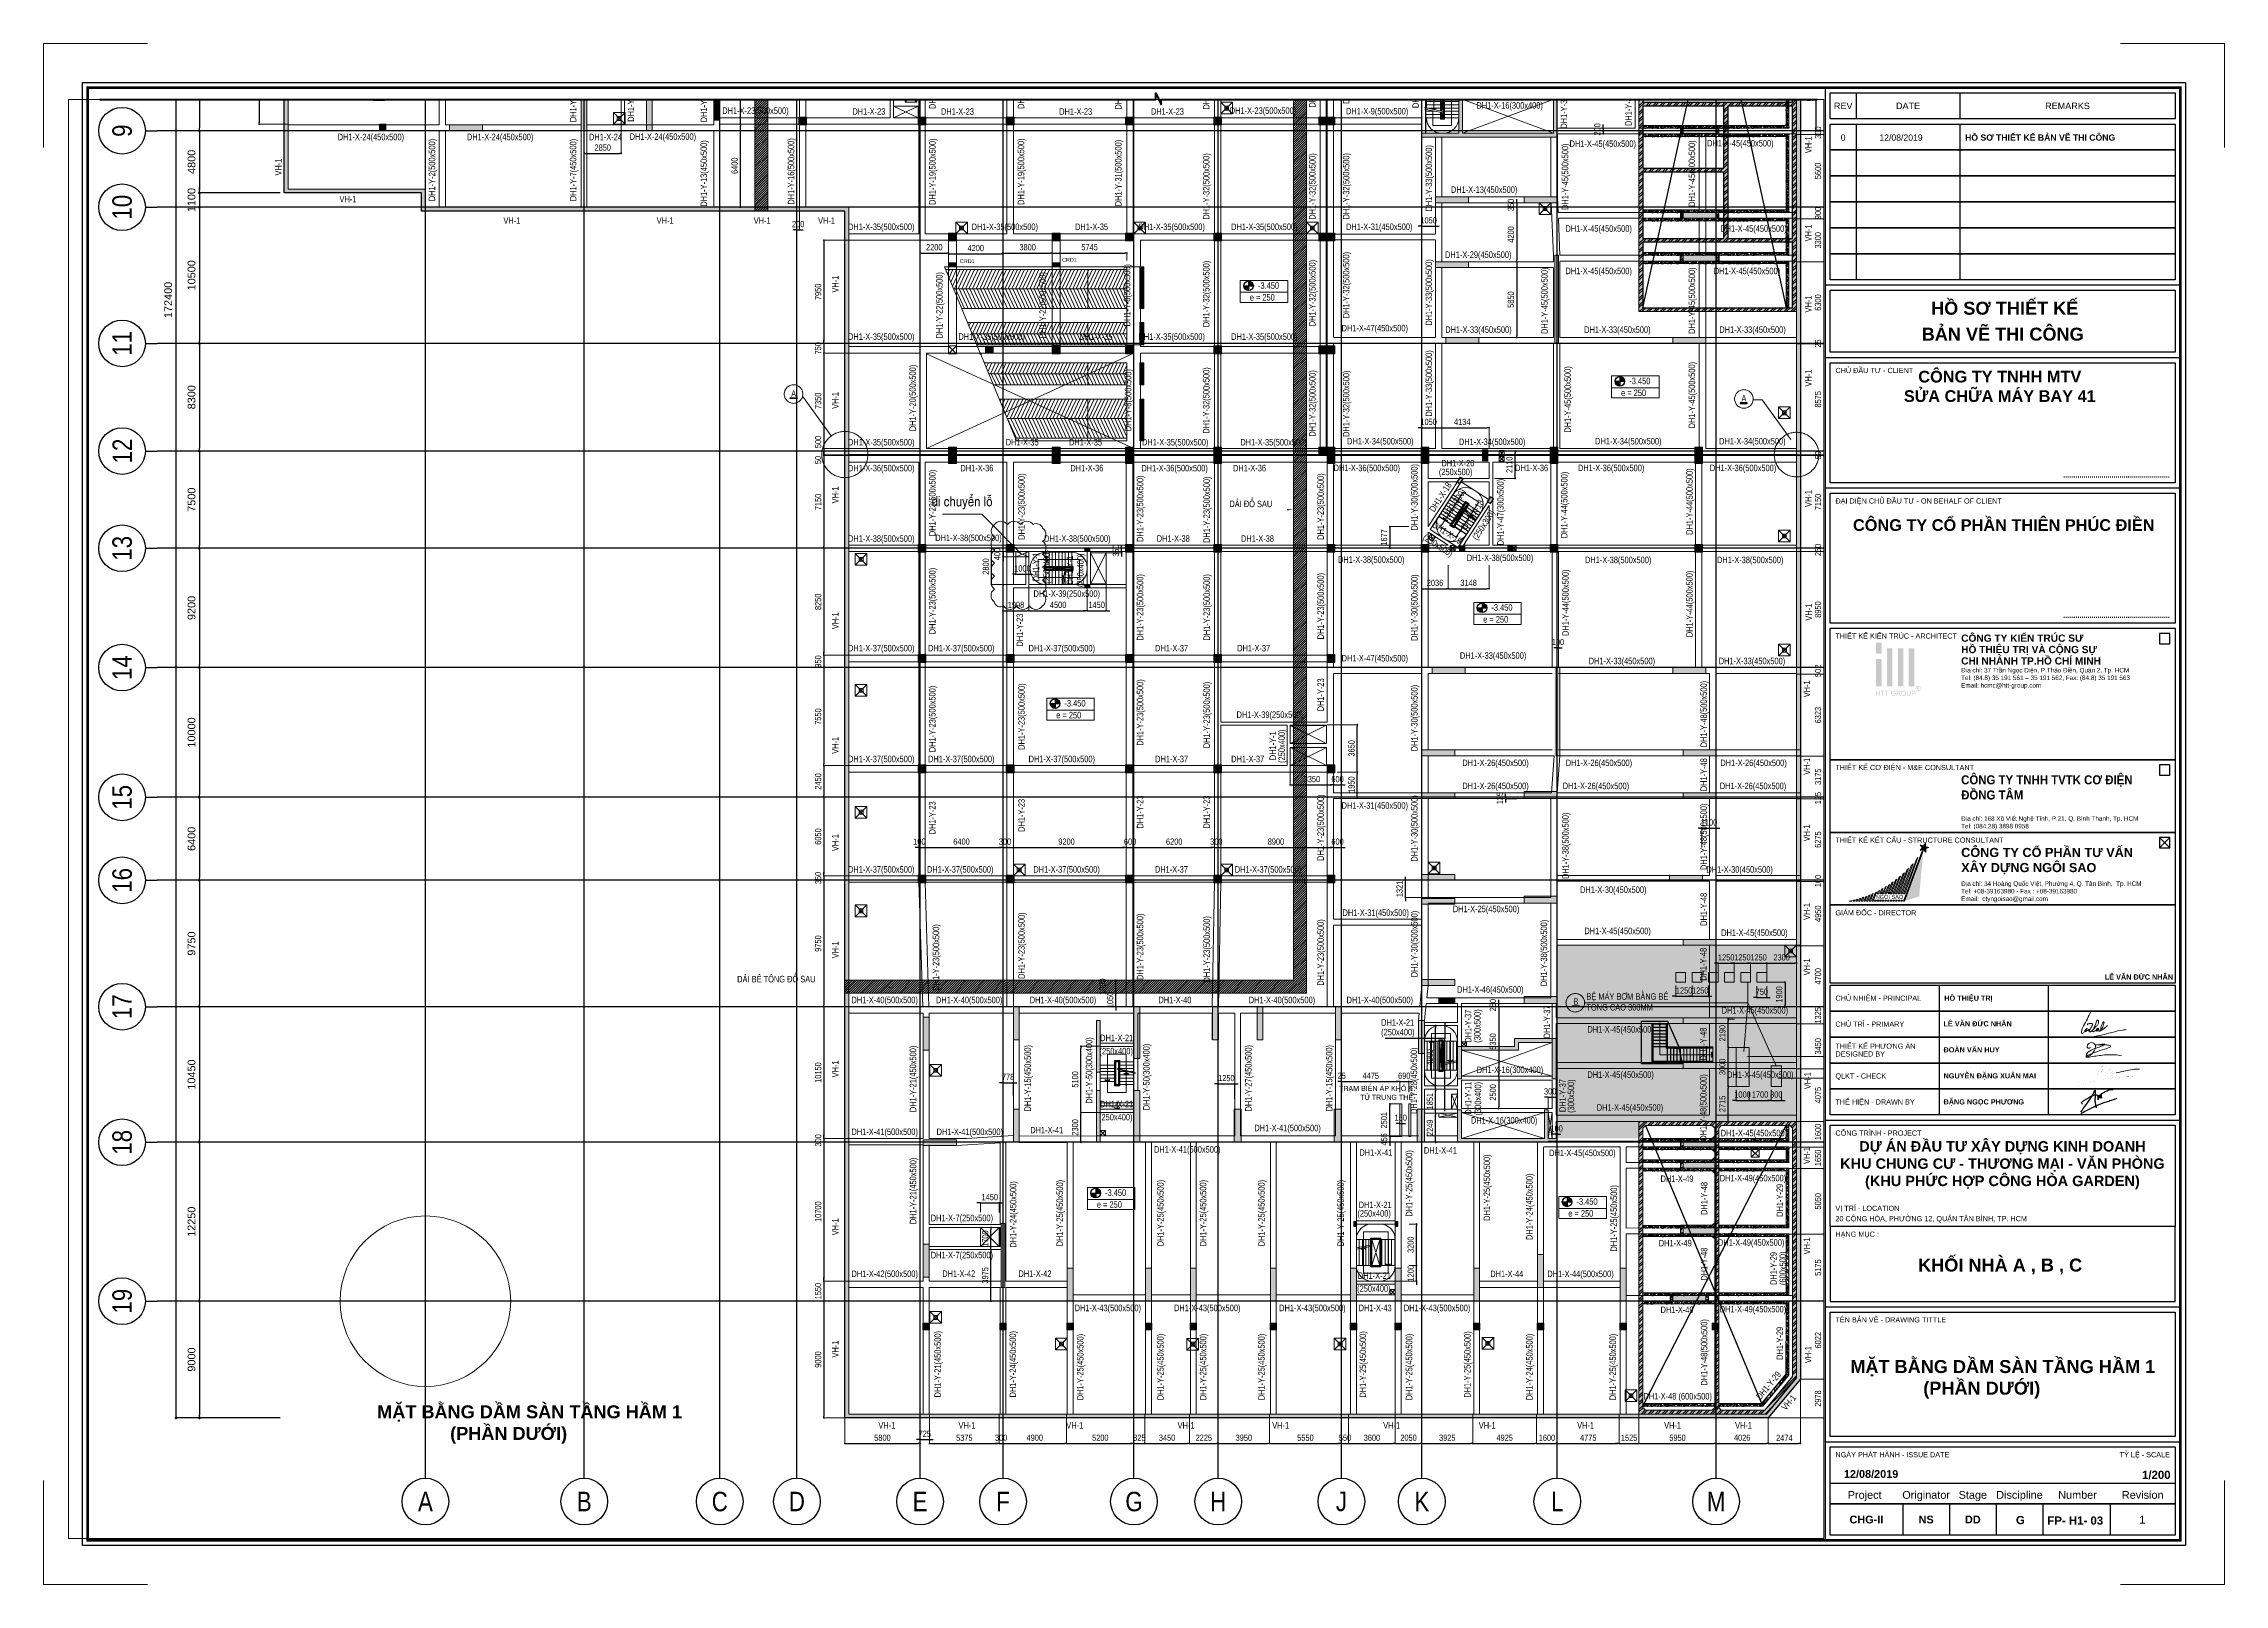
# Paper-space layout 'Layout1' of a CAD drawing. Header units: millimetres. Extents: x -415 to 426, y -293 to 301.
# The model-space entities are those that its viewports show. They can reach past a viewport. Long polylines and large blocks are cut down to what shows.
import ezdxf
from ezdxf import colors
from ezdxf.entities.mleader import LeaderData, LeaderLine
from ezdxf.enums import TextEntityAlignment as Align
from ezdxf.math import Vec2, Vec3
from ezdxf.xclip import XClip

# ---------------------------------------------------------------- set-up
doc = ezdxf.new("R2010")
doc.units = ezdxf.units.MM
doc.header["$LTSCALE"] = 200
doc.header["$MEASUREMENT"] = 0
for name, pattern in [('CENTER', [2, 1.25, -0.25, 0.25, -0.25]), ('CHG_XX_Cot_Ham 1$0$MB Ham 2$0$Core 1A$0$Hidden10.5', [1.5, 1, -0.5]), ('CHG_XX_Cot_Ham 1$0$MB_Luoi truc$0$Center101', [13, 10, -1, 1, -1]), ('CHG_XX_Cot_Ham 1$0$MB_Luoi truc$0$HTT Hidden 21', [3, 2, -1]), ('CHG_XX_Damsan_Ham 1$0$CENTER', [2, 1.25, -0.25, 0.25, -0.25]), ('CHG_XX_Damsan_Ham 1$0$HIDDEN', [0.375, 0.25, -0.125]), ('CHG_XX_Luoi truc$0$MB_Luoi truc$0$Center101', [13, 10, -1, 1, -1]), ('DOT2', [0.125, 0, -0.125]), ('HIDDEN', [0.375, 0.25, -0.125]), ('HIDDEN5', [2.8375, 1.25, -1.5875])]:
    doc.linetypes.add(name, pattern=pattern)
doc.layers.get('Defpoints').update_dxf_attribs({"color": 14, "lineweight": 0})
for name, color, linetype, lineweight in [('$0$DBAO', 3, 'Continuous', 13), ('$0$TTP-TEXT', 30, 'Continuous', 5), ('CHG_XX_Cot_Ham 1$0$Ap0302_PC', 150, 'Continuous', 9), ('CHG_XX_Cot_Ham 1$0$Ap0302_PC @ 1', 150, 'Continuous', 9), ('CHG_XX_Cot_Ham 1$0$Ap0302_PC @ 150', 150, 'Continuous', 9), ('CHG_XX_Cot_Ham 1$0$Ap0311_H', 8, 'Continuous', 15), ('CHG_XX_Cot_Ham 1$0$KTV', 47, 'Continuous', 9), ('CHG_XX_Cot_Ham 1$0$MB_Luoi truc$0$Dim 300', 1, 'Continuous', 5), ('CHG_XX_Cot_Ham 1$0$MB_Luoi truc$0$Grid Line', 251, 'CHG_XX_Cot_Ham 1$0$MB_Luoi truc$0$Center101', 9), ('CHG_XX_Cot_Ham 1$0$NS-DuongBao', 3, 'Continuous', 18), ('CHG_XX_Cot_Ham 1$0$S_Concrete_Cont_2 Normal', 2, 'Continuous', 13), ('CHG_XX_Cot_Ham 1$0$Start hatch', 8, 'Continuous', 25), ('CHG_XX_Cot_Ham 1$0$Start net bao', 3, 'Continuous', 18), ('CHG_XX_Damsan_Ham 1$0$CHUNHO', 7, 'CHG_XX_Damsan_Ham 1$0$CENTER', 13), ('CHG_XX_Damsan_Ham 1$0$CHUTO', 51, 'Continuous', 15), ('CHG_XX_Damsan_Ham 1$0$DBAO', 3, 'Continuous', 13), ('CHG_XX_Damsan_Ham 1$0$DGIONG', 4, 'Continuous', 13), ('CHG_XX_Damsan_Ham 1$0$DMo', 254, 'CHG_XX_Damsan_Ham 1$0$HIDDEN', 9), ('CHG_XX_Damsan_Ham 1$0$DTE-MEP-H-SLAB TEXT', 3, 'Continuous', 0), ('CHG_XX_Damsan_Ham 1$0$HATCH', 215, 'Continuous', 9), ('CHG_XX_Damsan_Ham 1$0$MB Ham 1$0$Ghi chu ban ve', 3, 'Continuous', 20), ('CHG_XX_Damsan_Ham 1$0$MB Ham 1$0$Net Thay khac', 30, 'Continuous', 15), ('CHG_XX_Damsan_Ham 1$0$Star Lo Mo', 5, 'Continuous', 13), ('CHG_XX_Damsan_Ham 1$0$Start hatch', 8, 'Continuous', 25), ('CHG_XX_Damsan_Ham 1$0$Start net bao', 3, 'Continuous', 18), ('CHG_XX_Damsan_Ham 1$0$tam cap ram', 8, 'Continuous', 5), ('CHG_XX_Khung ten$0$A1 BORDER$0$DGIONG', 4, 'Continuous', 13), ('CHG_XX_Khung ten$0$A1 BORDER$0$STICK', 1, 'Continuous', 9), ('CHG_XX_Khung ten$0$TEXT', 7, 'Continuous', 15), ('CHUNHO', 7, 'CENTER', 13), ('CHUTO', 51, 'Continuous', 15), ('COT', 1, 'Continuous', 18), ('CTHEP', 50, 'Continuous', 50), ('Dim 200', 1, 'Continuous', 5), ('DMo', 254, 'HIDDEN', 9), ('KTH', 154, 'Continuous', 9), ('MB_Luoi truc$0$Dim 300', 1, 'Continuous', 5), ('STICK', 1, 'Continuous', 9), ('TEXT', 7, 'Continuous', 15), ('TEXT P Y', 2, 'Continuous', 15)]:
    doc.layers.add(name, color=color, linetype=linetype, lineweight=lineweight)
for name, color, linetype in [('$0$GHI CHU', 7, 'Continuous'), ('01PM. TEXT A', 3, 'Continuous'), ('CHG_XX_Cot_Ham 1$0$MB Ham 2$0$Concrete Line', 6, 'Continuous'), ('CHG_XX_Cot_Ham 1$0$MB Ham 2$0$Opening Hidden', 154, 'CHG_XX_Cot_Ham 1$0$MB Ham 2$0$Core 1A$0$Hidden10.5'), ('CHG_XX_Cot_Ham 1$0$MB_Cot ham$0$Concrete Line', 6, 'Continuous'), ('CHG_XX_Cot_Ham 1$0$mb_cot tang 1-3$0$Concrete Line', 6, 'Continuous'), ('CHG_XX_Cot_Ham 1$0$TAM', 7, 'Continuous'), ('CHG_XX_Damsan_Ham 1$0$GHI CHU', 7, 'Continuous'), ('CHG_XX_Damsan_Ham 1$0$MB Ham 1$0$Staircase', 30, 'Continuous'), ('CHG_XX_Damsan_Ham 1$0$MB Ham 1$0$Staircase Direction', 32, 'Continuous'), ('CHG_XX_Khung ten$0$TKTC', 1, 'Continuous'), ('CHG_XX_Luoi truc$0$Grid', 34, 'Continuous'), ('CHG_XX_Luoi truc$0$Grid Line', 251, 'CHG_XX_Luoi truc$0$MB_Luoi truc$0$Center101'), ('GHI CHU', 7, 'Continuous'), ('mb_cot tang 1-3$0$Concrete Line', 6, 'Continuous'), ('TEXT P X', 1, 'Continuous')]:
    doc.layers.add(name, color=color, linetype=linetype)
doc.styles.add('$0$TTP-HelCon', font='VHELVCN_0.TTF')
doc.styles.add('[PMDC2013]STYLE', font='arial.ttf', dxfattribs={"width": 0.8})
doc.styles.add('Arial - Bold', font='arialbd.ttf', dxfattribs={"height": 3})
doc.styles.add('ArialB', font='arialbd.ttf')
doc.styles.add('CHG_XX_Cot_Ham 1$0$MB_Luoi truc$0$Arial_C', font='arial.ttf')
doc.styles.add('CHG_XX_Damsan_Ham 1$0$MB Ham 1$0$DTE-VN', font='vn_vni.shx', dxfattribs={"width": 0.6})
doc.styles.add('CHG_XX_Damsan_Ham 1$0$MB Ham 1$0$VNI-HelveC', font='VHELVCN_0.TTF')
doc.styles.add('CHG_XX_Damsan_Ham 1$0$Star-HelCon', font='VHELVCN_0.TTF')
doc.styles.add('CHG_XX_Khung ten$0$A1 BORDER$0$ARIAL', font='arial.ttf')
doc.styles.add('CHG_XX_Khung ten$0$A1 BORDER$0$Arial - Bold', font='arialbd.ttf', dxfattribs={"height": 2.5})
doc.styles.add('CHG_XX_Khung ten$0$A1 BORDER$0$Star-AvoBold', font='VAVOB_0.TTF')
doc.styles.add('CHG_XX_Khung ten$0$A1 BORDER$0$Title Block DD$0$ARIAL', font='arial.ttf')
doc.styles.add('CHG_XX_Khung ten$0$A1 BORDER$0$Title Block DD$0$Arial - Bold', font='arialbd.ttf', dxfattribs={"height": 2.5})
doc.styles.add('CHG_XX_Khung ten$0$arial', font='arial.ttf')
doc.styles.add('CHG_XX_Khung ten$0$Arial - Bold', font='arialbd.ttf')
doc.styles.add('CHG_XX_Khung ten$0$ArialB', font='arialbd.ttf')
doc.styles.add('CHG_XX_Khung ten$0$title block pccc$0$ARIAL', font='arial.ttf')
doc.styles.add('CHG_XX_Khung ten$0$title block pccc$0$Arial - Bold', font='arialbd.ttf', dxfattribs={"height": 2.5})
doc.styles.add('CHG_XX_Luoi truc$0$MB_Luoi truc$0$Grid A-F$0$VNI-HelveCB', font='VHELVCB_0.TTF')
doc.styles.add('MB_Luoi truc$0$Arial_C', font='arial.ttf', dxfattribs={"width": 0.85})
doc.styles.add('Star-HelCon', font='VHELVCN_0.TTF')
doc.styles.add('TTP-HelCon', font='VHELVCN_0.TTF')
doc.dimstyles.new('200', dxfattribs={"dimscale": 200, "dimtxt": 2.4, "dimasz": 0.7, "dimexe": 0.0003, "dimexo": 0, "dimgap": 1, "dimtad": 1, "dimdec": 0, "dimzin": 12, "dimdsep": 46, "dimtxsty": 'MB_Luoi truc$0$Arial_C', "dimblk": 'MB_Luoi truc$0$_Dot', "dimcen": 0.5, "dimclrd": 256, "dimclre": 8, "dimclrt": 1, "dimadec": 0, "dimazin": 0, "dimtfac": 1, "dimtdec": 0, "dimtix": 1, "dimtmove": 2, "dimatfit": 3, "dimldrblk": 'MB_Luoi truc$0$HTT Arrow 30', "dimfxl": 1, "dimtolj": 1, "dimtzin": 0, "dimlwe": -1, "dimarcsym": 0})
doc.dimstyles.new('CHG_XX_Cot_Ham 1$0$MB_Luoi truc$0$Dim 300 (A1-A2)', dxfattribs={"dimscale": 300, "dimtxt": 2, "dimasz": 0.7, "dimexe": 0, "dimexo": 1, "dimgap": 1, "dimtad": 1, "dimdec": 0, "dimzin": 12, "dimdsep": 46, "dimtxsty": 'CHG_XX_Cot_Ham 1$0$MB_Luoi truc$0$Arial_C', "dimblk": 'CHG_XX_Cot_Ham 1$0$MB_Luoi truc$0$_Dot', "dimcen": 1, "dimclrd": 256, "dimclre": 256, "dimclrt": 3, "dimadec": 0, "dimazin": 0, "dimtfac": 1, "dimtdec": 0, "dimtix": 1, "dimtmove": 2, "dimatfit": 3, "dimldrblk": 'CHG_XX_Cot_Ham 1$0$MB_Luoi truc$0$HTT Arrow 30', "dimfxl": 1, "dimtolj": 1, "dimtzin": 0, "dimarcsym": 0})
doc.dimstyles.new('Star-300', dxfattribs={"dimscale": 300, "dimtxt": 2, "dimasz": 1, "dimexe": 1, "dimexo": 0.0625, "dimgap": 0.04, "dimtad": 0, "dimdec": 4, "dimrnd": 1, "dimdsep": 46, "dimtxsty": 'Star-HelCon', "dimblk": 'Stick', "dimcen": 0.09, "dimdle": 1.5, "dimclrd": 256, "dimclre": 256, "dimclrt": 256, "dimadec": 0, "dimazin": 0, "dimtfac": 1, "dimtdec": 4, "dimtix": 1, "dimtmove": 0, "dimatfit": 0, "dimfxl": 1, "dimtvp": 1, "dimtolj": 1, "dimtzin": 0, "dimlwd": -1, "dimlwe": -1, "dimarcsym": 0})
doc.dimstyles.new('TTP-100', dxfattribs={"dimscale": 100, "dimtxt": 5, "dimasz": 1, "dimexe": 1, "dimexo": 0, "dimgap": 0.09, "dimtad": 0, "dimdec": 4, "dimrnd": 1, "dimdsep": 46, "dimtxsty": 'TTP-HelCon', "dimblk": 'Stick', "dimcen": 0.09, "dimdle": 1.5, "dimclrd": 256, "dimclre": 256, "dimclrt": 7, "dimadec": 0, "dimazin": 0, "dimtfac": 1, "dimtdec": 4, "dimtix": 1, "dimtmove": 0, "dimatfit": 3, "dimfxl": 1, "dimtvp": 1, "dimtolj": 1, "dimtzin": 0, "dimlwd": -1, "dimlwe": -1, "dimarcsym": 1})
pattern_1 = [(45, (-2213769.43, 588216.8), (-265.165043, 265.165043), []), (45, (-2213592.66, 588216.8), (-265.165043, 265.165043), [])]
pattern_2 = [(50, (-2213769.43, 588216.8), (358.63009, -31.376067), [37.5, -412.5]), (355, (-2213769.43, 588216.8), (-69.375667, 376.096067), [30, -330]), (100.451444, (-2213739.55, 588214.2), (289.254423, 344.719995), [31.870096, -350.571056]), (46.1842, (-2213769.43, 588316.8), (533.620665, -82.75964), [56.25, -618.75]), (96.635635, (-2213724.97, 588309.9), (467.33097, 487.0593), [47.80517, -525.85688]), (351.184164, (-2213769.43, 588316.8), (467.33097, 487.0593), [45, -495]), (21, (-2213719.43, 588291.8), (298.453526, -201.309445), [37.5, -412.5]), (326, (-2213719.43, 588291.8), (121.657666, 362.57502), [30, -330]), (71.451445, (-2213694.56, 588275.03), (420.11119, 161.265576), [31.870095, -350.571056]), (37.5, (-2213769.43, 588216.81), (6.079928, 166.446927), [0, -326, 0, -335, 0, -331.25]), (7.5, (-2213769.43, 588216.81), (131.534769, 197.205856), [0, -191, 0, -318.5, 0, -126.25]), (327.5, (-2213880.93, 588216.81), (266.911218, -11.277436), [0, -125, 0, -390, 0, -517.5]), (317.5, (-2213930.93, 588216.8), (291.593085, 50.052491), [0, -162.5, 0, -259, 0, -367.5])]
pattern_3 = [(50, (0, 0), (358.6301, -31.37607), [37.5, -412.5]), (355, (0, 0), (-69.3757, 376.0961), [30, -330]), (100.45144, (29.9, -2.6), (289.2544, 344.72), [31.8701, -350.5711]), (46.1842, (0, 100), (533.6207, -82.7596), [56.25, -618.75]), (96.63564, (44.47, 93.1), (467.331, 487.0593), [47.8052, -525.8569]), (351.18416, (0, 100), (467.331, 487.0593), [45, -495]), (21, (50, 75), (298.4535, -201.30945), [37.5, -412.5]), (326, (50, 75), (121.6577, 362.575), [30, -330]), (71.45144, (74.87, 58.22), (420.1112, 161.2656), [31.8701, -350.5711]), (37.5, (0, 0), (6.07993, 166.44693), [0, -326, 0, -335, 0, -331.25]), (7.5, (0, 0), (131.53477, 197.20586), [0, -191, 0, -318.5, 0, -126.25]), (327.5, (-111.5, 0), (266.91122, -11.27744), [0, -125, 0, -390, 0, -517.5]), (317.5, (-161.5, 0), (291.5931, 50.0525), [0, -162.5, 0, -259, 0, -367.5])]
pattern_4 = [(50, (-50, -50), (358.6301, -31.3761), [37.5, -412.5]), (355, (-50, -50), (-69.3757, 376.0961), [30, -330]), (100.45144, (-20.1, -52.6), (289.2544, 344.72), [31.8701, -350.5711]), (46.1842, (-50, 50), (533.6207, -82.7596), [56.25, -618.75]), (96.63564, (-5.53, 43.1), (467.331, 487.0593), [47.8052, -525.8569]), (351.18416, (-50, 50), (467.331, 487.0593), [45, -495]), (21, (0, 25), (298.4535, -201.30945), [37.5, -412.5]), (326, (0, 25), (121.6577, 362.575), [30, -330]), (71.45144, (24.87, 8.22), (420.1112, 161.2656), [31.8701, -350.5711]), (37.5, (-50, -50), (6.07993, 166.44693), [0, -326, 0, -335, 0, -331.25]), (7.5, (-50, -50), (131.53477, 197.20586), [0, -191, 0, -318.5, 0, -126.25]), (327.5, (-161.5, -50), (266.91122, -11.27744), [0, -125, 0, -390, 0, -517.5]), (317.5, (-211.5, -50), (291.5931, 50.0525), [0, -162.5, 0, -259, 0, -367.5])]
pattern_5 = [(90, (0, 100), (-50, 3e-15), [])]

psp = doc.layouts.get("Layout1")

msp = doc.modelspace()

# ---------------------------------------------------------------- texts
at = {"layer": '01PM. TEXT A', "ltscale": 500, "style": '[PMDC2013]STYLE', "width": 0.8}
for p in [(3835394.96757, 998089.40265), (3843281.62631, 998188.41678)]:
    msp.add_text('CRD1', height=300, dxfattribs=at).set_placement(p)
at = {"layer": 'CHUNHO', "style": 'Star-HelCon'}
for s, rotation, p in [('DH1-X-18', 57.0250436082, (3872676.89258, 979915.20364)), ('(250x300)', 57.0250436082, (3873744.30965, 979387.03884)), ('DH1-X-18', 57.0250436082, (3875151.82296, 978570.57525)), ('(250x300)', 57.0250436082, (3875994.82686, 977767.53037)), ('DH1-X-19', 327.0314327076, (3872858.99565, 977080.6876)), ('(250x500)', 327.0314327076, (3872138.28778, 976112.48203))]:
    msp.add_text(s, height=500, rotation=rotation, dxfattribs=at).set_placement(p, align=Align.CENTER)
at = {"layer": 'TEXT P X', "style": 'TTP-HelCon'}
for s, p in [('DH1-X-23(500x500)', (3817070.12266, 1009592.89576)), ('DH1-X-23', (3827106.62016, 1009526.42412)), ('DH1-X-23', (3833938.71616, 1009526.42412)), ('DH1-X-23', (3843059.64066, 1009526.42412)), ('DH1-X-23', (3850133.72766, 1009526.42412)), ('DH1-X-23(500x500)', (3856214.16966, 1009592.89576)), ('DH1-X-9(500x500)', (3865180.35001, 1009550.22167)), ('DH1-X-16(300x400)', (3875243.58182, 1009997.57899)), ('DH1-X-24(450x500)', (3787404.67498, 1007562.71758)), ('DH1-X-24(450x500)', (3797376.97598, 1007562.71758)), ('DH1-X-24', (3806792.95984, 1007562.71758)), ('DH1-X-24(450x500)', (3809926.75235, 1007590.52355)), ('DH1-X-45(450x500)', (3882422.55074, 1007043.43692)), ('DH1-X-45(450x500)', (3893035.4896, 1007081.67242)), ('VH-1', (3787551.16594, 1002771.46708)), ('DH1-X-13(450x500)', (3873272.3578, 1003503.86003)), ('VH-1', (3800193.30094, 1001116.36308)), ('VH-1', (3812017.69294, 1001116.36308)), ('VH-1', (3819501.94944, 1001116.36308)), ('VH-1', (3824463.54394, 1001116.36308)), ('DH1-X-35(500x500)', (3826772.42601, 1000638.84267)), ('DH1-X-35(500x500)', (3836301.03577, 1000638.84267)), ('DH1-X-35', (3844282.50609, 1000638.84267)), ('DH1-X-35(500x500)', (3849175.63701, 1000638.84267)), ('DH1-X-35(500x500)', (3856320.41251, 1000638.84267)), ('DH1-X-31(450x500)', (3865180.35001, 1000638.84267)), ('DH1-X-45(450x500)', (3882106.02654, 1000501.76921)), ('DH1-X-45(450x500)', (3894049.95148, 1000501.76921)), ('DH1-X-29(450x500)', (3872817.72732, 998486.86206)), ('DH1-X-45(450x500)', (3882106.02654, 997232.92221)), ('DH1-X-45(450x500)', (3893541.19667, 997232.92221)), ('DH1-X-35(500x500)', (3826772.42601, 992168.97067)), ('DH1-X-35(500x500)', (3835283.56901, 992168.97067)), ('DH1-X-35', (3844626.90292, 992168.97067)), ('DH1-X-35(500x500)', (3849175.63701, 992168.97067)), ('DH1-X-35(500x500)', (3856320.41251, 992168.97067)), ('DH1-X-47(450x500)', (3864837.83251, 992824.31171)), ('DH1-X-33(450x500)', (3872833.82624, 992707.73067)), ('DH1-X-33(450x500)', (3883546.98251, 992707.73067)), ('DH1-X-33(450x500)', (3893973.32601, 992707.73067)), ('A', (3822385.59072, 987778.92517)), ('A', (3895681.59245, 987405.01372)), ('DH1-X-35(500x500)', (3826772.42601, 984027.30217)), ('DH1-X-35', (3838929.09301, 984027.30217)), ('DH1-X-35', (3843816.64851, 984027.30217)), ('DH1-X-35(500x500)', (3849444.26401, 984027.30217)), ('DH1-X-35(500x500)', (3857027.11001, 984027.30217)), ('DH1-X-34(500x500)', (3865264.31451, 984104.88217)), ('DH1-X-34(500x500)', (3873889.58601, 984061.51518)), ('DH1-X-34(500x500)', (3884393.58301, 984104.88217)), ('DH1-X-34(500x500)', (3893962.09451, 984104.88217)), ('DH1-X-36(500x500)', (3826772.42601, 982031.45667)), ('DH1-X-36(500x500)', (3849399.19451, 982031.45667)), ('DH1-X-36', (3856465.86701, 982031.45667)), ('DH1-X-20', (3872538.94602, 982411.16609)), ('(250x500)', (3872344.66618, 981736.96212)), ('DH1-X-38(500x500)', (3826772.42601, 976598.19067)), ('DH1-X-38(500x500)', (3833497.82001, 976650.20717)), ('DH1-X-38(500x500)', (3841895.04051, 976598.19067)), ('DH1-X-38', (3850586.81751, 976598.19067)), ('DH1-X-38', (3857076.49251, 976598.19067)), ('DH1-X-38(500x500)', (3874498.73001, 975114.27586)), ('DH1-X-38(500x500)', (3864564.70951, 974975.26417)), ('DH1-X-38(500x500)', (3883611.02951, 974952.22229)), ('DH1-X-38(500x500)', (3893792.07451, 974952.22229)), ('DH1-X-39(250x500)', (3841081.19478, 972350.80557)), ('DH1-X-37(500x500)', (3826772.42601, 968144.68167)), ('DH1-X-37(500x500)', (3832945.27601, 968144.68167)), ('DH1-X-37(500x500)', (3840696.40651, 968144.68167)), ('DH1-X-37', (3850457.59851, 968144.68167)), ('DH1-X-37', (3856788.92101, 968144.68167)), ('DH1-X-47(450x500)', (3864837.83251, 967370.22117)), ('DH1-X-33(450x500)', (3873963.15801, 967577.80967)), ('DH1-X-33(450x500)', (3883896.26601, 967159.28717)), ('DH1-X-33(450x500)', (3893929.58951, 967159.28717)), ('DH1-X-37(500x500)', (3826772.42601, 959603.58167)), ('DH1-X-37(500x500)', (3832945.27601, 959603.58167)), ('DH1-X-37(500x500)', (3840696.40651, 959603.58167)), ('DH1-X-37', (3850457.59851, 959603.58167)), ('DH1-X-37', (3856326.57851, 959603.58167)), ('DH1-X-26(450x500)', (3874150.11656, 959304.63772)), ('DH1-X-26(450x500)', (3882122.26456, 959304.63772)), ('DH1-X-26(450x500)', (3894052.30406, 959304.63772)), ('DH1-X-26(450x500)', (3874150.11656, 957525.78472)), ('DH1-X-26(450x500)', (3881894.05556, 957525.78472)), ('DH1-X-26(450x500)', (3894010.77706, 957525.78472)), ('DH1-X-31(450x500)', (3864837.83251, 956014.50367)), ('DH1-X-37(500x500)', (3826772.42601, 951087.74417)), ('DH1-X-37(500x500)', (3832864.01751, 951087.74417)), ('DH1-X-37(500x500)', (3841067.66051, 951087.74417)), ('DH1-X-37', (3850441.79101, 951087.74417)), ('DH1-X-37(500x500)', (3856602.23901, 951087.74417)), ('DH1-X-30(450x500)', (3892976.44576, 951084.07997)), ('DH1-X-30(450x500)', (3883231.73805, 949523.90549)), ('DH1-X-31(450x500)', (3864911.50401, 947749.93047)), ('DH1-X-25(450x500)', (3873418.70105, 948040.31299)), ('DH1-X-45(450x500)', (3883567.11056, 946341.9815)), ('DH1-X-45(450x500)', (3894119.00855, 946206.53699)), ('DH1-X-46(450x500)', (3873749.01655, 941831.09229)), ('DH1-X-40(500x500)', (3827038.93251, 941021.20567)), ('DH1-X-40(500x500)', (3833553.21951, 941021.20567)), ('DH1-X-40(500x500)', (3840786.86251, 941021.20567)), ('DH1-X-40', (3850711.58651, 941021.20567)), ('DH1-X-40(500x500)', (3857677.55151, 941021.20567)), ('DH1-X-40(500x500)', (3865222.47001, 941021.20567)), ('B', (3882721.21318, 940897.96167)), ('DH1-X-45(450x500)', (3894156.41102, 940222.989)), ('DH1-X-45(450x500)', (3883799.20205, 938752.73749)), ('DH1-X-16(300x400)', (3875265.98375, 935635.87795)), ('DH1-X-45(450x500)', (3883799.20205, 935264.24649)), ('DH1-X-45(450x500)', (3894574.94255, 935264.24649)), ('DH1-X-16(300x400)', (3874814.74375, 931736.15051)), ('DH1-X-45(450x500)', (3884520.13955, 932731.35599)), ('DH1-X-41(500x500)', (3827038.93251, 930857.44817)), ('DH1-X-41(500x500)', (3833600.80151, 930857.44817)), ('DH1-X-41', (3840825.38264, 930987.49951)), ('DH1-X-41(500x500)', (3858111.33217, 931149.4893)), ('DH1-X-45(450x500)', (3894077.05506, 930758.21468)), ('DH1-X-41(500x500)', (3850374.99478, 929500.6177)), ('DH1-X-41', (3866212.72851, 929262.67967)), ('DH1-X-41', (3871187.10301, 929423.22817)), ('DH1-X-45(450x500)', (3880850.69555, 929229.26399)), ('DH1-X-49', (3889440.72579, 927237.85902)), ('DH1-X-49(450x500)', (3894007.81679, 927284.62502)), ('DH1-X-21', (3866157.49878, 925222.12907)), ('(250x400)', (3866058.9333, 924566.37812)), ('DH1-X-49', (3889302.24705, 922274.36221)), ('DH1-X-49(450x500)', (3893869.33805, 922321.12821)), ('DH1-X-42(500x500)', (3827038.93251, 919908.22717)), ('DH1-X-42', (3834038.42051, 919918.84317)), ('DH1-X-42', (3839920.07301, 919918.84317)), ('DH1-X-44', (3876306.97851, 919901.41067)), ('DH1-X-44(500x500)', (3880705.85651, 919901.41067)), ('DH1-X-43(500x500)', (3844246.52301, 917274.70617)), ('DH1-X-43(500x500)', (3851914.96801, 917274.70617)), ('DH1-X-43(500x500)', (3860026.88651, 917274.70617)), ('DH1-X-43', (3866155.12601, 917274.70617)), ('DH1-X-43(500x500)', (3869643.61651, 917274.70617)), ('DH1-X-49', (3889440.72579, 917133.96299)), ('DH1-X-49(450x500)', (3894007.81679, 917180.72899)), ('DH1-X-48 (600x500)', (3888120.04997, 910465.1463)), ('VH-1', (3829114.47391, 908219.54349)), ('VH-1', (3835294.26991, 908219.54349)), ('VH-1', (3843607.37891, 908219.54349)), ('VH-1', (3852190.93641, 908219.54349)), ('VH-1', (3859490.69041, 908219.54349)), ('VH-1', (3868049.96291, 908219.54349)), ('VH-1', (3875423.04541, 908219.54349)), ('VH-1', (3883009.64791, 908219.54349)), ('VH-1', (3889717.88341, 908219.54349)), ('VH-1', (3895191.67391, 908219.54349))]:
    msp.add_text(s, height=500, dxfattribs=at).set_placement(p)
for rotation, p in [(90, (3901089.33413, 1006561.22586)), (90, (3783086.00222, 1004838.79556)), (90, (3901089.33413, 999761.55586)), (90, (3826038.95772, 995815.97806)), (90, (3901089.33413, 994278.90386)), (90, (3901089.33413, 988570.66786)), (90, (3826038.95772, 986846.53556)), (90, (3826038.95772, 979562.42556)), (90, (3901089.33413, 979281.46286)), (90, (3826038.95772, 969861.11206)), (90, (3901120.11806, 970520.92215)), (90, (3900972.99813, 964613.52836)), (90, (3826038.95772, 960248.99906)), (90, (3900972.99813, 958631.63736)), (90, (3826038.95772, 952748.57056)), (90, (3900972.99813, 953501.69586)), (90, (3900972.99813, 947436.98436)), (90, (3826038.95772, 944484.41956)), (90, (3900972.99813, 943171.96092)), (90, (3826038.95772, 935304.65356)), (90, (3901031.97063, 934396.83742)), (90, (3900972.99813, 928619.09036)), (90, (3826038.95772, 923130.52306)), (90, (3900972.99813, 921654.35886)), (90, (3826038.95772, 913701.51556)), (90, (3901074.33106, 913268.01115)), (50.1976258654, (3899103.82933, 909576.11401))]:
    msp.add_text('VH-1', height=500, rotation=rotation, dxfattribs=at).set_placement(p)
at = {"layer": 'TEXT P X', "color": 5, "style": 'TTP-HelCon'}
for s, p in [('DH1-X-36', (3835439.84651, 982031.45667)), ('DH1-X-36', (3843918.48651, 982031.45667)), ('DH1-X-36(500x500)', (3864220.92551, 982045.55167)), ('DH1-X-36', (3878224.93101, 982045.55167)), ('DH1-X-36(500x500)', (3883067.90501, 982045.55167)), ('DH1-X-36(500x500)', (3893241.97851, 982045.55167)), ('DH1-X-39(250x500)', (3856738.43601, 963018.70917)), ('DH1-X-21', (3846220.55751, 938092.33673)), ('(250x400)', (3867891.27842, 938542.54706)), ('DH1-X-21', (3867891.27842, 939287.83156)), ('(250x400)', (3846167.66599, 937075.12152)), ('(250x400)', (3846132.54599, 931985.61319)), ('DH1-X-21', (3846219.12741, 932994.80936)), ('DH1-X-7(250x500)', (3833152.40551, 924208.88867)), ('DH1-X-7(250x500)', (3833152.40551, 921352.65767)), ('DH1-X-21', (3866094.31405, 919768.01743)), ('(250x400)', (3866038.11405, 918775.9348))]:
    msp.add_text(s, height=500, dxfattribs=at).set_placement(p)
at = {"layer": 'TEXT P X', "style": 'TTP-HelCon'}
for s, p in [('DAÛI ÑOÅ SAU', (3857842.09417, 979271.92044, 4036.07119)), ('DAÛI BEÂ TOÂNG ÑOÅ SAU', (3821246.80145, 942630.2136, 4036.07119))]:
    msp.add_text(s, height=500, dxfattribs=at).set_placement(p, align=Align.CENTER)
at = {"layer": 'TEXT P X', "insert": (3883721.94755, 941791.17749), "char_height": 500, "width": 6684.6214481, "attachment_point": 1, "style": 'TTP-HelCon'}
msp.add_mtext('BEÄ MAÙY BÔM BAÈNG BEÂ TOÂNG CAO 300MM', dxfattribs=at)
at = {"layer": 'TEXT P Y', "style": 'TTP-HelCon'}
for s, rotation, p in [('DH1-Y-16(500x500)', 90, (3822629.80219, 1010692.81687)), ('DH1-Y-18(250x500)', 90, (3829682.02969, 1010692.81687)), ('DH1-Y-19(500x500)', 90, (3833530.44869, 1009969.53637)), ('DH1-Y-19(500x500)', 90, (3840363.05119, 1009969.53637)), ('DH1-Y-32(500x500)', 90, (3854648, 1009930.6715)), ('DH1-Y-32(500x500)', 90, (3862832.857, 1010084.90999)), ('DH1-Y-32(500x500)', 90, (3865442.4835, 1010347.2445)), ('DH1-Y-49(300x500)', 90, (3870797.99738, 1010037.405)), ('DH1-Y-7(450x500)', 90, (3805817.09209, 1008948.31179)), ('DH1-Y-6(250x500)', 90, (3810277.13909, 1008983.20994)), ('DH1-Y-13(450x500)', 90, (3815898.05469, 1008935.68003)), ('DH1-Y-46(300x500)', 90, (3887216.12168, 1008659.18639)), ('DH1-Y-29', 90, (3898908.98628, 1010157.30834)), ('DH1-Y-2(500x500)', 90, (3794929.94509, 1002861.27679)), ('DH1-Y-7(450x500)', 90, (3805817.09209, 1002861.27679)), ('DH1-Y-13(450x500)', 90, (3815898.05469, 1002432.83537)), ('DH1-Y-16(500x500)', 90, (3822629.80219, 1002592.83837)), ('DH1-Y-19(500x500)', 90, (3833530.44869, 1002572.17287)), ('DH1-Y-19(500x500)', 90, (3840363.05119, 1002572.17287)), ('DH1-Y-32(500x500)', 90, (3854648, 1001432.737)), ('DH1-Y-32(500x500)', 90, (3862832.857, 1001430.46749)), ('DH1-Y-32(500x500)', 90, (3865442.4835, 1001448.3875)), ('DH1-Y-33(500x500)', 90, (3871819.15588, 1002061.186)), ('DH1-Y-45(500x500)', 90, (3882323.57508, 1002182.546)), ('DH1-Y-45(500x500)', 90, (3892106.32565, 1002423.34426)), ('DH1-Y-32(500x500)', 90, (3854648, 993145.8605)), ('DH1-Y-32(500x500)', 90, (3862832.857, 993212.87999)), ('DH1-Y-32(500x500)', 90, (3865442.4835, 993825.5485)), ('DH1-Y-33(500x500)', 90, (3871819.15588, 993257.0885)), ('DH1-Y-45(500x500)', 90, (3880740.63013, 992617.929)), ('DH1-Y-45(500x500)', 90, (3892106.32565, 992626.84476)), ('DH1-Y-22(500x500)', 90, (3834064.66249, 992269.20906)), ('DH1-Y-22(500x500)', 90, (3842033.28999, 992269.20906)), ('DH1-Y-33(500x500)', 90, (3871819.15588, 986240.55536)), ('DH1-Y-20(500x500)', 90, (3832007.52649, 985124.19656)), ('DH1-Y-32(500x500)', 90, (3854648, 984927.817)), ('DH1-Y-32(500x500)', 90, (3862832.857, 984703.54899)), ('DH1-Y-32(500x500)', 90, (3865442.4835, 984682.114)), ('DH1-Y-45(500x500)', 90, (3882525.98058, 985008.893)), ('DH1-Y-45(500x500)', 90, (3892106.32565, 985339.94226)), ('DH1-Y-30(500x500)', 90, (3870702.19532, 977469.57967)), ('DH1-Y-23(500x500)', 90, (3833521.62554, 977034.31144)), ('DH1-Y-23(500x500)', 90, (3840398.12854, 976751.00244)), ('DH1-Y-23(500x500)', 90, (3849546.68904, 976584.36721)), ('DH1-Y-23(500x500)', 90, (3854683.32346, 976505.5391)), ('DH1-Y-23(500x500)', 90, (3863473.60604, 976751.00244)), ('DH1-Y-47(300x500)', 90, (3877339.01725, 976324.49317)), ('DH1-Y-44(500x500)', 90, (3882261.09751, 976877.64917)), ('DH1-Y-44(500x500)', 90, (3891918.88398, 977135.75183)), ('DH1-Y-1', 90, (3841519.15396, 973542.0504)), ('(250x400)', 90, (3842336.66924, 973360.9099)), ('(250x400)', 90, (3844945.42223, 973113.21084)), ('DH1-Y-23(500x500)', 90, (3833521.62554, 969468.58044)), ('DH1-Y-1', 90, (3844127.90696, 973294.35134)), ('DH1-Y-23(500x500)', 90, (3849546.68904, 968978.86594)), ('DH1-Y-23(500x500)', 90, (3854683.32346, 968982.54694)), ('DH1-Y-23(500x500)', 90, (3863473.60604, 969069.13444)), ('DH1-Y-30(500x500)', 90, (3870702.19532, 968958.54867)), ('DH1-Y-44(500x500)', 90, (3882354.92451, 969333.50317)), ('DH1-Y-44(500x500)', 90, (3891918.88398, 969246.53583)), ('DH1-Y-23', 90, (3840269.54754, 968519.85144)), ('DH1-Y-23(500x500)', 90, (3840398.12854, 960558.54144)), ('DH1-Y-23(500x500)', 90, (3849546.68904, 960871.82744)), ('DH1-Y-23(500x500)', 90, (3854683.32346, 960681.87594)), ('DH1-Y-23', 90, (3863473.60604, 963523.43394)), ('DH1-Y-30(500x500)', 90, (3870702.19532, 960442.17517)), ('DH1-Y-48(500x500)', 90, (3893018.8856, 960749.24868)), ('DH1-Y-23(500x500)', 90, (3833521.62554, 960376.23144)), ('DH1-Y-1', 90, (3859779.28222, 959763.2855)), ('(250x400)', 90, (3860470.287, 959546.024)), ('DH1-Y-48', 90, (3893018.8856, 957362.78233)), ('DH1-Y-23(500x500)', 90, (3863473.60604, 951998.25494)), ('DH1-Y-23', 90, (3833521.62554, 954035.49194)), ('DH1-Y-23', 90, (3840398.12854, 954229.42444)), ('DH1-Y-23', 90, (3849546.68904, 954490.44794)), ('DH1-Y-23', 90, (3854683.32346, 954484.14694)), ('DH1-Y-30(500x500)', 90, (3870702.19532, 951931.64267)), ('DH1-Y-38(500x500)', 90, (3882354.92451, 950589.63967)), ('DH1-Y-48(500x500)', 90, (3893018.8856, 951286.60083)), ('DH1-Y-48', 90, (3893018.8856, 946988.04183)), ('DH1-Y-23(500x500)', 90, (3833803.98054, 941983.28544)), ('DH1-Y-23(500x500)', 90, (3840398.12854, 942897.02394)), ('DH1-Y-23(500x500)', 90, (3849546.68904, 942807.24944)), ('DH1-Y-23(500x500)', 90, (3854683.32346, 942614.39744)), ('DH1-Y-23(500x500)', 90, (3863473.60604, 942366.13594)), ('DH1-Y-30(500x500)', 90, (3870702.19532, 943024.09117)), ('DH1-Y-38(500x500)', 90, (3880691.07601, 942330.22217)), ('DH1-Y-37', 90, (3874846.93782, 937972.25296)), ('(300x500)', 90, (3875562.49932, 937972.25296)), ('DH1-Y-37', 90, (3880927.03432, 938304.59496)), ('DH1-Y-21(450x500)', 90, (3832034.01722, 932622.12801)), ('DH1-Y-15(450x500)', 90, (3840876.29854, 932672.09194)), ('DH1-Y-50(300x400)', 90, (3845612.81801, 933268.85515)), ('DH1-Y-50(300x400)', 90, (3850034.59059, 932773.08053)), ('DH1-Y-27(450x500)', 90, (3857900.85004, 932672.09194)), ('DH1-Y-15(450x500)', 90, (3864131.96654, 932672.09194)), ('DH1-Y-28(450x500)', 90, (3870665.33025, 932476.90746)), ('DH1-Y-11', 90, (3874846.93782, 932422.75571)), ('(300x400)', 90, (3875602.85882, 932369.28721)), ('DH1-Y-37', 90, (3882132.38782, 932623.64546)), ('(300x500)', 90, (3882777.99732, 932568.84121)), ('DH1-Y-21(450x500)', 90, (3832039.31454, 923984.93044)), ('DH1-Y-25(450x500)', 90, (3870292.30786, 924562.03505)), ('DH1-Y-25(450x500)', 90, (3876295.76777, 924234.61955)), ('DH1-Y-24(450x500)', 90, (3839755.13154, 922166.96944)), ('DH1-Y-25(450x500)', 90, (3843348.7058, 922271.82005)), ('DH1-Y-25(450x500)', 90, (3851116.26722, 922271.82005)), ('DH1-Y-25(450x500)', 90, (3854407.48972, 922271.82005)), ('DH1-Y-25(450x500)', 90, (3858907.48827, 922271.82005)), ('DH1-Y-25(450x500)', 90, (3865016.46877, 922271.82005)), ('DH1-Y-24(450x500)', 90, (3879574.55577, 922758.11205)), ('DH1-Y-25(450x500)', 90, (3886080.95927, 921874.51655)), ('DH1-Y-48', 90, (3893049.4, 924692.233)), ('DH1-Y-29', 90, (3898885.07777, 924549.41712)), ('DH1-Y-48', 90, (3893049.4, 919627.053)), ('DH1-Y-29', 90, (3898399.95527, 919290.47612)), ('(600x500)', 90, (3899117.34227, 919290.47612)), ('DH1-Y-21(450x500)', 90, (3833930.63004, 910621.74244)), ('DH1-Y-24(450x500)', 90, (3839728.98204, 910621.74244)), ('DH1-Y-25(450x500)', 90, (3844932.9873, 910397.64605)), ('DH1-Y-25(450x500)', 90, (3851116.26722, 910410.40805)), ('DH1-Y-25(450x500)', 90, (3854407.48972, 910410.40805)), ('DH1-Y-25(450x500)', 90, (3858907.48827, 910410.40805)), ('DH1-Y-25(450x500)', 90, (3866728.06527, 910603.27355)), ('DH1-Y-25(450x500)', 90, (3870292.30786, 910410.40805)), ('DH1-Y-25(450x500)', 90, (3874790.75154, 910599.63509)), ('DH1-Y-24(450x500)', 90, (3879574.55577, 910410.40805)), ('DH1-Y-25(450x500)', 90, (3886002.45727, 910410.40805)), ('DH1-Y-48(500x500)', 90, (3893049.4, 911533.2615)), ('DH1-Y-29', 90, (3898885.07777, 913520.97305)), ('DH1-Y-29', 50.275885026, (3897150.99028, 910416.96714))]:
    msp.add_text(s, height=500, rotation=rotation, dxfattribs=at).set_placement(p)
at = {"layer": 'TEXT P Y', "color": 5, "style": 'TTP-HelCon'}
for s, p in [('DH1-Y-31(500x500)', (3847868.50189, 1009917.85537)), ('DH1-Y-39(300x500)', (3882235.64888, 1008452.9335)), ('DH1-Y-31(500x500)', (3847868.50189, 1002467.55287)), ('DH1-Y-8(500x500)', (3848546.40489, 993201.69687)), ('DH1-Y-8(500x500)', (3848622.0766, 985110.47617))]:
    msp.add_text(s, height=500, rotation=90, dxfattribs=at).set_placement(p)
at = {"layer": 'TEXT P Y', "color": 4, "style": 'TTP-HelCon'}
for s, p in [('DH1-Y-48', (3892987.77118, 942749.56233)), ('DH1-Y-48', (3892987.77118, 936598.07333)), ('DH1-Y-48(500x500)', (3892987.77118, 930415.53583))]:
    msp.add_text(s, height=500, rotation=90, dxfattribs=at).set_placement(p)

# ---------------------------------------------------------------- blocks, each defined once
blk = doc.blocks.new('CHG_XX_Khung ten$0$A1 BORDER$0$HTT-Logo')
at = {"true_color": 0x134fb3}
h = blk.add_hatch(color=154, dxfattribs=at)
h.paths.add_polyline_path([(3, 29.1), (0, 29.1), (0, 23.1), (3, 23.1)])
h.paths.add_polyline_path([(3, 20.1), (0, 20.1), (0, 5.1), (3, 5.1)])
h.paths.add_polyline_path([(9, 26.1), (6, 26.1), (6, 5.1), (9, 5.1)])
h.paths.add_polyline_path([(15, 26.1), (12, 26.1), (12, 5.1), (15, 5.1)])
h.paths.add_polyline_path([(21, 26.1), (18, 26.1), (18, 5.1), (21, 5.1)])
h.paths.add_polyline_path([(2.1, 2.7), (1.8, 2.7), (1.8, 1.6), (0.4, 1.6), (0.4, 2.7), (0, 2.7), (0, 0), (0.4, 0), (0.4, 1.3), (1.8, 1.3), (1.8, 0), (2.1, 0)])
h.paths.add_polyline_path([(4.6, 2.7), (2.5, 2.7), (2.5, 2.4), (3.4, 2.4), (3.4, 0), (3.8, 0), (3.8, 2.4), (4.6, 2.4)])
h.paths.add_polyline_path([(7, 2.7), (4.8, 2.7), (4.8, 2.4), (5.7, 2.4), (5.7, 0), (6.1, 0), (6.1, 2.4), (7, 2.4)])
h.paths.add_polyline_path([(8.6, 1.4), (8.6, 1.4), (8.7, 1.6), (8.7, 1.7), (8.7, 1.9), (8.8, 2), (8.9, 2.2), (9, 2.3), (9.2, 2.4), (9.3, 2.4), (9.4, 2.4), (9.6, 2.4), (9.8, 2.4), (10, 2.4), (10.1, 2.3), (10.3, 2.2), (10.3, 2), (10.4, 1.9), (10.7, 1.9), (10.7, 2.1), (10.6, 2.3), (10.5, 2.4), (10.4, 2.5), (10.3, 2.6), (10.2, 2.7), (10.1, 2.7), (10, 2.7), (9.8, 2.7), (9.6, 2.7), (9.6, 2.7), (9.4, 2.7), (9.2, 2.7), (9.1, 2.6), (8.9, 2.6), (8.9, 2.6), (8.7, 2.5), (8.6, 2.4), (8.5, 2.2), (8.4, 2.1), (8.4, 2), (8.3, 1.8), (8.3, 1.7), (8.3, 1.5), (8.3, 1.3), (8.3, 1.3), (8.3, 1.1), (8.3, 0.9), (8.4, 0.8), (8.4, 0.6), (8.5, 0.6), (8.6, 0.4), (8.7, 0.3), (8.8, 0.2), (8.9, 0.1), (9, 0.1), (9.2, 0), (9.3, 0), (9.5, 0), (9.7, 0), (9.7, 0), (9.9, 0), (10.1, 0), (10.2, 0.1), (10.3, 0.1), (10.5, 0.2), (10.6, 0.3), (10.8, 0.4), (10.8, 1.4), (9.6, 1.4), (9.6, 1.1), (10.4, 1.1), (10.4, 0.6), (10.4, 0.5), (10.3, 0.4), (10.1, 0.4), (10, 0.3), (9.8, 0.3), (9.6, 0.3), (9.6, 0.3), (9.4, 0.3), (9.3, 0.3), (9.1, 0.4), (9, 0.5), (8.9, 0.6), (8.8, 0.8), (8.7, 0.9), (8.7, 1), (8.7, 1.2)])
h.paths.add_polyline_path([(13.2, 1.4), (13.3, 1.5), (13.3, 1.5), (13.4, 1.6), (13.4, 1.8), (13.5, 2), (13.5, 2.1), (13.4, 2.2), (13.3, 2.4), (13.3, 2.4), (13.2, 2.5), (13, 2.6), (13, 2.6), (12.9, 2.7), (12.7, 2.7), (12.5, 2.7), (11.3, 2.7), (11.3, 0), (11.7, 0), (11.7, 1.2), (12.1, 1.2), (12.1, 1.2), (12.3, 1.2), (12.4, 1.1), (12.5, 1.1), (12.6, 0.9), (12.7, 0.9), (12.8, 0.7), (12.9, 0.6), (13.2, 0), (13.7, 0), (13.2, 0.7), (13.1, 0.8), (13, 1), (12.9, 1.1), (12.9, 1.1), (12.7, 1.2), (12.9, 1.3), (13, 1.3)])
h.paths.add_polyline_path([(11.7, 1.5), (11.7, 2.4), (12.5, 2.4), (12.7, 2.4), (12.8, 2.4), (13, 2.3), (13.1, 2.1), (13.1, 2), (13.1, 1.9), (13, 1.7), (13, 1.6), (12.8, 1.6), (12.6, 1.5), (12.4, 1.5)], flags=16)
h.paths.add_polyline_path([(16.5, 1.4), (16.5, 1.6), (16.4, 1.8), (16.4, 1.9), (16.3, 2.1), (16.3, 2.1), (16.2, 2.2), (16.1, 2.4), (16, 2.5), (15.9, 2.6), (15.8, 2.6), (15.7, 2.7), (15.5, 2.7), (15.4, 2.7), (15.2, 2.7), (15.2, 2.7), (15, 2.7), (14.8, 2.7), (14.7, 2.6), (14.5, 2.6), (14.4, 2.5), (14.3, 2.4), (14.2, 2.3), (14.1, 2.1), (14, 2), (14, 1.8), (13.9, 1.7), (13.9, 1.5), (13.9, 1.3), (13.9, 1.3), (13.9, 1.1), (14, 1), (14, 0.8), (14.1, 0.6), (14.1, 0.6), (14.2, 0.5), (14.3, 0.3), (14.4, 0.2), (14.5, 0.1), (14.6, 0.1), (14.7, 0), (14.9, 0), (15, 0), (15.2, 0), (15.2, 0), (15.4, 0), (15.5, 0), (15.7, 0), (15.9, 0.1), (15.9, 0.1), (16, 0.2), (16.1, 0.3), (16.2, 0.5), (16.3, 0.6), (16.4, 0.7), (16.4, 0.8), (16.5, 1), (16.5, 1.2), (16.5, 1.3)])
h.paths.add_polyline_path([(14.3, 1.4), (14.3, 1.6), (14.3, 1.8), (14.4, 2), (14.5, 2.1), (14.6, 2.2), (14.7, 2.3), (14.9, 2.4), (15, 2.4), (15.2, 2.4), (15.4, 2.4), (15.5, 2.4), (15.7, 2.3), (15.8, 2.2), (15.9, 2.1), (16, 1.9), (16, 1.9), (16.1, 1.7), (16.1, 1.5), (16.1, 1.3), (16.1, 1.1), (16.1, 0.9), (16, 0.8), (16, 0.7), (15.9, 0.5), (15.8, 0.5), (15.7, 0.4), (15.5, 0.3), (15.4, 0.3), (15.2, 0.3), (15.1, 0.3), (15, 0.3), (14.8, 0.3), (14.7, 0.4), (14.5, 0.5), (14.4, 0.7), (14.4, 0.8), (14.3, 1), (14.3, 1.1), (14.3, 1.3)], flags=16)
h.paths.add_polyline_path([(17.3, 2.7), (17, 2.7), (17, 1.1), (17, 0.9), (17, 0.7), (17, 0.6), (17.1, 0.5), (17.1, 0.4), (17.2, 0.3), (17.3, 0.2), (17.4, 0.1), (17.5, 0), (17.7, 0), (17.8, 0), (18, 0), (18.2, 0), (18.4, 0), (18.5, 0), (18.7, 0.1), (18.7, 0.1), (18.8, 0.2), (18.9, 0.3), (19, 0.5), (19, 0.6), (19.1, 0.8), (19.1, 0.9), (19.1, 1.1), (19.1, 2.7), (18.7, 2.7), (18.7, 1.1), (18.7, 1.1), (18.7, 0.9), (18.7, 0.7), (18.6, 0.6), (18.6, 0.5), (18.5, 0.4), (18.4, 0.3), (18.2, 0.3), (18, 0.3), (17.9, 0.3), (17.7, 0.3), (17.6, 0.4), (17.5, 0.5), (17.4, 0.6), (17.3, 0.8), (17.3, 0.9), (17.3, 1.1)])
h.paths.add_polyline_path([(21.4, 1.3), (21.5, 1.3), (21.6, 1.4), (21.7, 1.6), (21.7, 1.7), (21.7, 1.9), (21.7, 2), (21.7, 2.1), (21.7, 2.3), (21.6, 2.4), (21.4, 2.5), (21.4, 2.6), (21.3, 2.6), (21.1, 2.7), (21, 2.7), (20.9, 2.7), (20.7, 2.7), (19.7, 2.7), (19.7, 0), (20, 0), (20, 1.1), (20.7, 1.1), (20.8, 1.1), (21, 1.1), (21.1, 1.1), (21.3, 1.2)])
h.paths.add_polyline_path([(20, 1.4), (20, 2.4), (20.7, 2.4), (20.9, 2.4), (21.1, 2.4), (21.2, 2.3), (21.3, 2.2), (21.3, 2.1), (21.4, 1.9), (21.4, 1.8), (21.3, 1.7), (21.2, 1.5), (21.1, 1.5), (20.9, 1.4), (20.7, 1.4)], flags=16)
h.paths.add_polyline_path([(23.9, 2.8), (24, 2.9), (24.1, 3), (24.2, 3.1), (24.3, 3.2), (24.4, 3.3), (24.4, 3.4), (24.5, 3.6), (24.5, 3.8), (24.5, 3.9), (24.5, 4), (24.5, 4.1), (24.5, 4.3), (24.4, 4.5), (24.3, 4.6), (24.3, 4.7), (24.2, 4.8), (24.1, 4.9), (24, 5), (23.8, 5.1), (23.8, 5.2), (23.6, 5.2), (23.4, 5.3), (23.3, 5.3), (23.1, 5.3), (23.1, 5.3), (22.9, 5.3), (22.8, 5.3), (22.6, 5.2), (22.4, 5.1), (22.4, 5.1), (22.2, 5), (22.1, 4.9), (22, 4.8), (21.9, 4.6), (21.9, 4.6), (21.8, 4.4), (21.8, 4.3), (21.7, 4.1), (21.7, 3.9), (21.7, 3.9), (21.8, 3.7), (21.8, 3.5), (21.8, 3.4), (21.9, 3.2), (22, 3.2), (22, 3), (22.2, 2.9), (22.3, 2.8), (22.4, 2.7), (22.5, 2.7), (22.6, 2.6), (22.8, 2.6), (23, 2.5), (23.1, 2.5), (23.2, 2.5), (23.3, 2.6), (23.5, 2.6), (23.7, 2.6), (23.8, 2.7)])
h.paths.add_polyline_path([(22.5, 2.9), (22.5, 3), (22.3, 3.1), (22.2, 3.2), (22.1, 3.4), (22.1, 3.4), (22, 3.6), (22, 3.8), (22, 3.9), (22, 4), (22, 4.2), (22, 4.4), (22.1, 4.5), (22.2, 4.6), (22.3, 4.7), (22.4, 4.8), (22.6, 4.9), (22.6, 5), (22.8, 5), (23, 5.1), (23.1, 5.1), (23.2, 5.1), (23.4, 5.1), (23.5, 5), (23.7, 4.9), (23.8, 4.9), (23.9, 4.8), (24, 4.6), (24.1, 4.5), (24.2, 4.4), (24.2, 4.3), (24.3, 4.1), (24.3, 3.9), (24.3, 3.8), (24.3, 3.7), (24.2, 3.5), (24.1, 3.4), (24.1, 3.3), (24, 3.1), (23.8, 3), (23.7, 2.9), (23.6, 2.9), (23.5, 2.8), (23.3, 2.8), (23.1, 2.8), (23, 2.8), (22.9, 2.8), (22.7, 2.8)], flags=16)
h.paths.add_polyline_path([(22.5, 3.2), (22.5, 4.7), (23, 4.7), (23.2, 4.6), (23.4, 4.6), (23.5, 4.5), (23.6, 4.5), (23.7, 4.3), (23.7, 4.2), (23.6, 4.1), (23.6, 4), (23.4, 3.9), (23.2, 3.8), (23.4, 3.7), (23.5, 3.6), (23.6, 3.5), (23.8, 3.2), (23.5, 3.2), (23.3, 3.4), (23.2, 3.6), (23.1, 3.7), (23.1, 3.7), (22.9, 3.8), (22.9, 3.8), (22.8, 3.8), (22.8, 3.2)], flags=0)
h.paths.add_polyline_path([(22.8, 4), (22.8, 4.4), (23, 4.4), (23.1, 4.4), (23.3, 4.4), (23.4, 4.3), (23.4, 4.2), (23.3, 4.1), (23.2, 4), (23, 4)], flags=0)
blk = doc.blocks.new('CHG_XX_Khung ten')
at = {"layer": 'CHG_XX_Khung ten$0$A1 BORDER$0$DGIONG'}
h = blk.add_hatch(color=256, dxfattribs=at)
h.paths.add_polyline_path([(724.94, 283.19), (724.15, 281.97), (717.19, 263.38), (717.7, 263.38)])
h.paths.add_polyline_path([(722.81, 280.17), (722.1, 279.22), (717.21, 266.21), (717.72, 266.21)], flags=17)
h.paths.add_polyline_path([(720.93, 277.8), (720.27, 277.04), (716.19, 266.22), (716.7, 266.22)])
h.paths.add_polyline_path([(719.23, 275.93), (718.6, 275.29), (715.18, 266.22), (715.69, 266.22)])
h.paths.add_polyline_path([(717.65, 274.38), (717.03, 273.81), (714.16, 266.22), (714.67, 266.22)])
h.paths.add_polyline_path([(716.14, 273.03), (715.61, 272.59), (713.15, 266.22), (713.66, 266.22)])
h.paths.add_polyline_path([(714.69, 271.86), (714.17, 271.45), (712.13, 266.23), (712.64, 266.23)])
h.paths.add_polyline_path([(713.29, 270.81), (712.76, 270.43), (711.57, 267.46), (712.07, 267.47)])
h.paths.add_polyline_path([(710.1, 266.23), (710.61, 266.24), (711.93, 269.87), (711.48, 269.56)])
h.paths.add_polyline_path([(710.61, 269.02), (710.13, 268.73), (709.08, 266.24), (709.59, 266.24)])
h.paths.add_polyline_path([(709.31, 268.26), (708.82, 267.97), (708.07, 266.24), (708.58, 266.24)])
h.paths.add_polyline_path([(708.04, 267.56), (707.54, 267.3), (707.05, 266.25), (707.56, 266.25)])
h.paths.add_polyline_path([(716.84, 263.8), (716.33, 263.8), (716.18, 263.38), (716.69, 263.38)])
h.paths.add_polyline_path([(715.67, 263.39), (715.82, 263.8), (715.32, 263.8), (715.16, 263.39)])
h.paths.add_polyline_path([(714.15, 263.39), (714.65, 263.39), (714.8, 263.8), (714.3, 263.8)])
h.paths.add_polyline_path([(713.13, 263.39), (713.64, 263.4), (713.79, 263.81), (713.28, 263.81)])
h.paths.add_polyline_path([(712.77, 263.81), (712.27, 263.81), (712.11, 263.39), (712.62, 263.4)])
h.paths.add_polyline_path([(711.25, 263.81), (711.1, 263.4), (711.61, 263.4), (711.76, 263.81)])
h.paths.add_polyline_path([(710.59, 263.4), (710.74, 263.82), (710.24, 263.82), (710.08, 263.4)])
h.paths.add_polyline_path([(709.73, 263.82), (709.22, 263.82), (709.07, 263.41), (709.57, 263.41)])
h.paths.add_polyline_path([(708.71, 263.82), (708.21, 263.82), (708.05, 263.41), (708.56, 263.41)])
h.paths.add_polyline_path([(707.54, 263.41), (707.69, 263.83), (707.19, 263.83), (707.03, 263.41)])
h.paths.add_polyline_path([(706.68, 263.83), (706.17, 263.83), (706.02, 263.42), (706.53, 263.42)])
h.paths.add_polyline_path([(705, 263.42), (705.51, 263.42), (706.79, 266.93), (706.4, 266.74)])
h.paths.add_polyline_path([(703.97, 263.37), (704.48, 263.37), (705.57, 266.36), (705.14, 266.17)])
h.paths.add_polyline_path([(704.36, 265.84), (703.91, 265.65), (702.96, 263.38), (703.46, 263.38)])
h.paths.add_polyline_path([(703.17, 265.37), (702.69, 265.19), (701.94, 263.38), (702.45, 263.38)])
h.paths.add_polyline_path([(702, 264.94), (701.5, 264.77), (700.92, 263.38), (701.43, 263.38)])
h.paths.add_polyline_path([(700.84, 264.56), (700.33, 264.4), (699.91, 263.39), (700.42, 263.39)])
h.paths.add_polyline_path([(699.7, 264.21), (699.18, 264.06), (698.89, 263.39), (699.4, 263.39)])
h.paths.add_polyline_path([(698.57, 263.9), (698.04, 263.77), (697.87, 263.38), (698.38, 263.39)])
h.paths.add_polyline_path([(697.37, 263.39), (697.45, 263.63), (696.91, 263.51), (696.35, 263.38)])
blk.add_hatch(color=256, dxfattribs=at).paths.add_polyline_path([(724.92, 283.21), (717.68, 263.38), (723.28, 265.27)])
at = {"layer": 'CHG_XX_Khung ten$0$A1 BORDER$0$STICK'}
for points in [[(723.71, 282.88), (725.74, 285.75), (725.8, 282.26), (723.67, 285.06), (727.02, 284.03)], [(725.76, 284.41), (724.96, 284.66), (724.49, 283.98), (724.99, 283.32), (725.77, 283.6)], [(711.25, 266.22), (711.64, 267.39), (712.01, 266.22), (711.02, 266.95), (712.24, 266.93)], [(711.87, 266.67), (711.78, 266.94), (711.49, 266.94), (711.4, 266.67), (711.63, 266.5)]]:
    blk.add_hatch(color=256, dxfattribs=at).paths.add_polyline_path(points)
for p, q in [((687, 577), (687, 17)), ((687, 501), (824, 501)), ((687, 473), (824, 473)), ((687, 422.69), (824, 422.69)), ((816, 283.93), (820, 287.93)), ((820, 283.93), (816, 287.93)), ((687, 179), (824, 179)), ((687, 107), (824, 107)), ((687, 55), (824, 55))]:
    blk.add_line(p, q)
at = {"linetype": 'Continuous'}
for p, q in [((699, 575), (699, 565)), ((739, 575), (739, 565)), ((699, 563), (699, 503)), ((739, 563), (739, 503)), ((689, 39), (822, 39)), ((716.98, 31), (716.98, 19)), ((734.98, 31), (734.98, 19)), ((752.98, 31), (752.98, 19)), ((770.98, 31), (770.98, 19)), ((797, 31), (797, 19))]:
    blk.add_line(p, q, dxfattribs=at)
at = {"color": 9, "linetype": 'Continuous'}
for p, q in [((731, 231), (731, 181)), ((773, 231), (773, 181))]:
    blk.add_line(p, q, dxfattribs=at)
for points in [[(15, 579), (826, 579), (826, 15), (15, 15)], [(816, 362.62), (820, 362.62), (820, 366.62), (816, 366.62)], [(816, 311.93), (820, 311.93), (820, 315.93), (816, 315.93)], [(816, 283.93), (820, 283.93), (820, 287.93), (816, 287.93)]]:
    blk.add_lwpolyline(points, close=True)
at = {"color": 4, "linetype": 'Continuous', "const_width": 1}
blk.add_lwpolyline([(17, 577), (824, 577), (824, 17), (17, 17)], close=True, dxfattribs=at)
at = {"linetype": 'Continuous'}
for points in [[(822, 565), (689, 565), (689, 575), (822, 575)], [(822, 553), (689, 553), (689, 563), (822, 563)], [(822, 543), (689, 543), (689, 553), (822, 553)], [(822, 533), (689, 533), (689, 543), (822, 543)], [(822, 523), (689, 523), (689, 533), (822, 533)], [(822, 513), (689, 513), (689, 523), (822, 523)], [(822, 503), (689, 503), (689, 513), (822, 513)], [(689, 499), (822, 499), (822, 475), (689, 475)], [(689, 368.62), (822, 368.62), (822, 317.93), (689, 317.93)], [(689, 317.93), (822, 317.93), (822, 289.93), (689, 289.93)], [(689, 289.93), (822, 289.93), (822, 261.93), (689, 261.93)], [(689, 177), (822, 177), (822, 138), (689, 138)], [(689, 109), (822, 109), (822, 138), (689, 138)], [(689, 105), (822, 105), (822, 57), (689, 57)], [(689, 53), (822, 53), (822, 31), (689, 31)], [(822, 19), (689, 19), (689, 31), (822, 31)]]:
    blk.add_lwpolyline(points, close=True, dxfattribs=at)
at = {"color": 9, "linetype": 'Continuous'}
for points in [[(689, 261.93), (822, 261.93), (822, 231.73), (689, 231.73)], [(822, 221), (689, 221), (689, 231), (822, 231)], [(822, 211), (689, 211), (689, 221), (822, 221)], [(822, 201), (689, 201), (689, 211), (822, 211)], [(822, 191), (689, 191), (689, 201), (822, 201)], [(822, 181), (689, 181), (689, 191), (822, 191)]]:
    blk.add_lwpolyline(points, close=True, dxfattribs=at)
blk.add_lwpolyline([(822, 211), (689, 211), (822, 211)], dxfattribs=at)
at = {"color": 1}
for points in [[(785.43, 181.21), (786.17, 181.73), (788.31, 183), (790.34, 184), (791.77, 184.64), (795.08, 185.91), (796.87, 186.5), (799.7, 187.42)], [(785.63, 182.08), (787.56, 184.76), (789.61, 187.7), (790.35, 188.98), (790.79, 189.92), (791.06, 190.59), (791.21, 189.09), (791.18, 188.31), (791.14, 187.75), (791.09, 186.47), (791.21, 185.58), (791.42, 184.31), (791.51, 183.99), (791.51, 183.74)], [(786.29, 185.19), (785.86, 185.61), (786.06, 185.86), (787.11, 186.7), (788.17, 187.35), (789.1, 187.9), (790.12, 188.41), (790.69, 188.61), (791.04, 188.74), (791.47, 188.79), (791.73, 188.72), (791.92, 188.61), (792.08, 188.33), (792.16, 188.06), (792.21, 187.84), (792.21, 187.27), (792.2, 187.05), (792.23, 186.85), (792.39, 187.1), (792.48, 187.84), (792.46, 188.12), (792.44, 188.61), (792.46, 188.03), (792.53, 187.67), (792.73, 187.74), (792.86, 187.87), (792.9, 188.09), (792.9, 188.28), (792.87, 188.7), (792.91, 188.19), (792.93, 187.79), (792.94, 187.69), (793.11, 187.61), (793.31, 187.73), (793.45, 187.93), (793.48, 188.22), (793.48, 188.64), (793.48, 189.05), (793.48, 188.49), (793.56, 187.84), (793.63, 187.45), (793.48, 188.6), (793.51, 188.92), (794.2, 189.45), (794.72, 189.76), (795.44, 190.17), (796.2, 190.5), (796.65, 190.69), (797.26, 190.79), (797.77, 190.74), (797.95, 190.55)]]:
    blk.add_spline(points, degree=3, dxfattribs=at)
at = {"layer": 'CHG_XX_Khung ten$0$A1 BORDER$0$DGIONG'}
for points in [[(720.93, 277.8), (716.7, 266.22), (716.19, 266.22), (720.27, 277.04), (720.93, 277.8)], [(724.94, 283.19), (717.7, 263.38), (717.19, 263.38), (724.15, 281.97), (724.94, 283.19)], [(722.81, 280.17), (717.72, 266.21), (717.21, 266.21), (722.1, 279.22), (722.81, 280.17)], [(711.93, 269.87), (710.61, 266.24), (710.1, 266.23), (711.48, 269.56), (711.93, 269.87)], [(713.29, 270.81), (712.07, 267.47), (711.57, 267.46), (712.76, 270.43), (713.29, 270.81)], [(714.69, 271.86), (712.64, 266.23), (712.13, 266.23), (714.17, 271.45), (714.69, 271.86)], [(716.14, 273.03), (713.66, 266.22), (713.15, 266.22), (715.61, 272.59), (716.14, 273.03)], [(717.65, 274.38), (714.67, 266.22), (714.16, 266.22), (717.03, 273.81), (717.65, 274.38)], [(719.23, 275.93), (715.69, 266.22), (715.18, 266.22), (718.6, 275.29), (719.23, 275.93)], [(697.45, 263.63), (697.37, 263.39), (696.35, 263.38), (696.91, 263.51), (697.45, 263.63)], [(698.57, 263.9), (698.38, 263.39), (697.87, 263.38), (698.04, 263.77), (698.57, 263.9)], [(699.7, 264.21), (699.4, 263.39), (698.89, 263.39), (699.18, 264.06), (699.7, 264.21)], [(700.84, 264.56), (700.42, 263.39), (699.91, 263.39), (700.33, 264.4), (700.84, 264.56)], [(702, 264.94), (701.43, 263.38), (700.92, 263.38), (701.5, 264.77), (702, 264.94)], [(703.17, 265.37), (702.45, 263.38), (701.94, 263.38), (702.69, 265.19), (703.17, 265.37)], [(704.36, 265.84), (703.46, 263.38), (702.96, 263.38), (703.91, 265.65), (704.36, 265.84)], [(705.57, 266.36), (704.48, 263.37), (703.97, 263.37), (705.14, 266.17), (705.57, 266.36)], [(706.79, 266.93), (705.51, 263.42), (705, 263.42), (706.4, 266.74), (706.79, 266.93)], [(708.04, 267.56), (707.56, 266.25), (707.05, 266.25), (707.54, 267.3), (708.04, 267.56)], [(709.31, 268.26), (708.58, 266.24), (708.07, 266.24), (708.82, 267.97), (709.31, 268.26)], [(710.61, 269.02), (709.59, 266.24), (709.08, 266.24), (710.13, 268.73), (710.61, 269.02)]]:
    blk.add_lwpolyline(points, dxfattribs=at)
for points in [[(706.53, 263.42), (706.68, 263.83), (706.17, 263.83), (706.02, 263.42)], [(707.54, 263.41), (707.69, 263.83), (707.19, 263.83), (707.03, 263.41)], [(708.56, 263.41), (708.71, 263.82), (708.21, 263.82), (708.05, 263.41)], [(709.57, 263.41), (709.73, 263.82), (709.22, 263.82), (709.07, 263.41)], [(710.59, 263.4), (710.74, 263.82), (710.24, 263.82), (710.08, 263.4)], [(711.61, 263.4), (711.76, 263.81), (711.25, 263.81), (711.1, 263.4)], [(712.62, 263.4), (712.77, 263.81), (712.27, 263.81), (712.11, 263.39)], [(713.64, 263.4), (713.79, 263.81), (713.28, 263.81), (713.13, 263.39)], [(714.65, 263.39), (714.8, 263.8), (714.3, 263.8), (714.15, 263.39)], [(715.67, 263.39), (715.82, 263.8), (715.32, 263.8), (715.16, 263.39)], [(716.69, 263.38), (716.84, 263.8), (716.33, 263.8), (716.18, 263.38)]]:
    blk.add_lwpolyline(points, close=True, dxfattribs=at)
at = {"layer": 'CHG_XX_Khung ten$0$A1 BORDER$0$STICK'}
for p, q in [((723.67, 285.06), (727.02, 284.03)), ((725.8, 282.26), (723.67, 285.06)), ((723.71, 282.88), (725.74, 285.75)), ((727.02, 284.03), (723.71, 282.88)), ((725.74, 285.75), (725.8, 282.26)), ((711.02, 266.95), (712.24, 266.93)), ((712.01, 266.22), (711.02, 266.95)), ((712.24, 266.93), (711.25, 266.22)), ((711.64, 267.39), (712.01, 266.22))]:
    blk.add_line(p, q, dxfattribs=at)
at = {"layer": 'CHG_XX_Khung ten$0$TEXT', "color": 1}
blk.add_lwpolyline([(801.29, 204.04, -0.124137), (800.16, 204.02, 0.028888), (797.25, 204.19, 0.026156), (793.98, 204.04, 0.007061), (788.86, 203.28, -0.091769), (787.85, 203.27, -0.25841), (787.51, 203.62, -0.039719), (788.28, 204, -0.004242), (791.23, 205.18, -0.019244), (794.8, 206.31, 0.094204), (797.02, 207.28, 0.504882), (796.98, 207.63, 0.07616), (796.3, 207.87, 0.041135), (794.97, 208.03, 0.034641), (791.34, 207.9, 0.01407), (792.8, 208.12, 0.003668), (794.71, 208.36, -0.800617), (794.79, 208.18, -0.093248), (793.21, 207.32, 0.020479), (791.05, 206.59, 0.096842), (788.38, 205.18, 0.259163), (787.77, 203.63, 0.564182), (788.17, 203.39, 0.087383), (789.69, 204.36, 0.156422), (791.35, 207.23, 0.228987), (790.91, 208.45, 0.272068), (789.19, 208.76, 0.293527), (788.08, 207.43, 0.171419), (788.25, 206.94, 0.281707), (788.69, 206.7, 0.217513), (789.34, 206.92)], format="xyb", dxfattribs=at)
at = {"layer": 'CHG_XX_Khung ten$0$TEXT', "color": 1, "const_width": 0.0121}
for points in [[(806.31, 195.73, -0.026807), (805.12, 195.66, 0.027369), (800.25, 195.52, 0.022423), (795.26, 194.89, 0.038275), (791.04, 194.04, 0.053272), (785.95, 192.37, 0.118692), (783.44, 190.96)], [(791.6, 198.34, 0.143835), (794.1, 199.89, -0.075685), (793.5, 197.02, -0.172299), (794.95, 199.92, -0.299798), (795.6, 198.96, -0.170508), (795.36, 197.75, 0.168316), (795.11, 197.03)], [(791.95, 196.04, -0.054469), (792.33, 197.1, 0.103257), (792.78, 199.38)], [(797.47, 197.92, 0.401177), (797.3, 198.32, 0.483935), (795.9, 197.43, 0.196997), (796.02, 196.61, 0.296639), (796.38, 196.53, 0.183057), (797.12, 197.39)], [(797.48, 198.09, 0.142769), (797.07, 197.1, 0.220826), (797.29, 196.56, 0.106687), (798.07, 198.16, 0.181562), (797.64, 197.4, -0.039872), (797.25, 196.09, -0.060225), (798.09, 197.69, 0.017174), (797.52, 196.45, -0.149286), (799.3, 197.16)]]:
    blk.add_lwpolyline(points, format="xyb", dxfattribs=at)
at = {"layer": 'CHG_XX_Khung ten$0$TEXT', "color": 1}
for centre, radius, start, end in [((793.37, 230.45), 33.81, 280.11848, 286.33729), ((808.51, 174.85), 23.83, 90.54478, 103.67882)]:
    blk.add_arc(centre, radius, start, end, dxfattribs=at)
for points in [[(789.62, 220.97), (786.72, 215.31), (785.87, 213.03), (785.94, 212.46), (786.42, 212.53), (787.18, 213.24), (787.77, 213.73), (788.12, 214.16), (788.07, 214.29), (787.94, 214.27), (787.28, 213.56), (787.2, 213.33), (787.26, 213.21), (787.44, 213.16), (787.7, 213.23), (788.87, 214.02)], [(786.22, 211.12), (786.28, 210.87), (786.71, 210.78), (801.78, 213.69), (803.18, 213.88)], [(788.4, 215.73), (788.18, 215.82), (788.21, 216), (788.32, 216.07), (788.7, 216.16), (789.23, 216.24), (789.76, 216.24), (790.01, 216.08), (790.1, 215.79), (790.05, 215.41), (788.96, 213.65), (788.88, 213.4), (788.88, 213.13), (789, 213.02), (789.17, 213.01), (789.51, 213.17), (790.77, 214.27), (791.67, 215.27), (792.3, 216.07), (792.5, 216.66), (792.49, 217.11), (792.33, 217.45), (792.13, 217.58), (791.94, 217.52), (791.73, 217.16), (790.12, 213.5), (790.04, 213.21), (790.14, 213.12), (791.53, 213.7), (792.32, 214.06), (792.42, 214.24), (792.36, 214.39), (792.17, 214.35), (791.86, 214.12), (791.68, 213.82), (791.57, 213.47), (791.67, 213.35), (791.96, 213.42), (792.51, 213.89), (792.61, 213.78), (792.55, 213.52), (792.61, 213.3), (792.77, 213.25), (793.05, 213.46), (794.1, 214.86), (794.42, 215.85), (794.57, 216.45), (794.53, 216.83), (794.42, 216.89), (794.27, 216.8), (794.14, 216.57), (793.62, 215.47), (793.41, 214.74), (793.36, 214.18), (793.41, 213.82), (793.56, 213.67), (793.77, 213.71), (794.19, 213.99), (795.35, 214.98), (795.89, 215.51)]]:
    blk.add_spline(points, degree=3, dxfattribs=at)
at = {"layer": 'Defpoints', "color": 1, "ltscale": 2}
for points in [[(40.06, 594), (0, 594), (0, 554)], [(800.94, 594), (841, 594), (841, 554)], [(40.06, 0), (0, 0), (0, 40)], [(800.94, 0), (841, 0), (841, 40)]]:
    blk.add_lwpolyline(points, dxfattribs=at)
at = {"xscale": 0.7, "yscale": 0.7, "zscale": 0.7}
blk.add_blockref('CHG_XX_Khung ten$0$A1 BORDER$0$HTT-Logo', (706.68, 342.64), dxfattribs=at)
for s, height, style, p in [('REV', 2.5, 'CHG_XX_Khung ten$0$A1 BORDER$0$ARIAL', (694, 570)), ('DATE', 2.5, 'CHG_XX_Khung ten$0$A1 BORDER$0$ARIAL', (719, 570)), ('REMARKS', 2.5, 'CHG_XX_Khung ten$0$A1 BORDER$0$ARIAL', (780.5, 570)), ('0', 2.39, 'CHG_XX_Khung ten$0$arial', (693.97, 557.78)), ('12/08/2019', 2.389, 'CHG_XX_Khung ten$0$arial', (716.29, 557.78)), ('12/08/2019', 3, 'CHG_XX_Khung ten$0$A1 BORDER$0$Arial - Bold', (704.75, 42.57)), ('Project', 3, 'CHG_XX_Khung ten$0$A1 BORDER$0$ARIAL', (702.28, 34.5)), ('Originator', 3, 'CHG_XX_Khung ten$0$A1 BORDER$0$ARIAL', (725.98, 34.5)), ('Stage', 3, 'CHG_XX_Khung ten$0$A1 BORDER$0$ARIAL', (743.98, 34.5)), ('Discipline', 3, 'CHG_XX_Khung ten$0$A1 BORDER$0$ARIAL', (761.98, 34.5)), ('Number', 3, 'CHG_XX_Khung ten$0$A1 BORDER$0$ARIAL', (784.37, 34.5)), ('Revision', 3, 'CHG_XX_Khung ten$0$A1 BORDER$0$ARIAL', (809.5, 34.5)), ('CHG-II', 3, 'CHG_XX_Khung ten$0$A1 BORDER$0$Arial - Bold', (702.94, 25)), ('NS', 3, 'CHG_XX_Khung ten$0$A1 BORDER$0$Arial - Bold', (725.98, 25)), ('DD', 3, 'CHG_XX_Khung ten$0$A1 BORDER$0$Arial - Bold', (743.98, 25)), ('1', 3, 'CHG_XX_Khung ten$0$arial', (809.36, 24.93))]:
    blk.add_text(s, height=height, dxfattribs=dict(style=style)).set_placement(p, align=Align.MIDDLE_CENTER)
for s, height, style, p in [('HỒ SƠ THIẾT KẾ BẢN VẼ THI CÔNG', 2.3887, 'CHG_XX_Khung ten$0$ArialB', (741, 557.78)), ('CHỦ ĐẦU TƯ - CLIENT', 2, 'CHG_XX_Khung ten$0$A1 BORDER$0$Title Block DD$0$ARIAL', (691, 468)), ('ĐẠI DIỆN CHỦ ĐẦU TƯ - ON BEHALF OF CLIENT ', 2, 'CHG_XX_Khung ten$0$A1 BORDER$0$Title Block DD$0$ARIAL', (691, 417.69)), ('THIẾT KẾ KIẾN TRÚC - ARCHITECT', 2, 'CHG_XX_Khung ten$0$A1 BORDER$0$ARIAL', (691, 365.62)), ('THIẾT KẾ CƠ ĐIỆN - M&E CONSULTANT', 2, 'CHG_XX_Khung ten$0$A1 BORDER$0$ARIAL', (691, 314.93)), ('THIẾT KẾ KẾT CẤU - STRUCTURE CONSULTANT', 2, 'CHG_XX_Khung ten$0$A1 BORDER$0$ARIAL', (691, 286.93)), ('GIÁM ĐỐC - DIRECTOR', 2, 'CHG_XX_Khung ten$0$title block pccc$0$ARIAL', (691, 258.93)), ('CHỦ NHIỆM - PRINCIPAL', 2, 'CHG_XX_Khung ten$0$title block pccc$0$ARIAL', (691, 226)), ('HỒ THIỆU TRỊ', 2, 'CHG_XX_Khung ten$0$title block pccc$0$Arial - Bold', (733, 226)), ('CHỦ TRÌ - PRIMARY', 2, 'CHG_XX_Khung ten$0$title block pccc$0$ARIAL', (691, 216)), ('LÊ VĂN ĐỨC NHÂN', 2.0073, 'CHG_XX_Khung ten$0$Arial - Bold', (732.68, 216.13)), ('THIẾT KẾ PHƯƠNG ÁN', 2, 'CHG_XX_Khung ten$0$title block pccc$0$ARIAL', (691, 207.5)), ('DESIGNED BY', 2, 'CHG_XX_Khung ten$0$title block pccc$0$ARIAL', (691, 204.5)), ('ĐOÀN VĂN HUY', 2.0073, 'CHG_XX_Khung ten$0$Arial - Bold', (732.68, 206.09)), ('QLKT - CHECK', 2, 'CHG_XX_Khung ten$0$title block pccc$0$ARIAL', (691, 196)), ('NGUYỄN ĐẶNG XUÂN MAI', 2.0073, 'CHG_XX_Khung ten$0$Arial - Bold', (732.68, 196.05)), ('THỂ HIỆN - DRAWN BY', 2, 'CHG_XX_Khung ten$0$title block pccc$0$ARIAL', (691, 186)), ('ĐẶNG NGỌC PHƯƠNG', 2.0073, 'CHG_XX_Khung ten$0$Arial - Bold', (732.68, 186.02)), ('CÔNG TRÌNH - PROJECT', 2, 'CHG_XX_Khung ten$0$A1 BORDER$0$ARIAL', (691, 174)), ('VỊ TRÍ - LOCATION', 2, 'CHG_XX_Khung ten$0$A1 BORDER$0$ARIAL', (691, 145)), ('20 CỘNG HÒA, PHƯỜNG 12, QUẬN TÂN BÌNH, TP. HCM', 2, 'CHG_XX_Khung ten$0$A1 BORDER$0$ARIAL', (691, 141)), ('HẠNG MỤC :', 2, 'CHG_XX_Khung ten$0$A1 BORDER$0$ARIAL', (691, 135)), ('TÊN BẢN VẼ - DRAWING TITTLE', 2, 'CHG_XX_Khung ten$0$A1 BORDER$0$ARIAL', (691, 102)), ('NGÀY PHÁT HÀNH - ISSUE DATE', 2, 'CHG_XX_Khung ten$0$A1 BORDER$0$ARIAL', (691, 50))]:
    blk.add_text(s, height=height, dxfattribs=dict(style=style)).set_placement(p, align=Align.MIDDLE_LEFT)
for s, height, style, p in [('.....................................................', 2, 'CHG_XX_Khung ten$0$A1 BORDER$0$Title Block DD$0$Arial - Bold', (820, 427.69)), ('.....................................................', 2, 'CHG_XX_Khung ten$0$A1 BORDER$0$Title Block DD$0$Arial - Bold', (820, 373.62)), ('LÊ VĂN ĐỨC NHÂN', 2.0073, 'CHG_XX_Khung ten$0$Arial - Bold', (821.19, 234.17)), ('TỶ LỆ - SCALE', 2, 'CHG_XX_Khung ten$0$A1 BORDER$0$ARIAL', (820, 50))]:
    blk.add_text(s, height=height, dxfattribs=dict(style=style)).set_placement(p, align=Align.MIDDLE_RIGHT)
at = {"ltscale": 10, "insert": (739.49, 366.19), "char_height": 2.8, "width": 76.248, "attachment_point": 1, "line_spacing_factor": 0.938532, "style": 'CHG_XX_Khung ten$0$A1 BORDER$0$Arial - Bold'}
blk.add_mtext('CÔNG TY KIẾN TRÚC SƯ\\PHỒ THIỆU TRỊ VÀ CỘNG SỰ\\PCHI NHÁNH TP.HỒ CHÍ MINH', dxfattribs=at)
at = {"ltscale": 10}
for s, insert, char_height, width, attachment_point, style in [('Địa chỉ: 37 Trần Ngọc Diện, P.Thảo Điền, Quận 2, Tp. HCM\\PTel: (84.8) 35 191 561 – 35 191 562, Fax: (84.8) 35 191 563\\PEmail: hcmc@htt-group.com', (739.49, 345.2), 1.75, 83.001, 7, 'CHG_XX_Khung ten$0$A1 BORDER$0$ARIAL'), ('{\\W0.9;CÔNG TY TNHH TVTK CƠ ĐIỆN \\PĐỒNG TÂM}', (739.49, 311.93), 3.5, 76.248, 1, 'CHG_XX_Khung ten$0$A1 BORDER$0$Arial - Bold'), ('\\pt8.75;Địa chỉ: 168 Xô Viết Nghệ Tĩnh, P.21, Q. Bình Thạnh, Tp. HCM \\P\\ptz;Tel: (084.28) 3898 0958', (739.49, 290.93), 1.75, 83.001, 7, 'CHG_XX_Khung ten$0$A1 BORDER$0$ARIAL'), ('CÔNG TY CỔ PHẦN TƯ VẤN \\PXÂY DỰNG NGÔI SAO', (739.49, 283.93), 3.5, 76.248, 1, 'CHG_XX_Khung ten$0$A1 BORDER$0$Arial - Bold'), ('Địa chỉ: 34 Hoàng Quốc Việt, Phường 4, Q. Tân Bình,  Tp. HCM\\PTel: +08-39163980 - Fax : +08-39163980 \\PEmail:  ctyngoisao@gmail.com', (739.49, 262.93), 1.75, 83.001, 7, 'CHG_XX_Khung ten$0$A1 BORDER$0$ARIAL')]:
    blk.add_mtext(s, dxfattribs=dict(at, insert=insert, char_height=char_height, width=width, attachment_point=attachment_point, style=style))
at = {"attachment_point": 2, "style": 'CHG_XX_Khung ten$0$A1 BORDER$0$Arial - Bold'}
for s, insert, char_height, width in [('DỰ ÁN ĐẦU TƯ XÂY DỰNG KINH DOANH\\PKHU CHUNG CƯ - THƯƠNG MẠI - VĂN PHÒNG\\P(KHU PHỨC HỢP CÔNG HÒA GARDEN)', (755.4, 170.88), 4, 159.8745), ('KHỐI NHÀ A , B , C', (754.52, 125.61), 5, 104.1229)]:
    blk.add_mtext(s, dxfattribs=dict(at, insert=insert, char_height=char_height, width=width))
at = {"layer": 'CHG_XX_Khung ten$0$A1 BORDER$0$STICK', "style": 'CHG_XX_Khung ten$0$A1 BORDER$0$Star-AvoBold', "width": 1}
blk.add_text('NGOI SAO', height=1.547, dxfattribs=at).set_placement((706.57, 264.27))
at = {"layer": 'CHG_XX_Khung ten$0$TKTC', "style": 'CHG_XX_Khung ten$0$Arial - Bold'}
for s, p in [('HỒ SƠ THIẾT KẾ', (756.29, 492)), ('BẢN VẼ THI CÔNG', (755.5, 482))]:
    blk.add_text(s, height=5, dxfattribs=at).set_placement(p, align=Align.MIDDLE_CENTER)
at = {"ltscale": 10, "char_height": 4.5, "attachment_point": 2, "style": 'CHG_XX_Khung ten$0$A1 BORDER$0$Title Block DD$0$Arial - Bold', "bg_fill": 2}
for s, insert, width in [('CÔNG TY TNHH MTV\\PSỬA CHỮA MÁY BAY 41', (754.39, 467.87), 83.001), ('CÔNG TY CỔ PHẦN THIÊN PHÚC ĐIỀN', (755.91, 410.64), 121.2929)]:
    blk.add_mtext(s, dxfattribs=dict(at, insert=insert, width=width))
at = {"linetype": 'Continuous'}
for points in [[(689, 471), (822, 471), (822, 424.69), (689, 424.69)], [(689, 420.69), (822, 420.69), (822, 370.62), (689, 370.62)]]:
    blk.add_lwpolyline(points, close=True, dxfattribs=at)
blk = doc.blocks.new('Stick')
at = {"layer": 'STICK'}
h = blk.add_hatch(color=256, dxfattribs=at)
edge = h.paths.add_edge_path()
edge.add_line((0.3, 0.5), (-0.5, -0.3))
edge.add_arc((-0.4, -0.4), 0.141, 135, 315)
edge.add_line((-0.3, -0.5), (0.5, 0.3))
edge.add_arc((0.4, 0.4), 0.141, 315, 495)
blk.add_line((1, 0), (-1, 0), dxfattribs=at)
blk.add_lwpolyline([(0.3, 0.5), (-0.5, -0.3, 1), (-0.3, -0.5), (0.5, 0.3, 1), (0.3, 0.5, 1)], format="xyb", dxfattribs=at)
blk = doc.blocks.new('MB_Luoi truc$0$_Dot')
at = {"color": 0, "linetype": 'ByBlock', "lineweight": -2}
blk.add_line((-0.5, 0), (-1, 0), dxfattribs=at)
at = {"color": 0, "linetype": 'ByBlock', "const_width": 0.5}
blk.add_lwpolyline([(-0.25, 0, 1), (0.25, 0, 1)], format="xyb", close=True, dxfattribs=at)
blk = doc.blocks.new('*D8')
at = {"layer": 'Defpoints', "color": 0, "ltscale": 1500, "transparency": 16777216}
for p in [(3876797, 983594), (3878231, 983594), (3876451, 981484)]:
    blk.add_point(p, dxfattribs=at)
at = {"layer": 'MB_Luoi truc$0$Dim 300', "color": 8, "ltscale": 1500, "transparency": 16777216}
for p, q in [((3876797, 983594), (3878231, 983594)), ((3876631, 981484), (3878231, 981484))]:
    blk.add_line(p, q, dxfattribs=at)
at = {"layer": 'MB_Luoi truc$0$Dim 300', "lineweight": -2, "ltscale": 1500, "transparency": 16777216}
blk.add_line((3878231, 981624), (3878231, 983454), dxfattribs=at)
at = {"layer": 'MB_Luoi truc$0$Dim 300', "lineweight": -2, "ltscale": 1500, "transparency": 16777216, "xscale": 140, "yscale": 140, "zscale": 140}
for p, rotation in [((3878231, 983594), 90), ((3878231, 981484), 270)]:
    blk.add_blockref('MB_Luoi truc$0$_Dot', p, dxfattribs=dict(at, rotation=rotation))
at = {"layer": 'MB_Luoi truc$0$Dim 300', "color": 1, "ltscale": 1500, "transparency": 16777216, "insert": (3877786, 982539), "char_height": 480, "attachment_point": 5, "rotation": 90, "style": 'MB_Luoi truc$0$Arial_C'}
blk.add_mtext('\\A1;2110', dxfattribs=at)
blk = doc.blocks.new('MB_Luoi truc$0$HTT Arrow 30')
blk.add_hatch(color=256).paths.add_polyline_path([(-2.5, 0.375), (-2.5, -0.375), (0, 0)])
at = {"color": 0, "linetype": 'ByBlock', "lineweight": -2}
for p, q in [((0, 0), (-2.5, 0.375)), ((-2.5, -0.375), (-2.5, 0.375)), ((0, 0), (-2.5, -0.375))]:
    blk.add_line(p, q, dxfattribs=at)
blk = doc.blocks.new('*D12')
at = {"layer": 'Defpoints', "color": 0, "ltscale": 1500, "transparency": 16777216}
for p in [(3870020, 977772), (3868562, 976096), (3870070, 976096)]:
    blk.add_point(p, dxfattribs=at)
at = {"layer": 'MB_Luoi truc$0$Dim 300', "color": 8, "ltscale": 1500, "transparency": 16777216}
for p, q in [((3870020, 977772), (3868562, 977772)), ((3870070, 976096), (3868562, 976096))]:
    blk.add_line(p, q, dxfattribs=at)
at = {"layer": 'MB_Luoi truc$0$Dim 300', "lineweight": -2, "ltscale": 1500, "transparency": 16777216}
blk.add_line((3868562, 977632), (3868562, 976236), dxfattribs=at)
at = {"layer": 'MB_Luoi truc$0$Dim 300', "lineweight": -2, "ltscale": 1500, "transparency": 16777216, "xscale": 140, "yscale": 140, "zscale": 140}
for p, rotation in [((3868562, 977772), 90), ((3868562, 976096), 270)]:
    blk.add_blockref('MB_Luoi truc$0$_Dot', p, dxfattribs=dict(at, rotation=rotation))
at = {"layer": 'MB_Luoi truc$0$Dim 300', "color": 1, "ltscale": 1500, "transparency": 16777216, "insert": (3868117, 976934), "char_height": 480, "attachment_point": 5, "rotation": 90, "style": 'MB_Luoi truc$0$Arial_C'}
blk.add_mtext('\\A1;1677', dxfattribs=at)
blk = doc.blocks.new('*D9')
at = {"layer": 'Defpoints', "color": 0, "ltscale": 1500, "transparency": 16777216}
for p in [(3871029, 974955), (3873064, 974801), (3873064, 972983)]:
    blk.add_point(p, dxfattribs=at)
at = {"layer": 'MB_Luoi truc$0$Dim 300', "color": 8, "ltscale": 1500, "transparency": 16777216}
for p, q in [((3871029, 974583), (3871029, 972983)), ((3873064, 974583), (3873064, 972983))]:
    blk.add_line(p, q, dxfattribs=at)
at = {"layer": 'MB_Luoi truc$0$Dim 300', "lineweight": -2, "ltscale": 1500, "transparency": 16777216}
blk.add_line((3871169, 972983), (3872924, 972983), dxfattribs=at)
at = {"layer": 'MB_Luoi truc$0$Dim 300', "lineweight": -2, "ltscale": 1500, "transparency": 16777216, "xscale": 140, "yscale": 140, "zscale": 140, "rotation": 180}
blk.add_blockref('MB_Luoi truc$0$_Dot', (3871029, 972983), dxfattribs=at)
at = {"layer": 'MB_Luoi truc$0$Dim 300', "lineweight": -2, "ltscale": 1500, "transparency": 16777216, "xscale": 140, "yscale": 140, "zscale": 140}
blk.add_blockref('MB_Luoi truc$0$_Dot', (3873064, 972983), dxfattribs=at)
at = {"layer": 'MB_Luoi truc$0$Dim 300', "color": 1, "ltscale": 1500, "transparency": 16777216, "insert": (3872046, 973428), "char_height": 480, "attachment_point": 5, "style": 'MB_Luoi truc$0$Arial_C'}
blk.add_mtext('\\A1;2036', dxfattribs=at)
blk = doc.blocks.new('*U401')
at = {"layer": 'CHG_XX_Luoi truc$0$Grid', "lineweight": -2}
blk.add_line((0, -3), (0, 0), dxfattribs=at)
blk.add_circle((0, -9), 6, dxfattribs=at)
at = {"layer": 'CHG_XX_Luoi truc$0$Grid Line'}
blk.add_line((0, 0), (0, 608), dxfattribs=at)
at = {"layer": 'CHG_XX_Luoi truc$0$Grid', "lineweight": -2, "style": 'CHG_XX_Luoi truc$0$MB_Luoi truc$0$Grid A-F$0$VNI-HelveCB'}
for tag, p in [('GRIDSUB', (0, 617)), ('GRID', (0, -9))]:
    blk.add_attdef(tag, text='', height=5, dxfattribs=at).set_placement(p, align=Align.MIDDLE)
blk = doc.blocks.new('*U406')
at = {"layer": 'CHG_XX_Luoi truc$0$Grid', "lineweight": -2}
blk.add_line((0, -3), (0, 0), dxfattribs=at)
blk.add_circle((0, -9), 6, dxfattribs=at)
at = {"layer": 'CHG_XX_Luoi truc$0$Grid Line'}
blk.add_line((0, 0), (0, 608), dxfattribs=at)
at = {"layer": 'CHG_XX_Luoi truc$0$Grid', "lineweight": -2, "style": 'CHG_XX_Luoi truc$0$MB_Luoi truc$0$Grid A-F$0$VNI-HelveCB'}
for tag, p in [('GRIDSUB', (0, 617)), ('GRID', (0, -9))]:
    blk.add_attdef(tag, text='', height=5, dxfattribs=at).set_placement(p, align=Align.MIDDLE)
blk = doc.blocks.new('*U402')
at = {"layer": 'CHG_XX_Luoi truc$0$Grid', "lineweight": -2}
blk.add_line((0, -3), (0, 0), dxfattribs=at)
blk.add_circle((0, -9), 6, dxfattribs=at)
at = {"layer": 'CHG_XX_Luoi truc$0$Grid Line'}
blk.add_line((0, 0), (0, 608), dxfattribs=at)
at = {"layer": 'CHG_XX_Luoi truc$0$Grid', "lineweight": -2, "style": 'CHG_XX_Luoi truc$0$MB_Luoi truc$0$Grid A-F$0$VNI-HelveCB'}
for tag, p in [('GRIDSUB', (0, 617)), ('GRID', (0, -9))]:
    blk.add_attdef(tag, text='', height=5, dxfattribs=at).set_placement(p, align=Align.MIDDLE)
blk = doc.blocks.new('*U403')
at = {"layer": 'CHG_XX_Luoi truc$0$Grid', "lineweight": -2}
blk.add_line((0, 441), (0, 438), dxfattribs=at)
blk.add_circle((0, 447), 6, dxfattribs=at)
at = {"layer": 'CHG_XX_Luoi truc$0$Grid Line'}
blk.add_line((0, 0), (0, 438), dxfattribs=at)
at = {"layer": 'CHG_XX_Luoi truc$0$Grid', "lineweight": -2, "style": 'CHG_XX_Luoi truc$0$MB_Luoi truc$0$Grid A-F$0$VNI-HelveCB'}
for tag, p in [('GRIDSUB', (0, 447)), ('GRID', (0, -9))]:
    blk.add_attdef(tag, text='', height=5, dxfattribs=at).set_placement(p, align=Align.MIDDLE)
blk = doc.blocks.new('CHG_XX_Luoi truc')
at = {"layer": 'Defpoints', "ltscale": 1500}
blk.add_circle((0, 0), 6575, dxfattribs=at)
at = {"layer": 'CHG_XX_Luoi truc$0$Grid'}
ref = blk.add_blockref('*U402', (0, -12747), dxfattribs=dict(at, xscale=300, yscale=300, zscale=300))
ref.add_attrib('GRID', 'A', dxfattribs={"lineweight": -2, "height": 1500, "style": 'CHG_XX_Luoi truc$0$MB_Luoi truc$0$Grid A-F$0$VNI-HelveCB'}).set_placement((0, -15447), align=Align.MIDDLE)
ref = blk.add_blockref('*U401', (12250, -12747), dxfattribs=dict(at, xscale=300, yscale=300, zscale=300))
ref.add_attrib('GRID', 'B', dxfattribs={"lineweight": -2, "height": 1500, "style": 'CHG_XX_Luoi truc$0$MB_Luoi truc$0$Grid A-F$0$VNI-HelveCB'}).set_placement((12250, -15447), align=Align.MIDDLE)
ref = blk.add_blockref('*U401', (22700, -12747), dxfattribs=dict(at, xscale=300, yscale=300, zscale=300))
ref.add_attrib('GRID', 'C', dxfattribs={"lineweight": -2, "height": 1500, "style": 'CHG_XX_Luoi truc$0$MB_Luoi truc$0$Grid A-F$0$VNI-HelveCB'}).set_placement((22700, -15447), align=Align.MIDDLE)
ref = blk.add_blockref('*U401', (28650, -12747), dxfattribs=dict(at, xscale=300, yscale=300, zscale=300))
ref.add_attrib('GRID', 'D', dxfattribs={"lineweight": -2, "height": 1500, "style": 'CHG_XX_Luoi truc$0$MB_Luoi truc$0$Grid A-F$0$VNI-HelveCB'}).set_placement((28650, -15447), align=Align.MIDDLE)
ref = blk.add_blockref('*U401', (38150, -12747), dxfattribs=dict(at, xscale=300, yscale=300, zscale=300))
ref.add_attrib('GRID', 'E', dxfattribs={"lineweight": -2, "height": 1500, "style": 'CHG_XX_Luoi truc$0$MB_Luoi truc$0$Grid A-F$0$VNI-HelveCB'}).set_placement((38150, -15447), align=Align.MIDDLE)
ref = blk.add_blockref('*U401', (44550, -12747), dxfattribs=dict(at, xscale=300, yscale=300, zscale=300))
ref.add_attrib('GRID', 'F', dxfattribs={"lineweight": -2, "height": 1500, "style": 'CHG_XX_Luoi truc$0$MB_Luoi truc$0$Grid A-F$0$VNI-HelveCB'}).set_placement((44550, -15447), align=Align.MIDDLE)
ref = blk.add_blockref('*U401', (54650, -12747), dxfattribs=dict(at, xscale=300, yscale=300, zscale=300))
ref.add_attrib('GRID', 'G', dxfattribs={"lineweight": -2, "height": 1500, "style": 'CHG_XX_Luoi truc$0$MB_Luoi truc$0$Grid A-F$0$VNI-HelveCB'}).set_placement((54650, -15447), align=Align.MIDDLE)
ref = blk.add_blockref('*U406', (61150, -12747), dxfattribs=dict(at, xscale=300, yscale=300, zscale=300))
ref.add_attrib('GRID', 'H', dxfattribs={"lineweight": -2, "height": 1500, "style": 'CHG_XX_Luoi truc$0$MB_Luoi truc$0$Grid A-F$0$VNI-HelveCB'}).set_placement((61150, -15447), align=Align.MIDDLE)
ref = blk.add_blockref('*U401', (70650, -12747), dxfattribs=dict(at, xscale=300, yscale=300, zscale=300))
ref.add_attrib('GRID', 'J', dxfattribs={"lineweight": -2, "height": 1500, "style": 'CHG_XX_Luoi truc$0$MB_Luoi truc$0$Grid A-F$0$VNI-HelveCB'}).set_placement((70650, -15447), align=Align.MIDDLE)
ref = blk.add_blockref('*U401', (76850, -12747), dxfattribs=dict(at, xscale=300, yscale=300, zscale=300))
ref.add_attrib('GRID', 'K', dxfattribs={"lineweight": -2, "height": 1500, "style": 'CHG_XX_Luoi truc$0$MB_Luoi truc$0$Grid A-F$0$VNI-HelveCB'}).set_placement((76850, -15447), align=Align.MIDDLE)
ref = blk.add_blockref('*U401', (87300, -12747), dxfattribs=dict(at, xscale=300, yscale=300, zscale=300))
ref.add_attrib('GRID', 'L', dxfattribs={"lineweight": -2, "height": 1500, "style": 'CHG_XX_Luoi truc$0$MB_Luoi truc$0$Grid A-F$0$VNI-HelveCB'}).set_placement((87300, -15447), align=Align.MIDDLE)
ref = blk.add_blockref('*U401', (99550, -12747), dxfattribs=dict(at, xscale=300, yscale=300, zscale=300))
ref.add_attrib('GRID', 'M', dxfattribs={"lineweight": -2, "height": 1500, "style": 'CHG_XX_Luoi truc$0$MB_Luoi truc$0$Grid A-F$0$VNI-HelveCB'}).set_placement((99550, -15447), align=Align.MIDDLE)
ref = blk.add_blockref('*U403', (110703, 90250), dxfattribs=dict(at, xscale=300.0000000000013, yscale=300.0000000000013, zscale=300.0000000000013, rotation=90))
ref.add_attrib('GRIDSUB', '9', dxfattribs={"lineweight": -2, "height": 1500, "rotation": 90, "style": 'CHG_XX_Luoi truc$0$MB_Luoi truc$0$Grid A-F$0$VNI-HelveCB'}).set_placement((-23397, 90250), align=Align.MIDDLE)
ref = blk.add_blockref('*U403', (110703, 84350), dxfattribs=dict(at, xscale=300.0000000000013, yscale=300.0000000000013, zscale=300.0000000000013, rotation=90))
ref.add_attrib('GRIDSUB', '10', dxfattribs={"lineweight": -2, "height": 1500, "rotation": 90, "style": 'CHG_XX_Luoi truc$0$MB_Luoi truc$0$Grid A-F$0$VNI-HelveCB'}).set_placement((-23397, 84350), align=Align.MIDDLE)
ref = blk.add_blockref('*U403', (110703, 73850), dxfattribs=dict(at, xscale=300.0000000000013, yscale=300.0000000000013, zscale=300.0000000000013, rotation=90))
ref.add_attrib('GRIDSUB', '11', dxfattribs={"lineweight": -2, "height": 1500, "rotation": 90, "style": 'CHG_XX_Luoi truc$0$MB_Luoi truc$0$Grid A-F$0$VNI-HelveCB'}).set_placement((-23397, 73850), align=Align.MIDDLE)
ref = blk.add_blockref('*U403', (110703, 65550), dxfattribs=dict(at, xscale=300.0000000000013, yscale=300.0000000000013, zscale=300.0000000000013, rotation=90))
ref.add_attrib('GRIDSUB', '12', dxfattribs={"lineweight": -2, "height": 1500, "rotation": 90, "style": 'CHG_XX_Luoi truc$0$MB_Luoi truc$0$Grid A-F$0$VNI-HelveCB'}).set_placement((-23397, 65550), align=Align.MIDDLE)
ref = blk.add_blockref('*U403', (110703, 58050), dxfattribs=dict(at, xscale=300.0000000000013, yscale=300.0000000000013, zscale=300.0000000000013, rotation=90))
ref.add_attrib('GRIDSUB', '13', dxfattribs={"lineweight": -2, "height": 1500, "rotation": 90, "style": 'CHG_XX_Luoi truc$0$MB_Luoi truc$0$Grid A-F$0$VNI-HelveCB'}).set_placement((-23397, 58050), align=Align.MIDDLE)
ref = blk.add_blockref('*U403', (110703, 48850), dxfattribs=dict(at, xscale=300.0000000000013, yscale=300.0000000000013, zscale=300.0000000000013, rotation=90))
ref.add_attrib('GRIDSUB', '14', dxfattribs={"lineweight": -2, "height": 1500, "rotation": 90, "style": 'CHG_XX_Luoi truc$0$MB_Luoi truc$0$Grid A-F$0$VNI-HelveCB'}).set_placement((-23397, 48850), align=Align.MIDDLE)
ref = blk.add_blockref('*U403', (110703, 38850), dxfattribs=dict(at, xscale=300.0000000000013, yscale=300.0000000000013, zscale=300.0000000000013, rotation=90))
ref.add_attrib('GRIDSUB', '15', dxfattribs={"lineweight": -2, "height": 1500, "rotation": 90, "style": 'CHG_XX_Luoi truc$0$MB_Luoi truc$0$Grid A-F$0$VNI-HelveCB'}).set_placement((-23397, 38850), align=Align.MIDDLE)
ref = blk.add_blockref('*U403', (110703, 32450), dxfattribs=dict(at, xscale=300.0000000000013, yscale=300.0000000000013, zscale=300.0000000000013, rotation=90))
ref.add_attrib('GRIDSUB', '16', dxfattribs={"lineweight": -2, "height": 1500, "rotation": 90, "style": 'CHG_XX_Luoi truc$0$MB_Luoi truc$0$Grid A-F$0$VNI-HelveCB'}).set_placement((-23397, 32450), align=Align.MIDDLE)
ref = blk.add_blockref('*U403', (110703, 22700), dxfattribs=dict(at, xscale=300.0000000000013, yscale=300.0000000000013, zscale=300.0000000000013, rotation=90))
ref.add_attrib('GRIDSUB', '17', dxfattribs={"lineweight": -2, "height": 1500, "rotation": 90, "style": 'CHG_XX_Luoi truc$0$MB_Luoi truc$0$Grid A-F$0$VNI-HelveCB'}).set_placement((-23397, 22700), align=Align.MIDDLE)
ref = blk.add_blockref('*U403', (110703, 12250), dxfattribs=dict(at, xscale=300.0000000000013, yscale=300.0000000000013, zscale=300.0000000000013, rotation=90))
ref.add_attrib('GRIDSUB', '18', dxfattribs={"lineweight": -2, "height": 1500, "rotation": 90, "style": 'CHG_XX_Luoi truc$0$MB_Luoi truc$0$Grid A-F$0$VNI-HelveCB'}).set_placement((-23397, 12250), align=Align.MIDDLE)
ref = blk.add_blockref('*U403', (110703, 0), dxfattribs=dict(at, xscale=300.0000000000013, yscale=300.0000000000013, zscale=300.0000000000013, rotation=90))
ref.add_attrib('GRIDSUB', '19', dxfattribs={"lineweight": -2, "height": 1500, "rotation": 90, "style": 'CHG_XX_Luoi truc$0$MB_Luoi truc$0$Grid A-F$0$VNI-HelveCB'}).set_placement((-23397, 0), align=Align.MIDDLE)
blk = doc.blocks.new('CHG_XX_Cot_Ham 1$0$MB_Luoi truc$0$_Dot')
at = {"color": 0, "linetype": 'ByBlock', "lineweight": -2}
blk.add_line((-0.5, 0), (-1, 0), dxfattribs=at)
at = {"color": 0, "linetype": 'ByBlock', "const_width": 0.5}
blk.add_lwpolyline([(-0.25, 0, 1), (0.25, 0, 1)], format="xyb", close=True, dxfattribs=at)
blk = doc.blocks.new('*D379')
at = {"layer": 'CHG_XX_Cot_Ham 1$0$MB_Luoi truc$0$Dim 300', "lineweight": -2, "transparency": 16777216}
for p, q in [((-11200, 97650), (-17432, 97650)), ((-17432, 97440), (-17432, 90460)), ((-11200, 90250), (-17432, 90250))]:
    blk.add_line(p, q, dxfattribs=at)
at = {"layer": 'Defpoints', "color": 0, "transparency": 16777216}
for p in [(-10900, 97650), (-17432, 90250), (-10900, 90250)]:
    blk.add_point(p, dxfattribs=at)
at = {"layer": 'CHG_XX_Cot_Ham 1$0$MB_Luoi truc$0$Dim 300', "lineweight": -2, "transparency": 16777216, "xscale": 210, "yscale": 210, "zscale": 210}
for p, rotation in [((-17432, 97650), 90), ((-17432, 90250), 270)]:
    blk.add_blockref('CHG_XX_Cot_Ham 1$0$MB_Luoi truc$0$_Dot', p, dxfattribs=dict(at, rotation=rotation))
at = {"layer": 'CHG_XX_Cot_Ham 1$0$MB_Luoi truc$0$Dim 300', "color": 3, "transparency": 16777216, "insert": (-18039, 93950), "char_height": 600, "attachment_point": 5, "rotation": 90, "style": 'CHG_XX_Cot_Ham 1$0$MB_Luoi truc$0$Arial_C'}
blk.add_mtext('\\A1;7400', dxfattribs=at)
blk = doc.blocks.new('CHG_XX_Cot_Ham 1$0$MB_Luoi truc$0$HTT Arrow 30')
blk.add_hatch(color=256).paths.add_polyline_path([(-2.5, 0.375), (-2.5, -0.375), (0, 0)])
at = {"color": 0, "linetype": 'ByBlock', "lineweight": -2}
for p, q in [((0, 0), (-2.5, 0.375)), ((-2.5, -0.375), (-2.5, 0.375)), ((0, 0), (-2.5, -0.375))]:
    blk.add_line(p, q, dxfattribs=at)
blk = doc.blocks.new('*D380')
at = {"layer": 'CHG_XX_Cot_Ham 1$0$MB_Luoi truc$0$Dim 300', "lineweight": -2, "transparency": 16777216}
for p, q in [((-11200, 90250), (-17432, 90250)), ((-17432, 90040), (-17432, 85660)), ((-11200, 85450), (-17432, 85450))]:
    blk.add_line(p, q, dxfattribs=at)
at = {"layer": 'Defpoints', "color": 0, "transparency": 16777216}
for p in [(-10900, 90250), (-17432, 85450), (-10900, 85450)]:
    blk.add_point(p, dxfattribs=at)
at = {"layer": 'CHG_XX_Cot_Ham 1$0$MB_Luoi truc$0$Dim 300', "lineweight": -2, "transparency": 16777216, "xscale": 210, "yscale": 210, "zscale": 210}
for p, rotation in [((-17432, 90250), 90), ((-17432, 85450), 270)]:
    blk.add_blockref('CHG_XX_Cot_Ham 1$0$MB_Luoi truc$0$_Dot', p, dxfattribs=dict(at, rotation=rotation))
at = {"layer": 'CHG_XX_Cot_Ham 1$0$MB_Luoi truc$0$Dim 300', "color": 3, "transparency": 16777216, "insert": (-18039, 87850), "char_height": 600, "attachment_point": 5, "rotation": 90, "style": 'CHG_XX_Cot_Ham 1$0$MB_Luoi truc$0$Arial_C'}
blk.add_mtext('\\A1;4800', dxfattribs=at)
blk = doc.blocks.new('*D381')
at = {"layer": 'CHG_XX_Cot_Ham 1$0$MB_Luoi truc$0$Dim 300', "lineweight": -2, "transparency": 16777216}
for p, q in [((-17432, 85660), (-17432, 85870)), ((-11200, 85450), (-17432, 85450)), ((-17432, 85450), (-17432, 84350)), ((-11416, 84350), (-17432, 84350)), ((-17432, 84140), (-17432, 83930))]:
    blk.add_line(p, q, dxfattribs=at)
at = {"layer": 'Defpoints', "color": 0, "transparency": 16777216}
for p in [(-17432, 84350), (-11116, 84350), (-10900, 85450)]:
    blk.add_point(p, dxfattribs=at)
at = {"layer": 'CHG_XX_Cot_Ham 1$0$MB_Luoi truc$0$Dim 300', "lineweight": -2, "transparency": 16777216, "xscale": 210, "yscale": 210, "zscale": 210}
for p, rotation in [((-17432, 85450), 270), ((-17432, 84350), 90)]:
    blk.add_blockref('CHG_XX_Cot_Ham 1$0$MB_Luoi truc$0$_Dot', p, dxfattribs=dict(at, rotation=rotation))
at = {"layer": 'CHG_XX_Cot_Ham 1$0$MB_Luoi truc$0$Dim 300', "color": 3, "transparency": 16777216, "insert": (-18039, 84900), "char_height": 600, "attachment_point": 5, "rotation": 90, "style": 'CHG_XX_Cot_Ham 1$0$MB_Luoi truc$0$Arial_C'}
blk.add_mtext('\\A1;1100', dxfattribs=at)
blk = doc.blocks.new('*D382')
at = {"layer": 'CHG_XX_Cot_Ham 1$0$MB_Luoi truc$0$Dim 300', "lineweight": -2, "transparency": 16777216}
for p, q in [((-11200, 84350), (-17432, 84350)), ((-17432, 84140), (-17432, 74060)), ((-11200, 73850), (-17432, 73850))]:
    blk.add_line(p, q, dxfattribs=at)
at = {"layer": 'Defpoints', "color": 0, "transparency": 16777216}
for p in [(-10900, 84350), (-17432, 73850), (-10900, 73850)]:
    blk.add_point(p, dxfattribs=at)
at = {"layer": 'CHG_XX_Cot_Ham 1$0$MB_Luoi truc$0$Dim 300', "lineweight": -2, "transparency": 16777216, "xscale": 210, "yscale": 210, "zscale": 210}
for p, rotation in [((-17432, 84350), 90), ((-17432, 73850), 270)]:
    blk.add_blockref('CHG_XX_Cot_Ham 1$0$MB_Luoi truc$0$_Dot', p, dxfattribs=dict(at, rotation=rotation))
at = {"layer": 'CHG_XX_Cot_Ham 1$0$MB_Luoi truc$0$Dim 300', "color": 3, "transparency": 16777216, "insert": (-18039, 79100), "char_height": 600, "attachment_point": 5, "rotation": 90, "style": 'CHG_XX_Cot_Ham 1$0$MB_Luoi truc$0$Arial_C'}
blk.add_mtext('\\A1;10500', dxfattribs=at)
blk = doc.blocks.new('*D383')
at = {"layer": 'CHG_XX_Cot_Ham 1$0$MB_Luoi truc$0$Dim 300', "lineweight": -2, "transparency": 16777216}
for p, q in [((-11200, 73850), (-17432, 73850)), ((-17432, 73640), (-17432, 65760)), ((-11200, 65550), (-17432, 65550))]:
    blk.add_line(p, q, dxfattribs=at)
at = {"layer": 'Defpoints', "color": 0, "transparency": 16777216}
for p in [(-10900, 73850), (-17432, 65550), (-10900, 65550)]:
    blk.add_point(p, dxfattribs=at)
at = {"layer": 'CHG_XX_Cot_Ham 1$0$MB_Luoi truc$0$Dim 300', "lineweight": -2, "transparency": 16777216, "xscale": 210, "yscale": 210, "zscale": 210}
for p, rotation in [((-17432, 73850), 90), ((-17432, 65550), 270)]:
    blk.add_blockref('CHG_XX_Cot_Ham 1$0$MB_Luoi truc$0$_Dot', p, dxfattribs=dict(at, rotation=rotation))
at = {"layer": 'CHG_XX_Cot_Ham 1$0$MB_Luoi truc$0$Dim 300', "color": 3, "transparency": 16777216, "insert": (-18039, 69700), "char_height": 600, "attachment_point": 5, "rotation": 90, "style": 'CHG_XX_Cot_Ham 1$0$MB_Luoi truc$0$Arial_C'}
blk.add_mtext('\\A1;8300', dxfattribs=at)
blk = doc.blocks.new('*D384')
at = {"layer": 'CHG_XX_Cot_Ham 1$0$MB_Luoi truc$0$Dim 300', "lineweight": -2, "transparency": 16777216}
for p, q in [((-11200, 65550), (-17432, 65550)), ((-17432, 65340), (-17432, 58260)), ((-11200, 58050), (-17432, 58050))]:
    blk.add_line(p, q, dxfattribs=at)
at = {"layer": 'Defpoints', "color": 0, "transparency": 16777216}
for p in [(-10900, 65550), (-17432, 58050), (-10900, 58050)]:
    blk.add_point(p, dxfattribs=at)
at = {"layer": 'CHG_XX_Cot_Ham 1$0$MB_Luoi truc$0$Dim 300', "lineweight": -2, "transparency": 16777216, "xscale": 210, "yscale": 210, "zscale": 210}
for p, rotation in [((-17432, 65550), 90), ((-17432, 58050), 270)]:
    blk.add_blockref('CHG_XX_Cot_Ham 1$0$MB_Luoi truc$0$_Dot', p, dxfattribs=dict(at, rotation=rotation))
at = {"layer": 'CHG_XX_Cot_Ham 1$0$MB_Luoi truc$0$Dim 300', "color": 3, "transparency": 16777216, "insert": (-18039, 61800), "char_height": 600, "attachment_point": 5, "rotation": 90, "style": 'CHG_XX_Cot_Ham 1$0$MB_Luoi truc$0$Arial_C'}
blk.add_mtext('\\A1;7500', dxfattribs=at)
blk = doc.blocks.new('*D385')
at = {"layer": 'CHG_XX_Cot_Ham 1$0$MB_Luoi truc$0$Dim 300', "lineweight": -2, "transparency": 16777216}
for p, q in [((-11200, 58050), (-17432, 58050)), ((-17432, 57840), (-17432, 49060)), ((-11200, 48850), (-17432, 48850))]:
    blk.add_line(p, q, dxfattribs=at)
at = {"layer": 'Defpoints', "color": 0, "transparency": 16777216}
for p in [(-10900, 58050), (-17432, 48850), (-10900, 48850)]:
    blk.add_point(p, dxfattribs=at)
at = {"layer": 'CHG_XX_Cot_Ham 1$0$MB_Luoi truc$0$Dim 300', "lineweight": -2, "transparency": 16777216, "xscale": 210, "yscale": 210, "zscale": 210}
for p, rotation in [((-17432, 58050), 90), ((-17432, 48850), 270)]:
    blk.add_blockref('CHG_XX_Cot_Ham 1$0$MB_Luoi truc$0$_Dot', p, dxfattribs=dict(at, rotation=rotation))
at = {"layer": 'CHG_XX_Cot_Ham 1$0$MB_Luoi truc$0$Dim 300', "color": 3, "transparency": 16777216, "insert": (-18039, 53450), "char_height": 600, "attachment_point": 5, "rotation": 90, "style": 'CHG_XX_Cot_Ham 1$0$MB_Luoi truc$0$Arial_C'}
blk.add_mtext('\\A1;9200', dxfattribs=at)
blk = doc.blocks.new('*D386')
at = {"layer": 'CHG_XX_Cot_Ham 1$0$MB_Luoi truc$0$Dim 300', "lineweight": -2, "transparency": 16777216}
for p, q in [((-11200, 48850), (-17432, 48850)), ((-17432, 48640), (-17432, 39060)), ((-11200, 38850), (-17432, 38850))]:
    blk.add_line(p, q, dxfattribs=at)
at = {"layer": 'Defpoints', "color": 0, "transparency": 16777216}
for p in [(-10900, 48850), (-17432, 38850), (-10900, 38850)]:
    blk.add_point(p, dxfattribs=at)
at = {"layer": 'CHG_XX_Cot_Ham 1$0$MB_Luoi truc$0$Dim 300', "lineweight": -2, "transparency": 16777216, "xscale": 210, "yscale": 210, "zscale": 210}
for p, rotation in [((-17432, 48850), 90), ((-17432, 38850), 270)]:
    blk.add_blockref('CHG_XX_Cot_Ham 1$0$MB_Luoi truc$0$_Dot', p, dxfattribs=dict(at, rotation=rotation))
at = {"layer": 'CHG_XX_Cot_Ham 1$0$MB_Luoi truc$0$Dim 300', "color": 3, "transparency": 16777216, "insert": (-18039, 43850), "char_height": 600, "attachment_point": 5, "rotation": 90, "style": 'CHG_XX_Cot_Ham 1$0$MB_Luoi truc$0$Arial_C'}
blk.add_mtext('\\A1;10000', dxfattribs=at)
blk = doc.blocks.new('*D387')
at = {"layer": 'CHG_XX_Cot_Ham 1$0$MB_Luoi truc$0$Dim 300', "lineweight": -2, "transparency": 16777216}
for p, q in [((-11200, 38850), (-17432, 38850)), ((-17432, 38640), (-17432, 32660)), ((-11200, 32450), (-17432, 32450))]:
    blk.add_line(p, q, dxfattribs=at)
at = {"layer": 'Defpoints', "color": 0, "transparency": 16777216}
for p in [(-10900, 38850), (-17432, 32450), (-10900, 32450)]:
    blk.add_point(p, dxfattribs=at)
at = {"layer": 'CHG_XX_Cot_Ham 1$0$MB_Luoi truc$0$Dim 300', "lineweight": -2, "transparency": 16777216, "xscale": 210, "yscale": 210, "zscale": 210}
for p, rotation in [((-17432, 38850), 90), ((-17432, 32450), 270)]:
    blk.add_blockref('CHG_XX_Cot_Ham 1$0$MB_Luoi truc$0$_Dot', p, dxfattribs=dict(at, rotation=rotation))
at = {"layer": 'CHG_XX_Cot_Ham 1$0$MB_Luoi truc$0$Dim 300', "color": 3, "transparency": 16777216, "insert": (-18039, 35650), "char_height": 600, "attachment_point": 5, "rotation": 90, "style": 'CHG_XX_Cot_Ham 1$0$MB_Luoi truc$0$Arial_C'}
blk.add_mtext('\\A1;6400', dxfattribs=at)
blk = doc.blocks.new('*D388')
at = {"layer": 'CHG_XX_Cot_Ham 1$0$MB_Luoi truc$0$Dim 300', "lineweight": -2, "transparency": 16777216}
for p, q in [((-11200, 32450), (-17432, 32450)), ((-17432, 32240), (-17432, 22910)), ((-11200, 22700), (-17432, 22700))]:
    blk.add_line(p, q, dxfattribs=at)
at = {"layer": 'Defpoints', "color": 0, "transparency": 16777216}
for p in [(-10900, 32450), (-17432, 22700), (-10900, 22700)]:
    blk.add_point(p, dxfattribs=at)
at = {"layer": 'CHG_XX_Cot_Ham 1$0$MB_Luoi truc$0$Dim 300', "lineweight": -2, "transparency": 16777216, "xscale": 210, "yscale": 210, "zscale": 210}
for p, rotation in [((-17432, 32450), 90), ((-17432, 22700), 270)]:
    blk.add_blockref('CHG_XX_Cot_Ham 1$0$MB_Luoi truc$0$_Dot', p, dxfattribs=dict(at, rotation=rotation))
at = {"layer": 'CHG_XX_Cot_Ham 1$0$MB_Luoi truc$0$Dim 300', "color": 3, "transparency": 16777216, "insert": (-18039, 27575), "char_height": 600, "attachment_point": 5, "rotation": 90, "style": 'CHG_XX_Cot_Ham 1$0$MB_Luoi truc$0$Arial_C'}
blk.add_mtext('\\A1;9750', dxfattribs=at)
blk = doc.blocks.new('*D389')
at = {"layer": 'CHG_XX_Cot_Ham 1$0$MB_Luoi truc$0$Dim 300', "lineweight": -2, "transparency": 16777216}
for p, q in [((-11200, 22700), (-17432, 22700)), ((-17432, 22490), (-17432, 12460)), ((-11200, 12250), (-17432, 12250))]:
    blk.add_line(p, q, dxfattribs=at)
at = {"layer": 'Defpoints', "color": 0, "transparency": 16777216}
for p in [(-10900, 22700), (-17432, 12250), (-10900, 12250)]:
    blk.add_point(p, dxfattribs=at)
at = {"layer": 'CHG_XX_Cot_Ham 1$0$MB_Luoi truc$0$Dim 300', "lineweight": -2, "transparency": 16777216, "xscale": 210, "yscale": 210, "zscale": 210}
for p, rotation in [((-17432, 22700), 90), ((-17432, 12250), 270)]:
    blk.add_blockref('CHG_XX_Cot_Ham 1$0$MB_Luoi truc$0$_Dot', p, dxfattribs=dict(at, rotation=rotation))
at = {"layer": 'CHG_XX_Cot_Ham 1$0$MB_Luoi truc$0$Dim 300', "color": 3, "transparency": 16777216, "insert": (-18039, 17475), "char_height": 600, "attachment_point": 5, "rotation": 90, "style": 'CHG_XX_Cot_Ham 1$0$MB_Luoi truc$0$Arial_C'}
blk.add_mtext('\\A1;10450', dxfattribs=at)
blk = doc.blocks.new('*D390')
at = {"layer": 'CHG_XX_Cot_Ham 1$0$MB_Luoi truc$0$Dim 300', "lineweight": -2, "transparency": 16777216}
for p, q in [((-11200, 12250), (-17432, 12250)), ((-17432, 12040), (-17432, 210)), ((-11200, 0), (-17432, 0))]:
    blk.add_line(p, q, dxfattribs=at)
at = {"layer": 'Defpoints', "color": 0, "transparency": 16777216}
for p in [(-10900, 12250), (-17432, 0), (-10900, 0)]:
    blk.add_point(p, dxfattribs=at)
at = {"layer": 'CHG_XX_Cot_Ham 1$0$MB_Luoi truc$0$Dim 300', "lineweight": -2, "transparency": 16777216, "xscale": 210, "yscale": 210, "zscale": 210}
for p, rotation in [((-17432, 12250), 90), ((-17432, 0), 270)]:
    blk.add_blockref('CHG_XX_Cot_Ham 1$0$MB_Luoi truc$0$_Dot', p, dxfattribs=dict(at, rotation=rotation))
at = {"layer": 'CHG_XX_Cot_Ham 1$0$MB_Luoi truc$0$Dim 300', "color": 3, "transparency": 16777216, "insert": (-18039, 6125), "char_height": 600, "attachment_point": 5, "rotation": 90, "style": 'CHG_XX_Cot_Ham 1$0$MB_Luoi truc$0$Arial_C'}
blk.add_mtext('\\A1;12250', dxfattribs=at)
blk = doc.blocks.new('*D391')
at = {"layer": 'CHG_XX_Cot_Ham 1$0$MB_Luoi truc$0$Dim 300', "lineweight": -2, "transparency": 16777216}
for p, q in [((-11200, 163400), (-19232, 163400)), ((-19232, -8790), (-19232, 163190)), ((-11200, -9000), (-19232, -9000))]:
    blk.add_line(p, q, dxfattribs=at)
at = {"layer": 'Defpoints', "color": 0, "transparency": 16777216}
for p in [(-19232, 163400), (-10900, 163400), (-10900, -9000)]:
    blk.add_point(p, dxfattribs=at)
at = {"layer": 'CHG_XX_Cot_Ham 1$0$MB_Luoi truc$0$Dim 300', "lineweight": -2, "transparency": 16777216, "xscale": 210, "yscale": 210, "zscale": 210}
for p, rotation in [((-19232, 163400), 90), ((-19232, -9000), 270)]:
    blk.add_blockref('CHG_XX_Cot_Ham 1$0$MB_Luoi truc$0$_Dot', p, dxfattribs=dict(at, rotation=rotation))
at = {"layer": 'CHG_XX_Cot_Ham 1$0$MB_Luoi truc$0$Dim 300', "color": 3, "transparency": 16777216, "insert": (-19839, 77200), "char_height": 600, "attachment_point": 5, "rotation": 90, "style": 'CHG_XX_Cot_Ham 1$0$MB_Luoi truc$0$Arial_C'}
blk.add_mtext('\\A1;172400', dxfattribs=at)
blk = doc.blocks.new('*U548')
at = {"layer": 'CHG_XX_Cot_Ham 1$0$Ap0302_PC @ 1'}
h = blk.add_hatch(color=256, dxfattribs=at)
h.dxf.hatch_style = 1
h.paths.add_polyline_path([(450, 0), (0, 0), (0, -2550), (450, -2550)])
at = {"layer": 'CHG_XX_Cot_Ham 1$0$Ap0302_PC @ 150'}
h = blk.add_hatch(color=256, dxfattribs=at)
h.dxf.hatch_style = 1
h.paths.add_polyline_path([(450, 0), (0, 0), (0, -2550), (450, -2550)])
blk = doc.blocks.new('CHG_XX_Cot_Ham 1$0$Block A_C450x2250')
at = {"layer": 'CHG_XX_Cot_Ham 1$0$Ap0302_PC'}
blk.add_lwpolyline([(450, -2550), (0, -2550), (0, 0), (450, 0)], close=True, dxfattribs=at)
blk.add_blockref('*U548', (0, 0), dxfattribs=at)
blk = doc.blocks.new('*U549')
at = {"layer": 'CHG_XX_Cot_Ham 1$0$Ap0302_PC @ 1'}
h = blk.add_hatch(color=50, dxfattribs=at)
h.dxf.hatch_style = 1
h.paths.add_polyline_path([(-300, -300), (-300, 300), (300, 300), (300, -300)])
at = {"layer": 'CHG_XX_Cot_Ham 1$0$Ap0302_PC @ 150'}
h = blk.add_hatch(color=50, dxfattribs=at)
h.dxf.hatch_style = 1
h.paths.add_polyline_path([(-300, -300), (-300, 300), (300, 300), (300, -300)])
blk = doc.blocks.new('CHG_XX_Cot_Ham 1$0$HoBoi_C600x600')
at = {"layer": 'CHG_XX_Cot_Ham 1$0$Ap0302_PC'}
blk.add_lwpolyline([(300, -300), (300, 300), (-300, 300), (-300, -300)], close=True, dxfattribs=at)
blk.add_blockref('*U549', (0, 0), dxfattribs=at)
blk = doc.blocks.new('CHG_XX_Cot_Ham 1$0$300x6800')
at = {"layer": 'CHG_XX_Cot_Ham 1$0$Ap0302_PC', "true_color": 0xf26722}
h = blk.add_hatch(color=30, dxfattribs=at)
h.dxf.hatch_style = 1
h.paths.add_polyline_path([(300, 0), (-100, 0), (-100, -6800), (300, -6800)])
at = {"layer": 'CHG_XX_Cot_Ham 1$0$Ap0302_PC'}
blk.add_lwpolyline([(300, 0), (0, 0), (0, -6800), (300, -6800)], close=True, dxfattribs=at)
blk = doc.blocks.new('CHG_XX_Cot_Ham 1$0$Block A_C4950x300')
at = {"layer": 'CHG_XX_Cot_Ham 1$0$Ap0302_PC', "true_color": 0xed1f24}
h = blk.add_hatch(color=240, dxfattribs=at)
h.dxf.hatch_style = 1
h.paths.add_polyline_path([(4950, -300), (4950, 0), (0, 0), (0, -300)])
at = {"layer": 'CHG_XX_Cot_Ham 1$0$Ap0302_PC'}
blk.add_lwpolyline([(4950, -300), (4950, 0), (0, 0), (0, -300)], close=True, dxfattribs=at)
blk = doc.blocks.new('*D392')
at = {"layer": 'CHG_XX_Cot_Ham 1$0$MB_Luoi truc$0$Dim 300', "lineweight": -2, "transparency": 16777216}
for p, q in [((-11200, 0), (-17432, 0)), ((-17432, -210), (-17432, -8790)), ((-11200, -9000), (-17432, -9000))]:
    blk.add_line(p, q, dxfattribs=at)
at = {"layer": 'Defpoints', "color": 0, "transparency": 16777216}
for p in [(-10900, 0), (-17432, -9000), (-10900, -9000)]:
    blk.add_point(p, dxfattribs=at)
at = {"layer": 'CHG_XX_Cot_Ham 1$0$MB_Luoi truc$0$Dim 300', "lineweight": -2, "transparency": 16777216, "xscale": 210, "yscale": 210, "zscale": 210}
for p, rotation in [((-17432, 0), 90), ((-17432, -9000), 270)]:
    blk.add_blockref('CHG_XX_Cot_Ham 1$0$MB_Luoi truc$0$_Dot', p, dxfattribs=dict(at, rotation=rotation))
at = {"layer": 'CHG_XX_Cot_Ham 1$0$MB_Luoi truc$0$Dim 300', "color": 3, "transparency": 16777216, "insert": (-18039, -4500), "char_height": 600, "attachment_point": 5, "rotation": 90, "style": 'CHG_XX_Cot_Ham 1$0$MB_Luoi truc$0$Arial_C'}
blk.add_mtext('\\A1;9000', dxfattribs=at)
blk = doc.blocks.new('CHG_XX_Cot_Ham 1$0$Block B_Core wall')
at = {"layer": 'CHG_XX_Cot_Ham 1$0$Ap0302_PC'}
for points in [[(-7300, 300), (-7300, 3100), (-7600, 3100), (-7600, 300)], [(0, 300), (0, 3100), (-300, 3100), (-300, 300)], [(0, 0), (0, 300), (-10450, 300), (-10450, 0)]]:
    blk.add_hatch(color=256, dxfattribs=at).paths.add_polyline_path(points)
for p, q in [((-7300, 3100), (-7600, 3100)), ((-7600, 3100), (-7600, 300)), ((-7300, 300), (-7300, 3100)), ((-300, 3100), (-300, 300)), ((0, 3100), (-300, 3100)), ((0, 0), (0, 3100)), ((-7600, 300), (-10450, 300)), ((-10450, 300), (-10450, 0)), ((-10450, 0), (0, 0)), ((-300, 300), (-7300, 300))]:
    blk.add_line(p, q, dxfattribs=at)
blk = doc.blocks.new('CHG_XX_Cot_Ham 1$0$cot ram doc')
at = {"layer": 'CHG_XX_Cot_Ham 1$0$Ap0311_H'}
blk.add_solid([(-250, 150), (-250, -150), (250, 150), (250, -150)], dxfattribs=at)
at = {"layer": 'CHG_XX_Cot_Ham 1$0$S_Concrete_Cont_2 Normal', "ltscale": 0.8}
blk.add_lwpolyline([(-250, -150), (250, -150), (250, 150), (-250, 150)], close=True, dxfattribs=at)
blk = doc.blocks.new('CHG_XX_Cot_Ham 1$0$300x9400')
at = {"layer": 'CHG_XX_Cot_Ham 1$0$Ap0302_PC'}
h = blk.add_hatch(color=5, dxfattribs=at)
h.dxf.hatch_style = 1
h.paths.add_polyline_path([(0, -4000), (300, -4000), (300, 0), (0, 0)])
h.paths.add_polyline_path([(300, -5400), (0, -5400), (0, -9400), (300, -9400)])
for points in [[(300, 0), (0, 0), (0, -4000), (300, -4000)], [(300, -5400), (0, -5400), (0, -9400), (300, -9400)]]:
    blk.add_lwpolyline(points, close=True, dxfattribs=at)
blk = doc.blocks.new('CHG_XX_Cot_Ham 1$0$Block A_C10450x300')
at = {"layer": 'CHG_XX_Cot_Ham 1$0$Ap0302_PC', "true_color": 0x139b48}
h = blk.add_hatch(color=114, dxfattribs=at)
h.dxf.hatch_style = 1
h.paths.add_polyline_path([(6450, 150), (6450, -300), (10450, -300), (10450, 150)])
h.paths.add_polyline_path([(4000, -300), (4000, 150), (0, 150), (0, -300)])
at = {"layer": 'CHG_XX_Cot_Ham 1$0$Ap0302_PC'}
for points in [[(0, 150), (4000, 150), (4000, -300), (0, -300)], [(6450, 150), (10450, 150), (10450, -300), (6450, -300)]]:
    blk.add_lwpolyline(points, close=True, dxfattribs=at)
blk = doc.blocks.new('*U550')
at = {"layer": 'CHG_XX_Cot_Ham 1$0$Ap0302_PC @ 1'}
h = blk.add_hatch(color=3, dxfattribs=at)
h.dxf.hatch_style = 1
h.paths.add_polyline_path([(-250, -250), (-250, 250), (250, 250), (250, -250)])
at = {"layer": 'CHG_XX_Cot_Ham 1$0$Ap0302_PC @ 150'}
h = blk.add_hatch(color=3, dxfattribs=at)
h.dxf.hatch_style = 1
h.paths.add_polyline_path([(-250, -250), (-250, 250), (250, 250), (250, -250)])
blk = doc.blocks.new('CHG_XX_Cot_Ham 1$0$500x500')
at = {"layer": 'CHG_XX_Cot_Ham 1$0$Ap0302_PC'}
blk.add_lwpolyline([(250, -250), (250, 250), (-250, 250), (-250, -250)], close=True, dxfattribs=at)
blk.add_blockref('*U550', (0, 0), dxfattribs=at)
blk = doc.blocks.new('*U551')
at = {"layer": 'CHG_XX_Cot_Ham 1$0$Ap0302_PC @ 1'}
h = blk.add_hatch(color=256, dxfattribs=at)
h.dxf.hatch_style = 1
h.paths.add_polyline_path([(550, 0), (0, 0), (0, -2550), (550, -2550)])
at = {"layer": 'CHG_XX_Cot_Ham 1$0$Ap0302_PC @ 150'}
h = blk.add_hatch(color=256, dxfattribs=at)
h.dxf.hatch_style = 1
h.paths.add_polyline_path([(550, 0), (0, 0), (0, -2550), (550, -2550)])
blk = doc.blocks.new('CHG_XX_Cot_Ham 1$0$550x2550')
at = {"layer": 'CHG_XX_Cot_Ham 1$0$Ap0302_PC'}
blk.add_lwpolyline([(550, -2550), (0, -2550), (0, 0), (550, 0)], close=True, dxfattribs=at)
blk.add_blockref('*U551', (0, 0), dxfattribs=at)
blk = doc.blocks.new('*U553')
at = {"layer": 'CHG_XX_Cot_Ham 1$0$Ap0302_PC @ 1', "true_color": 0xffffff}
h = blk.add_hatch(color=7, dxfattribs=at)
h.dxf.hatch_style = 1
h.paths.add_polyline_path([(77200, 95350), (76750, 95350), (76750, 93150), (77200, 93150)])
at = {"layer": 'CHG_XX_Cot_Ham 1$0$Ap0302_PC @ 150', "true_color": 0xffffff}
h = blk.add_hatch(color=7, dxfattribs=at)
h.dxf.hatch_style = 1
h.paths.add_polyline_path([(77200, 95350), (76750, 95350), (76750, 93150), (77200, 93150)])
blk = doc.blocks.new('*U554')
at = {"layer": 'CHG_XX_Cot_Ham 1$0$Ap0302_PC @ 1'}
h = blk.add_hatch(color=50, dxfattribs=at)
h.dxf.hatch_style = 1
h.paths.add_polyline_path([(80163, 57850), (79763, 57850), (79764, 58250), (80164, 58250)])
at = {"layer": 'CHG_XX_Cot_Ham 1$0$Ap0302_PC @ 150'}
h = blk.add_hatch(color=50, dxfattribs=at)
h.dxf.hatch_style = 1
h.paths.add_polyline_path([(80163, 57850), (79763, 57850), (79764, 58250), (80164, 58250)])
blk = doc.blocks.new('*U555')
at = {"layer": 'CHG_XX_Cot_Ham 1$0$Ap0302_PC @ 1'}
h = blk.add_hatch(color=50, dxfattribs=at)
h.dxf.hatch_style = 1
h.paths.add_polyline_path([(83483, 57850), (83483, 58250), (83883, 58250), (83883, 57850)])
at = {"layer": 'CHG_XX_Cot_Ham 1$0$Ap0302_PC @ 150'}
h = blk.add_hatch(color=50, dxfattribs=at)
h.dxf.hatch_style = 1
h.paths.add_polyline_path([(83483, 57850), (83483, 58250), (83883, 58250), (83883, 57850)])
blk = doc.blocks.new('*U556')
at = {"layer": 'CHG_XX_Cot_Ham 1$0$Ap0302_PC @ 1'}
h = blk.add_hatch(color=50, dxfattribs=at)
h.dxf.hatch_style = 1
h.paths.add_polyline_path([(81539, 65250), (81539, 65650), (81939, 65650), (81939, 65250)])
at = {"layer": 'CHG_XX_Cot_Ham 1$0$Ap0302_PC @ 150'}
h = blk.add_hatch(color=50, dxfattribs=at)
h.dxf.hatch_style = 1
h.paths.add_polyline_path([(81539, 65250), (81539, 65650), (81939, 65650), (81939, 65250)])
blk = doc.blocks.new('*U557')
at = {"layer": 'CHG_XX_Cot_Ham 1$0$Ap0302_PC @ 1'}
h = blk.add_hatch(color=50, dxfattribs=at)
h.dxf.hatch_style = 1
h.paths.add_polyline_path([(81539, 64800), (81539, 65200), (81939, 65200), (81939, 64800)])
at = {"layer": 'CHG_XX_Cot_Ham 1$0$Ap0302_PC @ 150'}
h = blk.add_hatch(color=50, dxfattribs=at)
h.dxf.hatch_style = 1
h.paths.add_polyline_path([(81539, 64800), (81539, 65200), (81939, 65200), (81939, 64800)])
blk = doc.blocks.new('*U558')
at = {"layer": 'CHG_XX_Cot_Ham 1$0$Ap0302_PC @ 1'}
h = blk.add_hatch(color=6, dxfattribs=at)
h.dxf.hatch_style = 1
h.paths.add_polyline_path([(43200, 73100), (43200, 73600), (43800, 73600), (43800, 73100)])
at = {"layer": 'CHG_XX_Cot_Ham 1$0$Ap0302_PC @ 150'}
h = blk.add_hatch(color=6, dxfattribs=at)
h.dxf.hatch_style = 1
h.paths.add_polyline_path([(43200, 73100), (43200, 73600), (43800, 73600), (43800, 73100)])
blk = doc.blocks.new('*U559')
at = {"layer": 'CHG_XX_Cot_Ham 1$0$Ap0302_PC @ 1'}
h = blk.add_hatch(color=256, dxfattribs=at)
h.dxf.hatch_style = 1
h.paths.add_polyline_path([(78150, 23400), (78150, 22950), (79400, 22950), (79400, 23400)])
at = {"layer": 'CHG_XX_Cot_Ham 1$0$Ap0302_PC @ 150'}
h = blk.add_hatch(color=256, dxfattribs=at)
h.dxf.hatch_style = 1
h.paths.add_polyline_path([(78150, 23400), (78150, 22950), (79400, 22950), (79400, 23400)])
blk = doc.blocks.new('CHG_XX_Damsan_Ham 1$0$MB Ham 1$0$Arrow 60')
at = {"linetype": 'ByBlock', "lineweight": -2}
h = blk.add_hatch(color=0, dxfattribs=at)
h.paths.add_polyline_path([(1.9, 0.9), (1.7, 1.4), (0, 0.6), (-1.7, 1.4), (-1.9, 0.9), (0, 0)], flags=17)
h.paths.add_polyline_path([(1.7, 1.4), (1.9, 0.9), (0, 0), (-1.9, 0.9), (-1.7, 1.4), (0, 0.6)])
blk.add_hatch(color=0, dxfattribs=at).paths.add_polyline_path([(1.7, 1.4), (1.9, 0.9), (0, 0), (-1.9, 0.9), (-1.7, 1.4), (0, 0.6)])
at = {"color": 0, "linetype": 'ByBlock', "lineweight": -2}
blk.add_lwpolyline([(1.7, 1.4), (1.9, 0.9), (0, 0), (-1.9, 0.9), (-1.7, 1.4), (0, 0.6)], close=True, dxfattribs=at)
blk = doc.blocks.new('CHG_XX_Damsan_Ham 1$0$MB Ham 1$0$Dot')
at = {"linetype": 'ByBlock', "lineweight": -2}
h = blk.add_hatch(color=0, dxfattribs=at)
edge = h.paths.add_edge_path()
edge.add_arc((0, 0), 0.5, 0, 360)
at = {"color": 0, "linetype": 'ByBlock', "lineweight": -2}
blk.add_line((0, -1), (0, 1), dxfattribs=at)
blk.add_circle((0, 0), 0.5, dxfattribs=at)
blk = doc.blocks.new('CHG_XX_Damsan_Ham 1$0$MB Ham 1$0$A$C7AF10168')
at = {"layer": 'CHG_XX_Damsan_Ham 1$0$MB Ham 1$0$Net Thay khac'}
for points in [[(-3750, 50), (-3750, 0), (-4950, 0), (-4950, 2950)], [(-250, 50), (-4900, 50), (-4900, 2950)], [(-250, 100), (-4850, 100), (-4850, 2950)], [(-4350, 2950), (-4350, 600), (-250, 600)], [(-3850, 2950), (-3850, 1100), (-250, 1100)], [(-3800, 2950), (-3800, 1150), (-250, 1150), (-250, 1200), (-3750, 1200)], [(-3750, 2950), (-3750, 100)], [(-250, 0), (-4950, 0)]]:
    blk.add_lwpolyline(points, dxfattribs=at)
blk.add_lwpolyline([(-250, 0), (-4950, 0), (-4950, 2950), (-3750, 2950), (-3750, 1200), (-250, 1200)], close=True, dxfattribs=at)
at = {"layer": 'CHG_XX_Damsan_Ham 1$0$MB Ham 1$0$Staircase'}
for p, q in [((-4900, 2950), (-4950, 2950)), ((-4900, 2700), (-4950, 2700)), ((-4900, 2450), (-4950, 2450)), ((-4900, 2200), (-4950, 2200)), ((-4900, 1950), (-4950, 1950)), ((-4900, 1700), (-4950, 1700)), ((-3850, 2950), (-4850, 2950)), ((-3850, 2700), (-4850, 2700)), ((-3850, 2450), (-4850, 2450)), ((-3850, 2200), (-4850, 2200)), ((-3850, 1950), (-4850, 1950)), ((-3850, 1700), (-4850, 1700)), ((-3750, 2950), (-3800, 2950)), ((-3750, 2700), (-3800, 2700)), ((-3750, 2450), (-3800, 2450)), ((-3750, 2200), (-3800, 2200)), ((-3750, 1950), (-3800, 1950)), ((-3750, 1700), (-3800, 1700)), ((-4900, 1450), (-4950, 1450)), ((-4900, 1200), (-4950, 1200)), ((-3850, 1450), (-4850, 1450)), ((-3850, 1200), (-4850, 1200)), ((-3750, 1450), (-3800, 1450)), ((-3750, 1200), (-3800, 1200)), ((-3750, 1200), (-250, 1200)), ((-3750, 1150), (-3750, 1200)), ((-3750, 1150), (-250, 1150)), ((-3750, 100), (-3750, 1100)), ((-3750, 0), (-3750, 50)), ((-3750, 0), (-250, 0)), ((-3500, 1150), (-3500, 1200)), ((-3500, 100), (-3500, 1100)), ((-3500, 0), (-3500, 50)), ((-3250, 1150), (-3250, 1200)), ((-3250, 100), (-3250, 1100)), ((-3250, 0), (-3250, 50)), ((-3000, 1150), (-3000, 1200)), ((-3000, 100), (-3000, 1100)), ((-3000, 0), (-3000, 50)), ((-2750, 1150), (-2750, 1200)), ((-2750, 100), (-2750, 1100)), ((-2750, 0), (-2750, 50)), ((-2500, 1150), (-2500, 1200)), ((-2500, 100), (-2500, 1100)), ((-2500, 0), (-2500, 50)), ((-2250, 1150), (-2250, 1200)), ((-2250, 100), (-2250, 1100)), ((-2250, 0), (-2250, 50)), ((-2000, 1150), (-2000, 1200)), ((-2000, 100), (-2000, 1100)), ((-2000, 0), (-2000, 50)), ((-1750, 1150), (-1750, 1200)), ((-1750, 100), (-1750, 1100)), ((-1750, 0), (-1750, 50)), ((-1500, 1150), (-1500, 1200)), ((-1500, 100), (-1500, 1100)), ((-1500, 0), (-1500, 50)), ((-1250, 1150), (-1250, 1200)), ((-1250, 100), (-1250, 1100)), ((-1250, 0), (-1250, 50)), ((-1000, 1150), (-1000, 1200)), ((-1000, 100), (-1000, 1100)), ((-1000, 0), (-1000, 50)), ((-750, 1150), (-750, 1200)), ((-750, 100), (-750, 1100)), ((-750, 0), (-750, 50)), ((-500, 1150), (-500, 1200)), ((-500, 100), (-500, 1100)), ((-500, 0), (-500, 50)), ((-250, 1150), (-250, 1200)), ((-250, 0), (-250, 1100))]:
    blk.add_line(p, q, dxfattribs=at)
blk.add_lwpolyline([(-3250, 100), (-3250, 1100), (-250, 1100), (-250, 0), (-3250, 0), (-3250, 50)], dxfattribs=at)
at = {"layer": 'CHG_XX_Damsan_Ham 1$0$MB Ham 1$0$Staircase Direction', "xscale": -100, "yscale": 100, "zscale": 100}
blk.add_blockref('CHG_XX_Damsan_Ham 1$0$MB Ham 1$0$Dot', (-4350, 2950), dxfattribs=at)
at = {"layer": 'CHG_XX_Damsan_Ham 1$0$MB Ham 1$0$Staircase Direction', "xscale": -100.0000000000001, "yscale": 100.0000000000001, "zscale": 100, "rotation": 90}
blk.add_blockref('CHG_XX_Damsan_Ham 1$0$MB Ham 1$0$Arrow 60', (-250, 600), dxfattribs=at)
blk = doc.blocks.new('CHG_XX_Damsan_Ham 1$0$ArchStaire')
at = {"layer": 'CHG_XX_Damsan_Ham 1$0$tam cap ram'}
h = blk.add_hatch(dxfattribs=at)
h.set_pattern_fill('_USER', color=256, scale=250, angle=65, pattern_type=0)
h.set_pattern_definition([(65, (94299.04, 24241.82), (-226.57695, 105.65457), [])])
h.paths.add_polyline_path([(41845, -61500), (27863, -61500), (28485, -63000), (41845, -63000)])
h = blk.add_hatch(dxfattribs=at)
h.set_pattern_fill('LINE10', color=256, scale=50, angle=90, style=0, pattern_type=2)
h.set_pattern_definition(pattern_5)
h.paths.add_polyline_path([(43100, -61350), (43100, -64450), (42900, -64450), (42900, -61350)])
h = blk.add_hatch(dxfattribs=at)
h.set_pattern_fill('_USER', color=256, scale=250, angle=65, pattern_type=0)
h.set_pattern_definition([(295, (94299.04, -150241.82), (-226.57695, -105.65457), [])])
h.paths.add_polyline_path([(29107, -64500), (41845, -64500), (41845, -63000), (28485, -63000)])
h = blk.add_hatch(dxfattribs=at)
h.set_pattern_fill('_USER', color=256, scale=250, angle=65, pattern_type=0)
h.set_pattern_definition([(65, (94299.04, 20791.82), (-226.57695, 105.65457), [])])
h.paths.add_polyline_path([(41845, -65600), (29563, -65600), (29915, -66450), (41845, -66450)])
h = blk.add_hatch(dxfattribs=at)
h.set_pattern_fill('_USER', color=256, scale=250, angle=65, pattern_type=0)
h.set_pattern_definition([(295, (94299.04, -153691.82), (-226.57695, -105.65457), [])])
h.paths.add_polyline_path([(30268, -67300), (41845, -67300), (41845, -66450), (29915, -66450)])
h = blk.add_hatch(dxfattribs=at)
h.set_pattern_fill('LINE10', color=256, scale=50, angle=90, style=0, pattern_type=2)
h.set_pattern_definition(pattern_5)
h.paths.add_polyline_path([(43100, -65650), (43100, -67250), (42900, -67250), (42900, -65650)])
h = blk.add_hatch(dxfattribs=at)
h.set_pattern_fill('_USER', color=256, scale=250, angle=65, pattern_type=0)
h.set_pattern_definition([(65, (94299.04, 17691.82), (-226.57695, 105.65457), [])])
h.paths.add_polyline_path([(30848, -68700), (31200, -69550), (41845, -69550), (41845, -68700)])
h = blk.add_hatch(dxfattribs=at)
h.set_pattern_fill('LINE10', color=256, scale=50, angle=90, style=0, pattern_type=2)
h.set_pattern_definition(pattern_5)
h.paths.add_polyline_path([(43100, -68750), (43100, -70350), (42900, -70350), (42900, -68750)])
h = blk.add_hatch(dxfattribs=at)
h.set_pattern_fill('_USER', color=256, scale=250, angle=65, pattern_type=0)
h.set_pattern_definition([(295, (94299.04, -156791.82), (-226.57695, -105.65457), [])])
h.paths.add_polyline_path([(31200, -69550), (31553, -70400), (41845, -70400), (41845, -69550)])
h = blk.add_hatch(dxfattribs=at)
h.set_pattern_fill('_USER', color=256, scale=250, angle=65, pattern_type=0)
h.set_pattern_definition([(65, (94299.04, 21641.82), (-226.57695, 105.65457), [])])
h.paths.add_polyline_path([(32009, -71500), (32631, -73000), (41845, -73000), (41845, -71500)])
h = blk.add_hatch(dxfattribs=at)
h.set_pattern_fill('LINE10', color=256, scale=50, angle=90, style=0, pattern_type=2)
h.set_pattern_definition(pattern_5)
h.paths.add_polyline_path([(43100, -71550), (43100, -74650), (42900, -74650), (42900, -71550)])
h = blk.add_hatch(dxfattribs=at)
h.set_pattern_fill('_USER', color=256, scale=250, angle=65, pattern_type=0)
h.set_pattern_definition([(295, (94299.04, -167641.82), (-226.57695, -105.65457), [])])
h.paths.add_polyline_path([(32631, -73000), (33253, -74500), (41845, -74500), (41845, -73000)])
h = blk.add_hatch(dxfattribs=at)
h.set_pattern_fill('_USER', color=256, scale=250, angle=-32.97496, pattern_type=0)
h.set_pattern_definition([(327.025, (68586.13, -81094.64), (136.068, 209.727), [])])
h.paths.add_polyline_path([(69130, -80256), (68042, -81934), (67119, -81335), (68208, -79657)])
h.paths.add_polyline_path([(68166, -79630), (67077, -81308), (67035, -81280), (68124, -79603)])
h.paths.add_polyline_path([(67998, -79521), (66909, -81199), (66867, -81172), (67956, -79494)])
h.paths.add_polyline_path([(67914, -79467), (66825, -81144), (65903, -80546), (66991, -78868)])
h = blk.add_hatch(dxfattribs=at)
h.set_pattern_fill('_USER', color=256, scale=250, angle=90, pattern_type=0)
h.set_pattern_definition([(90, (2200, 2550), (-250, 2e-14), [])])
h.paths.add_polyline_path([(67350, -123250), (67350, -121000), (66250, -121000), (66250, -123250)])
h.paths.add_polyline_path([(66200, -123250), (66200, -121000), (66150, -121000), (66150, -123250)])
h.paths.add_polyline_path([(66000, -123250), (66000, -121000), (65950, -121000), (65950, -123250)])
h.paths.add_polyline_path([(65900, -123250), (65900, -121000), (64800, -121000), (64800, -123250)])
h = blk.add_hatch(dxfattribs=at)
h.set_pattern_fill('_USER', color=256, scale=250, angle=90, pattern_type=0)
h.set_pattern_definition([(90, (2200, 3000), (-250, 2e-14), [])])
h.paths.add_polyline_path([(59550, -136300), (59550, -138300), (60650, -138300), (60650, -136300)])
h.paths.add_polyline_path([(60700, -136300), (60700, -138300), (60750, -138300), (60750, -136300)])
h.paths.add_polyline_path([(61350, -136300), (61350, -138300), (61400, -138300), (61400, -136300)])
h.paths.add_polyline_path([(61450, -136300), (61450, -138300), (62550, -138300), (62550, -136300)])
for p, q in [((66050, -48050), (64950, -48050)), ((66050, -48300), (64950, -48300)), ((66050, -48550), (64950, -48550)), ((65525, -49165), (65525, -47200)), ((66050, -49279), (66050, -47700)), ((66300, -47800), (66050, -47800)), ((66300, -47750), (66100, -47750)), ((66100, -49290), (66100, -47750)), ((66150, -48050), (66100, -48050)), ((66150, -48300), (66100, -48300)), ((66150, -48550), (66100, -48550)), ((66150, -49300), (66150, -47800)), ((66250, -49800), (66250, -47800)), ((66300, -48050), (66250, -48050)), ((66300, -48300), (66250, -48300)), ((66300, -48550), (66250, -48550)), ((66300, -49850), (66300, -47750)), ((66350, -49900), (66350, -47700)), ((67450, -47800), (66350, -47800)), ((67450, -48050), (66350, -48050)), ((67450, -48300), (66350, -48300)), ((67450, -48550), (66350, -48550)), ((66900, -50400), (66900, -47200)), ((23850, -49800), (25750, -48900)), ((25750, -49800), (23850, -48900)), ((66250, -49321), (64800, -49019)), ((66250, -49433), (64800, -49131)), ((66050, -48800), (64950, -48800)), ((66050, -49050), (64950, -49050)), ((65610, -49300), (64950, -49300)), ((66050, -49550), (64950, -49550)), ((66050, -49800), (64950, -49800)), ((65450, -50400), (65450, -49267)), ((66900, -50400), (65450, -50400)), ((66050, -49900), (66050, -49392)), ((66350, -49900), (66050, -49900)), ((66150, -48800), (66100, -48800)), ((66150, -49050), (66100, -49050)), ((66100, -49850), (66100, -49402)), ((66150, -49550), (66100, -49550)), ((66300, -49800), (66100, -49800)), ((66100, -49800), (66150, -49800)), ((66300, -49850), (66100, -49850)), ((66150, -49800), (66150, -49413)), ((66300, -48800), (66250, -48800)), ((66300, -49050), (66250, -49050)), ((66300, -49300), (66250, -49300)), ((66300, -49550), (66250, -49550)), ((66250, -49800), (66300, -49800)), ((67450, -48800), (66350, -48800)), ((67450, -49050), (66350, -49050)), ((67450, -49300), (66350, -49300)), ((67450, -49550), (66350, -49550)), ((67450, -49800), (66350, -49800)), ((42850, -61300), (27780, -61300)), ((41845, -61500), (27863, -61500)), ((27863, -61500), (41845, -61500)), ((41845, -67300), (41845, -61300)), ((41845, -63000), (28485, -63000)), ((41845, -64500), (29107, -64500)), ((41845, -65600), (29563, -65600)), ((41845, -66450), (29915, -66450)), ((42850, -67300), (30268, -67300)), ((41845, -68700), (30848, -68700)), ((41845, -74700), (41845, -68700)), ((41845, -69550), (31200, -69550)), ((41845, -70400), (31553, -70400)), ((41853, -71500), (32009, -71500)), ((41845, -73000), (32631, -73000)), ((41845, -74500), (33253, -74500)), ((41845, -74700), (33335, -74700)), ((67644, -77861), (65250, -81552)), ((67779, -78664), (66037, -81348)), ((66991, -78868), (67914, -79467)), ((67644, -77861), (69784, -79249)), ((67779, -78664), (68996, -79453)), ((65903, -80546), (66825, -81144)), ((67968, -79383), (66771, -81228)), ((67983, -79452), (66840, -81214)), ((67998, -79521), (66909, -81199)), ((68124, -79603), (67035, -81280)), ((68193, -79588), (67050, -81350)), ((68262, -79573), (67065, -81419)), ((68996, -79453), (67254, -82138)), ((69784, -79249), (67389, -82940)), ((67852, -80022), (68722, -80885)), ((67907, -79936), (68778, -80799)), ((67956, -79494), (68166, -79630)), ((67998, -79521), (67956, -79494)), ((67968, -79383), (68262, -79573)), ((67983, -79452), (68193, -79588)), ((68166, -79630), (68124, -79603)), ((68208, -79657), (69130, -80256)), ((65094, -82226), (65648, -82109)), ((67389, -82940), (65250, -81552)), ((65312, -81891), (65430, -82444)), ((66037, -81348), (67254, -82138)), ((66256, -82205), (66382, -82287)), ((66771, -81228), (67065, -81419)), ((66840, -81214), (67050, -81350)), ((66867, -81172), (67077, -81308)), ((67119, -81335), (68042, -81934)), ((33298, -83250), (34298, -83650)), ((34298, -83250), (33298, -83650)), ((38200, -83850), (35000, -83850)), ((35000, -83850), (35000, -85250)), ((35600, -83300), (35600, -84400)), ((35850, -83300), (35850, -84400)), ((36100, -83300), (36100, -84400)), ((36350, -83300), (36350, -84400)), ((36600, -83300), (36600, -84400)), ((36850, -83300), (36850, -84400)), ((37100, -83300), (37100, -84400)), ((37350, -83300), (37350, -84400)), ((37600, -83300), (37600, -84400)), ((38200, -83850), (38200, -85250)), ((39050, -85750), (40250, -83350)), ((40250, -85750), (39050, -83350)), ((38200, -85250), (35000, -85250)), ((37700, -84400), (35500, -84400)), ((35500, -84400), (35500, -84700)), ((37700, -84700), (35500, -84700)), ((37650, -84450), (35550, -84450)), ((35550, -84450), (35550, -84650)), ((37650, -84650), (35550, -84650)), ((35600, -84450), (35600, -84650)), ((37600, -84500), (35600, -84500)), ((37600, -84600), (35600, -84600)), ((35600, -84700), (35600, -85800)), ((35850, -84450), (35850, -84500)), ((35850, -84600), (35850, -84650)), ((35850, -84700), (35850, -85800)), ((36100, -84450), (36100, -84500)), ((36100, -84600), (36100, -84650)), ((36100, -84700), (36100, -85800)), ((36350, -84450), (36350, -84500)), ((36350, -84600), (36350, -84650)), ((36350, -84700), (36350, -85800)), ((36600, -84450), (36600, -84500)), ((36600, -84600), (36600, -84650)), ((36600, -84700), (36600, -85800)), ((36850, -84450), (36850, -84500)), ((37100, -84600), (36850, -85800)), ((36850, -84600), (36850, -84650)), ((36850, -84700), (36850, -85800)), ((37202, -84600), (36952, -85800)), ((37100, -84450), (37100, -84500)), ((37100, -84600), (37100, -84650)), ((37100, -84700), (37100, -85800)), ((37350, -84450), (37350, -84500)), ((37350, -84600), (37350, -84650)), ((37350, -84700), (37350, -85800)), ((37600, -84450), (37600, -84650)), ((37600, -84500), (37600, -84450)), ((37600, -84650), (37600, -84600)), ((37600, -84700), (37600, -85800)), ((37650, -84450), (37650, -84650)), ((37700, -84400), (37700, -84700)), ((54453, -98048), (57253, -96648)), ((57253, -98048), (54453, -96648)), ((54453, -99748), (57253, -98348)), ((57253, -99748), (54453, -98348)), ((84950, -115700, 0), (84200, -115700, 0)), ((84200, -115700, 0), (84200, -116449, 0)), ((84950, -116449, 0), (84950, -115700, 0)), ((86200, -115700, 0), (85450, -115700, 0)), ((85450, -115700, 0), (85450, -116449, 0)), ((86200, -116449, 0), (86200, -115700, 0)), ((87450, -115700, 0), (86700, -115700, 0)), ((86700, -115700, 0), (86700, -116449, 0)), ((87450, -116449, 0), (87450, -115700, 0)), ((88700, -115700, 0), (87950, -115700, 0)), ((87950, -115700, 0), (87950, -116449, 0)), ((88700, -116449, 0), (88700, -115700, 0)), ((89950, -115700, 0), (89200, -115700, 0)), ((89200, -115700, 0), (89200, -116449, 0)), ((89950, -116449, 0), (89950, -115700, 0)), ((91200, -115700, 0), (90450, -115700, 0)), ((90450, -115700, 0), (90450, -116449, 0)), ((91200, -116449, 0), (91200, -115700, 0)), ((84200, -116449, 0), (84950, -116449, 0)), ((85450, -116449, 0), (86200, -116449, 0)), ((86700, -116449, 0), (87450, -116449, 0)), ((87950, -116449, 0), (88700, -116449, 0)), ((89200, -116449, 0), (89950, -116449, 0)), ((90450, -116449, 0), (91200, -116449, 0)), ((64800, -124450), (64800, -119800)), ((67350, -119800), (64800, -119800)), ((64800, -121000), (65900, -121000)), ((65350, -123850), (65350, -120400)), ((65350, -120400), (66800, -120400)), ((65900, -123350), (65900, -120900)), ((65900, -120900), (66250, -120900)), ((65950, -123300), (65950, -120950)), ((65950, -120950), (66200, -120950)), ((65950, -121000), (66200, -121000)), ((66000, -119800), (66150, -119800)), ((66000, -123250), (66000, -121000)), ((66150, -123250), (66150, -121000)), ((66200, -123300), (66200, -120950)), ((66250, -123350), (66250, -120900)), ((66250, -121000), (67350, -121000)), ((66800, -123850), (66800, -120400)), ((67350, -124450), (67350, -119800)), ((67650, -121400), (68050, -121050)), ((68050, -121400), (67650, -121050)), ((82400, -119700), (82350, -119700)), ((82400, -119950), (82350, -119950)), ((82400, -120200), (82350, -120200)), ((82400, -120450), (82350, -120450)), ((82400, -120700), (82350, -120700)), ((82400, -120950), (82350, -120950)), ((83450, -119700), (82450, -119700)), ((83450, -119950), (82450, -119950)), ((83450, -120200), (82450, -120200)), ((83450, -120450), (82450, -120450)), ((83450, -120700), (82450, -120700)), ((83450, -120950), (82450, -120950)), ((83550, -119700), (83500, -119700)), ((83550, -119950), (83500, -119950)), ((83550, -120200), (83500, -120200)), ((83550, -120450), (83500, -120450)), ((83550, -120700), (83500, -120700)), ((83550, -120950), (83500, -120950)), ((41200, -122600), (41200, -123135)), ((66150, -122750), (67350, -122500)), ((66150, -122852), (67350, -122602)), ((82400, -121200), (82350, -121200)), ((82400, -121450), (82350, -121450)), ((83450, -121200), (82450, -121200)), ((83450, -121450), (82450, -121450)), ((83550, -121200), (83500, -121200)), ((83550, -121450), (83500, -121450)), ((83550, -121450), (87050, -121450)), ((83550, -121500), (83550, -121450)), ((83550, -121500), (87050, -121500)), ((83550, -122550), (83550, -121550)), ((83550, -122650), (83550, -122600)), ((83550, -122650), (87050, -122650)), ((83800, -121500), (83800, -121450)), ((83800, -122550), (83800, -121550)), ((83800, -122650), (83800, -122600)), ((84050, -121500), (84050, -121450)), ((84050, -122550), (84050, -121550)), ((84050, -122650), (84050, -122600)), ((84300, -121500), (84300, -121450)), ((84300, -122550), (84300, -121550)), ((84300, -122650), (84300, -122600)), ((84550, -121500), (84550, -121450)), ((84550, -122550), (84550, -121550)), ((84550, -122650), (84550, -122600)), ((84800, -121500), (84800, -121450)), ((84800, -122550), (84800, -121550)), ((84800, -122650), (84800, -122600)), ((85050, -121500), (85050, -121450)), ((85050, -122550), (85050, -121550)), ((85050, -122650), (85050, -122600)), ((85300, -121500), (85300, -121450)), ((85300, -122550), (85300, -121550)), ((85300, -122650), (85300, -122600)), ((85550, -121500), (85550, -121450)), ((85550, -122550), (85550, -121550)), ((85550, -122650), (85550, -122600)), ((85800, -121500), (85800, -121450)), ((85800, -122550), (85800, -121550)), ((85800, -122650), (85800, -122600)), ((86050, -121500), (86050, -121450)), ((86050, -122550), (86050, -121550)), ((86050, -122650), (86050, -122600)), ((86300, -121500), (86300, -121450)), ((86300, -122550), (86300, -121550)), ((86300, -122650), (86300, -122600)), ((86550, -121500), (86550, -121450)), ((86550, -122550), (86550, -121550)), ((86550, -122650), (86550, -122600)), ((86800, -121500), (86800, -121450)), ((86800, -122550), (86800, -121550)), ((86800, -122650), (86800, -122600)), ((87050, -121500), (87050, -121450)), ((87050, -122650), (87050, -121550)), ((39800, -123100), (40900, -123100)), ((39800, -123350), (40900, -123350)), ((39800, -123600), (40900, -123600)), ((39800, -123850), (40900, -123850)), ((64800, -123250), (65900, -123250)), ((64800, -124450), (67350, -124450)), ((65350, -123850), (66800, -123850)), ((65900, -123350), (66250, -123350)), ((65950, -123250), (66200, -123250)), ((66000, -123250), (65950, -123250)), ((65950, -123300), (66200, -123300)), ((66200, -123250), (66150, -123250)), ((66250, -123250), (67350, -123250)), ((66900, -126250), (67350, -125100)), ((66900, -125100), (67350, -126250)), ((65900, -126850), (67350, -126550)), ((65900, -126550), (67350, -126850)), ((74650, -128500), (74350, -126500)), ((74650, -126500), (74350, -128500)), ((39800, -128300), (40200, -127900)), ((39800, -127900), (40200, -128300)), ((32000, -136825), (30550, -135375)), ((32000, -135375), (30550, -136825)), ((62550, -135100), (59550, -135100)), ((59550, -135100), (59550, -139500)), ((62000, -135700), (60100, -135700)), ((60100, -135700), (60100, -138900)), ((61450, -136200), (60650, -136200)), ((60650, -136200), (60650, -138400)), ((61450, -136200), (61450, -138400)), ((62000, -135700), (62000, -138900)), ((62550, -135100), (62550, -139500)), ((60650, -136300), (59550, -136300)), ((60750, -136698), (59550, -136948)), ((60750, -136800), (59550, -137050)), ((61400, -136250), (60700, -136250)), ((60700, -136250), (60700, -138350)), ((61400, -136300), (60700, -136300)), ((60700, -136300), (60750, -136300)), ((60750, -136300), (60750, -138300)), ((61350, -136300), (61350, -138300)), ((61350, -136300), (61400, -136300)), ((61400, -136250), (61400, -138350)), ((62550, -136300), (61450, -136300)), ((60650, -138300), (59550, -138300)), ((59550, -139500), (62550, -139500)), ((62000, -138900), (60100, -138900)), ((61450, -138400), (60650, -138400)), ((61400, -138300), (60700, -138300)), ((61400, -138350), (60700, -138350)), ((61350, -139500), (60750, -139500)), ((62550, -138300), (61450, -138300)), ((62550, -140550), (62150, -140150)), ((62550, -140150), (62150, -140550))]:
    blk.add_line(p, q, dxfattribs=at)
for points in [[(64950, -49060), (64950, -47800), (66050, -47800), (66050, -49279)], [(66150, -47800), (66250, -49321)], [(66150, -49300), (66250, -47800)], [(66150, -49413), (66150, -49800), (66100, -49800), (66100, -49402)], [(66150, -49413), (66250, -49800)], [(66250, -49433), (66150, -49800)], [(33335, -74700), (30577, -68046), (30631, -67997), (30485, -68003), (30539, -67954), (27780, -61300)], [(38845, -64500), (38845, -61500)], [(38845, -67300), (38845, -65600)], [(38845, -68700), (38845, -70400)], [(38845, -71500), (38845, -74500)], [(68124, -79603), (66909, -81199)], [(67035, -81280), (67998, -79521)], [(35600, -84600), (37600, -84500)], [(37600, -84600), (35600, -84500)], [(66150, -121000), (66000, -123250)], [(66150, -123250), (66000, -121000)], [(83550, -122600), (83550, -122650), (82350, -122650), (82350, -119700)], [(87050, -122600), (82400, -122600), (82400, -119700)], [(87050, -122550), (82450, -122550), (82450, -119700)], [(82950, -119700), (82950, -122050), (87050, -122050)], [(83450, -119700), (83450, -121550), (87050, -121550)], [(83500, -119700), (83500, -121500), (87050, -121500), (87050, -121450), (83550, -121450)], [(83550, -119700), (83550, -122550)], [(42400, -127300), (42400, -121400), (39800, -121400), (39800, -127300)], [(39800, -124800), (39800, -122350)], [(41800, -123200), (41800, -122000), (40350, -122000), (40350, -124950), (41800, -124950), (41800, -123271)], [(41300, -123159), (41300, -122500), (40900, -122500), (40900, -124450), (41300, -124450)], [(41250, -123147), (41250, -122550), (40950, -122550), (40950, -124400), (41250, -124400)], [(41200, -122600), (41000, -122600), (41000, -124350), (41200, -124350), (41200, -123191)], [(41250, -122600), (41200, -122600)], [(42400, -122600), (41300, -122600)], [(87050, -122650), (82350, -122650)], [(84050, -122550), (84050, -121550), (87050, -121550), (87050, -122650), (84050, -122650), (84050, -122600)], [(40900, -124100), (39800, -124100), (39800, -122850), (40900, -122850)], [(40950, -122850), (41000, -122850), (41000, -124100), (40950, -124100)], [(41000, -123100), (40950, -123100)], [(41000, -123350), (40950, -123350)], [(41000, -123600), (40950, -123600)], [(41000, -123850), (40950, -123850)], [(42518, -123446), (41882, -123296), (41832, -123373), (41811, -123191), (41761, -123268), (41100, -123112)], [(42504, -123499), (41868, -123349), (41818, -123425), (41797, -123244), (41747, -123320), (41100, -123168)], [(41250, -122850), (41200, -122850)], [(41250, -123100), (41200, -123100)], [(41250, -123350), (41200, -123350)], [(41250, -123600), (41200, -123600)], [(41250, -123850), (41200, -123850)], [(41250, -124100), (41200, -124100)], [(41250, -124350), (41200, -124350)], [(41250, -124350), (41200, -124350)], [(41250, -124400), (41250, -123203)], [(42400, -122850), (41300, -122850)], [(42400, -123100), (41300, -123100)], [(41300, -124450), (41300, -123215)], [(42400, -123350), (41300, -123350)], [(42400, -123600), (41300, -123600)], [(42400, -123850), (41300, -123850)], [(42400, -124100), (41300, -124100)], [(42400, -124350), (41300, -124350)], [(42400, -124350), (41300, -124350)], [(42400, -125750), (39800, -125750)], [(42400, -126000), (39800, -126000)], [(41100, -126250), (41100, -125750)], [(42400, -126250), (39800, -126250)], [(60750, -138300), (61350, -136300)], [(60750, -136300), (61350, -138300)]]:
    blk.add_lwpolyline(points, dxfattribs=at)
for points in [[(23850, -49800), (25750, -49800), (25750, -48900), (23850, -48900)], [(43150, -61300), (43150, -64500), (42850, -64500), (42850, -61300)], [(43100, -61350), (43100, -64450), (42900, -64450), (42900, -61350)], [(43150, -65600), (43150, -67300), (42850, -67300), (42850, -65600)], [(43100, -65650), (43100, -67250), (42900, -67250), (42900, -65650)], [(43150, -68700), (43150, -70400), (42850, -70400), (42850, -68700)], [(43100, -68750), (43100, -70350), (42900, -70350), (42900, -68750)], [(43150, -71500), (43150, -74700), (42850, -74700), (42850, -71500)], [(43100, -71550), (43100, -74650), (42900, -74650), (42900, -71550)], [(67914, -79467), (66825, -81144), (65903, -80546), (66991, -78868)], [(67998, -79521), (66909, -81199), (66867, -81172), (67956, -79494)], [(68166, -79630), (67077, -81308), (67035, -81280), (68124, -79603)], [(69130, -80256), (68042, -81934), (67119, -81335), (68208, -79657)], [(65094, -82226), (65312, -81891), (65648, -82109), (65430, -82444)], [(33298, -83250), (34298, -83250), (34298, -83650), (33298, -83650)], [(37600, -84400), (35600, -84400), (35600, -83300), (37600, -83300)], [(39050, -85750), (40250, -85750), (40250, -83350), (39050, -83350)], [(37600, -84500), (35600, -84500), (35600, -84450), (37600, -84450)], [(37600, -84650), (35600, -84650), (35600, -84600), (37600, -84600)], [(37600, -85800), (35600, -85800), (35600, -84700), (37600, -84700)], [(54453, -98048), (57253, -98048), (57253, -96648), (54453, -96648)], [(54453, -99748), (57253, -99748), (57253, -98348), (54453, -98348)], [(65900, -123250), (65900, -121000), (64800, -121000), (64800, -123250)], [(66000, -123250), (66000, -121000), (65950, -121000), (65950, -123250)], [(66200, -123250), (66200, -121000), (66150, -121000), (66150, -123250)], [(67350, -123250), (67350, -121000), (66250, -121000), (66250, -123250)], [(67650, -121400), (68050, -121400), (68050, -121050), (67650, -121050)], [(87050, -122650), (82350, -122650), (82350, -119700), (83550, -119700), (83550, -121450), (87050, -121450)], [(88838, -124485), (89838, -124485), (89838, -121485), (88838, -121485)], [(91538, -122907), (92338, -122907), (92338, -124507), (91538, -124507)], [(62900, -128344), (63050, -128344), (63050, -125844), (62900, -125844)], [(63590, -128344), (63740, -128344), (63740, -125844), (63590, -125844)], [(66900, -126250), (66900, -125100), (67350, -125100), (67350, -126250)], [(65900, -126850), (65900, -126550), (67350, -126550), (67350, -126850)], [(74650, -128500), (74650, -126500), (74350, -126500), (74350, -128500)], [(39800, -128300), (39800, -127900), (40200, -127900), (40200, -128300)], [(32000, -136825), (32000, -135375), (30550, -135375), (30550, -136825)], [(59550, -136300), (59550, -138300), (60650, -138300), (60650, -136300)], [(60700, -136300), (60700, -138300), (60750, -138300), (60750, -136300)], [(61350, -136300), (61350, -138300), (61400, -138300), (61400, -136300)], [(61450, -136300), (61450, -138300), (62550, -138300), (62550, -136300)], [(62550, -140550), (62550, -140150), (62150, -140150), (62150, -140550)]]:
    blk.add_lwpolyline(points, close=True, dxfattribs=at)
for centre, radius, start, end in [((66152, -47801), 1202, 92.46631, 179.97144), ((66250, -47800), 1200, 0, 90), ((66150, -49800), 1200, 180, 270), ((66250, -49800), 1200, 270, 0), ((67998, -79521), 1200, 57.02504, 147.02504), ((68124, -79603), 1200, 327.02504, 57.02504), ((66909, -81199), 1200, 147.02504, 237.02504), ((67035, -81280), 1200, 237.02504, 327.02504), ((35600, -84500), 1200, 90, 180), ((37600, -84500), 1200, 0, 90), ((35600, -84600), 1200, 180, 270), ((37600, -84600), 1200, 270, 0), ((66000, -121000), 1200, 90, 180), ((66150, -121000), 1200, 0, 90), ((66000, -123250), 1200, 180, 270), ((66150, -123250), 1200, 270, 0), ((60750, -136300), 1200, 90, 180), ((61350, -136300), 1200, 0, 90), ((60750, -138300), 1200, 180, 270), ((61350, -138300), 1200, 270, 0)]:
    blk.add_arc(centre, radius, start, end, dxfattribs=at)
for name, p, xscale, yscale, zscale in [('CHG_XX_Damsan_Ham 1$0$MB Ham 1$0$Dot', (65525, -47800), 100, 100, 100), ('CHG_XX_Damsan_Ham 1$0$MB Ham 1$0$Arrow 60', (65525, -49165), 100, 100, 100), ('CHG_XX_Damsan_Ham 1$0$MB Ham 1$0$Dot', (66800, -121000), -100, 100, 100), ('CHG_XX_Damsan_Ham 1$0$MB Ham 1$0$Dot', (82950, -119700), -100, 100, 100), ('CHG_XX_Damsan_Ham 1$0$MB Ham 1$0$Arrow 60', (66800, -122615), -100, 100, 100), ('CHG_XX_Damsan_Ham 1$0$MB Ham 1$0$Arrow 60', (40350, -124101), 100, 100, 100), ('CHG_XX_Damsan_Ham 1$0$MB Ham 1$0$Dot', (41800, -124350), -100.0000000000003, 100.0000000000003, 100), ('CHG_XX_Damsan_Ham 1$0$MB Ham 1$0$Arrow 60', (41100, -126250), 100.0000000000002, 100.0000000000002, 100.0000000000002), ('CHG_XX_Damsan_Ham 1$0$MB Ham 1$0$Arrow 60', (62000, -138300), 100, 100, 100)]:
    blk.add_blockref(name, p, dxfattribs=dict(at, xscale=xscale, yscale=yscale, zscale=zscale))
for name, p, xscale, yscale, zscale, rotation in [('CHG_XX_Damsan_Ham 1$0$MB Ham 1$0$Arrow 60', (66900, -47800), -100, 100, 100, 180), ('CHG_XX_Damsan_Ham 1$0$MB Ham 1$0$Arrow 60', (66364, -80845), -100, 99.99999999999999, 100, 327.0250436077509), ('CHG_XX_Damsan_Ham 1$0$MB Ham 1$0$Arrow 60', (68323, -80489), 99.99999999999999, 99.99999999999999, 99.99999999999999, 147.0250436077509), ('CHG_XX_Damsan_Ham 1$0$MB Ham 1$0$Dot', (67580, -81634), 99.99999999999999, 99.99999999999999, 99.99999999999999, 147.0250436077509), ('CHG_XX_Damsan_Ham 1$0$MB Ham 1$0$Arrow 60', (35600, -83850), -100, 100, 100, 270), ('CHG_XX_Damsan_Ham 1$0$MB Ham 1$0$Dot', (35600, -85250), 100, 100, 100, 89.99999999999999), ('CHG_XX_Damsan_Ham 1$0$MB Ham 1$0$Arrow 60', (36965, -85250), 100, 100, 100, 89.99999999999999), ('CHG_XX_Damsan_Ham 1$0$MB Ham 1$0$Arrow 60', (65350, -121000), 100, 100, 100, 180), ('CHG_XX_Damsan_Ham 1$0$MB Ham 1$0$Arrow 60', (87050, -122050), -100.0000000000001, 100.0000000000001, 100, 90), ('CHG_XX_Damsan_Ham 1$0$MB Ham 1$0$Arrow 60', (41800, -123424), 100.0000000000002, 100.0000000000002, 100.0000000000002, 180), ('CHG_XX_Damsan_Ham 1$0$MB Ham 1$0$Dot', (41100, -125750), -100.0000000000004, 100.0000000000004, 100, 180), ('CHG_XX_Damsan_Ham 1$0$MB Ham 1$0$Arrow 60', (60100, -136935), -100, 100, 100, 180), ('CHG_XX_Damsan_Ham 1$0$MB Ham 1$0$Dot', (60100, -138300), -100, 100, 100, 180)]:
    blk.add_blockref(name, p, dxfattribs=dict(at, xscale=xscale, yscale=yscale, zscale=zscale, rotation=rotation))
at = {"layer": 'CHG_XX_Damsan_Ham 1$0$tam cap ram', "style": 'CHG_XX_Damsan_Ham 1$0$MB Ham 1$0$VNI-HelveC'}
blk.add_attdef('OPENING', text='', height=100, dxfattribs=at).set_placement((65550, -45777), align=Align.MIDDLE_CENTER)
blk = doc.blocks.new('$0$Hh2')
at = {"layer": '$0$GHI CHU'}
h = blk.add_hatch(color=256, dxfattribs=at)
h.dxf.hatch_style = 1
h.paths.add_polyline_path([(-991105, 1978264, 0.4142136), (-991473, 1978632), (-991473, 1978264)])
h.paths.add_polyline_path([(-991473, 1977895), (-991473, 1978264), (-991841, 1978264, 0.4142136)])
at = {"layer": '$0$DBAO'}
for points in [[(-992113, 1978683), (-992113, 1977767), (-988446, 1977767), (-988446, 1978683)], [(-992113, 1977767), (-992113, 1976983), (-988446, 1976983), (-988446, 1977767)]]:
    blk.add_lwpolyline(points, close=True, dxfattribs=at)
at = {"layer": '$0$GHI CHU'}
for p, q in [((-991841, 1978264), (-991105, 1978264)), ((-991473, 1978632), (-991473, 1977895))]:
    blk.add_line(p, q, dxfattribs=at)
blk.add_circle((-991473, 1978264), 368, dxfattribs=at)
at = {"layer": '$0$TTP-TEXT', "style": '$0$TTP-HelCon'}
for s, p in [(' -3.450', (-990906, 1978044)), ('e = 250', (-991379, 1977128))]:
    blk.add_text(s, height=500, dxfattribs=at).set_placement(p)
blk = doc.blocks.new('*D29')
at = {"layer": 'Defpoints', "color": 0, "transparency": 16777216}
for p in [(3883973, 1008496), (3883973, 1008296), (3885006, 1008296)]:
    blk.add_point(p, dxfattribs=at)
at = {"layer": 'MB_Luoi truc$0$Dim 300', "color": 8, "linetype": 'DOT2', "transparency": 16777216}
for p, q in [((3883973, 1008496), (3885006, 1008496)), ((3883973, 1008296), (3885006, 1008296))]:
    blk.add_line(p, q, dxfattribs=at)
at = {"layer": 'MB_Luoi truc$0$Dim 300', "lineweight": -2, "transparency": 16777216}
for p, q in [((3885006, 1008636), (3885006, 1008776)), ((3885006, 1008496), (3885006, 1008296)), ((3885006, 1008156), (3885006, 1008016))]:
    blk.add_line(p, q, dxfattribs=at)
at = {"layer": 'MB_Luoi truc$0$Dim 300', "lineweight": -2, "transparency": 16777216, "xscale": 140, "yscale": 140, "zscale": 140}
for p, rotation in [((3885006, 1008496), 270), ((3885006, 1008296), 90)]:
    blk.add_blockref('MB_Luoi truc$0$_Dot', p, dxfattribs=dict(at, rotation=rotation))
at = {"layer": 'MB_Luoi truc$0$Dim 300', "color": 1, "transparency": 16777216, "insert": (3884561, 1008396), "char_height": 480, "attachment_point": 5, "rotation": 90, "style": 'MB_Luoi truc$0$Arial_C'}
blk.add_mtext('\\A1;200', dxfattribs=at)
blk = doc.blocks.new('A$C61F20D98')
at = {"layer": 'COT', "color": 1}
for p, q in [((82812, 65589), (83212, 65189)), ((82812, 65189), (83212, 65589)), ((82812, 65139), (83212, 64739)), ((82812, 64739), (83212, 65139)), ((79032, 58261), (79432, 57861)), ((79032, 57861), (79432, 58261)), ((83729, 58261), (84129, 57861)), ((83729, 57861), (84129, 58261))]:
    blk.add_line(p, q, dxfattribs=at)
for points in [[(82812, 65189), (83212, 65189), (83212, 65589), (82812, 65589)], [(82812, 64739), (83212, 64739), (83212, 65139), (82812, 65139)], [(79032, 57861), (79432, 57861), (79432, 58261), (79032, 58261)], [(83729, 57861), (84129, 57861), (84129, 58261), (83729, 58261)]]:
    blk.add_lwpolyline(points, close=True, dxfattribs=at)
blk = doc.blocks.new('*D34')
at = {"layer": 'Defpoints', "color": 0, "ltscale": 1500, "transparency": 16777216}
for p in [(3871029, 984836), (3872079, 985397), (3872079, 984836)]:
    blk.add_point(p, dxfattribs=at)
at = {"layer": 'MB_Luoi truc$0$Dim 300', "lineweight": -2, "ltscale": 1500, "transparency": 16777216}
for p, q in [((3870889, 985397), (3870749, 985397)), ((3871029, 985397), (3872079, 985397)), ((3872219, 985397), (3872359, 985397))]:
    blk.add_line(p, q, dxfattribs=at)
at = {"layer": 'MB_Luoi truc$0$Dim 300', "color": 8, "ltscale": 1500, "transparency": 16777216}
for p, q in [((3871029, 984836), (3871029, 985397)), ((3872079, 984836), (3872079, 985397))]:
    blk.add_line(p, q, dxfattribs=at)
at = {"layer": 'MB_Luoi truc$0$Dim 300', "lineweight": -2, "ltscale": 1500, "transparency": 16777216, "xscale": 140, "yscale": 140, "zscale": 140}
blk.add_blockref('MB_Luoi truc$0$_Dot', (3871029, 985397), dxfattribs=at)
at = {"layer": 'MB_Luoi truc$0$Dim 300', "lineweight": -2, "ltscale": 1500, "transparency": 16777216, "xscale": 140, "yscale": 140, "zscale": 140, "rotation": 180}
blk.add_blockref('MB_Luoi truc$0$_Dot', (3872079, 985397), dxfattribs=at)
at = {"layer": 'MB_Luoi truc$0$Dim 300', "color": 1, "ltscale": 1500, "transparency": 16777216, "insert": (3871554, 985842), "char_height": 480, "attachment_point": 5, "style": 'MB_Luoi truc$0$Arial_C'}
blk.add_mtext('\\A1;1050', dxfattribs=at)
blk = doc.blocks.new('*D35')
at = {"layer": 'Defpoints', "color": 0, "ltscale": 1500, "transparency": 16777216}
for p in [(3872079, 984836), (3876212, 985397), (3876212, 983417)]:
    blk.add_point(p, dxfattribs=at)
at = {"layer": 'MB_Luoi truc$0$Dim 300', "color": 8, "ltscale": 1500, "transparency": 16777216}
for p, q in [((3872079, 984836), (3872079, 985397)), ((3876212, 983797), (3876212, 985397))]:
    blk.add_line(p, q, dxfattribs=at)
at = {"layer": 'MB_Luoi truc$0$Dim 300', "lineweight": -2, "ltscale": 1500, "transparency": 16777216}
blk.add_line((3872219, 985397), (3876072, 985397), dxfattribs=at)
at = {"layer": 'MB_Luoi truc$0$Dim 300', "lineweight": -2, "ltscale": 1500, "transparency": 16777216, "xscale": 140, "yscale": 140, "zscale": 140, "rotation": 180}
blk.add_blockref('MB_Luoi truc$0$_Dot', (3872079, 985397), dxfattribs=at)
at = {"layer": 'MB_Luoi truc$0$Dim 300', "lineweight": -2, "ltscale": 1500, "transparency": 16777216, "xscale": 140, "yscale": 140, "zscale": 140}
blk.add_blockref('MB_Luoi truc$0$_Dot', (3876212, 985397), dxfattribs=at)
at = {"layer": 'MB_Luoi truc$0$Dim 300', "color": 1, "ltscale": 1500, "transparency": 16777216, "insert": (3874145, 985842), "char_height": 480, "attachment_point": 5, "style": 'MB_Luoi truc$0$Arial_C'}
blk.add_mtext('\\A1;4134', dxfattribs=at)
blk = doc.blocks.new('*D75')
at = {"layer": 'Defpoints', "color": 0, "transparency": 16777216}
for p in [(3806429, 1008296), (3809279, 1008796), (3809279, 1006548)]:
    blk.add_point(p, dxfattribs=at)
at = {"layer": 'MB_Luoi truc$0$Dim 300', "color": 8, "transparency": 16777216}
for p, q in [((3806429, 1008296), (3806429, 1006548)), ((3809279, 1008796), (3809279, 1006548))]:
    blk.add_line(p, q, dxfattribs=at)
at = {"layer": 'MB_Luoi truc$0$Dim 300', "lineweight": -2, "transparency": 16777216}
blk.add_line((3806569, 1006548), (3809139, 1006548), dxfattribs=at)
at = {"layer": 'MB_Luoi truc$0$Dim 300', "lineweight": -2, "transparency": 16777216, "xscale": 140, "yscale": 140, "zscale": 140, "rotation": 180}
blk.add_blockref('MB_Luoi truc$0$_Dot', (3806429, 1006548), dxfattribs=at)
at = {"layer": 'MB_Luoi truc$0$Dim 300', "lineweight": -2, "transparency": 16777216, "xscale": 140, "yscale": 140, "zscale": 140}
blk.add_blockref('MB_Luoi truc$0$_Dot', (3809279, 1006548), dxfattribs=at)
at = {"layer": 'MB_Luoi truc$0$Dim 300', "color": 1, "transparency": 16777216, "insert": (3807854, 1006993), "char_height": 480, "attachment_point": 5, "style": 'MB_Luoi truc$0$Arial_C'}
blk.add_mtext('\\A1;2850', dxfattribs=at)
blk = doc.blocks.new('*D78')
at = {"layer": 'Defpoints', "color": 0, "transparency": 16777216}
for p in [(3822829, 1002396), (3823029, 1002396), (3823029, 1000648)]:
    blk.add_point(p, dxfattribs=at)
at = {"layer": 'MB_Luoi truc$0$Dim 300', "color": 8, "transparency": 16777216}
for p, q in [((3822829, 1002396), (3822829, 1000648)), ((3823029, 1002396), (3823029, 1000648))]:
    blk.add_line(p, q, dxfattribs=at)
at = {"layer": 'MB_Luoi truc$0$Dim 300', "lineweight": -2, "transparency": 16777216}
for p, q in [((3822689, 1000648), (3822549, 1000648)), ((3822829, 1000648), (3823029, 1000648)), ((3823169, 1000648), (3823309, 1000648))]:
    blk.add_line(p, q, dxfattribs=at)
at = {"layer": 'MB_Luoi truc$0$Dim 300', "lineweight": -2, "transparency": 16777216, "xscale": 140, "yscale": 140, "zscale": 140}
blk.add_blockref('MB_Luoi truc$0$_Dot', (3822829, 1000648), dxfattribs=at)
at = {"layer": 'MB_Luoi truc$0$Dim 300', "lineweight": -2, "transparency": 16777216, "xscale": 140, "yscale": 140, "zscale": 140, "rotation": 180}
blk.add_blockref('MB_Luoi truc$0$_Dot', (3823029, 1000648), dxfattribs=at)
at = {"layer": 'MB_Luoi truc$0$Dim 300', "color": 1, "transparency": 16777216, "insert": (3822929, 1001093), "char_height": 480, "attachment_point": 5, "style": 'MB_Luoi truc$0$Arial_C'}
blk.add_mtext('\\A1;200', dxfattribs=at)
blk = doc.blocks.new('*D88')
at = {"layer": 'Defpoints', "color": 0, "transparency": 16777216}
for p in [(3832329, 998392), (3834529, 998864), (3834529, 998392)]:
    blk.add_point(p, dxfattribs=at)
at = {"layer": 'MB_Luoi truc$0$Dim 300', "color": 8, "transparency": 16777216}
for p, q in [((3832329, 998392), (3832329, 998864)), ((3834529, 998392), (3834529, 998864))]:
    blk.add_line(p, q, dxfattribs=at)
at = {"layer": 'MB_Luoi truc$0$Dim 300', "lineweight": -2, "transparency": 16777216}
blk.add_line((3832469, 998864), (3834389, 998864), dxfattribs=at)
at = {"layer": 'MB_Luoi truc$0$Dim 300', "lineweight": -2, "transparency": 16777216, "xscale": 140, "yscale": 140, "zscale": 140, "rotation": 180}
blk.add_blockref('MB_Luoi truc$0$_Dot', (3832329, 998864), dxfattribs=at)
at = {"layer": 'MB_Luoi truc$0$Dim 300', "lineweight": -2, "transparency": 16777216, "xscale": 140, "yscale": 140, "zscale": 140}
blk.add_blockref('MB_Luoi truc$0$_Dot', (3834529, 998864), dxfattribs=at)
at = {"layer": 'MB_Luoi truc$0$Dim 300', "color": 1, "transparency": 16777216, "insert": (3833429, 999309), "char_height": 480, "attachment_point": 5, "style": 'MB_Luoi truc$0$Arial_C'}
blk.add_mtext('\\A1;2200', dxfattribs=at)
blk = doc.blocks.new('*D89')
at = {"layer": 'Defpoints', "color": 0, "transparency": 16777216}
for p in [(3834529, 998327), (3838729, 998800), (3838729, 998327)]:
    blk.add_point(p, dxfattribs=at)
at = {"layer": 'MB_Luoi truc$0$Dim 300', "color": 8, "transparency": 16777216}
for p, q in [((3834529, 998327), (3834529, 998800)), ((3838729, 998327), (3838729, 998800))]:
    blk.add_line(p, q, dxfattribs=at)
at = {"layer": 'MB_Luoi truc$0$Dim 300', "lineweight": -2, "transparency": 16777216}
blk.add_line((3834669, 998800), (3838589, 998800), dxfattribs=at)
at = {"layer": 'MB_Luoi truc$0$Dim 300', "lineweight": -2, "transparency": 16777216, "xscale": 140, "yscale": 140, "zscale": 140, "rotation": 180}
blk.add_blockref('MB_Luoi truc$0$_Dot', (3834529, 998800), dxfattribs=at)
at = {"layer": 'MB_Luoi truc$0$Dim 300', "lineweight": -2, "transparency": 16777216, "xscale": 140, "yscale": 140, "zscale": 140}
blk.add_blockref('MB_Luoi truc$0$_Dot', (3838729, 998800), dxfattribs=at)
at = {"layer": 'MB_Luoi truc$0$Dim 300', "color": 1, "transparency": 16777216, "insert": (3836629, 999245), "char_height": 480, "attachment_point": 5, "style": 'MB_Luoi truc$0$Arial_C'}
blk.add_mtext('\\A1;4200', dxfattribs=at)
blk = doc.blocks.new('*D90')
at = {"layer": 'Defpoints', "color": 0, "transparency": 16777216}
for p in [(3838729, 998327), (3842529, 998864), (3842529, 998563)]:
    blk.add_point(p, dxfattribs=at)
at = {"layer": 'MB_Luoi truc$0$Dim 300', "color": 8, "transparency": 16777216}
for p, q in [((3838729, 998327), (3838729, 998864)), ((3842529, 998563), (3842529, 998864))]:
    blk.add_line(p, q, dxfattribs=at)
at = {"layer": 'MB_Luoi truc$0$Dim 300', "lineweight": -2, "transparency": 16777216}
blk.add_line((3838869, 998864), (3842389, 998864), dxfattribs=at)
at = {"layer": 'MB_Luoi truc$0$Dim 300', "lineweight": -2, "transparency": 16777216, "xscale": 140, "yscale": 140, "zscale": 140, "rotation": 180}
blk.add_blockref('MB_Luoi truc$0$_Dot', (3838729, 998864), dxfattribs=at)
at = {"layer": 'MB_Luoi truc$0$Dim 300', "lineweight": -2, "transparency": 16777216, "xscale": 140, "yscale": 140, "zscale": 140}
blk.add_blockref('MB_Luoi truc$0$_Dot', (3842529, 998864), dxfattribs=at)
at = {"layer": 'MB_Luoi truc$0$Dim 300', "color": 1, "transparency": 16777216, "insert": (3840629, 999309), "char_height": 480, "attachment_point": 5, "style": 'MB_Luoi truc$0$Arial_C'}
blk.add_mtext('\\A1;3800', dxfattribs=at)
blk = doc.blocks.new('*D91')
at = {"layer": 'Defpoints', "color": 0, "transparency": 16777216}
for p in [(3842529, 998563), (3848274, 998864), (3848274, 998279)]:
    blk.add_point(p, dxfattribs=at)
at = {"layer": 'MB_Luoi truc$0$Dim 300', "color": 8, "transparency": 16777216}
for p, q in [((3842529, 998563), (3842529, 998864)), ((3848274, 998279), (3848274, 998864))]:
    blk.add_line(p, q, dxfattribs=at)
at = {"layer": 'MB_Luoi truc$0$Dim 300', "lineweight": -2, "transparency": 16777216}
blk.add_line((3842669, 998864), (3848134, 998864), dxfattribs=at)
at = {"layer": 'MB_Luoi truc$0$Dim 300', "lineweight": -2, "transparency": 16777216, "xscale": 140, "yscale": 140, "zscale": 140, "rotation": 180}
blk.add_blockref('MB_Luoi truc$0$_Dot', (3842529, 998864), dxfattribs=at)
at = {"layer": 'MB_Luoi truc$0$Dim 300', "lineweight": -2, "transparency": 16777216, "xscale": 140, "yscale": 140, "zscale": 140}
blk.add_blockref('MB_Luoi truc$0$_Dot', (3848274, 998864), dxfattribs=at)
at = {"layer": 'MB_Luoi truc$0$Dim 300', "color": 1, "transparency": 16777216, "insert": (3845401, 999308), "char_height": 480, "attachment_point": 5, "style": 'MB_Luoi truc$0$Arial_C'}
blk.add_mtext('\\A1;5745', dxfattribs=at)
blk = doc.blocks.new('*D92')
at = {"layer": 'Defpoints', "color": 0, "transparency": 16777216}
for p in [(3838729, 973600), (3840727, 973296), (3840727, 971288)]:
    blk.add_point(p, dxfattribs=at)
at = {"layer": 'MB_Luoi truc$0$Dim 300', "color": 8, "transparency": 16777216}
for p, q in [((3838729, 973600), (3838729, 971288)), ((3840727, 973296), (3840727, 971288))]:
    blk.add_line(p, q, dxfattribs=at)
at = {"layer": 'MB_Luoi truc$0$Dim 300', "lineweight": -2, "transparency": 16777216}
blk.add_line((3838869, 971288), (3840587, 971288), dxfattribs=at)
at = {"layer": 'MB_Luoi truc$0$Dim 300', "lineweight": -2, "transparency": 16777216, "xscale": 140, "yscale": 140, "zscale": 140, "rotation": 180}
blk.add_blockref('MB_Luoi truc$0$_Dot', (3838729, 971288), dxfattribs=at)
at = {"layer": 'MB_Luoi truc$0$Dim 300', "lineweight": -2, "transparency": 16777216, "xscale": 140, "yscale": 140, "zscale": 140}
blk.add_blockref('MB_Luoi truc$0$_Dot', (3840727, 971288), dxfattribs=at)
at = {"layer": 'MB_Luoi truc$0$Dim 300', "color": 1, "transparency": 16777216, "insert": (3839728, 971733), "char_height": 480, "attachment_point": 5, "style": 'MB_Luoi truc$0$Arial_C'}
blk.add_mtext('\\A1;1998', dxfattribs=at)
blk = doc.blocks.new('*D93')
at = {"layer": 'Defpoints', "color": 0, "transparency": 16777216}
for p in [(3840727, 973296), (3845227, 973798), (3845227, 971288)]:
    blk.add_point(p, dxfattribs=at)
at = {"layer": 'MB_Luoi truc$0$Dim 300', "color": 8, "transparency": 16777216}
for p, q in [((3840727, 973296), (3840727, 971288)), ((3845227, 973798), (3845227, 971288))]:
    blk.add_line(p, q, dxfattribs=at)
at = {"layer": 'MB_Luoi truc$0$Dim 300', "lineweight": -2, "transparency": 16777216}
blk.add_line((3840867, 971288), (3845087, 971288), dxfattribs=at)
at = {"layer": 'MB_Luoi truc$0$Dim 300', "lineweight": -2, "transparency": 16777216, "xscale": 140, "yscale": 140, "zscale": 140, "rotation": 180}
blk.add_blockref('MB_Luoi truc$0$_Dot', (3840727, 971288), dxfattribs=at)
at = {"layer": 'MB_Luoi truc$0$Dim 300', "lineweight": -2, "transparency": 16777216, "xscale": 140, "yscale": 140, "zscale": 140}
blk.add_blockref('MB_Luoi truc$0$_Dot', (3845227, 971288), dxfattribs=at)
at = {"layer": 'MB_Luoi truc$0$Dim 300', "color": 1, "transparency": 16777216, "insert": (3842977, 971733), "char_height": 480, "attachment_point": 5, "style": 'MB_Luoi truc$0$Arial_C'}
blk.add_mtext('\\A1;4500', dxfattribs=at)
blk = doc.blocks.new('*D94')
at = {"layer": 'Defpoints', "color": 0, "transparency": 16777216}
for p in [(3845227, 973798), (3846677, 973841), (3846677, 971288)]:
    blk.add_point(p, dxfattribs=at)
at = {"layer": 'MB_Luoi truc$0$Dim 300', "color": 8, "transparency": 16777216}
for p, q in [((3845227, 973798), (3845227, 971288)), ((3846677, 973841), (3846677, 971288))]:
    blk.add_line(p, q, dxfattribs=at)
at = {"layer": 'MB_Luoi truc$0$Dim 300', "lineweight": -2, "transparency": 16777216}
for p, q in [((3845087, 971288), (3844947, 971288)), ((3845227, 971288), (3846677, 971288)), ((3846817, 971288), (3846957, 971288))]:
    blk.add_line(p, q, dxfattribs=at)
at = {"layer": 'MB_Luoi truc$0$Dim 300', "lineweight": -2, "transparency": 16777216, "xscale": 140, "yscale": 140, "zscale": 140}
blk.add_blockref('MB_Luoi truc$0$_Dot', (3845227, 971288), dxfattribs=at)
at = {"layer": 'MB_Luoi truc$0$Dim 300', "lineweight": -2, "transparency": 16777216, "xscale": 140, "yscale": 140, "zscale": 140, "rotation": 180}
blk.add_blockref('MB_Luoi truc$0$_Dot', (3846677, 971288), dxfattribs=at)
at = {"layer": 'MB_Luoi truc$0$Dim 300', "color": 1, "transparency": 16777216, "insert": (3845952, 971733), "char_height": 480, "attachment_point": 5, "style": 'MB_Luoi truc$0$Arial_C'}
blk.add_mtext('\\A1;1450', dxfattribs=at)
blk = doc.blocks.new('*D95')
at = {"layer": 'Defpoints', "color": 0, "transparency": 16777216}
for p in [(3837851, 976096), (3838729, 976096), (3839527, 973296)]:
    blk.add_point(p, dxfattribs=at)
at = {"layer": 'MB_Luoi truc$0$Dim 300', "color": 8, "transparency": 16777216}
for p, q in [((3838729, 976096), (3837851, 976096)), ((3839527, 973296), (3837851, 973296))]:
    blk.add_line(p, q, dxfattribs=at)
at = {"layer": 'MB_Luoi truc$0$Dim 300', "lineweight": -2, "transparency": 16777216}
blk.add_line((3837851, 973436), (3837851, 975956), dxfattribs=at)
at = {"layer": 'MB_Luoi truc$0$Dim 300', "lineweight": -2, "transparency": 16777216, "xscale": 140, "yscale": 140, "zscale": 140}
for p, rotation in [((3837851, 976096), 90), ((3837851, 973296), 270)]:
    blk.add_blockref('MB_Luoi truc$0$_Dot', p, dxfattribs=dict(at, rotation=rotation))
at = {"layer": 'MB_Luoi truc$0$Dim 300', "color": 1, "transparency": 16777216, "insert": (3837406, 974696), "char_height": 480, "attachment_point": 5, "rotation": 90, "style": 'MB_Luoi truc$0$Arial_C'}
blk.add_mtext('\\A1;2800', dxfattribs=at)
blk = doc.blocks.new('*D96')
at = {"layer": 'Defpoints', "color": 0, "transparency": 16777216}
for p in [(3839727, 975446), (3840727, 975446), (3840727, 974094)]:
    blk.add_point(p, dxfattribs=at)
at = {"layer": 'MB_Luoi truc$0$Dim 300', "lineweight": -2, "transparency": 16777216}
for p, q in [((3839587, 974094), (3839447, 974094)), ((3839727, 974094), (3840727, 974094)), ((3840867, 974094), (3841007, 974094))]:
    blk.add_line(p, q, dxfattribs=at)
at = {"layer": 'MB_Luoi truc$0$Dim 300', "color": 8, "transparency": 16777216}
for p, q in [((3839727, 975446), (3839727, 974093)), ((3840727, 975446), (3840727, 974093))]:
    blk.add_line(p, q, dxfattribs=at)
at = {"layer": 'MB_Luoi truc$0$Dim 300', "lineweight": -2, "transparency": 16777216, "xscale": 140, "yscale": 140, "zscale": 140}
blk.add_blockref('MB_Luoi truc$0$_Dot', (3839727, 974094), dxfattribs=at)
at = {"layer": 'MB_Luoi truc$0$Dim 300', "lineweight": -2, "transparency": 16777216, "xscale": 140, "yscale": 140, "zscale": 140, "rotation": 180}
blk.add_blockref('MB_Luoi truc$0$_Dot', (3840727, 974094), dxfattribs=at)
at = {"layer": 'MB_Luoi truc$0$Dim 300', "color": 1, "transparency": 16777216, "insert": (3840227, 974539), "char_height": 480, "attachment_point": 5, "style": 'MB_Luoi truc$0$Arial_C'}
blk.add_mtext('\\A1;1000', dxfattribs=at)
blk = doc.blocks.new('*D97')
at = {"layer": 'Defpoints', "color": 0, "transparency": 16777216}
for p in [(3839727, 975846), (3838729, 975446), (3839727, 975446)]:
    blk.add_point(p, dxfattribs=at)
at = {"layer": 'MB_Luoi truc$0$Dim 300', "lineweight": -2, "transparency": 16777216}
for p, q in [((3838729, 975986), (3838729, 976126)), ((3838729, 975846), (3838729, 975446)), ((3838729, 975306), (3838729, 975166))]:
    blk.add_line(p, q, dxfattribs=at)
at = {"layer": 'MB_Luoi truc$0$Dim 300', "color": 8, "transparency": 16777216}
for p, q in [((3839727, 975846), (3838729, 975846)), ((3839727, 975446), (3838729, 975446))]:
    blk.add_line(p, q, dxfattribs=at)
at = {"layer": 'MB_Luoi truc$0$Dim 300', "lineweight": -2, "transparency": 16777216, "xscale": 140, "yscale": 140, "zscale": 140}
for p, rotation in [((3838729, 975846), 270), ((3838729, 975446), 90)]:
    blk.add_blockref('MB_Luoi truc$0$_Dot', p, dxfattribs=dict(at, rotation=rotation))
at = {"layer": 'MB_Luoi truc$0$Dim 300', "color": 1, "transparency": 16777216, "insert": (3838284, 975646), "char_height": 480, "attachment_point": 5, "rotation": 90, "style": 'MB_Luoi truc$0$Arial_C'}
blk.add_mtext('\\A1;400', dxfattribs=at)
blk = doc.blocks.new('*D98')
at = {"layer": 'Defpoints', "color": 0, "transparency": 16777216}
for p in [(3846677, 976096), (3846677, 975746), (3847878, 976096)]:
    blk.add_point(p, dxfattribs=at)
at = {"layer": 'MB_Luoi truc$0$Dim 300', "color": 8, "transparency": 16777216}
for p, q in [((3846677, 976096), (3847878, 976096)), ((3846677, 975746), (3847878, 975746))]:
    blk.add_line(p, q, dxfattribs=at)
at = {"layer": 'MB_Luoi truc$0$Dim 300', "lineweight": -2, "transparency": 16777216}
for p, q in [((3847878, 976236), (3847878, 976376)), ((3847878, 975746), (3847878, 976096)), ((3847878, 975606), (3847878, 975466))]:
    blk.add_line(p, q, dxfattribs=at)
at = {"layer": 'MB_Luoi truc$0$Dim 300', "lineweight": -2, "transparency": 16777216, "xscale": 140, "yscale": 140, "zscale": 140}
for p, rotation in [((3847878, 976096), 270), ((3847878, 975746), 90)]:
    blk.add_blockref('MB_Luoi truc$0$_Dot', p, dxfattribs=dict(at, rotation=rotation))
at = {"layer": 'MB_Luoi truc$0$Dim 300', "color": 1, "transparency": 16777216, "insert": (3847433, 975921), "char_height": 480, "attachment_point": 5, "rotation": 90, "style": 'MB_Luoi truc$0$Arial_C'}
blk.add_mtext('\\A1;350', dxfattribs=at)
blk = doc.blocks.new('*D99')
at = {"layer": 'Defpoints', "color": 0, "transparency": 16777216}
for p in [(3826529, 909046), (3832329, 909046), (3832329, 907070)]:
    blk.add_point(p, dxfattribs=at)
at = {"layer": 'MB_Luoi truc$0$Dim 300', "color": 8, "transparency": 16777216}
for p, q in [((3826529, 909046), (3826529, 907070)), ((3832329, 909046), (3832329, 907070))]:
    blk.add_line(p, q, dxfattribs=at)
at = {"layer": 'MB_Luoi truc$0$Dim 300', "lineweight": -2, "transparency": 16777216}
blk.add_line((3826669, 907070), (3832189, 907070), dxfattribs=at)
at = {"layer": 'MB_Luoi truc$0$Dim 300', "lineweight": -2, "transparency": 16777216, "xscale": 140, "yscale": 140, "zscale": 140, "rotation": 180}
blk.add_blockref('MB_Luoi truc$0$_Dot', (3826529, 907070), dxfattribs=at)
at = {"layer": 'MB_Luoi truc$0$Dim 300', "lineweight": -2, "transparency": 16777216, "xscale": 140, "yscale": 140, "zscale": 140}
blk.add_blockref('MB_Luoi truc$0$_Dot', (3832329, 907070), dxfattribs=at)
at = {"layer": 'MB_Luoi truc$0$Dim 300', "color": 1, "transparency": 16777216, "insert": (3829429, 907515), "char_height": 480, "attachment_point": 5, "style": 'MB_Luoi truc$0$Arial_C'}
blk.add_mtext('\\A1;5800', dxfattribs=at)
blk = doc.blocks.new('*D100')
at = {"layer": 'Defpoints', "color": 0, "transparency": 16777216}
for p in [(3832329, 909346), (3833054, 909346), (3833054, 907370)]:
    blk.add_point(p, dxfattribs=at)
at = {"layer": 'MB_Luoi truc$0$Dim 300', "color": 8, "transparency": 16777216}
for p, q in [((3832329, 909346), (3832329, 907370)), ((3833054, 909346), (3833054, 907370))]:
    blk.add_line(p, q, dxfattribs=at)
at = {"layer": 'MB_Luoi truc$0$Dim 300', "lineweight": -2, "transparency": 16777216}
for p, q in [((3832189, 907370), (3832049, 907370)), ((3832329, 907370), (3833054, 907370)), ((3833194, 907370), (3833334, 907370))]:
    blk.add_line(p, q, dxfattribs=at)
at = {"layer": 'MB_Luoi truc$0$Dim 300', "lineweight": -2, "transparency": 16777216, "xscale": 140, "yscale": 140, "zscale": 140}
blk.add_blockref('MB_Luoi truc$0$_Dot', (3832329, 907370), dxfattribs=at)
at = {"layer": 'MB_Luoi truc$0$Dim 300', "lineweight": -2, "transparency": 16777216, "xscale": 140, "yscale": 140, "zscale": 140, "rotation": 180}
blk.add_blockref('MB_Luoi truc$0$_Dot', (3833054, 907370), dxfattribs=at)
at = {"layer": 'MB_Luoi truc$0$Dim 300', "color": 1, "transparency": 16777216, "insert": (3832691, 907815), "char_height": 480, "attachment_point": 5, "style": 'MB_Luoi truc$0$Arial_C'}
blk.add_mtext('\\A1;725', dxfattribs=at)
blk = doc.blocks.new('*D101')
at = {"layer": 'Defpoints', "color": 0, "transparency": 16777216}
for p in [(3833054, 909346), (3838429, 909346), (3838429, 907070)]:
    blk.add_point(p, dxfattribs=at)
at = {"layer": 'MB_Luoi truc$0$Dim 300', "color": 8, "transparency": 16777216}
for p, q in [((3833054, 909346), (3833054, 907070)), ((3838429, 909346), (3838429, 907070))]:
    blk.add_line(p, q, dxfattribs=at)
at = {"layer": 'MB_Luoi truc$0$Dim 300', "lineweight": -2, "transparency": 16777216}
blk.add_line((3833194, 907070), (3838289, 907070), dxfattribs=at)
at = {"layer": 'MB_Luoi truc$0$Dim 300', "lineweight": -2, "transparency": 16777216, "xscale": 140, "yscale": 140, "zscale": 140, "rotation": 180}
blk.add_blockref('MB_Luoi truc$0$_Dot', (3833054, 907070), dxfattribs=at)
at = {"layer": 'MB_Luoi truc$0$Dim 300', "lineweight": -2, "transparency": 16777216, "xscale": 140, "yscale": 140, "zscale": 140}
blk.add_blockref('MB_Luoi truc$0$_Dot', (3838429, 907070), dxfattribs=at)
at = {"layer": 'MB_Luoi truc$0$Dim 300', "color": 1, "transparency": 16777216, "insert": (3835741, 907515), "char_height": 480, "attachment_point": 5, "style": 'MB_Luoi truc$0$Arial_C'}
blk.add_mtext('\\A1;5375', dxfattribs=at)
blk = doc.blocks.new('*D102')
at = {"layer": 'Defpoints', "color": 0, "transparency": 16777216}
for p in [(3838429, 909346), (3838729, 909346), (3838729, 907070)]:
    blk.add_point(p, dxfattribs=at)
at = {"layer": 'MB_Luoi truc$0$Dim 300', "color": 8, "transparency": 16777216}
for p, q in [((3838429, 909346), (3838429, 907070)), ((3838729, 909346), (3838729, 907070))]:
    blk.add_line(p, q, dxfattribs=at)
at = {"layer": 'MB_Luoi truc$0$Dim 300', "lineweight": -2, "transparency": 16777216}
for p, q in [((3838289, 907070), (3838149, 907070)), ((3838429, 907070), (3838729, 907070)), ((3838869, 907070), (3839009, 907070))]:
    blk.add_line(p, q, dxfattribs=at)
at = {"layer": 'MB_Luoi truc$0$Dim 300', "lineweight": -2, "transparency": 16777216, "xscale": 140, "yscale": 140, "zscale": 140}
blk.add_blockref('MB_Luoi truc$0$_Dot', (3838429, 907070), dxfattribs=at)
at = {"layer": 'MB_Luoi truc$0$Dim 300', "lineweight": -2, "transparency": 16777216, "xscale": 140, "yscale": 140, "zscale": 140, "rotation": 180}
blk.add_blockref('MB_Luoi truc$0$_Dot', (3838729, 907070), dxfattribs=at)
at = {"layer": 'MB_Luoi truc$0$Dim 300', "color": 1, "transparency": 16777216, "insert": (3838579, 907515), "char_height": 480, "attachment_point": 5, "style": 'MB_Luoi truc$0$Arial_C'}
blk.add_mtext('\\A1;300', dxfattribs=at)
blk = doc.blocks.new('*D103')
at = {"layer": 'Defpoints', "color": 0, "transparency": 16777216}
for p in [(3838729, 909346), (3843629, 909346), (3843629, 907070)]:
    blk.add_point(p, dxfattribs=at)
at = {"layer": 'MB_Luoi truc$0$Dim 300', "color": 8, "transparency": 16777216}
for p, q in [((3838729, 909346), (3838729, 907070)), ((3843629, 909346), (3843629, 907070))]:
    blk.add_line(p, q, dxfattribs=at)
at = {"layer": 'MB_Luoi truc$0$Dim 300', "lineweight": -2, "transparency": 16777216}
blk.add_line((3838869, 907070), (3843489, 907070), dxfattribs=at)
at = {"layer": 'MB_Luoi truc$0$Dim 300', "lineweight": -2, "transparency": 16777216, "xscale": 140, "yscale": 140, "zscale": 140, "rotation": 180}
blk.add_blockref('MB_Luoi truc$0$_Dot', (3838729, 907070), dxfattribs=at)
at = {"layer": 'MB_Luoi truc$0$Dim 300', "lineweight": -2, "transparency": 16777216, "xscale": 140, "yscale": 140, "zscale": 140}
blk.add_blockref('MB_Luoi truc$0$_Dot', (3843629, 907070), dxfattribs=at)
at = {"layer": 'MB_Luoi truc$0$Dim 300', "color": 1, "transparency": 16777216, "insert": (3841179, 907515), "char_height": 480, "attachment_point": 5, "style": 'MB_Luoi truc$0$Arial_C'}
blk.add_mtext('\\A1;4900', dxfattribs=at)
blk = doc.blocks.new('*D104')
at = {"layer": 'Defpoints', "color": 0, "transparency": 16777216}
for p in [(3843629, 909346), (3848829, 909346), (3848829, 907070)]:
    blk.add_point(p, dxfattribs=at)
at = {"layer": 'MB_Luoi truc$0$Dim 300', "color": 8, "transparency": 16777216}
for p, q in [((3843629, 909346), (3843629, 907070)), ((3848829, 909346), (3848829, 907070))]:
    blk.add_line(p, q, dxfattribs=at)
at = {"layer": 'MB_Luoi truc$0$Dim 300', "lineweight": -2, "transparency": 16777216}
blk.add_line((3843769, 907070), (3848689, 907070), dxfattribs=at)
at = {"layer": 'MB_Luoi truc$0$Dim 300', "lineweight": -2, "transparency": 16777216, "xscale": 140, "yscale": 140, "zscale": 140, "rotation": 180}
blk.add_blockref('MB_Luoi truc$0$_Dot', (3843629, 907070), dxfattribs=at)
at = {"layer": 'MB_Luoi truc$0$Dim 300', "lineweight": -2, "transparency": 16777216, "xscale": 140, "yscale": 140, "zscale": 140}
blk.add_blockref('MB_Luoi truc$0$_Dot', (3848829, 907070), dxfattribs=at)
at = {"layer": 'MB_Luoi truc$0$Dim 300', "color": 1, "transparency": 16777216, "insert": (3846229, 907515), "char_height": 480, "attachment_point": 5, "style": 'MB_Luoi truc$0$Arial_C'}
blk.add_mtext('\\A1;5200', dxfattribs=at)
blk = doc.blocks.new('*D105')
at = {"layer": 'Defpoints', "color": 0, "transparency": 16777216}
for p in [(3848829, 909346), (3849654, 909346), (3849654, 907070)]:
    blk.add_point(p, dxfattribs=at)
at = {"layer": 'MB_Luoi truc$0$Dim 300', "color": 8, "transparency": 16777216}
for p, q in [((3848829, 909346), (3848829, 907070)), ((3849654, 909346), (3849654, 907070))]:
    blk.add_line(p, q, dxfattribs=at)
at = {"layer": 'MB_Luoi truc$0$Dim 300', "lineweight": -2, "transparency": 16777216}
for p, q in [((3848689, 907070), (3848549, 907070)), ((3848829, 907070), (3849654, 907070)), ((3849794, 907070), (3849934, 907070))]:
    blk.add_line(p, q, dxfattribs=at)
at = {"layer": 'MB_Luoi truc$0$Dim 300', "lineweight": -2, "transparency": 16777216, "xscale": 140, "yscale": 140, "zscale": 140}
blk.add_blockref('MB_Luoi truc$0$_Dot', (3848829, 907070), dxfattribs=at)
at = {"layer": 'MB_Luoi truc$0$Dim 300', "lineweight": -2, "transparency": 16777216, "xscale": 140, "yscale": 140, "zscale": 140, "rotation": 180}
blk.add_blockref('MB_Luoi truc$0$_Dot', (3849654, 907070), dxfattribs=at)
at = {"layer": 'MB_Luoi truc$0$Dim 300', "color": 1, "transparency": 16777216, "insert": (3849241, 907515), "char_height": 480, "attachment_point": 5, "style": 'MB_Luoi truc$0$Arial_C'}
blk.add_mtext('\\A1;825', dxfattribs=at)
blk = doc.blocks.new('*D106')
at = {"layer": 'Defpoints', "color": 0, "transparency": 16777216}
for p in [(3849654, 909346), (3853104, 909346), (3853104, 907070)]:
    blk.add_point(p, dxfattribs=at)
at = {"layer": 'MB_Luoi truc$0$Dim 300', "color": 8, "transparency": 16777216}
for p, q in [((3849654, 909346), (3849654, 907070)), ((3853104, 909346), (3853104, 907070))]:
    blk.add_line(p, q, dxfattribs=at)
at = {"layer": 'MB_Luoi truc$0$Dim 300', "lineweight": -2, "transparency": 16777216}
blk.add_line((3849794, 907070), (3852964, 907070), dxfattribs=at)
at = {"layer": 'MB_Luoi truc$0$Dim 300', "lineweight": -2, "transparency": 16777216, "xscale": 140, "yscale": 140, "zscale": 140, "rotation": 180}
blk.add_blockref('MB_Luoi truc$0$_Dot', (3849654, 907070), dxfattribs=at)
at = {"layer": 'MB_Luoi truc$0$Dim 300', "lineweight": -2, "transparency": 16777216, "xscale": 140, "yscale": 140, "zscale": 140}
blk.add_blockref('MB_Luoi truc$0$_Dot', (3853104, 907070), dxfattribs=at)
at = {"layer": 'MB_Luoi truc$0$Dim 300', "color": 1, "transparency": 16777216, "insert": (3851379, 907515), "char_height": 480, "attachment_point": 5, "style": 'MB_Luoi truc$0$Arial_C'}
blk.add_mtext('\\A1;3450', dxfattribs=at)
blk = doc.blocks.new('*D107')
at = {"layer": 'Defpoints', "color": 0, "transparency": 16777216}
for p in [(3853104, 909346), (3855329, 909346), (3855329, 907070)]:
    blk.add_point(p, dxfattribs=at)
at = {"layer": 'MB_Luoi truc$0$Dim 300', "color": 8, "transparency": 16777216}
for p, q in [((3853104, 909346), (3853104, 907070)), ((3855329, 909346), (3855329, 907070))]:
    blk.add_line(p, q, dxfattribs=at)
at = {"layer": 'MB_Luoi truc$0$Dim 300', "lineweight": -2, "transparency": 16777216}
blk.add_line((3853244, 907070), (3855189, 907070), dxfattribs=at)
at = {"layer": 'MB_Luoi truc$0$Dim 300', "lineweight": -2, "transparency": 16777216, "xscale": 140, "yscale": 140, "zscale": 140, "rotation": 180}
blk.add_blockref('MB_Luoi truc$0$_Dot', (3853104, 907070), dxfattribs=at)
at = {"layer": 'MB_Luoi truc$0$Dim 300', "lineweight": -2, "transparency": 16777216, "xscale": 140, "yscale": 140, "zscale": 140}
blk.add_blockref('MB_Luoi truc$0$_Dot', (3855329, 907070), dxfattribs=at)
at = {"layer": 'MB_Luoi truc$0$Dim 300', "color": 1, "transparency": 16777216, "insert": (3854216, 907515), "char_height": 480, "attachment_point": 5, "style": 'MB_Luoi truc$0$Arial_C'}
blk.add_mtext('\\A1;2225', dxfattribs=at)
blk = doc.blocks.new('*D108')
at = {"layer": 'Defpoints', "color": 0, "transparency": 16777216}
for p in [(3855329, 909346), (3859279, 909346), (3859279, 907070)]:
    blk.add_point(p, dxfattribs=at)
at = {"layer": 'MB_Luoi truc$0$Dim 300', "color": 8, "transparency": 16777216}
for p, q in [((3855329, 909346), (3855329, 907070)), ((3859279, 909346), (3859279, 907070))]:
    blk.add_line(p, q, dxfattribs=at)
at = {"layer": 'MB_Luoi truc$0$Dim 300', "lineweight": -2, "transparency": 16777216}
blk.add_line((3855469, 907070), (3859139, 907070), dxfattribs=at)
at = {"layer": 'MB_Luoi truc$0$Dim 300', "lineweight": -2, "transparency": 16777216, "xscale": 140, "yscale": 140, "zscale": 140, "rotation": 180}
blk.add_blockref('MB_Luoi truc$0$_Dot', (3855329, 907070), dxfattribs=at)
at = {"layer": 'MB_Luoi truc$0$Dim 300', "lineweight": -2, "transparency": 16777216, "xscale": 140, "yscale": 140, "zscale": 140}
blk.add_blockref('MB_Luoi truc$0$_Dot', (3859279, 907070), dxfattribs=at)
at = {"layer": 'MB_Luoi truc$0$Dim 300', "color": 1, "transparency": 16777216, "insert": (3857304, 907515), "char_height": 480, "attachment_point": 5, "style": 'MB_Luoi truc$0$Arial_C'}
blk.add_mtext('\\A1;3950', dxfattribs=at)
blk = doc.blocks.new('*D109')
at = {"layer": 'Defpoints', "color": 0, "transparency": 16777216}
for p in [(3859279, 909346), (3864829, 909346), (3864829, 907070)]:
    blk.add_point(p, dxfattribs=at)
at = {"layer": 'MB_Luoi truc$0$Dim 300', "color": 8, "transparency": 16777216}
for p, q in [((3859279, 909346), (3859279, 907070)), ((3864829, 909346), (3864829, 907070))]:
    blk.add_line(p, q, dxfattribs=at)
at = {"layer": 'MB_Luoi truc$0$Dim 300', "lineweight": -2, "transparency": 16777216}
blk.add_line((3859419, 907070), (3864689, 907070), dxfattribs=at)
at = {"layer": 'MB_Luoi truc$0$Dim 300', "lineweight": -2, "transparency": 16777216, "xscale": 140, "yscale": 140, "zscale": 140, "rotation": 180}
blk.add_blockref('MB_Luoi truc$0$_Dot', (3859279, 907070), dxfattribs=at)
at = {"layer": 'MB_Luoi truc$0$Dim 300', "lineweight": -2, "transparency": 16777216, "xscale": 140, "yscale": 140, "zscale": 140}
blk.add_blockref('MB_Luoi truc$0$_Dot', (3864829, 907070), dxfattribs=at)
at = {"layer": 'MB_Luoi truc$0$Dim 300', "color": 1, "transparency": 16777216, "insert": (3862054, 907515), "char_height": 480, "attachment_point": 5, "style": 'MB_Luoi truc$0$Arial_C'}
blk.add_mtext('\\A1;5550', dxfattribs=at)
blk = doc.blocks.new('*D110')
at = {"layer": 'Defpoints', "color": 0, "transparency": 16777216}
for p in [(3864829, 909346), (3865379, 909346), (3865379, 907070)]:
    blk.add_point(p, dxfattribs=at)
at = {"layer": 'MB_Luoi truc$0$Dim 300', "color": 8, "transparency": 16777216}
for p, q in [((3864829, 909346), (3864829, 907070)), ((3865379, 909346), (3865379, 907070))]:
    blk.add_line(p, q, dxfattribs=at)
at = {"layer": 'MB_Luoi truc$0$Dim 300', "lineweight": -2, "transparency": 16777216}
for p, q in [((3864689, 907070), (3864549, 907070)), ((3864829, 907070), (3865379, 907070)), ((3865519, 907070), (3865659, 907070))]:
    blk.add_line(p, q, dxfattribs=at)
at = {"layer": 'MB_Luoi truc$0$Dim 300', "lineweight": -2, "transparency": 16777216, "xscale": 140, "yscale": 140, "zscale": 140}
blk.add_blockref('MB_Luoi truc$0$_Dot', (3864829, 907070), dxfattribs=at)
at = {"layer": 'MB_Luoi truc$0$Dim 300', "lineweight": -2, "transparency": 16777216, "xscale": 140, "yscale": 140, "zscale": 140, "rotation": 180}
blk.add_blockref('MB_Luoi truc$0$_Dot', (3865379, 907070), dxfattribs=at)
at = {"layer": 'MB_Luoi truc$0$Dim 300', "color": 1, "transparency": 16777216, "insert": (3865104, 907515), "char_height": 480, "attachment_point": 5, "style": 'MB_Luoi truc$0$Arial_C'}
blk.add_mtext('\\A1;550', dxfattribs=at)
blk = doc.blocks.new('*D111')
at = {"layer": 'Defpoints', "color": 0, "transparency": 16777216}
for p in [(3865379, 909346), (3868979, 909346), (3868979, 907070)]:
    blk.add_point(p, dxfattribs=at)
at = {"layer": 'MB_Luoi truc$0$Dim 300', "color": 8, "transparency": 16777216}
for p, q in [((3865379, 909346), (3865379, 907070)), ((3868979, 909346), (3868979, 907070))]:
    blk.add_line(p, q, dxfattribs=at)
at = {"layer": 'MB_Luoi truc$0$Dim 300', "lineweight": -2, "transparency": 16777216}
blk.add_line((3865519, 907070), (3868839, 907070), dxfattribs=at)
at = {"layer": 'MB_Luoi truc$0$Dim 300', "lineweight": -2, "transparency": 16777216, "xscale": 140, "yscale": 140, "zscale": 140, "rotation": 180}
blk.add_blockref('MB_Luoi truc$0$_Dot', (3865379, 907070), dxfattribs=at)
at = {"layer": 'MB_Luoi truc$0$Dim 300', "lineweight": -2, "transparency": 16777216, "xscale": 140, "yscale": 140, "zscale": 140}
blk.add_blockref('MB_Luoi truc$0$_Dot', (3868979, 907070), dxfattribs=at)
at = {"layer": 'MB_Luoi truc$0$Dim 300', "color": 1, "transparency": 16777216, "insert": (3867179, 907515), "char_height": 480, "attachment_point": 5, "style": 'MB_Luoi truc$0$Arial_C'}
blk.add_mtext('\\A1;3600', dxfattribs=at)
blk = doc.blocks.new('*D112')
at = {"layer": 'Defpoints', "color": 0, "transparency": 16777216}
for p in [(3868979, 909346), (3871029, 909346), (3871029, 907070)]:
    blk.add_point(p, dxfattribs=at)
at = {"layer": 'MB_Luoi truc$0$Dim 300', "color": 8, "transparency": 16777216}
for p, q in [((3868979, 909346), (3868979, 907070)), ((3871029, 909346), (3871029, 907070))]:
    blk.add_line(p, q, dxfattribs=at)
at = {"layer": 'MB_Luoi truc$0$Dim 300', "lineweight": -2, "transparency": 16777216}
blk.add_line((3869119, 907070), (3870889, 907070), dxfattribs=at)
at = {"layer": 'MB_Luoi truc$0$Dim 300', "lineweight": -2, "transparency": 16777216, "xscale": 140, "yscale": 140, "zscale": 140, "rotation": 180}
blk.add_blockref('MB_Luoi truc$0$_Dot', (3868979, 907070), dxfattribs=at)
at = {"layer": 'MB_Luoi truc$0$Dim 300', "lineweight": -2, "transparency": 16777216, "xscale": 140, "yscale": 140, "zscale": 140}
blk.add_blockref('MB_Luoi truc$0$_Dot', (3871029, 907070), dxfattribs=at)
at = {"layer": 'MB_Luoi truc$0$Dim 300', "color": 1, "transparency": 16777216, "insert": (3870004, 907515), "char_height": 480, "attachment_point": 5, "style": 'MB_Luoi truc$0$Arial_C'}
blk.add_mtext('\\A1;2050', dxfattribs=at)
blk = doc.blocks.new('*D113')
at = {"layer": 'Defpoints', "color": 0, "transparency": 16777216}
for p in [(3871029, 909346), (3874954, 909346), (3874954, 907070)]:
    blk.add_point(p, dxfattribs=at)
at = {"layer": 'MB_Luoi truc$0$Dim 300', "color": 8, "transparency": 16777216}
for p, q in [((3871029, 909346), (3871029, 907070)), ((3874954, 909346), (3874954, 907070))]:
    blk.add_line(p, q, dxfattribs=at)
at = {"layer": 'MB_Luoi truc$0$Dim 300', "lineweight": -2, "transparency": 16777216}
blk.add_line((3871169, 907070), (3874814, 907070), dxfattribs=at)
at = {"layer": 'MB_Luoi truc$0$Dim 300', "lineweight": -2, "transparency": 16777216, "xscale": 140, "yscale": 140, "zscale": 140, "rotation": 180}
blk.add_blockref('MB_Luoi truc$0$_Dot', (3871029, 907070), dxfattribs=at)
at = {"layer": 'MB_Luoi truc$0$Dim 300', "lineweight": -2, "transparency": 16777216, "xscale": 140, "yscale": 140, "zscale": 140}
blk.add_blockref('MB_Luoi truc$0$_Dot', (3874954, 907070), dxfattribs=at)
at = {"layer": 'MB_Luoi truc$0$Dim 300', "color": 1, "transparency": 16777216, "insert": (3872991, 907515), "char_height": 480, "attachment_point": 5, "style": 'MB_Luoi truc$0$Arial_C'}
blk.add_mtext('\\A1;3925', dxfattribs=at)
blk = doc.blocks.new('*D114')
at = {"layer": 'Defpoints', "color": 0, "transparency": 16777216}
for p in [(3874954, 909346), (3879879, 909346), (3879879, 907070)]:
    blk.add_point(p, dxfattribs=at)
at = {"layer": 'MB_Luoi truc$0$Dim 300', "color": 8, "transparency": 16777216}
for p, q in [((3874954, 909346), (3874954, 907070)), ((3879879, 909346), (3879879, 907070))]:
    blk.add_line(p, q, dxfattribs=at)
at = {"layer": 'MB_Luoi truc$0$Dim 300', "lineweight": -2, "transparency": 16777216}
blk.add_line((3875094, 907070), (3879739, 907070), dxfattribs=at)
at = {"layer": 'MB_Luoi truc$0$Dim 300', "lineweight": -2, "transparency": 16777216, "xscale": 140, "yscale": 140, "zscale": 140, "rotation": 180}
blk.add_blockref('MB_Luoi truc$0$_Dot', (3874954, 907070), dxfattribs=at)
at = {"layer": 'MB_Luoi truc$0$Dim 300', "lineweight": -2, "transparency": 16777216, "xscale": 140, "yscale": 140, "zscale": 140}
blk.add_blockref('MB_Luoi truc$0$_Dot', (3879879, 907070), dxfattribs=at)
at = {"layer": 'MB_Luoi truc$0$Dim 300', "color": 1, "transparency": 16777216, "insert": (3877416, 907515), "char_height": 480, "attachment_point": 5, "style": 'MB_Luoi truc$0$Arial_C'}
blk.add_mtext('\\A1;4925', dxfattribs=at)
blk = doc.blocks.new('*D115')
at = {"layer": 'Defpoints', "color": 0, "transparency": 16777216}
for p in [(3879879, 909346), (3881479, 909346), (3881479, 907070)]:
    blk.add_point(p, dxfattribs=at)
at = {"layer": 'MB_Luoi truc$0$Dim 300', "color": 8, "transparency": 16777216}
for p, q in [((3879879, 909346), (3879879, 907070)), ((3881479, 909346), (3881479, 907070))]:
    blk.add_line(p, q, dxfattribs=at)
at = {"layer": 'MB_Luoi truc$0$Dim 300', "lineweight": -2, "transparency": 16777216}
blk.add_line((3880019, 907070), (3881339, 907070), dxfattribs=at)
at = {"layer": 'MB_Luoi truc$0$Dim 300', "lineweight": -2, "transparency": 16777216, "xscale": 140, "yscale": 140, "zscale": 140, "rotation": 180}
blk.add_blockref('MB_Luoi truc$0$_Dot', (3879879, 907070), dxfattribs=at)
at = {"layer": 'MB_Luoi truc$0$Dim 300', "lineweight": -2, "transparency": 16777216, "xscale": 140, "yscale": 140, "zscale": 140}
blk.add_blockref('MB_Luoi truc$0$_Dot', (3881479, 907070), dxfattribs=at)
at = {"layer": 'MB_Luoi truc$0$Dim 300', "color": 1, "transparency": 16777216, "insert": (3880679, 907515), "char_height": 480, "attachment_point": 5, "style": 'MB_Luoi truc$0$Arial_C'}
blk.add_mtext('\\A1;1600', dxfattribs=at)
blk = doc.blocks.new('*D116')
at = {"layer": 'Defpoints', "color": 0, "transparency": 16777216}
for p in [(3881479, 909346), (3886254, 909346), (3886254, 907070)]:
    blk.add_point(p, dxfattribs=at)
at = {"layer": 'MB_Luoi truc$0$Dim 300', "color": 8, "transparency": 16777216}
for p, q in [((3881479, 909346), (3881479, 907070)), ((3886254, 909346), (3886254, 907070))]:
    blk.add_line(p, q, dxfattribs=at)
at = {"layer": 'MB_Luoi truc$0$Dim 300', "lineweight": -2, "transparency": 16777216}
blk.add_line((3881619, 907070), (3886114, 907070), dxfattribs=at)
at = {"layer": 'MB_Luoi truc$0$Dim 300', "lineweight": -2, "transparency": 16777216, "xscale": 140, "yscale": 140, "zscale": 140, "rotation": 180}
blk.add_blockref('MB_Luoi truc$0$_Dot', (3881479, 907070), dxfattribs=at)
at = {"layer": 'MB_Luoi truc$0$Dim 300', "lineweight": -2, "transparency": 16777216, "xscale": 140, "yscale": 140, "zscale": 140}
blk.add_blockref('MB_Luoi truc$0$_Dot', (3886254, 907070), dxfattribs=at)
at = {"layer": 'MB_Luoi truc$0$Dim 300', "color": 1, "transparency": 16777216, "insert": (3883866, 907514), "char_height": 480, "attachment_point": 5, "style": 'MB_Luoi truc$0$Arial_C'}
blk.add_mtext('\\A1;4775', dxfattribs=at)
blk = doc.blocks.new('*D117')
at = {"layer": 'Defpoints', "color": 0, "transparency": 16777216}
for p in [(3886254, 909346), (3887778, 909346), (3887778, 907070)]:
    blk.add_point(p, dxfattribs=at)
at = {"layer": 'MB_Luoi truc$0$Dim 300', "color": 8, "transparency": 16777216}
for p, q in [((3886254, 909346), (3886254, 907070)), ((3887778, 909346), (3887778, 907070))]:
    blk.add_line(p, q, dxfattribs=at)
at = {"layer": 'MB_Luoi truc$0$Dim 300', "lineweight": -2, "transparency": 16777216}
for p, q in [((3886114, 907070), (3885974, 907070)), ((3886254, 907070), (3887778, 907070)), ((3887918, 907070), (3888058, 907070))]:
    blk.add_line(p, q, dxfattribs=at)
at = {"layer": 'MB_Luoi truc$0$Dim 300', "lineweight": -2, "transparency": 16777216, "xscale": 140, "yscale": 140, "zscale": 140}
blk.add_blockref('MB_Luoi truc$0$_Dot', (3886254, 907070), dxfattribs=at)
at = {"layer": 'MB_Luoi truc$0$Dim 300', "lineweight": -2, "transparency": 16777216, "xscale": 140, "yscale": 140, "zscale": 140, "rotation": 180}
blk.add_blockref('MB_Luoi truc$0$_Dot', (3887778, 907070), dxfattribs=at)
at = {"layer": 'MB_Luoi truc$0$Dim 300', "color": 1, "transparency": 16777216, "insert": (3887016, 907515), "char_height": 480, "attachment_point": 5, "style": 'MB_Luoi truc$0$Arial_C'}
blk.add_mtext('\\A1;1525', dxfattribs=at)
blk = doc.blocks.new('*D118')
at = {"layer": 'Defpoints', "color": 0, "transparency": 16777216}
for p in [(3887778, 909346), (3893729, 909046), (3893729, 907070)]:
    blk.add_point(p, dxfattribs=at)
at = {"layer": 'MB_Luoi truc$0$Dim 300', "color": 8, "transparency": 16777216}
for p, q in [((3887778, 909346), (3887778, 907070)), ((3893729, 909046), (3893729, 907070))]:
    blk.add_line(p, q, dxfattribs=at)
at = {"layer": 'MB_Luoi truc$0$Dim 300', "lineweight": -2, "transparency": 16777216}
blk.add_line((3887918, 907070), (3893589, 907070), dxfattribs=at)
at = {"layer": 'MB_Luoi truc$0$Dim 300', "lineweight": -2, "transparency": 16777216, "xscale": 140, "yscale": 140, "zscale": 140, "rotation": 180}
blk.add_blockref('MB_Luoi truc$0$_Dot', (3887778, 907070), dxfattribs=at)
at = {"layer": 'MB_Luoi truc$0$Dim 300', "lineweight": -2, "transparency": 16777216, "xscale": 140, "yscale": 140, "zscale": 140}
blk.add_blockref('MB_Luoi truc$0$_Dot', (3893729, 907070), dxfattribs=at)
at = {"layer": 'MB_Luoi truc$0$Dim 300', "color": 1, "transparency": 16777216, "insert": (3890754, 907515), "char_height": 480, "attachment_point": 5, "style": 'MB_Luoi truc$0$Arial_C'}
blk.add_mtext('\\A1;5950', dxfattribs=at)
blk = doc.blocks.new('*D119')
at = {"layer": 'Defpoints', "color": 0, "transparency": 16777216}
for p in [(3893729, 909046), (3897754, 909046), (3897754, 907070)]:
    blk.add_point(p, dxfattribs=at)
at = {"layer": 'MB_Luoi truc$0$Dim 300', "color": 8, "transparency": 16777216}
for p, q in [((3893729, 909046), (3893729, 907070)), ((3897754, 909046), (3897754, 907070))]:
    blk.add_line(p, q, dxfattribs=at)
at = {"layer": 'MB_Luoi truc$0$Dim 300', "lineweight": -2, "transparency": 16777216}
blk.add_line((3893869, 907070), (3897614, 907070), dxfattribs=at)
at = {"layer": 'MB_Luoi truc$0$Dim 300', "lineweight": -2, "transparency": 16777216, "xscale": 140, "yscale": 140, "zscale": 140, "rotation": 180}
blk.add_blockref('MB_Luoi truc$0$_Dot', (3893729, 907070), dxfattribs=at)
at = {"layer": 'MB_Luoi truc$0$Dim 300', "lineweight": -2, "transparency": 16777216, "xscale": 140, "yscale": 140, "zscale": 140}
blk.add_blockref('MB_Luoi truc$0$_Dot', (3897754, 907070), dxfattribs=at)
at = {"layer": 'MB_Luoi truc$0$Dim 300', "color": 1, "transparency": 16777216, "insert": (3895741, 907515), "char_height": 480, "attachment_point": 5, "style": 'MB_Luoi truc$0$Arial_C'}
blk.add_mtext('\\A1;4026', dxfattribs=at)
blk = doc.blocks.new('*D120')
at = {"layer": 'Defpoints', "color": 0, "transparency": 16777216}
for p in [(3900229, 912024), (3897754, 909046), (3900229, 907070)]:
    blk.add_point(p, dxfattribs=at)
at = {"layer": 'MB_Luoi truc$0$Dim 300', "color": 8, "transparency": 16777216}
for p, q in [((3900229, 912024), (3900229, 907070)), ((3897754, 909046), (3897754, 907070))]:
    blk.add_line(p, q, dxfattribs=at)
at = {"layer": 'MB_Luoi truc$0$Dim 300', "lineweight": -2, "transparency": 16777216}
blk.add_line((3897894, 907070), (3900089, 907070), dxfattribs=at)
at = {"layer": 'MB_Luoi truc$0$Dim 300', "lineweight": -2, "transparency": 16777216, "xscale": 140, "yscale": 140, "zscale": 140, "rotation": 180}
blk.add_blockref('MB_Luoi truc$0$_Dot', (3897754, 907070), dxfattribs=at)
at = {"layer": 'MB_Luoi truc$0$Dim 300', "lineweight": -2, "transparency": 16777216, "xscale": 140, "yscale": 140, "zscale": 140}
blk.add_blockref('MB_Luoi truc$0$_Dot', (3900229, 907070), dxfattribs=at)
at = {"layer": 'MB_Luoi truc$0$Dim 300', "color": 1, "transparency": 16777216, "insert": (3898991, 907511), "char_height": 480, "attachment_point": 5, "style": 'MB_Luoi truc$0$Arial_C'}
blk.add_mtext('\\A1;2474', dxfattribs=at)
blk = doc.blocks.new('*D121')
at = {"layer": 'Defpoints', "color": 0, "transparency": 16777216}
for p in [(3838729, 933910), (3839506, 934890), (3839506, 933910)]:
    blk.add_point(p, dxfattribs=at)
at = {"layer": 'MB_Luoi truc$0$Dim 300', "lineweight": -2, "transparency": 16777216}
for p, q in [((3838589, 934890), (3838449, 934890)), ((3838729, 934890), (3839506, 934890)), ((3839646, 934890), (3839786, 934890))]:
    blk.add_line(p, q, dxfattribs=at)
at = {"layer": 'MB_Luoi truc$0$Dim 300', "color": 8, "transparency": 16777216}
for p, q in [((3838729, 933910), (3838729, 934890)), ((3839506, 933910), (3839506, 934890))]:
    blk.add_line(p, q, dxfattribs=at)
at = {"layer": 'MB_Luoi truc$0$Dim 300', "lineweight": -2, "transparency": 16777216, "xscale": 140, "yscale": 140, "zscale": 140}
blk.add_blockref('MB_Luoi truc$0$_Dot', (3838729, 934890), dxfattribs=at)
at = {"layer": 'MB_Luoi truc$0$Dim 300', "lineweight": -2, "transparency": 16777216, "xscale": 140, "yscale": 140, "zscale": 140, "rotation": 180}
blk.add_blockref('MB_Luoi truc$0$_Dot', (3839506, 934890), dxfattribs=at)
at = {"layer": 'MB_Luoi truc$0$Dim 300', "color": 1, "transparency": 16777216, "insert": (3839117, 935335), "char_height": 480, "attachment_point": 5, "style": 'MB_Luoi truc$0$Arial_C'}
blk.add_mtext('\\A1;778', dxfattribs=at)
blk = doc.blocks.new('*D122')
at = {"layer": 'Defpoints', "color": 0, "transparency": 16777216}
for p in [(3855329, 933659), (3856579, 934802), (3856579, 933660)]:
    blk.add_point(p, dxfattribs=at)
at = {"layer": 'MB_Luoi truc$0$Dim 300', "lineweight": -2, "transparency": 16777216}
for p, q in [((3855189, 934802), (3855049, 934802)), ((3855329, 934802), (3856579, 934802)), ((3856719, 934802), (3856859, 934802))]:
    blk.add_line(p, q, dxfattribs=at)
at = {"layer": 'MB_Luoi truc$0$Dim 300', "color": 8, "transparency": 16777216}
for p, q in [((3855329, 933659), (3855329, 934802)), ((3856579, 933660), (3856579, 934802))]:
    blk.add_line(p, q, dxfattribs=at)
at = {"layer": 'MB_Luoi truc$0$Dim 300', "lineweight": -2, "transparency": 16777216, "xscale": 140, "yscale": 140, "zscale": 140}
blk.add_blockref('MB_Luoi truc$0$_Dot', (3855329, 934802), dxfattribs=at)
at = {"layer": 'MB_Luoi truc$0$Dim 300', "lineweight": -2, "transparency": 16777216, "xscale": 140, "yscale": 140, "zscale": 140, "rotation": 180}
blk.add_blockref('MB_Luoi truc$0$_Dot', (3856579, 934802), dxfattribs=at)
at = {"layer": 'MB_Luoi truc$0$Dim 300', "color": 1, "transparency": 16777216, "insert": (3855954, 935247), "char_height": 480, "attachment_point": 5, "style": 'MB_Luoi truc$0$Arial_C'}
blk.add_mtext('\\A1;1250', dxfattribs=at)
blk = doc.blocks.new('*D123')
at = {"layer": 'Defpoints', "color": 0, "transparency": 16777216}
for p in [(3881379, 931896), (3881479, 931896), (3881479, 930919)]:
    blk.add_point(p, dxfattribs=at)
at = {"layer": 'MB_Luoi truc$0$Dim 300', "color": 8, "transparency": 16777216}
for p, q in [((3881379, 931896), (3881379, 930919)), ((3881479, 931896), (3881479, 930919))]:
    blk.add_line(p, q, dxfattribs=at)
at = {"layer": 'MB_Luoi truc$0$Dim 300', "lineweight": -2, "transparency": 16777216}
for p, q in [((3881239, 930919), (3881099, 930919)), ((3881379, 930919), (3881479, 930919)), ((3881619, 930919), (3881759, 930919))]:
    blk.add_line(p, q, dxfattribs=at)
at = {"layer": 'MB_Luoi truc$0$Dim 300', "lineweight": -2, "transparency": 16777216, "xscale": 140, "yscale": 140, "zscale": 140}
blk.add_blockref('MB_Luoi truc$0$_Dot', (3881379, 930919), dxfattribs=at)
at = {"layer": 'MB_Luoi truc$0$Dim 300', "lineweight": -2, "transparency": 16777216, "xscale": 140, "yscale": 140, "zscale": 140, "rotation": 180}
blk.add_blockref('MB_Luoi truc$0$_Dot', (3881479, 930919), dxfattribs=at)
at = {"layer": 'MB_Luoi truc$0$Dim 300', "color": 1, "transparency": 16777216, "insert": (3881429, 931364), "char_height": 480, "attachment_point": 5, "style": 'MB_Luoi truc$0$Arial_C'}
blk.add_mtext('\\A1;100', dxfattribs=at)
blk = doc.blocks.new('*D124')
at = {"layer": 'Defpoints', "color": 0, "transparency": 16777216}
for p in [(3832229, 952096), (3832329, 953032), (3832329, 952096)]:
    blk.add_point(p, dxfattribs=at)
at = {"layer": 'MB_Luoi truc$0$Dim 300', "lineweight": -2, "transparency": 16777216}
for p, q in [((3832089, 953032), (3831949, 953032)), ((3832229, 953032), (3832329, 953032)), ((3832469, 953032), (3832609, 953032))]:
    blk.add_line(p, q, dxfattribs=at)
at = {"layer": 'MB_Luoi truc$0$Dim 300', "color": 8, "transparency": 16777216}
for p, q in [((3832229, 952096), (3832229, 953032)), ((3832329, 952096), (3832329, 953032))]:
    blk.add_line(p, q, dxfattribs=at)
at = {"layer": 'MB_Luoi truc$0$Dim 300', "lineweight": -2, "transparency": 16777216, "xscale": 140, "yscale": 140, "zscale": 140}
blk.add_blockref('MB_Luoi truc$0$_Dot', (3832229, 953032), dxfattribs=at)
at = {"layer": 'MB_Luoi truc$0$Dim 300', "lineweight": -2, "transparency": 16777216, "xscale": 140, "yscale": 140, "zscale": 140, "rotation": 180}
blk.add_blockref('MB_Luoi truc$0$_Dot', (3832329, 953032), dxfattribs=at)
at = {"layer": 'MB_Luoi truc$0$Dim 300', "color": 1, "transparency": 16777216, "insert": (3832279, 953477), "char_height": 480, "attachment_point": 5, "style": 'MB_Luoi truc$0$Arial_C'}
blk.add_mtext('\\A1;100', dxfattribs=at)
blk = doc.blocks.new('*D125')
at = {"layer": 'Defpoints', "color": 0, "transparency": 16777216}
for p in [(3832329, 952216), (3838729, 953032), (3838729, 952216)]:
    blk.add_point(p, dxfattribs=at)
at = {"layer": 'MB_Luoi truc$0$Dim 300', "color": 8, "transparency": 16777216}
for p, q in [((3832329, 952216), (3832329, 953032)), ((3838729, 952216), (3838729, 953032))]:
    blk.add_line(p, q, dxfattribs=at)
at = {"layer": 'MB_Luoi truc$0$Dim 300', "lineweight": -2, "transparency": 16777216}
blk.add_line((3832469, 953032), (3838589, 953032), dxfattribs=at)
at = {"layer": 'MB_Luoi truc$0$Dim 300', "lineweight": -2, "transparency": 16777216, "xscale": 140, "yscale": 140, "zscale": 140, "rotation": 180}
blk.add_blockref('MB_Luoi truc$0$_Dot', (3832329, 953032), dxfattribs=at)
at = {"layer": 'MB_Luoi truc$0$Dim 300', "lineweight": -2, "transparency": 16777216, "xscale": 140, "yscale": 140, "zscale": 140}
blk.add_blockref('MB_Luoi truc$0$_Dot', (3838729, 953032), dxfattribs=at)
at = {"layer": 'MB_Luoi truc$0$Dim 300', "color": 1, "transparency": 16777216, "insert": (3835529, 953477), "char_height": 480, "attachment_point": 5, "style": 'MB_Luoi truc$0$Arial_C'}
blk.add_mtext('\\A1;6400', dxfattribs=at)
blk = doc.blocks.new('*D126')
at = {"layer": 'Defpoints', "color": 0, "transparency": 16777216}
for p in [(3838729, 952216), (3839029, 953032), (3839029, 952115)]:
    blk.add_point(p, dxfattribs=at)
at = {"layer": 'MB_Luoi truc$0$Dim 300', "lineweight": -2, "transparency": 16777216}
for p, q in [((3838589, 953032), (3838449, 953032)), ((3838729, 953032), (3839029, 953032)), ((3839169, 953032), (3839309, 953032))]:
    blk.add_line(p, q, dxfattribs=at)
at = {"layer": 'MB_Luoi truc$0$Dim 300', "color": 8, "transparency": 16777216}
for p, q in [((3838729, 952216), (3838729, 953032)), ((3839029, 952115), (3839029, 953032))]:
    blk.add_line(p, q, dxfattribs=at)
at = {"layer": 'MB_Luoi truc$0$Dim 300', "lineweight": -2, "transparency": 16777216, "xscale": 140, "yscale": 140, "zscale": 140}
blk.add_blockref('MB_Luoi truc$0$_Dot', (3838729, 953032), dxfattribs=at)
at = {"layer": 'MB_Luoi truc$0$Dim 300', "lineweight": -2, "transparency": 16777216, "xscale": 140, "yscale": 140, "zscale": 140, "rotation": 180}
blk.add_blockref('MB_Luoi truc$0$_Dot', (3839029, 953032), dxfattribs=at)
at = {"layer": 'MB_Luoi truc$0$Dim 300', "color": 1, "transparency": 16777216, "insert": (3838879, 953477), "char_height": 480, "attachment_point": 5, "style": 'MB_Luoi truc$0$Arial_C'}
blk.add_mtext('\\A1;300', dxfattribs=at)
blk = doc.blocks.new('*D127')
at = {"layer": 'Defpoints', "color": 0, "transparency": 16777216}
for p in [(3839029, 952115), (3848229, 953032), (3848229, 952012)]:
    blk.add_point(p, dxfattribs=at)
at = {"layer": 'MB_Luoi truc$0$Dim 300', "color": 8, "transparency": 16777216}
for p, q in [((3839029, 952115), (3839029, 953032)), ((3848229, 952012), (3848229, 953032))]:
    blk.add_line(p, q, dxfattribs=at)
at = {"layer": 'MB_Luoi truc$0$Dim 300', "lineweight": -2, "transparency": 16777216}
blk.add_line((3839169, 953032), (3848089, 953032), dxfattribs=at)
at = {"layer": 'MB_Luoi truc$0$Dim 300', "lineweight": -2, "transparency": 16777216, "xscale": 140, "yscale": 140, "zscale": 140, "rotation": 180}
blk.add_blockref('MB_Luoi truc$0$_Dot', (3839029, 953032), dxfattribs=at)
at = {"layer": 'MB_Luoi truc$0$Dim 300', "lineweight": -2, "transparency": 16777216, "xscale": 140, "yscale": 140, "zscale": 140}
blk.add_blockref('MB_Luoi truc$0$_Dot', (3848229, 953032), dxfattribs=at)
at = {"layer": 'MB_Luoi truc$0$Dim 300', "color": 1, "transparency": 16777216, "insert": (3843629, 953477), "char_height": 480, "attachment_point": 5, "style": 'MB_Luoi truc$0$Arial_C'}
blk.add_mtext('\\A1;9200', dxfattribs=at)
blk = doc.blocks.new('*D128')
at = {"layer": 'Defpoints', "color": 0, "transparency": 16777216}
for p in [(3848829, 953032), (3848829, 952049), (3848229, 952012)]:
    blk.add_point(p, dxfattribs=at)
at = {"layer": 'MB_Luoi truc$0$Dim 300', "lineweight": -2, "transparency": 16777216}
for p, q in [((3848089, 953032), (3847949, 953032)), ((3848229, 953032), (3848829, 953032)), ((3848969, 953032), (3849109, 953032))]:
    blk.add_line(p, q, dxfattribs=at)
at = {"layer": 'MB_Luoi truc$0$Dim 300', "color": 8, "transparency": 16777216}
for p, q in [((3848229, 952012), (3848229, 953032)), ((3848829, 952049), (3848829, 953032))]:
    blk.add_line(p, q, dxfattribs=at)
at = {"layer": 'MB_Luoi truc$0$Dim 300', "lineweight": -2, "transparency": 16777216, "xscale": 140, "yscale": 140, "zscale": 140}
blk.add_blockref('MB_Luoi truc$0$_Dot', (3848229, 953032), dxfattribs=at)
at = {"layer": 'MB_Luoi truc$0$Dim 300', "lineweight": -2, "transparency": 16777216, "xscale": 140, "yscale": 140, "zscale": 140, "rotation": 180}
blk.add_blockref('MB_Luoi truc$0$_Dot', (3848829, 953032), dxfattribs=at)
at = {"layer": 'MB_Luoi truc$0$Dim 300', "color": 1, "transparency": 16777216, "insert": (3848529, 953477), "char_height": 480, "attachment_point": 5, "style": 'MB_Luoi truc$0$Arial_C'}
blk.add_mtext('\\A1;600', dxfattribs=at)
blk = doc.blocks.new('*D129')
at = {"layer": 'Defpoints', "color": 0, "transparency": 16777216}
for p in [(3848829, 952049), (3855029, 953032), (3855029, 952167)]:
    blk.add_point(p, dxfattribs=at)
at = {"layer": 'MB_Luoi truc$0$Dim 300', "color": 8, "transparency": 16777216}
for p, q in [((3848829, 952049), (3848829, 953032)), ((3855029, 952167), (3855029, 953032))]:
    blk.add_line(p, q, dxfattribs=at)
at = {"layer": 'MB_Luoi truc$0$Dim 300', "lineweight": -2, "transparency": 16777216}
blk.add_line((3848969, 953032), (3854889, 953032), dxfattribs=at)
at = {"layer": 'MB_Luoi truc$0$Dim 300', "lineweight": -2, "transparency": 16777216, "xscale": 140, "yscale": 140, "zscale": 140, "rotation": 180}
blk.add_blockref('MB_Luoi truc$0$_Dot', (3848829, 953032), dxfattribs=at)
at = {"layer": 'MB_Luoi truc$0$Dim 300', "lineweight": -2, "transparency": 16777216, "xscale": 140, "yscale": 140, "zscale": 140}
blk.add_blockref('MB_Luoi truc$0$_Dot', (3855029, 953032), dxfattribs=at)
at = {"layer": 'MB_Luoi truc$0$Dim 300', "color": 1, "transparency": 16777216, "insert": (3851929, 953477), "char_height": 480, "attachment_point": 5, "style": 'MB_Luoi truc$0$Arial_C'}
blk.add_mtext('\\A1;6200', dxfattribs=at)
blk = doc.blocks.new('*D130')
at = {"layer": 'Defpoints', "color": 0, "transparency": 16777216}
for p in [(3855029, 952167), (3855329, 953032), (3855329, 952139)]:
    blk.add_point(p, dxfattribs=at)
at = {"layer": 'MB_Luoi truc$0$Dim 300', "lineweight": -2, "transparency": 16777216}
for p, q in [((3854889, 953032), (3854749, 953032)), ((3855029, 953032), (3855329, 953032)), ((3855469, 953032), (3855609, 953032))]:
    blk.add_line(p, q, dxfattribs=at)
at = {"layer": 'MB_Luoi truc$0$Dim 300', "color": 8, "transparency": 16777216}
for p, q in [((3855029, 952167), (3855029, 953032)), ((3855329, 952139), (3855329, 953032))]:
    blk.add_line(p, q, dxfattribs=at)
at = {"layer": 'MB_Luoi truc$0$Dim 300', "lineweight": -2, "transparency": 16777216, "xscale": 140, "yscale": 140, "zscale": 140}
blk.add_blockref('MB_Luoi truc$0$_Dot', (3855029, 953032), dxfattribs=at)
at = {"layer": 'MB_Luoi truc$0$Dim 300', "lineweight": -2, "transparency": 16777216, "xscale": 140, "yscale": 140, "zscale": 140, "rotation": 180}
blk.add_blockref('MB_Luoi truc$0$_Dot', (3855329, 953032), dxfattribs=at)
at = {"layer": 'MB_Luoi truc$0$Dim 300', "color": 1, "transparency": 16777216, "insert": (3855179, 953477), "char_height": 480, "attachment_point": 5, "style": 'MB_Luoi truc$0$Arial_C'}
blk.add_mtext('\\A1;300', dxfattribs=at)
blk = doc.blocks.new('*D131')
at = {"layer": 'Defpoints', "color": 0, "transparency": 16777216}
for p in [(3855329, 952139), (3864229, 953032), (3864229, 952265)]:
    blk.add_point(p, dxfattribs=at)
at = {"layer": 'MB_Luoi truc$0$Dim 300', "color": 8, "transparency": 16777216}
for p, q in [((3855329, 952139), (3855329, 953032)), ((3864229, 952265), (3864229, 953032))]:
    blk.add_line(p, q, dxfattribs=at)
at = {"layer": 'MB_Luoi truc$0$Dim 300', "lineweight": -2, "transparency": 16777216}
blk.add_line((3855469, 953032), (3864089, 953032), dxfattribs=at)
at = {"layer": 'MB_Luoi truc$0$Dim 300', "lineweight": -2, "transparency": 16777216, "xscale": 140, "yscale": 140, "zscale": 140, "rotation": 180}
blk.add_blockref('MB_Luoi truc$0$_Dot', (3855329, 953032), dxfattribs=at)
at = {"layer": 'MB_Luoi truc$0$Dim 300', "lineweight": -2, "transparency": 16777216, "xscale": 140, "yscale": 140, "zscale": 140}
blk.add_blockref('MB_Luoi truc$0$_Dot', (3864229, 953032), dxfattribs=at)
at = {"layer": 'MB_Luoi truc$0$Dim 300', "color": 1, "transparency": 16777216, "insert": (3859779, 953477), "char_height": 480, "attachment_point": 5, "style": 'MB_Luoi truc$0$Arial_C'}
blk.add_mtext('\\A1;8900', dxfattribs=at)
blk = doc.blocks.new('*D132')
at = {"layer": 'Defpoints', "color": 0, "transparency": 16777216}
for p in [(3864229, 952265), (3864829, 953032), (3864829, 952224)]:
    blk.add_point(p, dxfattribs=at)
at = {"layer": 'MB_Luoi truc$0$Dim 300', "lineweight": -2, "transparency": 16777216}
for p, q in [((3864089, 953032), (3863949, 953032)), ((3864229, 953032), (3864829, 953032)), ((3864969, 953032), (3865109, 953032))]:
    blk.add_line(p, q, dxfattribs=at)
at = {"layer": 'MB_Luoi truc$0$Dim 300', "color": 8, "transparency": 16777216}
for p, q in [((3864229, 952265), (3864229, 953032)), ((3864829, 952224), (3864829, 953032))]:
    blk.add_line(p, q, dxfattribs=at)
at = {"layer": 'MB_Luoi truc$0$Dim 300', "lineweight": -2, "transparency": 16777216, "xscale": 140, "yscale": 140, "zscale": 140}
blk.add_blockref('MB_Luoi truc$0$_Dot', (3864229, 953032), dxfattribs=at)
at = {"layer": 'MB_Luoi truc$0$Dim 300', "lineweight": -2, "transparency": 16777216, "xscale": 140, "yscale": 140, "zscale": 140, "rotation": 180}
blk.add_blockref('MB_Luoi truc$0$_Dot', (3864829, 953032), dxfattribs=at)
at = {"layer": 'MB_Luoi truc$0$Dim 300', "color": 1, "transparency": 16777216, "insert": (3864529, 953477), "char_height": 480, "attachment_point": 5, "style": 'MB_Luoi truc$0$Arial_C'}
blk.add_mtext('\\A1;600', dxfattribs=at)
blk = doc.blocks.new('*D133')
at = {"layer": 'Defpoints', "color": 0, "transparency": 16777216}
for p in [(3893729, 954509), (3892629, 953032), (3893729, 953032)]:
    blk.add_point(p, dxfattribs=at)
at = {"layer": 'MB_Luoi truc$0$Dim 300', "lineweight": -2, "transparency": 16777216}
for p, q in [((3892489, 954509), (3892349, 954509)), ((3892629, 954509), (3893729, 954509)), ((3893869, 954509), (3894009, 954509))]:
    blk.add_line(p, q, dxfattribs=at)
at = {"layer": 'MB_Luoi truc$0$Dim 300', "color": 8, "transparency": 16777216}
for p, q in [((3892629, 953032), (3892629, 954509)), ((3893729, 953032), (3893729, 954509))]:
    blk.add_line(p, q, dxfattribs=at)
at = {"layer": 'MB_Luoi truc$0$Dim 300', "lineweight": -2, "transparency": 16777216, "xscale": 140, "yscale": 140, "zscale": 140}
blk.add_blockref('MB_Luoi truc$0$_Dot', (3892629, 954509), dxfattribs=at)
at = {"layer": 'MB_Luoi truc$0$Dim 300', "lineweight": -2, "transparency": 16777216, "xscale": 140, "yscale": 140, "zscale": 140, "rotation": 180}
blk.add_blockref('MB_Luoi truc$0$_Dot', (3893729, 954509), dxfattribs=at)
at = {"layer": 'MB_Luoi truc$0$Dim 300', "color": 1, "transparency": 16777216, "insert": (3893179, 954954), "char_height": 480, "attachment_point": 5, "style": 'MB_Luoi truc$0$Arial_C'}
blk.add_mtext('\\A1;1100', dxfattribs=at)
blk = doc.blocks.new('*D134')
at = {"layer": 'Defpoints', "color": 0, "transparency": 16777216}
for p in [(3881579, 968420), (3881479, 967096), (3881579, 966893)]:
    blk.add_point(p, dxfattribs=at)
at = {"layer": 'MB_Luoi truc$0$Dim 300', "lineweight": -2, "transparency": 16777216}
for p, q in [((3881339, 968420), (3881199, 968420)), ((3881479, 968420), (3881579, 968420)), ((3881719, 968420), (3881859, 968420))]:
    blk.add_line(p, q, dxfattribs=at)
at = {"layer": 'MB_Luoi truc$0$Dim 300', "color": 8, "transparency": 16777216}
for p, q in [((3881479, 967096), (3881479, 968420)), ((3881579, 966893), (3881579, 968420))]:
    blk.add_line(p, q, dxfattribs=at)
at = {"layer": 'MB_Luoi truc$0$Dim 300', "lineweight": -2, "transparency": 16777216, "xscale": 140, "yscale": 140, "zscale": 140}
blk.add_blockref('MB_Luoi truc$0$_Dot', (3881479, 968420), dxfattribs=at)
at = {"layer": 'MB_Luoi truc$0$Dim 300', "lineweight": -2, "transparency": 16777216, "xscale": 140, "yscale": 140, "zscale": 140, "rotation": 180}
blk.add_blockref('MB_Luoi truc$0$_Dot', (3881579, 968420), dxfattribs=at)
at = {"layer": 'MB_Luoi truc$0$Dim 300', "color": 1, "transparency": 16777216, "insert": (3881529, 968865), "char_height": 480, "attachment_point": 5, "style": 'MB_Luoi truc$0$Arial_C'}
blk.add_mtext('\\A1;100', dxfattribs=at)
blk = doc.blocks.new('*D135')
at = {"layer": 'Defpoints', "color": 0, "transparency": 16777216}
for p in [(3872079, 1000937), (3871029, 1000346), (3872079, 1000346)]:
    blk.add_point(p, dxfattribs=at)
at = {"layer": 'MB_Luoi truc$0$Dim 300', "lineweight": -2, "transparency": 16777216}
for p, q in [((3870889, 1000937), (3870749, 1000937)), ((3871029, 1000937), (3872079, 1000937)), ((3872219, 1000937), (3872359, 1000937))]:
    blk.add_line(p, q, dxfattribs=at)
at = {"layer": 'MB_Luoi truc$0$Dim 300', "color": 8, "transparency": 16777216}
for p, q in [((3871029, 1000346), (3871029, 1000937)), ((3872079, 1000346), (3872079, 1000937))]:
    blk.add_line(p, q, dxfattribs=at)
at = {"layer": 'MB_Luoi truc$0$Dim 300', "lineweight": -2, "transparency": 16777216, "xscale": 140, "yscale": 140, "zscale": 140}
blk.add_blockref('MB_Luoi truc$0$_Dot', (3871029, 1000937), dxfattribs=at)
at = {"layer": 'MB_Luoi truc$0$Dim 300', "lineweight": -2, "transparency": 16777216, "xscale": 140, "yscale": 140, "zscale": 140, "rotation": 180}
blk.add_blockref('MB_Luoi truc$0$_Dot', (3872079, 1000937), dxfattribs=at)
at = {"layer": 'MB_Luoi truc$0$Dim 300', "color": 1, "transparency": 16777216, "insert": (3871554, 1001382), "char_height": 480, "attachment_point": 5, "style": 'MB_Luoi truc$0$Arial_C'}
blk.add_mtext('\\A1;1050', dxfattribs=at)
blk = doc.blocks.new('*D138')
at = {"layer": 'Defpoints', "color": 0, "transparency": 16777216}
for p in [(3890629, 942393, 0), (3891879, 942393, 0), (3891879, 941555, 0)]:
    blk.add_point(p, dxfattribs=at)
at = {"layer": 'Dim 200', "color": 8, "transparency": 16777216}
for p, q in [((3890629, 942393, 0), (3890629, 941555, 0)), ((3891879, 942393, 0), (3891879, 941555, 0))]:
    blk.add_line(p, q, dxfattribs=at)
at = {"layer": 'Dim 200', "lineweight": -2, "transparency": 16777216}
for p, q in [((3890489, 941555, 0), (3890349, 941555, 0)), ((3890629, 941555, 0), (3891879, 941555, 0)), ((3892019, 941555, 0), (3892159, 941555, 0))]:
    blk.add_line(p, q, dxfattribs=at)
at = {"layer": 'Dim 200', "lineweight": -2, "transparency": 16777216, "xscale": 140, "yscale": 140, "zscale": 140}
blk.add_blockref('MB_Luoi truc$0$_Dot', (3890629, 941555, 0), dxfattribs=at)
at = {"layer": 'Dim 200', "lineweight": -2, "transparency": 16777216, "xscale": 140, "yscale": 140, "zscale": 140, "rotation": 180}
blk.add_blockref('MB_Luoi truc$0$_Dot', (3891879, 941555, 0), dxfattribs=at)
at = {"layer": 'Dim 200', "color": 1, "transparency": 16777216, "insert": (3891254, 942000, 0), "char_height": 480, "attachment_point": 5, "style": 'MB_Luoi truc$0$Arial_C'}
blk.add_mtext('\\A1;1250', dxfattribs=at)
blk = doc.blocks.new('*D139')
at = {"layer": 'Defpoints', "color": 0, "transparency": 16777216}
for p in [(3891879, 942393, 0), (3893129, 942393, 0), (3893129, 941555, 0)]:
    blk.add_point(p, dxfattribs=at)
at = {"layer": 'Dim 200', "color": 8, "transparency": 16777216}
for p, q in [((3891879, 942393, 0), (3891879, 941555, 0)), ((3893129, 942393, 0), (3893129, 941555, 0))]:
    blk.add_line(p, q, dxfattribs=at)
at = {"layer": 'Dim 200', "lineweight": -2, "transparency": 16777216}
for p, q in [((3891739, 941555, 0), (3891599, 941555, 0)), ((3891879, 941555, 0), (3893129, 941555, 0)), ((3893269, 941555, 0), (3893409, 941555, 0))]:
    blk.add_line(p, q, dxfattribs=at)
at = {"layer": 'Dim 200', "lineweight": -2, "transparency": 16777216, "xscale": 140, "yscale": 140, "zscale": 140}
blk.add_blockref('MB_Luoi truc$0$_Dot', (3891879, 941555, 0), dxfattribs=at)
at = {"layer": 'Dim 200', "lineweight": -2, "transparency": 16777216, "xscale": 140, "yscale": 140, "zscale": 140, "rotation": 180}
blk.add_blockref('MB_Luoi truc$0$_Dot', (3893129, 941555, 0), dxfattribs=at)
at = {"layer": 'Dim 200', "color": 1, "transparency": 16777216, "insert": (3892504, 942000, 0), "char_height": 480, "attachment_point": 5, "style": 'MB_Luoi truc$0$Arial_C'}
blk.add_mtext('\\A1;1250', dxfattribs=at)
blk = doc.blocks.new('*D140')
at = {"layer": 'Defpoints', "color": 0, "transparency": 16777216}
for p in [(3895129, 944107, 0), (3893879, 943396, 0), (3895129, 943396, 0)]:
    blk.add_point(p, dxfattribs=at)
at = {"layer": 'Dim 200', "lineweight": -2, "transparency": 16777216}
for p, q in [((3893739, 944107, 0), (3893599, 944107, 0)), ((3893879, 944107, 0), (3895129, 944107, 0)), ((3895269, 944107, 0), (3895409, 944107, 0))]:
    blk.add_line(p, q, dxfattribs=at)
at = {"layer": 'Dim 200', "color": 8, "transparency": 16777216}
for p, q in [((3893879, 943396, 0), (3893879, 944107, 0)), ((3895129, 943396, 0), (3895129, 944107, 0))]:
    blk.add_line(p, q, dxfattribs=at)
at = {"layer": 'Dim 200', "lineweight": -2, "transparency": 16777216, "xscale": 140, "yscale": 140, "zscale": 140}
blk.add_blockref('MB_Luoi truc$0$_Dot', (3893879, 944107, 0), dxfattribs=at)
at = {"layer": 'Dim 200', "lineweight": -2, "transparency": 16777216, "xscale": 140, "yscale": 140, "zscale": 140, "rotation": 180}
blk.add_blockref('MB_Luoi truc$0$_Dot', (3895129, 944107, 0), dxfattribs=at)
at = {"layer": 'Dim 200', "color": 1, "transparency": 16777216, "insert": (3894504, 944552, 0), "char_height": 480, "attachment_point": 5, "style": 'MB_Luoi truc$0$Arial_C'}
blk.add_mtext('\\A1;1250', dxfattribs=at)
blk = doc.blocks.new('*D141')
at = {"layer": 'Defpoints', "color": 0, "transparency": 16777216}
for p in [(3896379, 944107, 0), (3895129, 943396, 0), (3896379, 943396, 0)]:
    blk.add_point(p, dxfattribs=at)
at = {"layer": 'Dim 200', "lineweight": -2, "transparency": 16777216}
for p, q in [((3894989, 944107, 0), (3894849, 944107, 0)), ((3895129, 944107, 0), (3896379, 944107, 0)), ((3896519, 944107, 0), (3896659, 944107, 0))]:
    blk.add_line(p, q, dxfattribs=at)
at = {"layer": 'Dim 200', "color": 8, "transparency": 16777216}
for p, q in [((3895129, 943396, 0), (3895129, 944107, 0)), ((3896379, 943396, 0), (3896379, 944107, 0))]:
    blk.add_line(p, q, dxfattribs=at)
at = {"layer": 'Dim 200', "lineweight": -2, "transparency": 16777216, "xscale": 140, "yscale": 140, "zscale": 140}
blk.add_blockref('MB_Luoi truc$0$_Dot', (3895129, 944107, 0), dxfattribs=at)
at = {"layer": 'Dim 200', "lineweight": -2, "transparency": 16777216, "xscale": 140, "yscale": 140, "zscale": 140, "rotation": 180}
blk.add_blockref('MB_Luoi truc$0$_Dot', (3896379, 944107, 0), dxfattribs=at)
at = {"layer": 'Dim 200', "color": 1, "transparency": 16777216, "insert": (3895754, 944552, 0), "char_height": 480, "attachment_point": 5, "style": 'MB_Luoi truc$0$Arial_C'}
blk.add_mtext('\\A1;1250', dxfattribs=at)
blk = doc.blocks.new('*D142')
at = {"layer": 'Defpoints', "color": 0, "transparency": 16777216}
for p in [(3897629, 944107, 0), (3896379, 943396, 0), (3897629, 943396, 0)]:
    blk.add_point(p, dxfattribs=at)
at = {"layer": 'Dim 200', "lineweight": -2, "transparency": 16777216}
for p, q in [((3896239, 944107, 0), (3896099, 944107, 0)), ((3896379, 944107, 0), (3897629, 944107, 0)), ((3897769, 944107, 0), (3897909, 944107, 0))]:
    blk.add_line(p, q, dxfattribs=at)
at = {"layer": 'Dim 200', "color": 8, "transparency": 16777216}
for p, q in [((3896379, 943396, 0), (3896379, 944107, 0)), ((3897629, 943396, 0), (3897629, 944107, 0))]:
    blk.add_line(p, q, dxfattribs=at)
at = {"layer": 'Dim 200', "lineweight": -2, "transparency": 16777216, "xscale": 140, "yscale": 140, "zscale": 140}
blk.add_blockref('MB_Luoi truc$0$_Dot', (3896379, 944107, 0), dxfattribs=at)
at = {"layer": 'Dim 200', "lineweight": -2, "transparency": 16777216, "xscale": 140, "yscale": 140, "zscale": 140, "rotation": 180}
blk.add_blockref('MB_Luoi truc$0$_Dot', (3897629, 944107, 0), dxfattribs=at)
at = {"layer": 'Dim 200', "color": 1, "transparency": 16777216, "insert": (3897004, 944552, 0), "char_height": 480, "attachment_point": 5, "style": 'MB_Luoi truc$0$Arial_C'}
blk.add_mtext('\\A1;1250', dxfattribs=at)
blk = doc.blocks.new('*D143')
at = {"layer": 'Defpoints', "color": 0, "transparency": 16777216}
for p in [(3899929, 944107, 0), (3897629, 943396, 0), (3899929, 943401)]:
    blk.add_point(p, dxfattribs=at)
at = {"layer": 'Dim 200', "color": 8, "transparency": 16777216}
for p, q in [((3897629, 943396, 0), (3897629, 944107, 0)), ((3899929, 943401, 0), (3899929, 944107, 0))]:
    blk.add_line(p, q, dxfattribs=at)
at = {"layer": 'Dim 200', "lineweight": -2, "transparency": 16777216}
blk.add_line((3897769, 944107, 0), (3899789, 944107, 0), dxfattribs=at)
at = {"layer": 'Dim 200', "lineweight": -2, "transparency": 16777216, "xscale": 140, "yscale": 140, "zscale": 140, "rotation": 180}
blk.add_blockref('MB_Luoi truc$0$_Dot', (3897629, 944107, 0), dxfattribs=at)
at = {"layer": 'Dim 200', "lineweight": -2, "transparency": 16777216, "xscale": 140, "yscale": 140, "zscale": 140}
blk.add_blockref('MB_Luoi truc$0$_Dot', (3899929, 944107, 0), dxfattribs=at)
at = {"layer": 'Dim 200', "color": 1, "transparency": 16777216, "insert": (3898779, 944552, 0), "char_height": 480, "attachment_point": 5, "style": 'MB_Luoi truc$0$Arial_C'}
blk.add_mtext('\\A1;2300', dxfattribs=at)
blk = doc.blocks.new('*D144')
at = {"layer": 'Defpoints', "color": 0, "transparency": 16777216}
for p in [(3897629, 942646, 0), (3898114, 940746), (3899041, 940746)]:
    blk.add_point(p, dxfattribs=at)
at = {"layer": 'Dim 200', "color": 8, "transparency": 16777216}
for p, q in [((3897629, 942646), (3899041, 942646)), ((3898114, 940746), (3899041, 940746))]:
    blk.add_line(p, q, dxfattribs=at)
at = {"layer": 'Dim 200', "lineweight": -2, "transparency": 16777216}
blk.add_line((3899041, 942506), (3899041, 940886), dxfattribs=at)
at = {"layer": 'Dim 200', "lineweight": -2, "transparency": 16777216, "xscale": 140, "yscale": 140, "zscale": 140}
for p, rotation in [((3899041, 942646), 90), ((3899041, 940746), 270)]:
    blk.add_blockref('MB_Luoi truc$0$_Dot', p, dxfattribs=dict(at, rotation=rotation))
at = {"layer": 'Dim 200', "color": 1, "transparency": 16777216, "insert": (3898596, 941696), "char_height": 480, "attachment_point": 5, "rotation": 90, "style": 'MB_Luoi truc$0$Arial_C'}
blk.add_mtext('\\A1;1900', dxfattribs=at)
blk = doc.blocks.new('*D145')
at = {"layer": 'Defpoints', "color": 0, "transparency": 16777216}
for p in [(3895266, 934343), (3896266, 934222), (3896266, 933531)]:
    blk.add_point(p, dxfattribs=at)
at = {"layer": 'Dim 200', "lineweight": -2, "transparency": 16777216}
for p, q in [((3895126, 933531), (3894986, 933531)), ((3895266, 933531), (3896266, 933531)), ((3896406, 933531), (3896546, 933531))]:
    blk.add_line(p, q, dxfattribs=at)
at = {"layer": 'Dim 200', "color": 8, "transparency": 16777216}
for p, q in [((3895266, 934343), (3895266, 933531)), ((3896266, 934222), (3896266, 933531))]:
    blk.add_line(p, q, dxfattribs=at)
at = {"layer": 'Dim 200', "lineweight": -2, "transparency": 16777216, "xscale": 140, "yscale": 140, "zscale": 140}
blk.add_blockref('MB_Luoi truc$0$_Dot', (3895266, 933531), dxfattribs=at)
at = {"layer": 'Dim 200', "lineweight": -2, "transparency": 16777216, "xscale": 140, "yscale": 140, "zscale": 140, "rotation": 180}
blk.add_blockref('MB_Luoi truc$0$_Dot', (3896266, 933531), dxfattribs=at)
at = {"layer": 'Dim 200', "color": 1, "transparency": 16777216, "insert": (3895766, 933976), "char_height": 480, "attachment_point": 5, "style": 'MB_Luoi truc$0$Arial_C'}
blk.add_mtext('\\A1;1000', dxfattribs=at)
blk = doc.blocks.new('*D146')
at = {"layer": 'Defpoints', "color": 0, "transparency": 16777216}
for p in [(3894657, 934611), (3895266, 934611), (3895134, 931896)]:
    blk.add_point(p, dxfattribs=at)
at = {"layer": 'Dim 200', "color": 8, "transparency": 16777216}
for p, q in [((3895266, 934611), (3894657, 934611)), ((3895134, 931896), (3894657, 931896))]:
    blk.add_line(p, q, dxfattribs=at)
at = {"layer": 'Dim 200', "lineweight": -2, "transparency": 16777216}
blk.add_line((3894657, 932036), (3894657, 934471), dxfattribs=at)
at = {"layer": 'Dim 200', "lineweight": -2, "transparency": 16777216, "xscale": 140, "yscale": 140, "zscale": 140}
for p, rotation in [((3894657, 934611), 90), ((3894657, 931896), 270)]:
    blk.add_blockref('MB_Luoi truc$0$_Dot', p, dxfattribs=dict(at, rotation=rotation))
at = {"layer": 'Dim 200', "color": 1, "transparency": 16777216, "insert": (3894212, 933253), "char_height": 480, "attachment_point": 5, "rotation": 90, "style": 'MB_Luoi truc$0$Arial_C'}
blk.add_mtext('\\A1;2715', dxfattribs=at)
blk = doc.blocks.new('*D147')
at = {"layer": 'Defpoints', "color": 0, "transparency": 16777216}
for p in [(3894657, 937611), (3895266, 937611), (3895266, 934611)]:
    blk.add_point(p, dxfattribs=at)
at = {"layer": 'Dim 200', "color": 8, "transparency": 16777216}
for p, q in [((3895266, 937611), (3894657, 937611)), ((3895266, 934611), (3894657, 934611))]:
    blk.add_line(p, q, dxfattribs=at)
at = {"layer": 'Dim 200', "lineweight": -2, "transparency": 16777216}
blk.add_line((3894657, 934751), (3894657, 937471), dxfattribs=at)
at = {"layer": 'Dim 200', "lineweight": -2, "transparency": 16777216, "xscale": 140, "yscale": 140, "zscale": 140}
for p, rotation in [((3894657, 937611), 90), ((3894657, 934611), 270)]:
    blk.add_blockref('MB_Luoi truc$0$_Dot', p, dxfattribs=dict(at, rotation=rotation))
at = {"layer": 'Dim 200', "color": 1, "transparency": 16777216, "insert": (3894212, 936111), "char_height": 480, "attachment_point": 5, "rotation": 90, "style": 'MB_Luoi truc$0$Arial_C'}
blk.add_mtext('\\A1;3000', dxfattribs=at)
blk = doc.blocks.new('*D148')
at = {"layer": 'Defpoints', "color": 0, "transparency": 16777216}
for p in [(3894657, 939802), (3895134, 939802), (3895266, 937611)]:
    blk.add_point(p, dxfattribs=at)
at = {"layer": 'Dim 200', "color": 8, "transparency": 16777216}
for p, q in [((3895134, 939802), (3894657, 939802)), ((3895266, 937611), (3894657, 937611))]:
    blk.add_line(p, q, dxfattribs=at)
at = {"layer": 'Dim 200', "lineweight": -2, "transparency": 16777216}
blk.add_line((3894657, 937751), (3894657, 939662), dxfattribs=at)
at = {"layer": 'Dim 200', "lineweight": -2, "transparency": 16777216, "xscale": 140, "yscale": 140, "zscale": 140}
for p, rotation in [((3894657, 939802), 90), ((3894657, 937611), 270)]:
    blk.add_blockref('MB_Luoi truc$0$_Dot', p, dxfattribs=dict(at, rotation=rotation))
at = {"layer": 'Dim 200', "color": 1, "transparency": 16777216, "insert": (3894212, 938706), "char_height": 480, "attachment_point": 5, "rotation": 90, "style": 'MB_Luoi truc$0$Arial_C'}
blk.add_mtext('\\A1;2190', dxfattribs=at)
blk = doc.blocks.new('*D149')
at = {"layer": 'Defpoints', "color": 0, "transparency": 16777216}
for p in [(3896879, 942324, 0), (3897629, 942324, 0), (3897629, 941459)]:
    blk.add_point(p, dxfattribs=at)
at = {"layer": 'Dim 200', "color": 8, "transparency": 16777216}
for p, q in [((3896879, 942324), (3896879, 941459)), ((3897629, 942324), (3897629, 941459))]:
    blk.add_line(p, q, dxfattribs=at)
at = {"layer": 'Dim 200', "lineweight": -2, "transparency": 16777216}
for p, q in [((3896739, 941459), (3896599, 941459)), ((3896879, 941459), (3897629, 941459)), ((3897769, 941459), (3897909, 941459))]:
    blk.add_line(p, q, dxfattribs=at)
at = {"layer": 'Dim 200', "lineweight": -2, "transparency": 16777216, "xscale": 140, "yscale": 140, "zscale": 140}
blk.add_blockref('MB_Luoi truc$0$_Dot', (3896879, 941459), dxfattribs=at)
at = {"layer": 'Dim 200', "lineweight": -2, "transparency": 16777216, "xscale": 140, "yscale": 140, "zscale": 140, "rotation": 180}
blk.add_blockref('MB_Luoi truc$0$_Dot', (3897629, 941459), dxfattribs=at)
at = {"layer": 'Dim 200', "color": 1, "transparency": 16777216, "insert": (3897254, 941904), "char_height": 480, "attachment_point": 5, "style": 'MB_Luoi truc$0$Arial_C'}
blk.add_mtext('\\A1;750', dxfattribs=at)
blk = doc.blocks.new('*D175')
at = {"layer": 'Defpoints', "color": 0, "transparency": 16777216}
for p in [(3783579, 1014696), (3781358, 1008796), (3783579, 1008796)]:
    blk.add_point(p, dxfattribs=at)
at = {"layer": 'Dim 200', "color": 8, "transparency": 16777216}
for p, q in [((3783579, 1014696), (3781358, 1014696)), ((3783579, 1008796), (3781358, 1008796))]:
    blk.add_line(p, q, dxfattribs=at)
at = {"layer": 'Dim 200', "lineweight": -2, "transparency": 16777216}
blk.add_line((3781358, 1014556), (3781358, 1008936), dxfattribs=at)
at = {"layer": 'Dim 200', "lineweight": -2, "transparency": 16777216, "xscale": 140, "yscale": 140, "zscale": 140}
for p, rotation in [((3781358, 1014696), 90), ((3781358, 1008796), 270)]:
    blk.add_blockref('MB_Luoi truc$0$_Dot', p, dxfattribs=dict(at, rotation=rotation))
at = {"layer": 'Dim 200', "color": 1, "transparency": 16777216, "insert": (3780913, 1011746), "char_height": 480, "attachment_point": 5, "rotation": 90, "style": 'MB_Luoi truc$0$Arial_C'}
blk.add_mtext('\\A1;5900', dxfattribs=at)
blk = doc.blocks.new('*D182')
at = {"layer": 'Defpoints', "color": 0, "transparency": 16777216}
for p in [(3818467, 1008796), (3819946, 1008796), (3819946, 1002396)]:
    blk.add_point(p, dxfattribs=at)
at = {"layer": 'Dim 200', "color": 8, "transparency": 16777216}
for p, q in [((3819946, 1008796), (3818467, 1008796)), ((3819946, 1002396), (3818467, 1002396))]:
    blk.add_line(p, q, dxfattribs=at)
at = {"layer": 'Dim 200', "lineweight": -2, "transparency": 16777216}
blk.add_line((3818467, 1002536), (3818467, 1008656), dxfattribs=at)
at = {"layer": 'Dim 200', "lineweight": -2, "transparency": 16777216, "xscale": 140, "yscale": 140, "zscale": 140}
for p, rotation in [((3818467, 1008796), 90), ((3818467, 1002396), 270)]:
    blk.add_blockref('MB_Luoi truc$0$_Dot', p, dxfattribs=dict(at, rotation=rotation))
at = {"layer": 'Dim 200', "color": 1, "transparency": 16777216, "insert": (3818022, 1005596), "char_height": 480, "attachment_point": 5, "rotation": 90, "style": 'MB_Luoi truc$0$Arial_C'}
blk.add_mtext('\\A1;6400', dxfattribs=at)
blk = doc.blocks.new('*D183')
at = {"layer": 'Defpoints', "color": 0, "transparency": 16777216}
for p in [(3818467, 1015696), (3819946, 1015696), (3819946, 1008796)]:
    blk.add_point(p, dxfattribs=at)
at = {"layer": 'Dim 200', "color": 8, "transparency": 16777216}
for p, q in [((3819946, 1015696), (3818467, 1015696)), ((3819946, 1008796), (3818467, 1008796))]:
    blk.add_line(p, q, dxfattribs=at)
at = {"layer": 'Dim 200', "lineweight": -2, "transparency": 16777216}
blk.add_line((3818467, 1008936), (3818467, 1015556), dxfattribs=at)
at = {"layer": 'Dim 200', "lineweight": -2, "transparency": 16777216, "xscale": 140, "yscale": 140, "zscale": 140}
for p, rotation in [((3818467, 1015696), 90), ((3818467, 1008796), 270)]:
    blk.add_blockref('MB_Luoi truc$0$_Dot', p, dxfattribs=dict(at, rotation=rotation))
at = {"layer": 'Dim 200', "color": 1, "transparency": 16777216, "insert": (3818022, 1012246), "char_height": 480, "attachment_point": 5, "rotation": 90, "style": 'MB_Luoi truc$0$Arial_C'}
blk.add_mtext('\\A1;6900', dxfattribs=at)
blk = doc.blocks.new('*D192')
at = {"layer": 'Defpoints', "color": 0, "transparency": 16777216}
for p in [(3826829, 999846), (3824913, 991896), (3826529, 991896)]:
    blk.add_point(p, dxfattribs=at)
at = {"layer": 'Dim 200', "color": 8, "transparency": 16777216}
for p, q in [((3826829, 999846), (3824913, 999846)), ((3826529, 991896), (3824913, 991896))]:
    blk.add_line(p, q, dxfattribs=at)
at = {"layer": 'Dim 200', "lineweight": -2, "transparency": 16777216}
blk.add_line((3824913, 999706), (3824913, 992036), dxfattribs=at)
at = {"layer": 'Dim 200', "lineweight": -2, "transparency": 16777216, "xscale": 140, "yscale": 140, "zscale": 140}
for p, rotation in [((3824913, 999846), 90), ((3824913, 991896), 270)]:
    blk.add_blockref('MB_Luoi truc$0$_Dot', p, dxfattribs=dict(at, rotation=rotation))
at = {"layer": 'Dim 200', "color": 1, "transparency": 16777216, "insert": (3824468, 995871), "char_height": 480, "attachment_point": 5, "rotation": 90, "style": 'MB_Luoi truc$0$Arial_C'}
blk.add_mtext('\\A1;7950', dxfattribs=at)
blk = doc.blocks.new('*D193')
at = {"layer": 'Defpoints', "color": 0, "transparency": 16777216}
for p in [(3824913, 991146), (3826529, 991896), (3826829, 991146)]:
    blk.add_point(p, dxfattribs=at)
at = {"layer": 'Dim 200', "lineweight": -2, "transparency": 16777216}
for p, q in [((3824913, 992036), (3824913, 992176)), ((3824913, 991896), (3824913, 991146)), ((3824913, 991006), (3824913, 990866))]:
    blk.add_line(p, q, dxfattribs=at)
at = {"layer": 'Dim 200', "color": 8, "transparency": 16777216}
for p, q in [((3826529, 991896), (3824913, 991896)), ((3826829, 991146), (3824913, 991146))]:
    blk.add_line(p, q, dxfattribs=at)
at = {"layer": 'Dim 200', "lineweight": -2, "transparency": 16777216, "xscale": 140, "yscale": 140, "zscale": 140}
for p, rotation in [((3824913, 991896), 270), ((3824913, 991146), 90)]:
    blk.add_blockref('MB_Luoi truc$0$_Dot', p, dxfattribs=dict(at, rotation=rotation))
at = {"layer": 'Dim 200', "color": 1, "transparency": 16777216, "insert": (3824468, 991521), "char_height": 480, "attachment_point": 5, "rotation": 90, "style": 'MB_Luoi truc$0$Arial_C'}
blk.add_mtext('\\A1;750', dxfattribs=at)
blk = doc.blocks.new('*D194')
at = {"layer": 'Defpoints', "color": 0, "transparency": 16777216}
for p in [(3826829, 991146), (3824913, 983796), (3826829, 983796)]:
    blk.add_point(p, dxfattribs=at)
at = {"layer": 'Dim 200', "color": 8, "transparency": 16777216}
for p, q in [((3826829, 991146), (3824913, 991146)), ((3826829, 983796), (3824913, 983796))]:
    blk.add_line(p, q, dxfattribs=at)
at = {"layer": 'Dim 200', "lineweight": -2, "transparency": 16777216}
blk.add_line((3824913, 991006), (3824913, 983936), dxfattribs=at)
at = {"layer": 'Dim 200', "lineweight": -2, "transparency": 16777216, "xscale": 140, "yscale": 140, "zscale": 140}
for p, rotation in [((3824913, 991146), 90), ((3824913, 983796), 270)]:
    blk.add_blockref('MB_Luoi truc$0$_Dot', p, dxfattribs=dict(at, rotation=rotation))
at = {"layer": 'Dim 200', "color": 1, "transparency": 16777216, "insert": (3824468, 987471), "char_height": 480, "attachment_point": 5, "rotation": 90, "style": 'MB_Luoi truc$0$Arial_C'}
blk.add_mtext('\\A1;7350', dxfattribs=at)
blk = doc.blocks.new('*D195')
at = {"layer": 'Defpoints', "color": 0, "transparency": 16777216}
for p in [(3824913, 983296), (3826829, 983796), (3826829, 983296)]:
    blk.add_point(p, dxfattribs=at)
at = {"layer": 'Dim 200', "lineweight": -2, "transparency": 16777216}
for p, q in [((3824913, 983936), (3824913, 984076)), ((3824913, 983796), (3824913, 983296)), ((3824913, 983156), (3824913, 983016))]:
    blk.add_line(p, q, dxfattribs=at)
at = {"layer": 'Dim 200', "color": 8, "transparency": 16777216}
for p, q in [((3826829, 983796), (3824913, 983796)), ((3826829, 983296), (3824913, 983296))]:
    blk.add_line(p, q, dxfattribs=at)
at = {"layer": 'Dim 200', "lineweight": -2, "transparency": 16777216, "xscale": 140, "yscale": 140, "zscale": 140}
for p, rotation in [((3824913, 983796), 270), ((3824913, 983296), 90)]:
    blk.add_blockref('MB_Luoi truc$0$_Dot', p, dxfattribs=dict(at, rotation=rotation))
at = {"layer": 'Dim 200', "color": 1, "transparency": 16777216, "insert": (3824468, 984295), "char_height": 480, "attachment_point": 5, "rotation": 90, "style": 'MB_Luoi truc$0$Arial_C'}
blk.add_mtext('\\A1;500', dxfattribs=at)
blk = doc.blocks.new('*D196')
at = {"layer": 'Defpoints', "color": 0, "transparency": 16777216}
for p in [(3824913, 983246), (3826829, 983296), (3826829, 983246)]:
    blk.add_point(p, dxfattribs=at)
at = {"layer": 'Dim 200', "lineweight": -2, "transparency": 16777216}
for p, q in [((3824913, 983436), (3824913, 983576)), ((3824913, 983296), (3824913, 983246)), ((3824913, 983106), (3824913, 982966))]:
    blk.add_line(p, q, dxfattribs=at)
at = {"layer": 'Dim 200', "color": 8, "transparency": 16777216}
for p, q in [((3826829, 983296), (3824913, 983296)), ((3826829, 983246), (3824913, 983246))]:
    blk.add_line(p, q, dxfattribs=at)
at = {"layer": 'Dim 200', "lineweight": -2, "transparency": 16777216, "xscale": 140, "yscale": 140, "zscale": 140}
for p, rotation in [((3824913, 983296), 270), ((3824913, 983246), 90)]:
    blk.add_blockref('MB_Luoi truc$0$_Dot', p, dxfattribs=dict(at, rotation=rotation))
at = {"layer": 'Dim 200', "color": 1, "transparency": 16777216, "insert": (3824468, 982906), "char_height": 480, "attachment_point": 5, "rotation": 90, "style": 'MB_Luoi truc$0$Arial_C'}
blk.add_mtext('\\A1;50', dxfattribs=at)
blk = doc.blocks.new('*D197')
at = {"layer": 'Defpoints', "color": 0, "transparency": 16777216}
for p in [(3826829, 983246), (3824913, 976096), (3826829, 976096)]:
    blk.add_point(p, dxfattribs=at)
at = {"layer": 'Dim 200', "color": 8, "transparency": 16777216}
for p, q in [((3826829, 983246), (3824913, 983246)), ((3826829, 976096), (3824913, 976096))]:
    blk.add_line(p, q, dxfattribs=at)
at = {"layer": 'Dim 200', "lineweight": -2, "transparency": 16777216}
blk.add_line((3824913, 983106), (3824913, 976236), dxfattribs=at)
at = {"layer": 'Dim 200', "lineweight": -2, "transparency": 16777216, "xscale": 140, "yscale": 140, "zscale": 140}
for p, rotation in [((3824913, 983246), 90), ((3824913, 976096), 270)]:
    blk.add_blockref('MB_Luoi truc$0$_Dot', p, dxfattribs=dict(at, rotation=rotation))
at = {"layer": 'Dim 200', "color": 1, "transparency": 16777216, "insert": (3824468, 979671), "char_height": 480, "attachment_point": 5, "rotation": 90, "style": 'MB_Luoi truc$0$Arial_C'}
blk.add_mtext('\\A1;7150', dxfattribs=at)
blk = doc.blocks.new('*D198')
at = {"layer": 'Defpoints', "color": 0, "transparency": 16777216}
for p in [(3826829, 976096), (3824913, 967846), (3826829, 967846)]:
    blk.add_point(p, dxfattribs=at)
at = {"layer": 'Dim 200', "color": 8, "transparency": 16777216}
for p, q in [((3826829, 976096), (3824913, 976096)), ((3826829, 967846), (3824913, 967846))]:
    blk.add_line(p, q, dxfattribs=at)
at = {"layer": 'Dim 200', "lineweight": -2, "transparency": 16777216}
blk.add_line((3824913, 975956), (3824913, 967986), dxfattribs=at)
at = {"layer": 'Dim 200', "lineweight": -2, "transparency": 16777216, "xscale": 140, "yscale": 140, "zscale": 140}
for p, rotation in [((3824913, 976096), 90), ((3824913, 967846), 270)]:
    blk.add_blockref('MB_Luoi truc$0$_Dot', p, dxfattribs=dict(at, rotation=rotation))
at = {"layer": 'Dim 200', "color": 1, "transparency": 16777216, "insert": (3824468, 971971), "char_height": 480, "attachment_point": 5, "rotation": 90, "style": 'MB_Luoi truc$0$Arial_C'}
blk.add_mtext('\\A1;8250', dxfattribs=at)
blk = doc.blocks.new('*D199')
at = {"layer": 'Defpoints', "color": 0, "transparency": 16777216}
for p in [(3826829, 967846), (3824913, 966896), (3826829, 966896)]:
    blk.add_point(p, dxfattribs=at)
at = {"layer": 'Dim 200', "lineweight": -2, "transparency": 16777216}
for p, q in [((3824913, 967986), (3824913, 968126)), ((3824913, 967846), (3824913, 966896)), ((3824913, 966756), (3824913, 966616))]:
    blk.add_line(p, q, dxfattribs=at)
at = {"layer": 'Dim 200', "color": 8, "transparency": 16777216}
for p, q in [((3826829, 967846), (3824913, 967846)), ((3826829, 966896), (3824913, 966896))]:
    blk.add_line(p, q, dxfattribs=at)
at = {"layer": 'Dim 200', "lineweight": -2, "transparency": 16777216, "xscale": 140, "yscale": 140, "zscale": 140}
for p, rotation in [((3824913, 967846), 270), ((3824913, 966896), 90)]:
    blk.add_blockref('MB_Luoi truc$0$_Dot', p, dxfattribs=dict(at, rotation=rotation))
at = {"layer": 'Dim 200', "color": 1, "transparency": 16777216, "insert": (3824468, 967371), "char_height": 480, "attachment_point": 5, "rotation": 90, "style": 'MB_Luoi truc$0$Arial_C'}
blk.add_mtext('\\A1;950', dxfattribs=at)
blk = doc.blocks.new('*D200')
at = {"layer": 'Defpoints', "color": 0, "transparency": 16777216}
for p in [(3826829, 966896), (3824913, 959346), (3826829, 959346)]:
    blk.add_point(p, dxfattribs=at)
at = {"layer": 'Dim 200', "color": 8, "transparency": 16777216}
for p, q in [((3826829, 966896), (3824913, 966896)), ((3826829, 959346), (3824913, 959346))]:
    blk.add_line(p, q, dxfattribs=at)
at = {"layer": 'Dim 200', "lineweight": -2, "transparency": 16777216}
blk.add_line((3824913, 966756), (3824913, 959486), dxfattribs=at)
at = {"layer": 'Dim 200', "lineweight": -2, "transparency": 16777216, "xscale": 140, "yscale": 140, "zscale": 140}
for p, rotation in [((3824913, 966896), 90), ((3824913, 959346), 270)]:
    blk.add_blockref('MB_Luoi truc$0$_Dot', p, dxfattribs=dict(at, rotation=rotation))
at = {"layer": 'Dim 200', "color": 1, "transparency": 16777216, "insert": (3824468, 963121), "char_height": 480, "attachment_point": 5, "rotation": 90, "style": 'MB_Luoi truc$0$Arial_C'}
blk.add_mtext('\\A1;7550', dxfattribs=at)
blk = doc.blocks.new('*D201')
at = {"layer": 'Defpoints', "color": 0, "transparency": 16777216}
for p in [(3826829, 959346), (3824913, 956896), (3826829, 956896)]:
    blk.add_point(p, dxfattribs=at)
at = {"layer": 'Dim 200', "color": 8, "transparency": 16777216}
for p, q in [((3826829, 959346), (3824913, 959346)), ((3826829, 956896), (3824913, 956896))]:
    blk.add_line(p, q, dxfattribs=at)
at = {"layer": 'Dim 200', "lineweight": -2, "transparency": 16777216}
blk.add_line((3824913, 959206), (3824913, 957036), dxfattribs=at)
at = {"layer": 'Dim 200', "lineweight": -2, "transparency": 16777216, "xscale": 140, "yscale": 140, "zscale": 140}
for p, rotation in [((3824913, 959346), 90), ((3824913, 956896), 270)]:
    blk.add_blockref('MB_Luoi truc$0$_Dot', p, dxfattribs=dict(at, rotation=rotation))
at = {"layer": 'Dim 200', "color": 1, "transparency": 16777216, "insert": (3824468, 958121), "char_height": 480, "attachment_point": 5, "rotation": 90, "style": 'MB_Luoi truc$0$Arial_C'}
blk.add_mtext('\\A1;2450', dxfattribs=at)
blk = doc.blocks.new('*D202')
at = {"layer": 'Defpoints', "color": 0, "transparency": 16777216}
for p in [(3826829, 956896), (3824913, 950846), (3826829, 950846)]:
    blk.add_point(p, dxfattribs=at)
at = {"layer": 'Dim 200', "color": 8, "transparency": 16777216}
for p, q in [((3826829, 956896), (3824913, 956896)), ((3826829, 950846), (3824913, 950846))]:
    blk.add_line(p, q, dxfattribs=at)
at = {"layer": 'Dim 200', "lineweight": -2, "transparency": 16777216}
blk.add_line((3824913, 956756), (3824913, 950986), dxfattribs=at)
at = {"layer": 'Dim 200', "lineweight": -2, "transparency": 16777216, "xscale": 140, "yscale": 140, "zscale": 140}
for p, rotation in [((3824913, 956896), 90), ((3824913, 950846), 270)]:
    blk.add_blockref('MB_Luoi truc$0$_Dot', p, dxfattribs=dict(at, rotation=rotation))
at = {"layer": 'Dim 200', "color": 1, "transparency": 16777216, "insert": (3824468, 953871), "char_height": 480, "attachment_point": 5, "rotation": 90, "style": 'MB_Luoi truc$0$Arial_C'}
blk.add_mtext('\\A1;6050', dxfattribs=at)
blk = doc.blocks.new('*D203')
at = {"layer": 'Defpoints', "color": 0, "transparency": 16777216}
for p in [(3824913, 950496), (3826829, 950846), (3826829, 950496)]:
    blk.add_point(p, dxfattribs=at)
at = {"layer": 'Dim 200', "lineweight": -2, "transparency": 16777216}
for p, q in [((3824913, 950986), (3824913, 951126)), ((3824913, 950846), (3824913, 950496)), ((3824913, 950356), (3824913, 950216))]:
    blk.add_line(p, q, dxfattribs=at)
at = {"layer": 'Dim 200', "color": 8, "transparency": 16777216}
for p, q in [((3826829, 950846), (3824913, 950846)), ((3826829, 950496), (3824913, 950496))]:
    blk.add_line(p, q, dxfattribs=at)
at = {"layer": 'Dim 200', "lineweight": -2, "transparency": 16777216, "xscale": 140, "yscale": 140, "zscale": 140}
for p, rotation in [((3824913, 950846), 270), ((3824913, 950496), 90)]:
    blk.add_blockref('MB_Luoi truc$0$_Dot', p, dxfattribs=dict(at, rotation=rotation))
at = {"layer": 'Dim 200', "color": 1, "transparency": 16777216, "insert": (3824468, 950671), "char_height": 480, "attachment_point": 5, "rotation": 90, "style": 'MB_Luoi truc$0$Arial_C'}
blk.add_mtext('\\A1;350', dxfattribs=at)
blk = doc.blocks.new('*D204')
at = {"layer": 'Defpoints', "color": 0, "transparency": 16777216}
for p in [(3826829, 950496), (3824913, 940746), (3826829, 940746)]:
    blk.add_point(p, dxfattribs=at)
at = {"layer": 'Dim 200', "color": 8, "transparency": 16777216}
for p, q in [((3826829, 950496), (3824913, 950496)), ((3826829, 940746), (3824913, 940746))]:
    blk.add_line(p, q, dxfattribs=at)
at = {"layer": 'Dim 200', "lineweight": -2, "transparency": 16777216}
blk.add_line((3824913, 950356), (3824913, 940886), dxfattribs=at)
at = {"layer": 'Dim 200', "lineweight": -2, "transparency": 16777216, "xscale": 140, "yscale": 140, "zscale": 140}
for p, rotation in [((3824913, 950496), 90), ((3824913, 940746), 270)]:
    blk.add_blockref('MB_Luoi truc$0$_Dot', p, dxfattribs=dict(at, rotation=rotation))
at = {"layer": 'Dim 200', "color": 1, "transparency": 16777216, "insert": (3824468, 945621), "char_height": 480, "attachment_point": 5, "rotation": 90, "style": 'MB_Luoi truc$0$Arial_C'}
blk.add_mtext('\\A1;9750', dxfattribs=at)
blk = doc.blocks.new('*D205')
at = {"layer": 'Defpoints', "color": 0, "transparency": 16777216}
for p in [(3826829, 940746), (3824913, 930596), (3826829, 930596)]:
    blk.add_point(p, dxfattribs=at)
at = {"layer": 'Dim 200', "color": 8, "transparency": 16777216}
for p, q in [((3826829, 940746), (3824913, 940746)), ((3826829, 930596), (3824913, 930596))]:
    blk.add_line(p, q, dxfattribs=at)
at = {"layer": 'Dim 200', "lineweight": -2, "transparency": 16777216}
blk.add_line((3824913, 940606), (3824913, 930736), dxfattribs=at)
at = {"layer": 'Dim 200', "lineweight": -2, "transparency": 16777216, "xscale": 140, "yscale": 140, "zscale": 140}
for p, rotation in [((3824913, 940746), 90), ((3824913, 930596), 270)]:
    blk.add_blockref('MB_Luoi truc$0$_Dot', p, dxfattribs=dict(at, rotation=rotation))
at = {"layer": 'Dim 200', "color": 1, "transparency": 16777216, "insert": (3824468, 935671), "char_height": 480, "attachment_point": 5, "rotation": 90, "style": 'MB_Luoi truc$0$Arial_C'}
blk.add_mtext('\\A1;10150', dxfattribs=at)
blk = doc.blocks.new('*D206')
at = {"layer": 'Defpoints', "color": 0, "transparency": 16777216}
for p in [(3824913, 930296), (3826829, 930596), (3826829, 930296)]:
    blk.add_point(p, dxfattribs=at)
at = {"layer": 'Dim 200', "lineweight": -2, "transparency": 16777216}
for p, q in [((3824913, 930736), (3824913, 930876)), ((3824913, 930596), (3824913, 930296)), ((3824913, 930156), (3824913, 930016))]:
    blk.add_line(p, q, dxfattribs=at)
at = {"layer": 'Dim 200', "color": 8, "transparency": 16777216}
for p, q in [((3826829, 930596), (3824913, 930596)), ((3826829, 930296), (3824913, 930296))]:
    blk.add_line(p, q, dxfattribs=at)
at = {"layer": 'Dim 200', "lineweight": -2, "transparency": 16777216, "xscale": 140, "yscale": 140, "zscale": 140}
for p, rotation in [((3824913, 930596), 270), ((3824913, 930296), 90)]:
    blk.add_blockref('MB_Luoi truc$0$_Dot', p, dxfattribs=dict(at, rotation=rotation))
at = {"layer": 'Dim 200', "color": 1, "transparency": 16777216, "insert": (3824468, 930446), "char_height": 480, "attachment_point": 5, "rotation": 90, "style": 'MB_Luoi truc$0$Arial_C'}
blk.add_mtext('\\A1;300', dxfattribs=at)
blk = doc.blocks.new('*D207')
at = {"layer": 'Defpoints', "color": 0, "transparency": 16777216}
for p in [(3826829, 930296), (3824913, 919596), (3826829, 919596)]:
    blk.add_point(p, dxfattribs=at)
at = {"layer": 'Dim 200', "color": 8, "transparency": 16777216}
for p, q in [((3826829, 930296), (3824913, 930296)), ((3826829, 919596), (3824913, 919596))]:
    blk.add_line(p, q, dxfattribs=at)
at = {"layer": 'Dim 200', "lineweight": -2, "transparency": 16777216}
blk.add_line((3824913, 930156), (3824913, 919736), dxfattribs=at)
at = {"layer": 'Dim 200', "lineweight": -2, "transparency": 16777216, "xscale": 140, "yscale": 140, "zscale": 140}
for p, rotation in [((3824913, 930296), 90), ((3824913, 919596), 270)]:
    blk.add_blockref('MB_Luoi truc$0$_Dot', p, dxfattribs=dict(at, rotation=rotation))
at = {"layer": 'Dim 200', "color": 1, "transparency": 16777216, "insert": (3824468, 924946), "char_height": 480, "attachment_point": 5, "rotation": 90, "style": 'MB_Luoi truc$0$Arial_C'}
blk.add_mtext('\\A1;10700', dxfattribs=at)
blk = doc.blocks.new('*D208')
at = {"layer": 'Defpoints', "color": 0, "transparency": 16777216}
for p in [(3826829, 919596), (3824913, 918046), (3826829, 918046)]:
    blk.add_point(p, dxfattribs=at)
at = {"layer": 'Dim 200', "lineweight": -2, "transparency": 16777216}
for p, q in [((3824913, 919736), (3824913, 919876)), ((3824913, 919596), (3824913, 918046)), ((3824913, 917906), (3824913, 917766))]:
    blk.add_line(p, q, dxfattribs=at)
at = {"layer": 'Dim 200', "color": 8, "transparency": 16777216}
for p, q in [((3826829, 919596), (3824913, 919596)), ((3826829, 918046), (3824913, 918046))]:
    blk.add_line(p, q, dxfattribs=at)
at = {"layer": 'Dim 200', "lineweight": -2, "transparency": 16777216, "xscale": 140, "yscale": 140, "zscale": 140}
for p, rotation in [((3824913, 919596), 270), ((3824913, 918046), 90)]:
    blk.add_blockref('MB_Luoi truc$0$_Dot', p, dxfattribs=dict(at, rotation=rotation))
at = {"layer": 'Dim 200', "color": 1, "transparency": 16777216, "insert": (3824468, 918821), "char_height": 480, "attachment_point": 5, "rotation": 90, "style": 'MB_Luoi truc$0$Arial_C'}
blk.add_mtext('\\A1;1550', dxfattribs=at)
blk = doc.blocks.new('*D209')
at = {"layer": 'Defpoints', "color": 0, "transparency": 16777216}
for p in [(3826829, 918046), (3824913, 909046), (3826529, 909046)]:
    blk.add_point(p, dxfattribs=at)
at = {"layer": 'Dim 200', "color": 8, "transparency": 16777216}
for p, q in [((3826829, 918046), (3824913, 918046)), ((3826529, 909046), (3824913, 909046))]:
    blk.add_line(p, q, dxfattribs=at)
at = {"layer": 'Dim 200', "lineweight": -2, "transparency": 16777216}
blk.add_line((3824913, 917906), (3824913, 909186), dxfattribs=at)
at = {"layer": 'Dim 200', "lineweight": -2, "transparency": 16777216, "xscale": 140, "yscale": 140, "zscale": 140}
for p, rotation in [((3824913, 918046), 90), ((3824913, 909046), 270)]:
    blk.add_blockref('MB_Luoi truc$0$_Dot', p, dxfattribs=dict(at, rotation=rotation))
at = {"layer": 'Dim 200', "color": 1, "transparency": 16777216, "insert": (3824468, 913546), "char_height": 480, "attachment_point": 5, "rotation": 90, "style": 'MB_Luoi truc$0$Arial_C'}
blk.add_mtext('\\A1;9000', dxfattribs=at)
blk = doc.blocks.new('*D210')
at = {"layer": 'Defpoints', "color": 0, "transparency": 16777216}
for p in [(3837407, 922021), (3837799, 922021), (3837058, 918046)]:
    blk.add_point(p, dxfattribs=at)
at = {"layer": 'Dim 200', "color": 8, "transparency": 16777216}
for p, q in [((3837407, 922021), (3837799, 922021)), ((3837058, 918046), (3837799, 918046))]:
    blk.add_line(p, q, dxfattribs=at)
at = {"layer": 'Dim 200', "lineweight": -2, "transparency": 16777216}
blk.add_line((3837799, 918186), (3837799, 921881), dxfattribs=at)
at = {"layer": 'Dim 200', "lineweight": -2, "transparency": 16777216, "xscale": 140, "yscale": 140, "zscale": 140}
for p, rotation in [((3837799, 922021), 90), ((3837799, 918046), 270)]:
    blk.add_blockref('MB_Luoi truc$0$_Dot', p, dxfattribs=dict(at, rotation=rotation))
at = {"layer": 'Dim 200', "color": 1, "transparency": 16777216, "insert": (3837354, 920033), "char_height": 480, "attachment_point": 5, "rotation": 90, "style": 'MB_Luoi truc$0$Arial_C'}
blk.add_mtext('\\A1;3975', dxfattribs=at)
blk = doc.blocks.new('*D211')
at = {"layer": 'Defpoints', "color": 0, "transparency": 16777216}
for p in [(3837407, 923721), (3837799, 923721), (3837305, 922021)]:
    blk.add_point(p, dxfattribs=at)
at = {"layer": 'Dim 200', "color": 8, "transparency": 16777216}
for p, q in [((3837407, 923721), (3837799, 923721)), ((3837305, 922021), (3837799, 922021))]:
    blk.add_line(p, q, dxfattribs=at)
at = {"layer": 'Dim 200', "lineweight": -2, "transparency": 16777216}
blk.add_line((3837799, 922161), (3837799, 923581), dxfattribs=at)
at = {"layer": 'Dim 200', "lineweight": -2, "transparency": 16777216, "xscale": 140, "yscale": 140, "zscale": 140}
for p, rotation in [((3837799, 923721), 90), ((3837799, 922021), 270)]:
    blk.add_blockref('MB_Luoi truc$0$_Dot', p, dxfattribs=dict(at, rotation=rotation))
at = {"layer": 'Dim 200', "color": 1, "transparency": 16777216, "insert": (3837354, 922871), "char_height": 480, "attachment_point": 5, "rotation": 90, "style": 'MB_Luoi truc$0$Arial_C'}
blk.add_mtext('\\A1;1700', dxfattribs=at)
blk = doc.blocks.new('*D212')
at = {"layer": 'Defpoints', "color": 0, "transparency": 16777216}
for p in [(3838429, 925623), (3836979, 924915), (3838429, 924888)]:
    blk.add_point(p, dxfattribs=at)
at = {"layer": 'Dim 200', "lineweight": -2, "transparency": 16777216}
for p, q in [((3836839, 925623), (3836699, 925623)), ((3836979, 925623), (3838429, 925623)), ((3838569, 925623), (3838709, 925623))]:
    blk.add_line(p, q, dxfattribs=at)
at = {"layer": 'Dim 200', "color": 8, "transparency": 16777216}
for p, q in [((3836979, 924915), (3836979, 925624)), ((3838429, 924888), (3838429, 925624))]:
    blk.add_line(p, q, dxfattribs=at)
at = {"layer": 'Dim 200', "lineweight": -2, "transparency": 16777216, "xscale": 140, "yscale": 140, "zscale": 140}
blk.add_blockref('MB_Luoi truc$0$_Dot', (3836979, 925623), dxfattribs=at)
at = {"layer": 'Dim 200', "lineweight": -2, "transparency": 16777216, "xscale": 140, "yscale": 140, "zscale": 140, "rotation": 180}
blk.add_blockref('MB_Luoi truc$0$_Dot', (3838429, 925623), dxfattribs=at)
at = {"layer": 'Dim 200', "color": 1, "transparency": 16777216, "insert": (3837704, 926069), "char_height": 480, "attachment_point": 5, "style": 'MB_Luoi truc$0$Arial_C'}
blk.add_mtext('\\A1;1450', dxfattribs=at)
blk = doc.blocks.new('*D213')
at = {"layer": 'Defpoints', "color": 0, "transparency": 16777216}
for p in [(3870061, 920796), (3870617, 920796), (3868979, 919596)]:
    blk.add_point(p, dxfattribs=at)
at = {"layer": 'Dim 200', "color": 8, "transparency": 16777216}
for p, q in [((3870061, 920796), (3870617, 920796)), ((3868979, 919596), (3870617, 919596))]:
    blk.add_line(p, q, dxfattribs=at)
at = {"layer": 'Dim 200', "lineweight": -2, "transparency": 16777216}
for p, q in [((3870617, 920936), (3870617, 921076)), ((3870617, 919596), (3870617, 920796)), ((3870617, 919456), (3870617, 919316))]:
    blk.add_line(p, q, dxfattribs=at)
at = {"layer": 'Dim 200', "lineweight": -2, "transparency": 16777216, "xscale": 140, "yscale": 140, "zscale": 140}
for p, rotation in [((3870617, 920796), 270), ((3870617, 919596), 90)]:
    blk.add_blockref('MB_Luoi truc$0$_Dot', p, dxfattribs=dict(at, rotation=rotation))
at = {"layer": 'Dim 200', "color": 1, "transparency": 16777216, "insert": (3870172, 920196), "char_height": 480, "attachment_point": 5, "rotation": 90, "style": 'MB_Luoi truc$0$Arial_C'}
blk.add_mtext('\\A1;1200', dxfattribs=at)
blk = doc.blocks.new('*D214')
at = {"layer": 'Defpoints', "color": 0, "transparency": 16777216}
for p in [(3870065, 923996), (3870617, 923996), (3870065, 920796)]:
    blk.add_point(p, dxfattribs=at)
at = {"layer": 'Dim 200', "color": 8, "transparency": 16777216}
for p, q in [((3870065, 923996), (3870617, 923996)), ((3870065, 920796), (3870617, 920796))]:
    blk.add_line(p, q, dxfattribs=at)
at = {"layer": 'Dim 200', "lineweight": -2, "transparency": 16777216}
blk.add_line((3870617, 920936), (3870617, 923856), dxfattribs=at)
at = {"layer": 'Dim 200', "lineweight": -2, "transparency": 16777216, "xscale": 140, "yscale": 140, "zscale": 140}
for p, rotation in [((3870617, 923996), 90), ((3870617, 920796), 270)]:
    blk.add_blockref('MB_Luoi truc$0$_Dot', p, dxfattribs=dict(at, rotation=rotation))
at = {"layer": 'Dim 200', "color": 1, "transparency": 16777216, "insert": (3870171, 922396), "char_height": 480, "attachment_point": 5, "rotation": 90, "style": 'MB_Luoi truc$0$Arial_C'}
blk.add_mtext('\\A1;3200', dxfattribs=at)
blk = doc.blocks.new('*D215')
at = {"layer": 'Defpoints', "color": 0, "transparency": 16777216}
for p in [(3844734, 932596), (3846229, 932596), (3845929, 930296)]:
    blk.add_point(p, dxfattribs=at)
at = {"layer": 'Dim 200', "color": 8, "transparency": 16777216}
for p, q in [((3846229, 932596), (3844733, 932596)), ((3845929, 930296), (3844733, 930296))]:
    blk.add_line(p, q, dxfattribs=at)
at = {"layer": 'Dim 200', "lineweight": -2, "transparency": 16777216}
blk.add_line((3844734, 930436), (3844734, 932456), dxfattribs=at)
at = {"layer": 'Dim 200', "lineweight": -2, "transparency": 16777216, "xscale": 140, "yscale": 140, "zscale": 140}
for p, rotation in [((3844734, 932596), 90), ((3844734, 930296), 270)]:
    blk.add_blockref('MB_Luoi truc$0$_Dot', p, dxfattribs=dict(at, rotation=rotation))
at = {"layer": 'Dim 200', "color": 1, "transparency": 16777216, "insert": (3844288, 931446), "char_height": 480, "attachment_point": 5, "rotation": 90, "style": 'MB_Luoi truc$0$Arial_C'}
blk.add_mtext('\\A1;2300', dxfattribs=at)
blk = doc.blocks.new('*D216')
at = {"layer": 'Defpoints', "color": 0, "transparency": 16777216}
for p in [(3844734, 937696), (3846229, 937696), (3846229, 932596)]:
    blk.add_point(p, dxfattribs=at)
at = {"layer": 'Dim 200', "color": 8, "transparency": 16777216}
for p, q in [((3846229, 937696), (3844733, 937696)), ((3846229, 932596), (3844733, 932596))]:
    blk.add_line(p, q, dxfattribs=at)
at = {"layer": 'Dim 200', "lineweight": -2, "transparency": 16777216}
blk.add_line((3844734, 932736), (3844734, 937556), dxfattribs=at)
at = {"layer": 'Dim 200', "lineweight": -2, "transparency": 16777216, "xscale": 140, "yscale": 140, "zscale": 140}
for p, rotation in [((3844734, 937696), 90), ((3844734, 932596), 270)]:
    blk.add_blockref('MB_Luoi truc$0$_Dot', p, dxfattribs=dict(at, rotation=rotation))
at = {"layer": 'Dim 200', "color": 1, "transparency": 16777216, "insert": (3844288, 935146), "char_height": 480, "attachment_point": 5, "rotation": 90, "style": 'MB_Luoi truc$0$Arial_C'}
blk.add_mtext('\\A1;5100', dxfattribs=at)
blk = doc.blocks.new('*D217')
at = {"layer": 'Defpoints', "color": 0, "transparency": 16777216}
for p in [(3868563, 930296), (3869329, 930751), (3869488, 930296)]:
    blk.add_point(p, dxfattribs=at)
at = {"layer": 'Dim 200', "lineweight": -2, "transparency": 16777216}
for p, q in [((3868563, 930891), (3868563, 931031)), ((3868563, 930751), (3868563, 930296)), ((3868563, 930156), (3868563, 930016))]:
    blk.add_line(p, q, dxfattribs=at)
at = {"layer": 'Dim 200', "color": 8, "transparency": 16777216}
for p, q in [((3869329, 930751), (3868563, 930751)), ((3869488, 930296), (3868563, 930296))]:
    blk.add_line(p, q, dxfattribs=at)
at = {"layer": 'Dim 200', "lineweight": -2, "transparency": 16777216, "xscale": 140, "yscale": 140, "zscale": 140}
for p, rotation in [((3868563, 930751), 270), ((3868563, 930296), 90)]:
    blk.add_blockref('MB_Luoi truc$0$_Dot', p, dxfattribs=dict(at, rotation=rotation))
at = {"layer": 'Dim 200', "color": 1, "transparency": 16777216, "insert": (3868119, 930523), "char_height": 480, "attachment_point": 5, "rotation": 90, "style": 'MB_Luoi truc$0$Arial_C'}
blk.add_mtext('\\A1;455', dxfattribs=at)
blk = doc.blocks.new('*D218')
at = {"layer": 'Defpoints', "color": 0, "transparency": 16777216}
for p in [(3864829, 934296), (3864854, 934983), (3864854, 934162)]:
    blk.add_point(p, dxfattribs=at)
at = {"layer": 'Dim 200', "lineweight": -2, "transparency": 16777216}
for p, q in [((3864689, 934983), (3864549, 934983)), ((3864829, 934983), (3864854, 934983)), ((3864994, 934983), (3865134, 934983))]:
    blk.add_line(p, q, dxfattribs=at)
at = {"layer": 'Dim 200', "color": 8, "transparency": 16777216}
for p, q in [((3864829, 934296), (3864829, 934983)), ((3864854, 934162), (3864854, 934983))]:
    blk.add_line(p, q, dxfattribs=at)
at = {"layer": 'Dim 200', "lineweight": -2, "transparency": 16777216, "xscale": 140, "yscale": 140, "zscale": 140}
blk.add_blockref('MB_Luoi truc$0$_Dot', (3864829, 934983), dxfattribs=at)
at = {"layer": 'Dim 200', "lineweight": -2, "transparency": 16777216, "xscale": 140, "yscale": 140, "zscale": 140, "rotation": 180}
blk.add_blockref('MB_Luoi truc$0$_Dot', (3864854, 934983), dxfattribs=at)
at = {"layer": 'Dim 200', "color": 1, "transparency": 16777216, "insert": (3864841, 935428), "char_height": 480, "attachment_point": 5, "style": 'MB_Luoi truc$0$Arial_C'}
blk.add_mtext('\\A1;25', dxfattribs=at)
blk = doc.blocks.new('*D219')
at = {"layer": 'Defpoints', "color": 0, "transparency": 16777216}
for p in [(3864854, 934162), (3869329, 934983), (3869329, 934167)]:
    blk.add_point(p, dxfattribs=at)
at = {"layer": 'Dim 200', "color": 8, "transparency": 16777216}
for p, q in [((3864854, 934162), (3864854, 934983)), ((3869329, 934167), (3869329, 934983))]:
    blk.add_line(p, q, dxfattribs=at)
at = {"layer": 'Dim 200', "lineweight": -2, "transparency": 16777216}
blk.add_line((3864994, 934983), (3869189, 934983), dxfattribs=at)
at = {"layer": 'Dim 200', "lineweight": -2, "transparency": 16777216, "xscale": 140, "yscale": 140, "zscale": 140, "rotation": 180}
blk.add_blockref('MB_Luoi truc$0$_Dot', (3864854, 934983), dxfattribs=at)
at = {"layer": 'Dim 200', "lineweight": -2, "transparency": 16777216, "xscale": 140, "yscale": 140, "zscale": 140}
blk.add_blockref('MB_Luoi truc$0$_Dot', (3869329, 934983), dxfattribs=at)
at = {"layer": 'Dim 200', "color": 1, "transparency": 16777216, "insert": (3867091, 935427), "char_height": 480, "attachment_point": 5, "style": 'MB_Luoi truc$0$Arial_C'}
blk.add_mtext('\\A1;4475', dxfattribs=at)
blk = doc.blocks.new('*D220')
at = {"layer": 'Defpoints', "color": 0, "transparency": 16777216}
for p in [(3869329, 934167), (3870019, 934983), (3870019, 934167)]:
    blk.add_point(p, dxfattribs=at)
at = {"layer": 'Dim 200', "lineweight": -2, "transparency": 16777216}
for p, q in [((3869189, 934983), (3869049, 934983)), ((3869329, 934983), (3870019, 934983)), ((3870159, 934983), (3870299, 934983))]:
    blk.add_line(p, q, dxfattribs=at)
at = {"layer": 'Dim 200', "color": 8, "transparency": 16777216}
for p, q in [((3869329, 934167), (3869329, 934983)), ((3870019, 934167), (3870019, 934983))]:
    blk.add_line(p, q, dxfattribs=at)
at = {"layer": 'Dim 200', "lineweight": -2, "transparency": 16777216, "xscale": 140, "yscale": 140, "zscale": 140}
blk.add_blockref('MB_Luoi truc$0$_Dot', (3869329, 934983), dxfattribs=at)
at = {"layer": 'Dim 200', "lineweight": -2, "transparency": 16777216, "xscale": 140, "yscale": 140, "zscale": 140, "rotation": 180}
blk.add_blockref('MB_Luoi truc$0$_Dot', (3870019, 934983), dxfattribs=at)
at = {"layer": 'Dim 200', "color": 1, "transparency": 16777216, "insert": (3869674, 935428), "char_height": 480, "attachment_point": 5, "style": 'MB_Luoi truc$0$Arial_C'}
blk.add_mtext('\\A1;690', dxfattribs=at)
blk = doc.blocks.new('*D221')
at = {"layer": 'Defpoints', "color": 0, "transparency": 16777216}
for p in [(3868563, 933252), (3869329, 933252), (3869329, 930751)]:
    blk.add_point(p, dxfattribs=at)
at = {"layer": 'Dim 200', "color": 8, "transparency": 16777216}
for p, q in [((3869329, 933252), (3868563, 933252)), ((3869329, 930751), (3868563, 930751))]:
    blk.add_line(p, q, dxfattribs=at)
at = {"layer": 'Dim 200', "lineweight": -2, "transparency": 16777216}
blk.add_line((3868563, 930891), (3868563, 933112), dxfattribs=at)
at = {"layer": 'Dim 200', "lineweight": -2, "transparency": 16777216, "xscale": 140, "yscale": 140, "zscale": 140}
for p, rotation in [((3868563, 933252), 90), ((3868563, 930751), 270)]:
    blk.add_blockref('MB_Luoi truc$0$_Dot', p, dxfattribs=dict(at, rotation=rotation))
at = {"layer": 'Dim 200', "color": 1, "transparency": 16777216, "insert": (3868118, 932001), "char_height": 480, "attachment_point": 5, "rotation": 90, "style": 'MB_Luoi truc$0$Arial_C'}
blk.add_mtext('\\A1;2501', dxfattribs=at)
blk = doc.blocks.new('*D222')
at = {"layer": 'Defpoints', "color": 0, "transparency": 16777216}
for p in [(3869329, 932640), (3869479, 932640), (3869479, 931746)]:
    blk.add_point(p, dxfattribs=at)
at = {"layer": 'Dim 200', "color": 8, "transparency": 16777216}
for p, q in [((3869329, 932640), (3869329, 931746)), ((3869479, 932640), (3869479, 931746))]:
    blk.add_line(p, q, dxfattribs=at)
at = {"layer": 'Dim 200', "lineweight": -2, "transparency": 16777216}
for p, q in [((3869189, 931746), (3869049, 931746)), ((3869329, 931746), (3869479, 931746)), ((3869619, 931746), (3869759, 931746))]:
    blk.add_line(p, q, dxfattribs=at)
at = {"layer": 'Dim 200', "lineweight": -2, "transparency": 16777216, "xscale": 140, "yscale": 140, "zscale": 140}
blk.add_blockref('MB_Luoi truc$0$_Dot', (3869329, 931746), dxfattribs=at)
at = {"layer": 'Dim 200', "lineweight": -2, "transparency": 16777216, "xscale": 140, "yscale": 140, "zscale": 140, "rotation": 180}
blk.add_blockref('MB_Luoi truc$0$_Dot', (3869479, 931746), dxfattribs=at)
at = {"layer": 'Dim 200', "color": 1, "transparency": 16777216, "insert": (3869404, 932191), "char_height": 480, "attachment_point": 5, "style": 'MB_Luoi truc$0$Arial_C'}
blk.add_mtext('\\A1;150', dxfattribs=at)
blk = doc.blocks.new('*D223')
at = {"layer": 'Defpoints', "color": 0, "transparency": 16777216}
for p in [(3872096, 932545), (3873082, 932545), (3873082, 930296)]:
    blk.add_point(p, dxfattribs=at)
at = {"layer": 'Dim 200', "color": 8, "transparency": 16777216}
for p, q in [((3873082, 932545), (3872096, 932545)), ((3873082, 930296), (3872096, 930296))]:
    blk.add_line(p, q, dxfattribs=at)
at = {"layer": 'Dim 200', "lineweight": -2, "transparency": 16777216}
blk.add_line((3872096, 930436), (3872096, 932405), dxfattribs=at)
at = {"layer": 'Dim 200', "lineweight": -2, "transparency": 16777216, "xscale": 140, "yscale": 140, "zscale": 140}
for p, rotation in [((3872096, 932545), 90), ((3872096, 930296), 270)]:
    blk.add_blockref('MB_Luoi truc$0$_Dot', p, dxfattribs=dict(at, rotation=rotation))
at = {"layer": 'Dim 200', "color": 1, "transparency": 16777216, "insert": (3871651, 931420), "char_height": 480, "attachment_point": 5, "rotation": 90, "style": 'MB_Luoi truc$0$Arial_C'}
blk.add_mtext('\\A1;2249', dxfattribs=at)
blk = doc.blocks.new('*D224')
at = {"layer": 'Defpoints', "color": 0, "transparency": 16777216}
for p in [(3872096, 934396), (3873043, 934396), (3873043, 932545)]:
    blk.add_point(p, dxfattribs=at)
at = {"layer": 'Dim 200', "color": 8, "transparency": 16777216}
for p, q in [((3873043, 934396), (3872096, 934396)), ((3873043, 932545), (3872096, 932545))]:
    blk.add_line(p, q, dxfattribs=at)
at = {"layer": 'Dim 200', "lineweight": -2, "transparency": 16777216}
blk.add_line((3872096, 932685), (3872096, 934256), dxfattribs=at)
at = {"layer": 'Dim 200', "lineweight": -2, "transparency": 16777216, "xscale": 140, "yscale": 140, "zscale": 140}
for p, rotation in [((3872096, 934396), 90), ((3872096, 932545), 270)]:
    blk.add_blockref('MB_Luoi truc$0$_Dot', p, dxfattribs=dict(at, rotation=rotation))
at = {"layer": 'Dim 200', "color": 1, "transparency": 16777216, "insert": (3871651, 933470), "char_height": 480, "attachment_point": 5, "rotation": 90, "style": 'MB_Luoi truc$0$Arial_C'}
blk.add_mtext('\\A1;1851', dxfattribs=at)
blk = doc.blocks.new('*D225')
at = {"layer": 'Defpoints', "color": 0, "transparency": 16777216}
for p in [(3872096, 939296), (3872504, 939296), (3873043, 934396)]:
    blk.add_point(p, dxfattribs=at)
at = {"layer": 'Dim 200', "color": 8, "transparency": 16777216}
for p, q in [((3872504, 939296), (3872096, 939296)), ((3873043, 934396), (3872096, 934396))]:
    blk.add_line(p, q, dxfattribs=at)
at = {"layer": 'Dim 200', "lineweight": -2, "transparency": 16777216}
blk.add_line((3872096, 934536), (3872096, 939156), dxfattribs=at)
at = {"layer": 'Dim 200', "lineweight": -2, "transparency": 16777216, "xscale": 140, "yscale": 140, "zscale": 140}
for p, rotation in [((3872096, 939296), 90), ((3872096, 934396), 270)]:
    blk.add_blockref('MB_Luoi truc$0$_Dot', p, dxfattribs=dict(at, rotation=rotation))
at = {"layer": 'Dim 200', "color": 1, "transparency": 16777216, "insert": (3871651, 936846), "char_height": 480, "attachment_point": 5, "rotation": 90, "style": 'MB_Luoi truc$0$Arial_C'}
blk.add_mtext('\\A1;4900', dxfattribs=at)
blk = doc.blocks.new('*D226')
at = {"layer": 'Defpoints', "color": 0, "transparency": 16777216}
for p in [(3876958, 940996), (3877833, 940746), (3877942, 940996)]:
    blk.add_point(p, dxfattribs=at)
at = {"layer": 'Dim 200', "lineweight": -2, "transparency": 16777216}
for p, q in [((3876958, 941136), (3876958, 941276)), ((3876958, 940746), (3876958, 940996)), ((3876958, 940606), (3876958, 940466))]:
    blk.add_line(p, q, dxfattribs=at)
at = {"layer": 'Dim 200', "color": 8, "transparency": 16777216}
for p, q in [((3877942, 940996), (3876958, 940996)), ((3877833, 940746), (3876958, 940746))]:
    blk.add_line(p, q, dxfattribs=at)
at = {"layer": 'Dim 200', "lineweight": -2, "transparency": 16777216, "xscale": 140, "yscale": 140, "zscale": 140}
for p, rotation in [((3876958, 940996), 270), ((3876958, 940746), 90)]:
    blk.add_blockref('MB_Luoi truc$0$_Dot', p, dxfattribs=dict(at, rotation=rotation))
at = {"layer": 'Dim 200', "color": 1, "transparency": 16777216, "insert": (3876513, 940871), "char_height": 480, "attachment_point": 5, "rotation": 90, "style": 'MB_Luoi truc$0$Arial_C'}
blk.add_mtext('\\A1;250', dxfattribs=at)
blk = doc.blocks.new('*D227')
at = {"layer": 'Defpoints', "color": 0, "transparency": 16777216}
for p in [(3877833, 940746), (3876958, 935396), (3877579, 935396)]:
    blk.add_point(p, dxfattribs=at)
at = {"layer": 'Dim 200', "color": 8, "transparency": 16777216}
for p, q in [((3877833, 940746), (3876958, 940746)), ((3877579, 935396), (3876958, 935396))]:
    blk.add_line(p, q, dxfattribs=at)
at = {"layer": 'Dim 200', "lineweight": -2, "transparency": 16777216}
blk.add_line((3876958, 940606), (3876958, 935536), dxfattribs=at)
at = {"layer": 'Dim 200', "lineweight": -2, "transparency": 16777216, "xscale": 140, "yscale": 140, "zscale": 140}
for p, rotation in [((3876958, 940746), 90), ((3876958, 935396), 270)]:
    blk.add_blockref('MB_Luoi truc$0$_Dot', p, dxfattribs=dict(at, rotation=rotation))
at = {"layer": 'Dim 200', "color": 1, "transparency": 16777216, "insert": (3876513, 938071), "char_height": 480, "attachment_point": 5, "rotation": 90, "style": 'MB_Luoi truc$0$Arial_C'}
blk.add_mtext('\\A1;5350', dxfattribs=at)
blk = doc.blocks.new('*D228')
at = {"layer": 'Defpoints', "color": 0, "transparency": 16777216}
for p in [(3877579, 935396), (3876958, 932896), (3878050, 932896)]:
    blk.add_point(p, dxfattribs=at)
at = {"layer": 'Dim 200', "color": 8, "transparency": 16777216}
for p, q in [((3877579, 935396), (3876958, 935396)), ((3878050, 932896), (3876958, 932896))]:
    blk.add_line(p, q, dxfattribs=at)
at = {"layer": 'Dim 200', "lineweight": -2, "transparency": 16777216}
blk.add_line((3876958, 935256), (3876958, 933036), dxfattribs=at)
at = {"layer": 'Dim 200', "lineweight": -2, "transparency": 16777216, "xscale": 140, "yscale": 140, "zscale": 140}
for p, rotation in [((3876958, 935396), 90), ((3876958, 932896), 270)]:
    blk.add_blockref('MB_Luoi truc$0$_Dot', p, dxfattribs=dict(at, rotation=rotation))
at = {"layer": 'Dim 200', "color": 1, "transparency": 16777216, "insert": (3876513, 934146), "char_height": 480, "attachment_point": 5, "rotation": 90, "style": 'MB_Luoi truc$0$Arial_C'}
blk.add_mtext('\\A1;2500', dxfattribs=at)
blk = doc.blocks.new('*D229')
at = {"layer": 'Defpoints', "color": 0, "transparency": 16777216}
for p in [(3881079, 933774), (3880779, 932896), (3881079, 932896)]:
    blk.add_point(p, dxfattribs=at)
at = {"layer": 'Dim 200', "lineweight": -2, "transparency": 16777216}
for p, q in [((3880639, 933774), (3880499, 933774)), ((3880779, 933774), (3881079, 933774)), ((3881219, 933774), (3881359, 933774))]:
    blk.add_line(p, q, dxfattribs=at)
at = {"layer": 'Dim 200', "color": 8, "transparency": 16777216}
for p, q in [((3880779, 932896), (3880779, 933774)), ((3881079, 932896), (3881079, 933774))]:
    blk.add_line(p, q, dxfattribs=at)
at = {"layer": 'Dim 200', "lineweight": -2, "transparency": 16777216, "xscale": 140, "yscale": 140, "zscale": 140}
blk.add_blockref('MB_Luoi truc$0$_Dot', (3880779, 933774), dxfattribs=at)
at = {"layer": 'Dim 200', "lineweight": -2, "transparency": 16777216, "xscale": 140, "yscale": 140, "zscale": 140, "rotation": 180}
blk.add_blockref('MB_Luoi truc$0$_Dot', (3881079, 933774), dxfattribs=at)
at = {"layer": 'Dim 200', "color": 1, "transparency": 16777216, "insert": (3880929, 934219), "char_height": 480, "attachment_point": 5, "style": 'MB_Luoi truc$0$Arial_C'}
blk.add_mtext('\\A1;300', dxfattribs=at)
blk = doc.blocks.new('*D230')
at = {"layer": 'Defpoints', "color": 0, "transparency": 16777216}
for p in [(3869761, 950496), (3871529, 950496), (3871529, 949175)]:
    blk.add_point(p, dxfattribs=at)
at = {"layer": 'Dim 200', "lineweight": -2, "transparency": 16777216}
for p, q in [((3869761, 950636), (3869761, 950776)), ((3869761, 949175), (3869761, 950496)), ((3869761, 949035), (3869761, 948895))]:
    blk.add_line(p, q, dxfattribs=at)
at = {"layer": 'Dim 200', "color": 8, "transparency": 16777216}
for p, q in [((3871529, 950496), (3869761, 950496)), ((3871529, 949175), (3869761, 949175))]:
    blk.add_line(p, q, dxfattribs=at)
at = {"layer": 'Dim 200', "lineweight": -2, "transparency": 16777216, "xscale": 140, "yscale": 140, "zscale": 140}
for p, rotation in [((3869761, 950496), 270), ((3869761, 949175), 90)]:
    blk.add_blockref('MB_Luoi truc$0$_Dot', p, dxfattribs=dict(at, rotation=rotation))
at = {"layer": 'Dim 200', "color": 1, "transparency": 16777216, "insert": (3869316, 949835), "char_height": 480, "attachment_point": 5, "rotation": 90, "style": 'MB_Luoi truc$0$Arial_C'}
blk.add_mtext('\\A1;1321', dxfattribs=at)
blk = doc.blocks.new('*D231')
at = {"layer": 'Defpoints', "color": 0, "transparency": 16777216}
for p in [(3900229, 912024), (3902034, 912024), (3897754, 909046)]:
    blk.add_point(p, dxfattribs=at)
at = {"layer": 'Dim 200', "color": 8, "transparency": 16777216}
for p, q in [((3900229, 912024), (3902034, 912024)), ((3897754, 909046), (3902034, 909046))]:
    blk.add_line(p, q, dxfattribs=at)
at = {"layer": 'Dim 200', "lineweight": -2, "transparency": 16777216}
blk.add_line((3902034, 909186), (3902034, 911884), dxfattribs=at)
at = {"layer": 'Dim 200', "lineweight": -2, "transparency": 16777216, "xscale": 140, "yscale": 140, "zscale": 140}
for p, rotation in [((3902034, 912024), 90), ((3902034, 909046), 270)]:
    blk.add_blockref('MB_Luoi truc$0$_Dot', p, dxfattribs=dict(at, rotation=rotation))
at = {"layer": 'Dim 200', "color": 1, "transparency": 16777216, "insert": (3901589, 910535), "char_height": 480, "attachment_point": 5, "rotation": 90, "style": 'MB_Luoi truc$0$Arial_C'}
blk.add_mtext('\\A1;2978', dxfattribs=at)
blk = doc.blocks.new('*D232')
at = {"layer": 'Defpoints', "color": 0, "transparency": 16777216}
for p in [(3900229, 918046), (3902034, 918046), (3900229, 912024)]:
    blk.add_point(p, dxfattribs=at)
at = {"layer": 'Dim 200', "color": 8, "transparency": 16777216}
for p, q in [((3900229, 918046), (3902034, 918046)), ((3900229, 912024), (3902034, 912024))]:
    blk.add_line(p, q, dxfattribs=at)
at = {"layer": 'Dim 200', "lineweight": -2, "transparency": 16777216}
blk.add_line((3902034, 912164), (3902034, 917906), dxfattribs=at)
at = {"layer": 'Dim 200', "lineweight": -2, "transparency": 16777216, "xscale": 140, "yscale": 140, "zscale": 140}
for p, rotation in [((3902034, 918046), 90), ((3902034, 912024), 270)]:
    blk.add_blockref('MB_Luoi truc$0$_Dot', p, dxfattribs=dict(at, rotation=rotation))
at = {"layer": 'Dim 200', "color": 1, "transparency": 16777216, "insert": (3901589, 915035), "char_height": 480, "attachment_point": 5, "rotation": 90, "style": 'MB_Luoi truc$0$Arial_C'}
blk.add_mtext('\\A1;6022', dxfattribs=at)
blk = doc.blocks.new('*D233')
at = {"layer": 'Defpoints', "color": 0, "transparency": 16777216}
for p in [(3899329, 923221), (3902034, 923221), (3900229, 918046)]:
    blk.add_point(p, dxfattribs=at)
at = {"layer": 'Dim 200', "color": 8, "transparency": 16777216}
for p, q in [((3899329, 923221), (3902034, 923221)), ((3900229, 918046), (3902034, 918046))]:
    blk.add_line(p, q, dxfattribs=at)
at = {"layer": 'Dim 200', "lineweight": -2, "transparency": 16777216}
blk.add_line((3902034, 918186), (3902034, 923081), dxfattribs=at)
at = {"layer": 'Dim 200', "lineweight": -2, "transparency": 16777216, "xscale": 140, "yscale": 140, "zscale": 140}
for p, rotation in [((3902034, 923221), 90), ((3902034, 918046), 270)]:
    blk.add_blockref('MB_Luoi truc$0$_Dot', p, dxfattribs=dict(at, rotation=rotation))
at = {"layer": 'Dim 200', "color": 1, "transparency": 16777216, "insert": (3901589, 920633), "char_height": 480, "attachment_point": 5, "rotation": 90, "style": 'MB_Luoi truc$0$Arial_C'}
blk.add_mtext('\\A1;5175', dxfattribs=at)
blk = doc.blocks.new('*D234')
at = {"layer": 'Defpoints', "color": 0, "transparency": 16777216}
for p in [(3899329, 928271), (3902034, 928271), (3899329, 923221)]:
    blk.add_point(p, dxfattribs=at)
at = {"layer": 'Dim 200', "color": 8, "transparency": 16777216}
for p, q in [((3899329, 928271), (3902034, 928271)), ((3899329, 923221), (3902034, 923221))]:
    blk.add_line(p, q, dxfattribs=at)
at = {"layer": 'Dim 200', "lineweight": -2, "transparency": 16777216}
blk.add_line((3902034, 923361), (3902034, 928131), dxfattribs=at)
at = {"layer": 'Dim 200', "lineweight": -2, "transparency": 16777216, "xscale": 140, "yscale": 140, "zscale": 140}
for p, rotation in [((3902034, 928271), 90), ((3902034, 923221), 270)]:
    blk.add_blockref('MB_Luoi truc$0$_Dot', p, dxfattribs=dict(at, rotation=rotation))
at = {"layer": 'Dim 200', "color": 1, "transparency": 16777216, "insert": (3901589, 925746), "char_height": 480, "attachment_point": 5, "rotation": 90, "style": 'MB_Luoi truc$0$Arial_C'}
blk.add_mtext('\\A1;5050', dxfattribs=at)
blk = doc.blocks.new('*D235')
at = {"layer": 'Defpoints', "color": 0, "transparency": 16777216}
for p in [(3899329, 929921), (3902034, 929921), (3899329, 928271)]:
    blk.add_point(p, dxfattribs=at)
at = {"layer": 'Dim 200', "color": 8, "transparency": 16777216}
for p, q in [((3899329, 929921), (3902034, 929921)), ((3899329, 928271), (3902034, 928271))]:
    blk.add_line(p, q, dxfattribs=at)
at = {"layer": 'Dim 200', "lineweight": -2, "transparency": 16777216}
blk.add_line((3902034, 928411), (3902034, 929781), dxfattribs=at)
at = {"layer": 'Dim 200', "lineweight": -2, "transparency": 16777216, "xscale": 140, "yscale": 140, "zscale": 140}
for p, rotation in [((3902034, 929921), 90), ((3902034, 928271), 270)]:
    blk.add_blockref('MB_Luoi truc$0$_Dot', p, dxfattribs=dict(at, rotation=rotation))
at = {"layer": 'Dim 200', "color": 1, "transparency": 16777216, "insert": (3901589, 929096), "char_height": 480, "attachment_point": 5, "rotation": 90, "style": 'MB_Luoi truc$0$Arial_C'}
blk.add_mtext('\\A1;1650', dxfattribs=at)
blk = doc.blocks.new('*D236')
at = {"layer": 'Defpoints', "color": 0, "transparency": 16777216}
for p in [(3899629, 930296), (3902034, 930296), (3899329, 929921)]:
    blk.add_point(p, dxfattribs=at)
at = {"layer": 'Dim 200', "color": 8, "transparency": 16777216}
for p, q in [((3899629, 930296), (3902034, 930296)), ((3899329, 929921), (3902034, 929921))]:
    blk.add_line(p, q, dxfattribs=at)
at = {"layer": 'Dim 200', "lineweight": -2, "transparency": 16777216}
for p, q in [((3902034, 930436), (3902034, 930576)), ((3902034, 929921), (3902034, 930296)), ((3902034, 929781), (3902034, 929641))]:
    blk.add_line(p, q, dxfattribs=at)
at = {"layer": 'Dim 200', "lineweight": -2, "transparency": 16777216, "xscale": 140, "yscale": 140, "zscale": 140}
for p, rotation in [((3902034, 930296), 270), ((3902034, 929921), 90)]:
    blk.add_blockref('MB_Luoi truc$0$_Dot', p, dxfattribs=dict(at, rotation=rotation))
at = {"layer": 'Dim 200', "color": 1, "transparency": 16777216, "insert": (3902466, 930108), "char_height": 480, "attachment_point": 5, "rotation": 90, "style": 'MB_Luoi truc$0$Arial_C'}
blk.add_mtext('\\A1;375', dxfattribs=at)
blk = doc.blocks.new('*D237')
at = {"layer": 'Defpoints', "color": 0, "transparency": 16777216}
for p in [(3899929, 931896), (3902034, 931896), (3899629, 930296)]:
    blk.add_point(p, dxfattribs=at)
at = {"layer": 'Dim 200', "color": 8, "transparency": 16777216}
for p, q in [((3899929, 931896), (3902034, 931896)), ((3899629, 930296), (3902034, 930296))]:
    blk.add_line(p, q, dxfattribs=at)
at = {"layer": 'Dim 200', "lineweight": -2, "transparency": 16777216}
blk.add_line((3902034, 930436), (3902034, 931756), dxfattribs=at)
at = {"layer": 'Dim 200', "lineweight": -2, "transparency": 16777216, "xscale": 140, "yscale": 140, "zscale": 140}
for p, rotation in [((3902034, 931896), 90), ((3902034, 930296), 270)]:
    blk.add_blockref('MB_Luoi truc$0$_Dot', p, dxfattribs=dict(at, rotation=rotation))
at = {"layer": 'Dim 200', "color": 1, "transparency": 16777216, "insert": (3901589, 931096), "char_height": 480, "attachment_point": 5, "rotation": 90, "style": 'MB_Luoi truc$0$Arial_C'}
blk.add_mtext('\\A1;1600', dxfattribs=at)
blk = doc.blocks.new('*D238')
at = {"layer": 'Defpoints', "color": 0, "transparency": 16777216}
for p in [(3899929, 935971), (3902034, 935971), (3899929, 931896)]:
    blk.add_point(p, dxfattribs=at)
at = {"layer": 'Dim 200', "color": 8, "transparency": 16777216}
for p, q in [((3899929, 935971), (3902034, 935971)), ((3899929, 931896), (3902034, 931896))]:
    blk.add_line(p, q, dxfattribs=at)
at = {"layer": 'Dim 200', "lineweight": -2, "transparency": 16777216}
blk.add_line((3902034, 932036), (3902034, 935831), dxfattribs=at)
at = {"layer": 'Dim 200', "lineweight": -2, "transparency": 16777216, "xscale": 140, "yscale": 140, "zscale": 140}
for p, rotation in [((3902034, 935971), 90), ((3902034, 931896), 270)]:
    blk.add_blockref('MB_Luoi truc$0$_Dot', p, dxfattribs=dict(at, rotation=rotation))
at = {"layer": 'Dim 200', "color": 1, "transparency": 16777216, "insert": (3901589, 933933), "char_height": 480, "attachment_point": 5, "rotation": 90, "style": 'MB_Luoi truc$0$Arial_C'}
blk.add_mtext('\\A1;4075', dxfattribs=at)
blk = doc.blocks.new('*D239')
at = {"layer": 'Defpoints', "color": 0, "transparency": 16777216}
for p in [(3899929, 939421), (3902034, 939421), (3899929, 935971)]:
    blk.add_point(p, dxfattribs=at)
at = {"layer": 'Dim 200', "color": 8, "transparency": 16777216}
for p, q in [((3899929, 939421), (3902034, 939421)), ((3899929, 935971), (3902034, 935971))]:
    blk.add_line(p, q, dxfattribs=at)
at = {"layer": 'Dim 200', "lineweight": -2, "transparency": 16777216}
blk.add_line((3902034, 936111), (3902034, 939281), dxfattribs=at)
at = {"layer": 'Dim 200', "lineweight": -2, "transparency": 16777216, "xscale": 140, "yscale": 140, "zscale": 140}
for p, rotation in [((3902034, 939421), 90), ((3902034, 935971), 270)]:
    blk.add_blockref('MB_Luoi truc$0$_Dot', p, dxfattribs=dict(at, rotation=rotation))
at = {"layer": 'Dim 200', "color": 1, "transparency": 16777216, "insert": (3901589, 937696), "char_height": 480, "attachment_point": 5, "rotation": 90, "style": 'MB_Luoi truc$0$Arial_C'}
blk.add_mtext('\\A1;3450', dxfattribs=at)
blk = doc.blocks.new('*D240')
at = {"layer": 'Defpoints', "color": 0, "transparency": 16777216}
for p in [(3899929, 940746), (3902034, 940746), (3899929, 939421)]:
    blk.add_point(p, dxfattribs=at)
at = {"layer": 'Dim 200', "color": 8, "transparency": 16777216}
for p, q in [((3899929, 940746), (3902034, 940746)), ((3899929, 939421), (3902034, 939421))]:
    blk.add_line(p, q, dxfattribs=at)
at = {"layer": 'Dim 200', "lineweight": -2, "transparency": 16777216}
for p, q in [((3902034, 940886), (3902034, 941026)), ((3902034, 939421), (3902034, 940746)), ((3902034, 939281), (3902034, 939141))]:
    blk.add_line(p, q, dxfattribs=at)
at = {"layer": 'Dim 200', "lineweight": -2, "transparency": 16777216, "xscale": 140, "yscale": 140, "zscale": 140}
for p, rotation in [((3902034, 940746), 270), ((3902034, 939421), 90)]:
    blk.add_blockref('MB_Luoi truc$0$_Dot', p, dxfattribs=dict(at, rotation=rotation))
at = {"layer": 'Dim 200', "color": 1, "transparency": 16777216, "insert": (3901589, 940083), "char_height": 480, "attachment_point": 5, "rotation": 90, "style": 'MB_Luoi truc$0$Arial_C'}
blk.add_mtext('\\A1;1325', dxfattribs=at)
blk = doc.blocks.new('*D241')
at = {"layer": 'Defpoints', "color": 0, "transparency": 16777216}
for p in [(3899929, 945446), (3902034, 945446), (3899929, 940746)]:
    blk.add_point(p, dxfattribs=at)
at = {"layer": 'Dim 200', "color": 8, "transparency": 16777216}
for p, q in [((3899929, 945446), (3902034, 945446)), ((3899929, 940746), (3902034, 940746))]:
    blk.add_line(p, q, dxfattribs=at)
at = {"layer": 'Dim 200', "lineweight": -2, "transparency": 16777216}
blk.add_line((3902034, 940886), (3902034, 945306), dxfattribs=at)
at = {"layer": 'Dim 200', "lineweight": -2, "transparency": 16777216, "xscale": 140, "yscale": 140, "zscale": 140}
for p, rotation in [((3902034, 945446), 90), ((3902034, 940746), 270)]:
    blk.add_blockref('MB_Luoi truc$0$_Dot', p, dxfattribs=dict(at, rotation=rotation))
at = {"layer": 'Dim 200', "color": 1, "transparency": 16777216, "insert": (3901589, 943096), "char_height": 480, "attachment_point": 5, "rotation": 90, "style": 'MB_Luoi truc$0$Arial_C'}
blk.add_mtext('\\A1;4700', dxfattribs=at)
blk = doc.blocks.new('*D242')
at = {"layer": 'Defpoints', "color": 0, "transparency": 16777216}
for p in [(3899929, 950396), (3902034, 950396), (3899929, 945446)]:
    blk.add_point(p, dxfattribs=at)
at = {"layer": 'Dim 200', "color": 8, "transparency": 16777216}
for p, q in [((3899929, 950396), (3902034, 950396)), ((3899929, 945446), (3902034, 945446))]:
    blk.add_line(p, q, dxfattribs=at)
at = {"layer": 'Dim 200', "lineweight": -2, "transparency": 16777216}
blk.add_line((3902034, 945586), (3902034, 950256), dxfattribs=at)
at = {"layer": 'Dim 200', "lineweight": -2, "transparency": 16777216, "xscale": 140, "yscale": 140, "zscale": 140}
for p, rotation in [((3902034, 950396), 90), ((3902034, 945446), 270)]:
    blk.add_blockref('MB_Luoi truc$0$_Dot', p, dxfattribs=dict(at, rotation=rotation))
at = {"layer": 'Dim 200', "color": 1, "transparency": 16777216, "insert": (3901589, 947921), "char_height": 480, "attachment_point": 5, "rotation": 90, "style": 'MB_Luoi truc$0$Arial_C'}
blk.add_mtext('\\A1;4950', dxfattribs=at)
blk = doc.blocks.new('*D243')
at = {"layer": 'Defpoints', "color": 0, "transparency": 16777216}
for p in [(3899929, 950496), (3899929, 950396), (3902034, 950496)]:
    blk.add_point(p, dxfattribs=at)
at = {"layer": 'Dim 200', "color": 8, "transparency": 16777216}
for p, q in [((3899929, 950496), (3902034, 950496)), ((3899929, 950396), (3902034, 950396))]:
    blk.add_line(p, q, dxfattribs=at)
at = {"layer": 'Dim 200', "lineweight": -2, "transparency": 16777216}
for p, q in [((3902034, 950636), (3902034, 950776)), ((3902034, 950396), (3902034, 950496)), ((3902034, 950256), (3902034, 950116))]:
    blk.add_line(p, q, dxfattribs=at)
at = {"layer": 'Dim 200', "lineweight": -2, "transparency": 16777216, "xscale": 140, "yscale": 140, "zscale": 140}
for p, rotation in [((3902034, 950496), 270), ((3902034, 950396), 90)]:
    blk.add_blockref('MB_Luoi truc$0$_Dot', p, dxfattribs=dict(at, rotation=rotation))
at = {"layer": 'Dim 200', "color": 1, "transparency": 16777216, "insert": (3901589, 950446), "char_height": 480, "attachment_point": 5, "rotation": 90, "style": 'MB_Luoi truc$0$Arial_C'}
blk.add_mtext('\\A1;100', dxfattribs=at)
blk = doc.blocks.new('*D244')
at = {"layer": 'Defpoints', "color": 0, "transparency": 16777216}
for p in [(3899929, 956771), (3902034, 956771), (3899929, 950496)]:
    blk.add_point(p, dxfattribs=at)
at = {"layer": 'Dim 200', "color": 8, "transparency": 16777216}
for p, q in [((3899929, 956771), (3902034, 956771)), ((3899929, 950496), (3902034, 950496))]:
    blk.add_line(p, q, dxfattribs=at)
at = {"layer": 'Dim 200', "lineweight": -2, "transparency": 16777216}
blk.add_line((3902034, 950636), (3902034, 956631), dxfattribs=at)
at = {"layer": 'Dim 200', "lineweight": -2, "transparency": 16777216, "xscale": 140, "yscale": 140, "zscale": 140}
for p, rotation in [((3902034, 956771), 90), ((3902034, 950496), 270)]:
    blk.add_blockref('MB_Luoi truc$0$_Dot', p, dxfattribs=dict(at, rotation=rotation))
at = {"layer": 'Dim 200', "color": 1, "transparency": 16777216, "insert": (3901589, 953633), "char_height": 480, "attachment_point": 5, "rotation": 90, "style": 'MB_Luoi truc$0$Arial_C'}
blk.add_mtext('\\A1;6275', dxfattribs=at)
blk = doc.blocks.new('*D245')
at = {"layer": 'Defpoints', "color": 0, "transparency": 16777216}
for p in [(3899929, 956896), (3899929, 956771), (3902034, 956896)]:
    blk.add_point(p, dxfattribs=at)
at = {"layer": 'Dim 200', "lineweight": -2, "transparency": 16777216}
for p, q in [((3902034, 957036), (3902034, 957176)), ((3902034, 956771), (3902034, 956896)), ((3902034, 956631), (3902034, 956491))]:
    blk.add_line(p, q, dxfattribs=at)
at = {"layer": 'Dim 200', "color": 8, "transparency": 16777216}
for p, q in [((3899929, 956896), (3902034, 956896)), ((3899929, 956771), (3902034, 956771))]:
    blk.add_line(p, q, dxfattribs=at)
at = {"layer": 'Dim 200', "lineweight": -2, "transparency": 16777216, "xscale": 140, "yscale": 140, "zscale": 140}
for p, rotation in [((3902034, 956896), 270), ((3902034, 956771), 90)]:
    blk.add_blockref('MB_Luoi truc$0$_Dot', p, dxfattribs=dict(at, rotation=rotation))
at = {"layer": 'Dim 200', "color": 1, "transparency": 16777216, "insert": (3901589, 956833), "char_height": 480, "attachment_point": 5, "rotation": 90, "style": 'MB_Luoi truc$0$Arial_C'}
blk.add_mtext('\\A1;125', dxfattribs=at)
blk = doc.blocks.new('*D246')
at = {"layer": 'Defpoints', "color": 0, "transparency": 16777216}
for p in [(3899929, 960071), (3902034, 960071), (3899929, 956896)]:
    blk.add_point(p, dxfattribs=at)
at = {"layer": 'Dim 200', "color": 8, "transparency": 16777216}
for p, q in [((3899929, 960071), (3902034, 960071)), ((3899929, 956896), (3902034, 956896))]:
    blk.add_line(p, q, dxfattribs=at)
at = {"layer": 'Dim 200', "lineweight": -2, "transparency": 16777216}
blk.add_line((3902034, 957036), (3902034, 959931), dxfattribs=at)
at = {"layer": 'Dim 200', "lineweight": -2, "transparency": 16777216, "xscale": 140, "yscale": 140, "zscale": 140}
for p, rotation in [((3902034, 960071), 90), ((3902034, 956896), 270)]:
    blk.add_blockref('MB_Luoi truc$0$_Dot', p, dxfattribs=dict(at, rotation=rotation))
at = {"layer": 'Dim 200', "color": 1, "transparency": 16777216, "insert": (3901589, 958483), "char_height": 480, "attachment_point": 5, "rotation": 90, "style": 'MB_Luoi truc$0$Arial_C'}
blk.add_mtext('\\A1;3175', dxfattribs=at)
blk = doc.blocks.new('*D247')
at = {"layer": 'Defpoints', "color": 0, "transparency": 16777216}
for p in [(3899929, 966393), (3902034, 966393), (3899929, 960071)]:
    blk.add_point(p, dxfattribs=at)
at = {"layer": 'Dim 200', "color": 8, "transparency": 16777216}
for p, q in [((3899929, 966393), (3902034, 966393)), ((3899929, 960071), (3902034, 960071))]:
    blk.add_line(p, q, dxfattribs=at)
at = {"layer": 'Dim 200', "lineweight": -2, "transparency": 16777216}
blk.add_line((3902034, 960211), (3902034, 966253), dxfattribs=at)
at = {"layer": 'Dim 200', "lineweight": -2, "transparency": 16777216, "xscale": 140, "yscale": 140, "zscale": 140}
for p, rotation in [((3902034, 966393), 90), ((3902034, 960071), 270)]:
    blk.add_blockref('MB_Luoi truc$0$_Dot', p, dxfattribs=dict(at, rotation=rotation))
at = {"layer": 'Dim 200', "color": 1, "transparency": 16777216, "insert": (3901589, 963232), "char_height": 480, "attachment_point": 5, "rotation": 90, "style": 'MB_Luoi truc$0$Arial_C'}
blk.add_mtext('\\A1;6323', dxfattribs=at)
blk = doc.blocks.new('*D248')
at = {"layer": 'Defpoints', "color": 0, "transparency": 16777216}
for p in [(3899929, 966896), (3899929, 966393), (3902034, 966896)]:
    blk.add_point(p, dxfattribs=at)
at = {"layer": 'Dim 200', "lineweight": -2, "transparency": 16777216}
for p, q in [((3902034, 967036), (3902034, 967176)), ((3902034, 966393), (3902034, 966896)), ((3902034, 966253), (3902034, 966113))]:
    blk.add_line(p, q, dxfattribs=at)
at = {"layer": 'Dim 200', "color": 8, "transparency": 16777216}
for p, q in [((3899929, 966896), (3902034, 966896)), ((3899929, 966393), (3902034, 966393))]:
    blk.add_line(p, q, dxfattribs=at)
at = {"layer": 'Dim 200', "lineweight": -2, "transparency": 16777216, "xscale": 140, "yscale": 140, "zscale": 140}
for p, rotation in [((3902034, 966896), 270), ((3902034, 966393), 90)]:
    blk.add_blockref('MB_Luoi truc$0$_Dot', p, dxfattribs=dict(at, rotation=rotation))
at = {"layer": 'Dim 200', "color": 1, "transparency": 16777216, "insert": (3901589, 966644), "char_height": 480, "attachment_point": 5, "rotation": 90, "style": 'MB_Luoi truc$0$Arial_C'}
blk.add_mtext('\\A1;502', dxfattribs=at)
blk = doc.blocks.new('*D249')
at = {"layer": 'Defpoints', "color": 0, "transparency": 16777216}
for p in [(3899929, 975846), (3902034, 975846), (3899929, 966896)]:
    blk.add_point(p, dxfattribs=at)
at = {"layer": 'Dim 200', "color": 8, "transparency": 16777216}
for p, q in [((3899929, 975846), (3902034, 975846)), ((3899929, 966896), (3902034, 966896))]:
    blk.add_line(p, q, dxfattribs=at)
at = {"layer": 'Dim 200', "lineweight": -2, "transparency": 16777216}
blk.add_line((3902034, 967036), (3902034, 975706), dxfattribs=at)
at = {"layer": 'Dim 200', "lineweight": -2, "transparency": 16777216, "xscale": 140, "yscale": 140, "zscale": 140}
for p, rotation in [((3902034, 975846), 90), ((3902034, 966896), 270)]:
    blk.add_blockref('MB_Luoi truc$0$_Dot', p, dxfattribs=dict(at, rotation=rotation))
at = {"layer": 'Dim 200', "color": 1, "transparency": 16777216, "insert": (3901589, 971371), "char_height": 480, "attachment_point": 5, "rotation": 90, "style": 'MB_Luoi truc$0$Arial_C'}
blk.add_mtext('\\A1;8950', dxfattribs=at)
blk = doc.blocks.new('*D250')
at = {"layer": 'Defpoints', "color": 0, "transparency": 16777216}
for p in [(3899929, 976096), (3899929, 975846), (3902034, 976096)]:
    blk.add_point(p, dxfattribs=at)
at = {"layer": 'Dim 200', "color": 8, "transparency": 16777216}
for p, q in [((3899929, 976096), (3902034, 976096)), ((3899929, 975846), (3902034, 975846))]:
    blk.add_line(p, q, dxfattribs=at)
at = {"layer": 'Dim 200', "lineweight": -2, "transparency": 16777216}
for p, q in [((3902034, 976236), (3902034, 976376)), ((3902034, 975846), (3902034, 976096)), ((3902034, 975706), (3902034, 975566))]:
    blk.add_line(p, q, dxfattribs=at)
at = {"layer": 'Dim 200', "lineweight": -2, "transparency": 16777216, "xscale": 140, "yscale": 140, "zscale": 140}
for p, rotation in [((3902034, 976096), 270), ((3902034, 975846), 90)]:
    blk.add_blockref('MB_Luoi truc$0$_Dot', p, dxfattribs=dict(at, rotation=rotation))
at = {"layer": 'Dim 200', "color": 1, "transparency": 16777216, "insert": (3901589, 975971), "char_height": 480, "attachment_point": 5, "rotation": 90, "style": 'MB_Luoi truc$0$Arial_C'}
blk.add_mtext('\\A1;250', dxfattribs=at)
blk = doc.blocks.new('*D251')
at = {"layer": 'Defpoints', "color": 0, "transparency": 16777216}
for p in [(3899929, 983246), (3902034, 983246), (3899929, 976096)]:
    blk.add_point(p, dxfattribs=at)
at = {"layer": 'Dim 200', "color": 8, "transparency": 16777216}
for p, q in [((3899929, 983246), (3902034, 983246)), ((3899929, 976096), (3902034, 976096))]:
    blk.add_line(p, q, dxfattribs=at)
at = {"layer": 'Dim 200', "lineweight": -2, "transparency": 16777216}
blk.add_line((3902034, 976236), (3902034, 983106), dxfattribs=at)
at = {"layer": 'Dim 200', "lineweight": -2, "transparency": 16777216, "xscale": 140, "yscale": 140, "zscale": 140}
for p, rotation in [((3902034, 983246), 90), ((3902034, 976096), 270)]:
    blk.add_blockref('MB_Luoi truc$0$_Dot', p, dxfattribs=dict(at, rotation=rotation))
at = {"layer": 'Dim 200', "color": 1, "transparency": 16777216, "insert": (3901589, 979671), "char_height": 480, "attachment_point": 5, "rotation": 90, "style": 'MB_Luoi truc$0$Arial_C'}
blk.add_mtext('\\A1;7150', dxfattribs=at)
blk = doc.blocks.new('*D252')
at = {"layer": 'Defpoints', "color": 0, "transparency": 16777216}
for p in [(3899929, 983296), (3899929, 983246), (3902034, 983296)]:
    blk.add_point(p, dxfattribs=at)
at = {"layer": 'Dim 200', "color": 8, "transparency": 16777216}
for p, q in [((3899929, 983296), (3902034, 983296)), ((3899929, 983246), (3902034, 983246))]:
    blk.add_line(p, q, dxfattribs=at)
at = {"layer": 'Dim 200', "lineweight": -2, "transparency": 16777216}
for p, q in [((3902034, 983436), (3902034, 983576)), ((3902034, 983246), (3902034, 983296)), ((3902034, 983106), (3902034, 982966))]:
    blk.add_line(p, q, dxfattribs=at)
at = {"layer": 'Dim 200', "lineweight": -2, "transparency": 16777216, "xscale": 140, "yscale": 140, "zscale": 140}
for p, rotation in [((3902034, 983296), 270), ((3902034, 983246), 90)]:
    blk.add_blockref('MB_Luoi truc$0$_Dot', p, dxfattribs=dict(at, rotation=rotation))
at = {"layer": 'Dim 200', "color": 1, "transparency": 16777216, "insert": (3901589, 983271), "char_height": 480, "attachment_point": 5, "rotation": 90, "style": 'MB_Luoi truc$0$Arial_C'}
blk.add_mtext('\\A1;50', dxfattribs=at)
blk = doc.blocks.new('*D253')
at = {"layer": 'Defpoints', "color": 0, "transparency": 16777216}
for p in [(3899929, 991871), (3902034, 991871), (3899929, 983296)]:
    blk.add_point(p, dxfattribs=at)
at = {"layer": 'Dim 200', "color": 8, "transparency": 16777216}
for p, q in [((3899929, 991871), (3902034, 991871)), ((3899929, 983296), (3902034, 983296))]:
    blk.add_line(p, q, dxfattribs=at)
at = {"layer": 'Dim 200', "lineweight": -2, "transparency": 16777216}
blk.add_line((3902034, 983436), (3902034, 991731), dxfattribs=at)
at = {"layer": 'Dim 200', "lineweight": -2, "transparency": 16777216, "xscale": 140, "yscale": 140, "zscale": 140}
for p, rotation in [((3902034, 991871), 90), ((3902034, 983296), 270)]:
    blk.add_blockref('MB_Luoi truc$0$_Dot', p, dxfattribs=dict(at, rotation=rotation))
at = {"layer": 'Dim 200', "color": 1, "transparency": 16777216, "insert": (3901589, 987583), "char_height": 480, "attachment_point": 5, "rotation": 90, "style": 'MB_Luoi truc$0$Arial_C'}
blk.add_mtext('\\A1;8575', dxfattribs=at)
blk = doc.blocks.new('*D254')
at = {"layer": 'Defpoints', "color": 0, "transparency": 16777216}
for p in [(3899929, 991896), (3899929, 991871), (3902034, 991896)]:
    blk.add_point(p, dxfattribs=at)
at = {"layer": 'Dim 200', "color": 8, "transparency": 16777216}
for p, q in [((3899929, 991896), (3902034, 991896)), ((3899929, 991871), (3902034, 991871))]:
    blk.add_line(p, q, dxfattribs=at)
at = {"layer": 'Dim 200', "lineweight": -2, "transparency": 16777216}
for p, q in [((3902034, 992036), (3902034, 992176)), ((3902034, 991871), (3902034, 991896)), ((3902034, 991731), (3902034, 991591))]:
    blk.add_line(p, q, dxfattribs=at)
at = {"layer": 'Dim 200', "lineweight": -2, "transparency": 16777216, "xscale": 140, "yscale": 140, "zscale": 140}
for p, rotation in [((3902034, 991896), 270), ((3902034, 991871), 90)]:
    blk.add_blockref('MB_Luoi truc$0$_Dot', p, dxfattribs=dict(at, rotation=rotation))
at = {"layer": 'Dim 200', "color": 1, "transparency": 16777216, "insert": (3901589, 991883), "char_height": 480, "attachment_point": 5, "rotation": 90, "style": 'MB_Luoi truc$0$Arial_C'}
blk.add_mtext('\\A1;25', dxfattribs=at)
blk = doc.blocks.new('*D255')
at = {"layer": 'Defpoints', "color": 0, "transparency": 16777216}
for p in [(3899929, 998196), (3902034, 998196), (3899929, 991896)]:
    blk.add_point(p, dxfattribs=at)
at = {"layer": 'Dim 200', "color": 8, "transparency": 16777216}
for p, q in [((3899929, 998196), (3902034, 998196)), ((3899929, 991896), (3902034, 991896))]:
    blk.add_line(p, q, dxfattribs=at)
at = {"layer": 'Dim 200', "lineweight": -2, "transparency": 16777216}
blk.add_line((3902034, 992036), (3902034, 998056), dxfattribs=at)
at = {"layer": 'Dim 200', "lineweight": -2, "transparency": 16777216, "xscale": 140, "yscale": 140, "zscale": 140}
for p, rotation in [((3902034, 998196), 90), ((3902034, 991896), 270)]:
    blk.add_blockref('MB_Luoi truc$0$_Dot', p, dxfattribs=dict(at, rotation=rotation))
at = {"layer": 'Dim 200', "color": 1, "transparency": 16777216, "insert": (3901589, 995046), "char_height": 480, "attachment_point": 5, "rotation": 90, "style": 'MB_Luoi truc$0$Arial_C'}
blk.add_mtext('\\A1;6300', dxfattribs=at)
blk = doc.blocks.new('*D256')
at = {"layer": 'Defpoints', "color": 0, "transparency": 16777216}
for p in [(3899929, 1001496), (3902034, 1001496), (3899929, 998196)]:
    blk.add_point(p, dxfattribs=at)
at = {"layer": 'Dim 200', "color": 8, "transparency": 16777216}
for p, q in [((3899929, 1001496), (3902034, 1001496)), ((3899929, 998196), (3902034, 998196))]:
    blk.add_line(p, q, dxfattribs=at)
at = {"layer": 'Dim 200', "lineweight": -2, "transparency": 16777216}
blk.add_line((3902034, 998336), (3902034, 1001356), dxfattribs=at)
at = {"layer": 'Dim 200', "lineweight": -2, "transparency": 16777216, "xscale": 140, "yscale": 140, "zscale": 140}
for p, rotation in [((3902034, 1001496), 90), ((3902034, 998196), 270)]:
    blk.add_blockref('MB_Luoi truc$0$_Dot', p, dxfattribs=dict(at, rotation=rotation))
at = {"layer": 'Dim 200', "color": 1, "transparency": 16777216, "insert": (3901589, 999846), "char_height": 480, "attachment_point": 5, "rotation": 90, "style": 'MB_Luoi truc$0$Arial_C'}
blk.add_mtext('\\A1;3300', dxfattribs=at)
blk = doc.blocks.new('*D257')
at = {"layer": 'Defpoints', "color": 0, "transparency": 16777216}
for p in [(3899929, 1002396), (3899929, 1001496), (3902034, 1002396)]:
    blk.add_point(p, dxfattribs=at)
at = {"layer": 'Dim 200', "lineweight": -2, "transparency": 16777216}
for p, q in [((3902034, 1002536), (3902034, 1002676)), ((3902034, 1001496), (3902034, 1002396)), ((3902034, 1001356), (3902034, 1001216))]:
    blk.add_line(p, q, dxfattribs=at)
at = {"layer": 'Dim 200', "color": 8, "transparency": 16777216}
for p, q in [((3899929, 1002396), (3902034, 1002396)), ((3899929, 1001496), (3902034, 1001496))]:
    blk.add_line(p, q, dxfattribs=at)
at = {"layer": 'Dim 200', "lineweight": -2, "transparency": 16777216, "xscale": 140, "yscale": 140, "zscale": 140}
for p, rotation in [((3902034, 1002396), 270), ((3902034, 1001496), 90)]:
    blk.add_blockref('MB_Luoi truc$0$_Dot', p, dxfattribs=dict(at, rotation=rotation))
at = {"layer": 'Dim 200', "color": 1, "transparency": 16777216, "insert": (3901589, 1001946), "char_height": 480, "attachment_point": 5, "rotation": 90, "style": 'MB_Luoi truc$0$Arial_C'}
blk.add_mtext('\\A1;900', dxfattribs=at)
blk = doc.blocks.new('*D258')
at = {"layer": 'Defpoints', "color": 0, "transparency": 16777216}
for p in [(3899929, 1007996), (3902034, 1007996), (3899929, 1002396)]:
    blk.add_point(p, dxfattribs=at)
at = {"layer": 'Dim 200', "color": 8, "transparency": 16777216}
for p, q in [((3899929, 1007996), (3902034, 1007996)), ((3899929, 1002396), (3902034, 1002396))]:
    blk.add_line(p, q, dxfattribs=at)
at = {"layer": 'Dim 200', "lineweight": -2, "transparency": 16777216}
blk.add_line((3902034, 1002536), (3902034, 1007856), dxfattribs=at)
at = {"layer": 'Dim 200', "lineweight": -2, "transparency": 16777216, "xscale": 140, "yscale": 140, "zscale": 140}
for p, rotation in [((3902034, 1007996), 90), ((3902034, 1002396), 270)]:
    blk.add_blockref('MB_Luoi truc$0$_Dot', p, dxfattribs=dict(at, rotation=rotation))
at = {"layer": 'Dim 200', "color": 1, "transparency": 16777216, "insert": (3901589, 1005196), "char_height": 480, "attachment_point": 5, "rotation": 90, "style": 'MB_Luoi truc$0$Arial_C'}
blk.add_mtext('\\A1;5600', dxfattribs=at)
blk = doc.blocks.new('*D259')
at = {"layer": 'Defpoints', "color": 0, "transparency": 16777216}
for p in [(3899929, 1008296), (3899929, 1007996), (3902034, 1008296)]:
    blk.add_point(p, dxfattribs=at)
at = {"layer": 'Dim 200', "color": 8, "transparency": 16777216}
for p, q in [((3899929, 1008296), (3902034, 1008296)), ((3899929, 1007996), (3902034, 1007996))]:
    blk.add_line(p, q, dxfattribs=at)
at = {"layer": 'Dim 200', "lineweight": -2, "transparency": 16777216}
for p, q in [((3902034, 1008436), (3902034, 1008576)), ((3902034, 1007996), (3902034, 1008296)), ((3902034, 1007856), (3902034, 1007716))]:
    blk.add_line(p, q, dxfattribs=at)
at = {"layer": 'Dim 200', "lineweight": -2, "transparency": 16777216, "xscale": 140, "yscale": 140, "zscale": 140}
for p, rotation in [((3902034, 1008296), 270), ((3902034, 1007996), 90)]:
    blk.add_blockref('MB_Luoi truc$0$_Dot', p, dxfattribs=dict(at, rotation=rotation))
at = {"layer": 'Dim 200', "color": 1, "transparency": 16777216, "insert": (3901589, 1008146), "char_height": 480, "attachment_point": 5, "rotation": 90, "style": 'MB_Luoi truc$0$Arial_C'}
blk.add_mtext('\\A1;300', dxfattribs=at)
blk = doc.blocks.new('*D260')
at = {"layer": 'Defpoints', "color": 0, "transparency": 16777216}
for p in [(3899329, 1014071), (3901434, 1014071), (3899329, 1008296)]:
    blk.add_point(p, dxfattribs=at)
at = {"layer": 'Dim 200', "color": 8, "transparency": 16777216}
for p, q in [((3899329, 1014071), (3901434, 1014071)), ((3899329, 1008296), (3901434, 1008296))]:
    blk.add_line(p, q, dxfattribs=at)
at = {"layer": 'Dim 200', "lineweight": -2, "transparency": 16777216}
blk.add_line((3901434, 1008436), (3901434, 1013931), dxfattribs=at)
at = {"layer": 'Dim 200', "lineweight": -2, "transparency": 16777216, "xscale": 140, "yscale": 140, "zscale": 140}
for p, rotation in [((3901434, 1014071), 90), ((3901434, 1008296), 270)]:
    blk.add_blockref('MB_Luoi truc$0$_Dot', p, dxfattribs=dict(at, rotation=rotation))
at = {"layer": 'Dim 200', "color": 1, "transparency": 16777216, "insert": (3900990, 1011183), "char_height": 480, "attachment_point": 5, "rotation": 90, "style": 'MB_Luoi truc$0$Arial_C'}
blk.add_mtext('\\A1;5775', dxfattribs=at)
blk = doc.blocks.new('*D283')
at = {"layer": 'Defpoints', "color": 0, "transparency": 16777216}
for p in [(3879417, 1002746), (3878348, 1002396), (3879417, 1002396)]:
    blk.add_point(p, dxfattribs=at)
at = {"layer": 'Dim 200', "lineweight": -2, "transparency": 16777216}
for p, q in [((3878348, 1002886), (3878348, 1003026)), ((3878348, 1002746), (3878348, 1002396)), ((3878348, 1002256), (3878348, 1002116))]:
    blk.add_line(p, q, dxfattribs=at)
at = {"layer": 'Dim 200', "color": 8, "transparency": 16777216}
for p, q in [((3879417, 1002746), (3878348, 1002746)), ((3879417, 1002396), (3878348, 1002396))]:
    blk.add_line(p, q, dxfattribs=at)
at = {"layer": 'Dim 200', "lineweight": -2, "transparency": 16777216, "xscale": 140, "yscale": 140, "zscale": 140}
for p, rotation in [((3878348, 1002746), 270), ((3878348, 1002396), 90)]:
    blk.add_blockref('MB_Luoi truc$0$_Dot', p, dxfattribs=dict(at, rotation=rotation))
at = {"layer": 'Dim 200', "color": 1, "transparency": 16777216, "insert": (3877903, 1002571), "char_height": 480, "attachment_point": 5, "rotation": 90, "style": 'MB_Luoi truc$0$Arial_C'}
blk.add_mtext('\\A1;350', dxfattribs=at)
blk = doc.blocks.new('*D284')
at = {"layer": 'Defpoints', "color": 0, "transparency": 16777216}
for p in [(3879417, 1002396), (3878348, 998196), (3879672, 998196)]:
    blk.add_point(p, dxfattribs=at)
at = {"layer": 'Dim 200', "color": 8, "transparency": 16777216}
for p, q in [((3879417, 1002396), (3878348, 1002396)), ((3879672, 998196), (3878348, 998196))]:
    blk.add_line(p, q, dxfattribs=at)
at = {"layer": 'Dim 200', "lineweight": -2, "transparency": 16777216}
blk.add_line((3878348, 1002256), (3878348, 998336), dxfattribs=at)
at = {"layer": 'Dim 200', "lineweight": -2, "transparency": 16777216, "xscale": 140, "yscale": 140, "zscale": 140}
for p, rotation in [((3878348, 1002396), 90), ((3878348, 998196), 270)]:
    blk.add_blockref('MB_Luoi truc$0$_Dot', p, dxfattribs=dict(at, rotation=rotation))
at = {"layer": 'Dim 200', "color": 1, "transparency": 16777216, "insert": (3877903, 1000296), "char_height": 480, "attachment_point": 5, "rotation": 90, "style": 'MB_Luoi truc$0$Arial_C'}
blk.add_mtext('\\A1;4200', dxfattribs=at)
blk = doc.blocks.new('*D285')
at = {"layer": 'Defpoints', "color": 0, "transparency": 16777216}
for p in [(3879672, 998196), (3878348, 992346), (3880479, 992346)]:
    blk.add_point(p, dxfattribs=at)
at = {"layer": 'Dim 200', "color": 8, "transparency": 16777216}
for p, q in [((3879672, 998196), (3878348, 998196)), ((3880479, 992346), (3878348, 992346))]:
    blk.add_line(p, q, dxfattribs=at)
at = {"layer": 'Dim 200', "lineweight": -2, "transparency": 16777216}
blk.add_line((3878348, 998056), (3878348, 992486), dxfattribs=at)
at = {"layer": 'Dim 200', "lineweight": -2, "transparency": 16777216, "xscale": 140, "yscale": 140, "zscale": 140}
for p, rotation in [((3878348, 998196), 90), ((3878348, 992346), 270)]:
    blk.add_blockref('MB_Luoi truc$0$_Dot', p, dxfattribs=dict(at, rotation=rotation))
at = {"layer": 'Dim 200', "color": 1, "transparency": 16777216, "insert": (3877903, 995271), "char_height": 480, "attachment_point": 5, "rotation": 90, "style": 'MB_Luoi truc$0$Arial_C'}
blk.add_mtext('\\A1;5850', dxfattribs=at)
blk = doc.blocks.new('*D286')
at = {"layer": 'Defpoints', "color": 0, "transparency": 16777216}
for p in [(3877489, 956771), (3878368, 956896), (3878368, 956771)]:
    blk.add_point(p, dxfattribs=at)
at = {"layer": 'Dim 200', "lineweight": -2, "transparency": 16777216}
for p, q in [((3877489, 957036), (3877489, 957176)), ((3877489, 956896), (3877489, 956771)), ((3877489, 956631), (3877489, 956491))]:
    blk.add_line(p, q, dxfattribs=at)
at = {"layer": 'Dim 200', "color": 8, "transparency": 16777216}
for p, q in [((3878368, 956896), (3877489, 956896)), ((3878368, 956771), (3877489, 956771))]:
    blk.add_line(p, q, dxfattribs=at)
at = {"layer": 'Dim 200', "lineweight": -2, "transparency": 16777216, "xscale": 140, "yscale": 140, "zscale": 140}
for p, rotation in [((3877489, 956896), 270), ((3877489, 956771), 90)]:
    blk.add_blockref('MB_Luoi truc$0$_Dot', p, dxfattribs=dict(at, rotation=rotation))
at = {"layer": 'Dim 200', "color": 1, "transparency": 16777216, "insert": (3877044, 956833), "char_height": 480, "attachment_point": 5, "rotation": 90, "style": 'MB_Luoi truc$0$Arial_C'}
blk.add_mtext('\\A1;125', dxfattribs=at)
blk = doc.blocks.new('*D287')
at = {"layer": 'Defpoints', "color": 0, "transparency": 16777216}
for p in [(3864490, 958846), (3866054, 958846), (3864229, 956896)]:
    blk.add_point(p, dxfattribs=at)
at = {"layer": 'Dim 200', "color": 8, "transparency": 16777216}
for p, q in [((3864490, 958846), (3866054, 958846)), ((3864229, 956896), (3866054, 956896))]:
    blk.add_line(p, q, dxfattribs=at)
at = {"layer": 'Dim 200', "lineweight": -2, "transparency": 16777216}
blk.add_line((3866054, 957036), (3866054, 958706), dxfattribs=at)
at = {"layer": 'Dim 200', "lineweight": -2, "transparency": 16777216, "xscale": 140, "yscale": 140, "zscale": 140}
for p, rotation in [((3866054, 958846), 90), ((3866054, 956896), 270)]:
    blk.add_blockref('MB_Luoi truc$0$_Dot', p, dxfattribs=dict(at, rotation=rotation))
at = {"layer": 'Dim 200', "color": 1, "transparency": 16777216, "insert": (3865609, 957871), "char_height": 480, "attachment_point": 5, "rotation": 90, "style": 'MB_Luoi truc$0$Arial_C'}
blk.add_mtext('\\A1;1950', dxfattribs=at)
blk = doc.blocks.new('*D288')
at = {"layer": 'Defpoints', "color": 0, "transparency": 16777216}
for p in [(3863729, 962496), (3866054, 962496), (3864490, 958846)]:
    blk.add_point(p, dxfattribs=at)
at = {"layer": 'Dim 200', "color": 8, "transparency": 16777216}
for p, q in [((3863729, 962496), (3866054, 962496)), ((3864490, 958846), (3866054, 958846))]:
    blk.add_line(p, q, dxfattribs=at)
at = {"layer": 'Dim 200', "lineweight": -2, "transparency": 16777216}
blk.add_line((3866054, 958986), (3866054, 962356), dxfattribs=at)
at = {"layer": 'Dim 200', "lineweight": -2, "transparency": 16777216, "xscale": 140, "yscale": 140, "zscale": 140}
for p, rotation in [((3866054, 962496), 90), ((3866054, 958846), 270)]:
    blk.add_blockref('MB_Luoi truc$0$_Dot', p, dxfattribs=dict(at, rotation=rotation))
at = {"layer": 'Dim 200', "color": 1, "transparency": 16777216, "insert": (3865609, 960671), "char_height": 480, "attachment_point": 5, "rotation": 90, "style": 'MB_Luoi truc$0$Arial_C'}
blk.add_mtext('\\A1;3650', dxfattribs=at)
blk = doc.blocks.new('*D289')
at = {"layer": 'Defpoints', "color": 0, "transparency": 16777216}
for p in [(3860879, 959346), (3864229, 958796), (3864229, 957854)]:
    blk.add_point(p, dxfattribs=at)
at = {"layer": 'Dim 200', "color": 8, "transparency": 16777216}
for p, q in [((3860879, 959346), (3860879, 957854)), ((3864229, 958796), (3864229, 957854))]:
    blk.add_line(p, q, dxfattribs=at)
at = {"layer": 'Dim 200', "lineweight": -2, "transparency": 16777216}
blk.add_line((3861019, 957854), (3864089, 957854), dxfattribs=at)
at = {"layer": 'Dim 200', "lineweight": -2, "transparency": 16777216, "xscale": 140, "yscale": 140, "zscale": 140, "rotation": 180}
blk.add_blockref('MB_Luoi truc$0$_Dot', (3860879, 957854), dxfattribs=at)
at = {"layer": 'Dim 200', "lineweight": -2, "transparency": 16777216, "xscale": 140, "yscale": 140, "zscale": 140}
blk.add_blockref('MB_Luoi truc$0$_Dot', (3864229, 957854), dxfattribs=at)
at = {"layer": 'Dim 200', "color": 1, "transparency": 16777216, "insert": (3862554, 958300), "char_height": 480, "attachment_point": 5, "style": 'MB_Luoi truc$0$Arial_C'}
blk.add_mtext('\\A1;3350', dxfattribs=at)
blk = doc.blocks.new('*D290')
at = {"layer": 'Defpoints', "color": 0, "transparency": 16777216}
for p in [(3864229, 958796), (3864829, 958846), (3864829, 957854)]:
    blk.add_point(p, dxfattribs=at)
at = {"layer": 'Dim 200', "color": 8, "transparency": 16777216}
for p, q in [((3864229, 958796), (3864229, 957854)), ((3864829, 958846), (3864829, 957854))]:
    blk.add_line(p, q, dxfattribs=at)
at = {"layer": 'Dim 200', "lineweight": -2, "transparency": 16777216}
for p, q in [((3864089, 957854), (3863949, 957854)), ((3864229, 957854), (3864829, 957854)), ((3864969, 957854), (3865109, 957854))]:
    blk.add_line(p, q, dxfattribs=at)
at = {"layer": 'Dim 200', "lineweight": -2, "transparency": 16777216, "xscale": 140, "yscale": 140, "zscale": 140}
blk.add_blockref('MB_Luoi truc$0$_Dot', (3864229, 957854), dxfattribs=at)
at = {"layer": 'Dim 200', "lineweight": -2, "transparency": 16777216, "xscale": 140, "yscale": 140, "zscale": 140, "rotation": 180}
blk.add_blockref('MB_Luoi truc$0$_Dot', (3864829, 957854), dxfattribs=at)
at = {"layer": 'Dim 200', "color": 1, "transparency": 16777216, "insert": (3864529, 958299), "char_height": 480, "attachment_point": 5, "style": 'MB_Luoi truc$0$Arial_C'}
blk.add_mtext('\\A1;600', dxfattribs=at)
blk = doc.blocks.new('*D291')
at = {"layer": 'Defpoints', "color": 0, "transparency": 16777216}
for p in [(3873064, 974801), (3876212, 974801), (3876212, 972983)]:
    blk.add_point(p, dxfattribs=at)
at = {"layer": 'Dim 200', "color": 8, "transparency": 16777216}
for p, q in [((3873064, 974801), (3873064, 972983)), ((3876212, 974801), (3876212, 972983))]:
    blk.add_line(p, q, dxfattribs=at)
at = {"layer": 'Dim 200', "lineweight": -2, "transparency": 16777216}
blk.add_line((3873204, 972983), (3876072, 972983), dxfattribs=at)
at = {"layer": 'Dim 200', "lineweight": -2, "transparency": 16777216, "xscale": 140, "yscale": 140, "zscale": 140, "rotation": 180}
blk.add_blockref('MB_Luoi truc$0$_Dot', (3873064, 972983), dxfattribs=at)
at = {"layer": 'Dim 200', "lineweight": -2, "transparency": 16777216, "xscale": 140, "yscale": 140, "zscale": 140}
blk.add_blockref('MB_Luoi truc$0$_Dot', (3876212, 972983), dxfattribs=at)
at = {"layer": 'Dim 200', "color": 1, "transparency": 16777216, "insert": (3874638, 973428), "char_height": 480, "attachment_point": 5, "style": 'MB_Luoi truc$0$Arial_C'}
blk.add_mtext('\\A1;3148', dxfattribs=at)
blk = doc.blocks.new('*D298')
at = {"layer": 'Defpoints', "color": 0, "transparency": 16777216}
for p in [(3847434, 941796), (3848071, 941796), (3848071, 940746)]:
    blk.add_point(p, dxfattribs=at)
at = {"layer": 'Dim 200', "lineweight": -2, "transparency": 16777216}
for p, q in [((3847434, 941936), (3847434, 942076)), ((3847434, 940746), (3847434, 941796)), ((3847434, 940606), (3847434, 940466))]:
    blk.add_line(p, q, dxfattribs=at)
at = {"layer": 'Dim 200', "color": 8, "linetype": 'HIDDEN5', "transparency": 16777216}
for p, q in [((3848071, 941796), (3847434, 941796)), ((3848071, 940746), (3847434, 940746))]:
    blk.add_line(p, q, dxfattribs=at)
at = {"layer": 'Dim 200', "lineweight": -2, "transparency": 16777216, "xscale": 140, "yscale": 140, "zscale": 140}
for p, rotation in [((3847434, 941796), 270), ((3847434, 940746), 90)]:
    blk.add_blockref('MB_Luoi truc$0$_Dot', p, dxfattribs=dict(at, rotation=rotation))
at = {"layer": 'Dim 200', "color": 1, "transparency": 16777216, "insert": (3846989, 941271), "char_height": 480, "attachment_point": 5, "rotation": 90, "style": 'MB_Luoi truc$0$Arial_C'}
blk.add_mtext('\\A1;1050', dxfattribs=at)
blk = doc.blocks.new('*D299')
at = {"layer": 'Defpoints', "color": 0, "transparency": 16777216}
for p in [(3847434, 942796), (3848229, 942796), (3848071, 941796)]:
    blk.add_point(p, dxfattribs=at)
at = {"layer": 'Dim 200', "color": 8, "linetype": 'HIDDEN5', "transparency": 16777216}
for p, q in [((3848229, 942796), (3847434, 942796)), ((3848071, 941796), (3847434, 941796))]:
    blk.add_line(p, q, dxfattribs=at)
at = {"layer": 'Dim 200', "lineweight": -2, "transparency": 16777216}
blk.add_line((3847434, 941936), (3847434, 942656), dxfattribs=at)
at = {"layer": 'Dim 200', "lineweight": -2, "transparency": 16777216, "xscale": 140, "yscale": 140, "zscale": 140}
for p, rotation in [((3847434, 942796), 90), ((3847434, 941796), 270)]:
    blk.add_blockref('MB_Luoi truc$0$_Dot', p, dxfattribs=dict(at, rotation=rotation))
at = {"layer": 'Dim 200', "color": 1, "transparency": 16777216, "insert": (3846399, 942296), "char_height": 480, "attachment_point": 5, "rotation": 90, "style": 'MB_Luoi truc$0$Arial_C'}
blk.add_mtext('\\A1;1000', dxfattribs=at)
blk = doc.blocks.new('*D329')
at = {"layer": 'Defpoints', "color": 0, "transparency": 16777216}
for p in [(3896266, 934222), (3897966, 934354), (3897966, 933531)]:
    blk.add_point(p, dxfattribs=at)
at = {"layer": 'Dim 200', "color": 8, "transparency": 16777216}
for p, q in [((3896266, 934222), (3896266, 933531)), ((3897966, 934354), (3897966, 933531))]:
    blk.add_line(p, q, dxfattribs=at)
at = {"layer": 'Dim 200', "lineweight": -2, "transparency": 16777216}
blk.add_line((3896406, 933531), (3897826, 933531), dxfattribs=at)
at = {"layer": 'Dim 200', "lineweight": -2, "transparency": 16777216, "xscale": 140, "yscale": 140, "zscale": 140, "rotation": 180}
blk.add_blockref('MB_Luoi truc$0$_Dot', (3896266, 933531), dxfattribs=at)
at = {"layer": 'Dim 200', "lineweight": -2, "transparency": 16777216, "xscale": 140, "yscale": 140, "zscale": 140}
blk.add_blockref('MB_Luoi truc$0$_Dot', (3897966, 933531), dxfattribs=at)
at = {"layer": 'Dim 200', "color": 1, "transparency": 16777216, "insert": (3897116, 933976), "char_height": 480, "attachment_point": 5, "style": 'MB_Luoi truc$0$Arial_C'}
blk.add_mtext('\\A1;1700', dxfattribs=at)
blk = doc.blocks.new('*D330')
at = {"layer": 'Defpoints', "color": 0, "transparency": 16777216}
for p in [(3897966, 934354), (3898766, 934222), (3898766, 933531)]:
    blk.add_point(p, dxfattribs=at)
at = {"layer": 'Dim 200', "lineweight": -2, "transparency": 16777216}
for p, q in [((3897826, 933531), (3897686, 933531)), ((3897966, 933531), (3898766, 933531)), ((3898906, 933531), (3899046, 933531))]:
    blk.add_line(p, q, dxfattribs=at)
at = {"layer": 'Dim 200', "color": 8, "transparency": 16777216}
for p, q in [((3897966, 934354), (3897966, 933531)), ((3898766, 934222), (3898766, 933531))]:
    blk.add_line(p, q, dxfattribs=at)
at = {"layer": 'Dim 200', "lineweight": -2, "transparency": 16777216, "xscale": 140, "yscale": 140, "zscale": 140}
blk.add_blockref('MB_Luoi truc$0$_Dot', (3897966, 933531), dxfattribs=at)
at = {"layer": 'Dim 200', "lineweight": -2, "transparency": 16777216, "xscale": 140, "yscale": 140, "zscale": 140, "rotation": 180}
blk.add_blockref('MB_Luoi truc$0$_Dot', (3898766, 933531), dxfattribs=at)
at = {"layer": 'Dim 200', "color": 1, "transparency": 16777216, "insert": (3898366, 933976), "char_height": 480, "attachment_point": 5, "style": 'MB_Luoi truc$0$Arial_C'}
blk.add_mtext('\\A1;800', dxfattribs=at)
blk = doc.blocks.new('CHG_XX_Cot_Ham 1')
at = {"layer": 'CHG_XX_Cot_Ham 1$0$Ap0302_PC', "true_color": 0xf26722}
h = blk.add_hatch(color=30, dxfattribs=at)
h.dxf.hatch_style = 1
h.paths.add_polyline_path([(87400, 80650), (87100, 80650), (87100, 73850), (87400, 73850)])
at = {"layer": 'CHG_XX_Cot_Ham 1$0$Ap0302_PC'}
h = blk.add_hatch(color=256, dxfattribs=at)
h.paths.add_polyline_path([(79820.7, 63534.7), (80030.4, 63398.6), (79785.5, 63021.1), (79575.7, 63157.1)])
h.paths.add_polyline_path([(82169.6, 62010.7), (82379.3, 61874.6), (82134.4, 61497.1), (81924.7, 61633.2)])
h = blk.add_hatch(color=256, dxfattribs=at)
h.dxf.hatch_style = 1
h.paths.add_polyline_path([(84300, 19950), (86900, 19950), (86900, 17150), (87200, 17150), (87200, 20250), (84000, 20250), (84000, 19650), (79600, 19650), (79600, 17150), (79900, 17150), (79900, 19350), (84300, 19350)])
h = blk.add_hatch(color=256, dxfattribs=at)
h.dxf.hatch_style = 1
h.paths.add_polyline_path([(87300, 12550), (86600, 12550), (86600, 14750), (86300, 14750), (86300, 12550), (79900, 12550), (79900, 14750), (79600, 14750), (79600, 12250), (87300, 12250)])
at = {"layer": 'CHG_XX_Cot_Ham 1$0$Ap0311_H'}
h = blk.add_hatch(color=256, dxfattribs=at)
h.dxf.hatch_style = 1
h.paths.add_polyline_path([(99639.2, 163400), (-10900, 163400), (-10900, 85450), (-300, 85450), (-300, 84050), (32350, 84050), (32350, -9000), (103575.5, -9000), (106050, -6022), (106050, 158254.3)])
h.paths.add_polyline_path([(99533.7, 163100), (105750, 158110.4), (105750, 90450), (105650, 90450), (105650, 90450), (105750, 90450), (105750, 13850), (105750, 13825.9), (105750, -5913.6), (103434.7, -8700), (93600, -8700), (32650, -8700), (32650, 84350), (0, 84350), (0, 85750), (-10600, 85750), (-10600, 163100), (93600, 163100)], flags=16)
at = {"layer": 'CHG_XX_Cot_Ham 1$0$KTV'}
h = blk.add_hatch(color=256, dxfattribs=at)
h.dxf.hatch_style = 1
h.paths.add_polyline_path([(50848.5, 58000), (50848.5, 57800), (51248.5, 57800), (51248.5, 58000)])
h = blk.add_hatch(color=256, dxfattribs=at)
h.dxf.hatch_style = 1
h.paths.add_polyline_path([(50848.5, 55250), (50848.5, 55050), (51248.5, 55050), (51248.5, 55250)])
h = blk.add_hatch(color=256, dxfattribs=at)
h.dxf.hatch_style = 1
h.paths.add_polyline_path([(71600, 5750), (71800, 5750), (71800, 6150), (71600, 6150)])
h = blk.add_hatch(color=256, dxfattribs=at)
h.dxf.hatch_style = 1
h.paths.add_polyline_path([(74800, 5750), (75000, 5750), (75000, 6150), (74800, 6150)])
at = {"layer": 'CHG_XX_Cot_Ham 1$0$NS-DuongBao'}
h = blk.add_hatch(dxfattribs=at)
h.set_pattern_fill('ANSI32', color=256, scale=1000, style=0)
h.set_pattern_definition(pattern_1)
h.paths.add_polyline_path([(99450, -8200), (99250, -8400), (94099.8, -8400), (93899.8, -8200), (93899.8, 13349.8), (94100, 13550), (96700, 13550), (99250, 13550), (99450, 13350)], flags=16)
h.paths.add_polyline_path([(93599.8, 13850), (97000, 13850), (99550, 13850), (105750, 13850), (105750, -5913.6), (103434.7, -8700), (93599.8, -8700)])
h.paths.add_polyline_path([(99950, 13550), (105250, 13550), (105450, 13350), (105450, -5805.3), (103294, -8400), (99950, -8400), (99750, -8200), (99750, 13350)])
at = {"layer": 'CHG_XX_Cot_Ham 1$0$Start hatch'}
h = blk.add_hatch(dxfattribs=at)
h.set_pattern_fill('AR-CONC', color=256, scale=50)
h.set_pattern_definition([(50, (-50, -50), (358.6301, -31.37607), [37.5, -412.5]), (355, (-50, -50), (-69.3757, 376.0961), [30, -330]), (100.45144, (-20.1, -52.6), (289.2544, 344.72), [31.8701, -350.57106]), (46.1842, (-50, 50), (533.6207, -82.7596), [56.25, -618.75]), (96.63564, (-5.53, 43.1), (467.331, 487.0593), [47.8052, -525.8569]), (351.18416, (-50, 50), (467.331, 487.0593), [45, -495]), (21, (3e-06, 25), (298.4535, -201.30945), [37.5, -412.5]), (326, (3e-06, 25), (121.6577, 362.575), [30, -330]), (71.45144, (24.87, 8.22), (420.1112, 161.2656), [31.8701, -350.57106]), (37.5, (-50, -50), (6.07993, 166.44693), [0, -326, 0, -335, 0, -331.25]), (7.5, (-50, -50), (131.53477, 197.20586), [0, -191, 0, -318.5, 0, -126.25]), (327.5, (-161.5, -50), (266.91122, -11.27744), [0, -125, 0, -390, 0, -517.5]), (317.5, (-211.5, -50), (291.5931, 50.0525), [0, -162.5, 0, -259, 0, -367.5])])
h.paths.add_polyline_path([(105750, 127475.9), (93600, 127475), (93600, 76300), (105750.8, 76300)])
h.paths.add_polyline_path([(93900, 107200), (93900, 112700), (105450.8, 112700), (105450.8, 107200)], flags=16)
h.paths.add_polyline_path([(101300.8, 106900), (101300.8, 99800), (93900, 99800), (93900, 106900)], flags=16)
h.paths.add_polyline_path([(93900, 113000), (93900, 118675), (105450.8, 118675), (105450.8, 113000)], flags=16)
h.paths.add_polyline_path([(101600.8, 106900), (105450.8, 106900), (105450.8, 92450), (93900, 92450), (93900, 99500), (101600.8, 99500)], flags=16)
h.paths.add_polyline_path([(93900, 118975), (93900, 122500), (95950, 122500), (95950, 118975)], flags=16)
h.paths.add_polyline_path([(96250, 118975), (96250, 127175), (105450.8, 127175), (105450.8, 118975)], flags=16)
h.paths.add_polyline_path([(100150.8, 92150), (100150.8, 87350), (93900, 87350), (93900, 92150)], flags=16)
h.paths.add_polyline_path([(93900, 122800), (93900, 127175), (95950, 127175), (95950, 122800)], flags=16)
h.paths.add_polyline_path([(100450.8, 92150), (105450.8, 92150), (105450.8, 81950), (100450.8, 81950)], flags=16)
h.paths.add_polyline_path([(100150.8, 87050), (100150.8, 81950), (93900, 81950), (93900, 87050)], flags=16)
h.paths.add_polyline_path([(105450.8, 81650), (105450.8, 76600), (93900, 76600), (93900, 81650)], flags=16)
h = blk.add_hatch(dxfattribs=at)
h.set_pattern_fill('ANSI32', color=256, scale=1000, style=0)
h.paths.add_polyline_path([(93600, 76300), (105750.8, 76300), (105750.8, 127475), (93600, 127475)])
h.paths.add_polyline_path([(93900, 107200), (93900, 112700), (105450.8, 112700), (105450.8, 107200)], flags=16)
h.paths.add_polyline_path([(101300.8, 106900), (101300.8, 99800), (93900, 99800), (93900, 106900)], flags=16)
h.paths.add_polyline_path([(93900, 113000), (93900, 118675), (105450.8, 118675), (105450.8, 113000)], flags=16)
h.paths.add_polyline_path([(101600.8, 106900), (105450.8, 106900), (105450.8, 92450), (93900, 92450), (93900, 99500), (101600.8, 99500)], flags=16)
h.paths.add_polyline_path([(93900, 118975), (93900, 122500), (95950, 122500), (95950, 118975)], flags=16)
h.paths.add_polyline_path([(96250, 118975), (96250, 127175), (105450.8, 127175), (105450.8, 118975)], flags=16)
h.paths.add_polyline_path([(100150.8, 92150), (100150.8, 87350), (93900, 87350), (93900, 92150)], flags=16)
h.paths.add_polyline_path([(93900, 122800), (93900, 127175), (95950, 127175), (95950, 122800)], flags=16)
h.paths.add_polyline_path([(100450.8, 92150), (105450.8, 92150), (105450.8, 81950), (100450.8, 81950)], flags=16)
h.paths.add_polyline_path([(100150.8, 87050), (100150.8, 81950), (93900, 81950), (93900, 87050)], flags=16)
h.paths.add_polyline_path([(105450.8, 81650), (105450.8, 76600), (93900, 76600), (93900, 81650)], flags=16)
h = blk.add_hatch(dxfattribs=at)
h.set_pattern_fill('AR-CONC', color=256, scale=50)
h.set_pattern_definition(pattern_3)
h.paths.add_polyline_path([(99550.8, 90000), (97000.8, 90000), (97000.8, 90450), (99550.8, 90450)], flags=16)
h.paths.add_polyline_path([(99750.8, 89800), (96800.8, 89800), (96800.8, 90650), (99750.8, 90650)])
h = blk.add_hatch(dxfattribs=at)
h.set_pattern_fill('ANSI32,_O', color=256, scale=1000)
h.set_pattern_definition([(45, (-2213768.6, 556666.82), (-265.16504, 265.16504), []), (45, (-2213591.8, 556666.82), (-265.16504, 265.16504), [])])
h.paths.add_polyline_path([(96800.8, 89800), (99750.8, 89800), (99750.8, 90650), (96800.8, 90650)])
h.paths.add_polyline_path([(97000.8, 90000), (99550.8, 90000), (99550.8, 90450), (97000.8, 90450)], flags=16)
h = blk.add_hatch(dxfattribs=at)
h.set_pattern_fill('AR-CONC', color=256, scale=50)
h.set_pattern_definition(pattern_4)
h.paths.add_polyline_path([(99550.8, 83500), (97000.8, 83500), (97000.8, 83950), (99550.8, 83950)], flags=16)
h.paths.add_polyline_path([(99750.8, 83300), (96800.8, 83300), (96800.8, 84150), (99750.8, 84150)])
h = blk.add_hatch(dxfattribs=at)
h.set_pattern_fill('ANSI32,_O', color=256, scale=1000)
h.set_pattern_definition([(45, (-2213768.6, 550166.82), (-265.16504, 265.16504), []), (45, (-2213591.8, 550166.82), (-265.16504, 265.16504), [])])
h.paths.add_polyline_path([(96800.8, 83300), (99750.8, 83300), (99750.8, 84150), (96800.8, 84150)])
h.paths.add_polyline_path([(97000.8, 83500), (99550.8, 83500), (99550.8, 83950), (97000.8, 83950)], flags=16)
h = blk.add_hatch(dxfattribs=at)
h.set_pattern_fill('AR-CONC', color=256, scale=50)
h.set_pattern_definition(pattern_4)
h.paths.add_polyline_path([(99550.8, 80200), (97000.8, 80200), (97000.8, 80650), (99550.8, 80650)], flags=16)
h.paths.add_polyline_path([(99750.8, 80000), (96800.8, 80000), (96800.8, 80850), (99750.8, 80850)])
h = blk.add_hatch(dxfattribs=at)
h.set_pattern_fill('ANSI32,_O', color=256, scale=1000)
h.set_pattern_definition([(45, (-2213768.6, 546866.82), (-265.16504, 265.16504), []), (45, (-2213591.8, 546866.82), (-265.16504, 265.16504), [])])
h.paths.add_polyline_path([(96800.8, 80000), (99750.8, 80000), (99750.8, 80850), (96800.8, 80850)])
h.paths.add_polyline_path([(97000.8, 80200), (99550.8, 80200), (99550.8, 80650), (97000.8, 80650)], flags=16)
h = blk.add_hatch(dxfattribs=at)
h.set_pattern_fill('AR-CONC', color=256, scale=50)
h.set_pattern_definition(pattern_3)
h.paths.add_polyline_path([(99450, -8200), (99250, -8400), (94099.8, -8400), (93899.8, -8200), (93899.8, 13349.8), (94100, 13550), (96700, 13550), (99250, 13550), (99450, 13350)], flags=16)
h.paths.add_polyline_path([(93599.8, 13850), (97000, 13850), (99550, 13850), (105750, 13850), (105750, -5913.6), (103434.7, -8700), (93599.8, -8700)])
h.paths.add_polyline_path([(99950, 13550), (105250, 13550), (105450, 13350), (105450, -5805.3), (103294, -8400), (99950, -8400), (99750, -8200), (99750, 13350)])
h = blk.add_hatch(dxfattribs=at)
h.set_pattern_fill('AR-CONC', color=256, scale=50)
h.set_pattern_definition(pattern_2)
h.paths.add_polyline_path([(99450, 12750), (99250, 12550), (96800, 12550), (96800, 11700), (99250, 11700), (99450, 11500), (99450, 11900), (97000, 11900), (97000, 12350), (99450, 12350)])
h = blk.add_hatch(dxfattribs=at)
h.set_pattern_fill('ANSI32', color=256, scale=1000, style=0)
h.set_pattern_definition(pattern_1)
h.paths.add_polyline_path([(99450, 12750), (99250, 12550), (96800, 12550), (96800, 11700), (99250, 11700), (99450, 11500), (99450, 11900), (97000, 11900), (97000, 12350), (99450, 12350)])
h = blk.add_hatch(dxfattribs=at)
h.set_pattern_fill('AR-CONC', color=256, scale=50)
h.set_pattern_definition([(50, (-2213769.43, 586566.8), (358.63009, -31.376067), [37.5, -412.5]), (355, (-2213769.43, 586566.8), (-69.375667, 376.096067), [30, -330]), (100.451444, (-2213739.55, 586564.2), (289.254423, 344.719995), [31.870096, -350.571056]), (46.1842, (-2213769.43, 586666.8), (533.620665, -82.75964), [56.25, -618.75]), (96.635635, (-2213724.97, 586659.9), (467.33097, 487.0593), [47.80517, -525.85688]), (351.184164, (-2213769.43, 586666.8), (467.33097, 487.0593), [45, -495]), (21, (-2213719.43, 586641.8), (298.453526, -201.309445), [37.5, -412.5]), (326, (-2213719.43, 586641.8), (121.657666, 362.57502), [30, -330]), (71.451445, (-2213694.56, 586625.03), (420.11119, 161.265576), [31.870095, -350.571056]), (37.5, (-2213769.43, 586566.81), (6.079928, 166.446927), [0, -326, 0, -335, 0, -331.25]), (7.5, (-2213769.43, 586566.81), (131.534769, 197.205856), [0, -191, 0, -318.5, 0, -126.25]), (327.5, (-2213880.93, 586566.81), (266.911218, -11.277436), [0, -125, 0, -390, 0, -517.5]), (317.5, (-2213930.93, 586566.8), (291.593085, 50.052491), [0, -162.5, 0, -259, 0, -367.5])])
h.paths.add_polyline_path([(99450, 11100), (99250, 10900), (96800, 10900), (96800, 10050), (99250, 10050), (99450, 9850), (99450, 10250), (97000, 10250), (97000, 10700), (99450, 10700)])
h = blk.add_hatch(dxfattribs=at)
h.set_pattern_fill('ANSI32', color=256, scale=1000, style=0)
h.set_pattern_definition([(45, (-2213769.43, 586566.8), (-265.16504, 265.16504), []), (45, (-2213592.66, 586566.8), (-265.16504, 265.16504), [])])
h.paths.add_polyline_path([(99450, 11100), (99250, 10900), (96800, 10900), (96800, 10050), (99250, 10050), (99450, 9850), (99450, 10250), (97000, 10250), (97000, 10700), (99450, 10700)])
h = blk.add_hatch(dxfattribs=at)
h.set_pattern_fill('AR-CONC', color=256, scale=50)
h.set_pattern_definition([(50, (-2213769.43, 581516.8), (358.63009, -31.376067), [37.5, -412.5]), (355, (-2213769.43, 581516.8), (-69.375667, 376.096067), [30, -330]), (100.451444, (-2213739.55, 581514.2), (289.254423, 344.719995), [31.870096, -350.571056]), (46.1842, (-2213769.43, 581616.8), (533.620665, -82.75964), [56.25, -618.75]), (96.635635, (-2213724.97, 581609.9), (467.33097, 487.0593), [47.80517, -525.85688]), (351.184164, (-2213769.43, 581616.8), (467.33097, 487.0593), [45, -495]), (21, (-2213719.43, 581591.8), (298.453526, -201.309445), [37.5, -412.5]), (326, (-2213719.43, 581591.8), (121.657666, 362.57502), [30, -330]), (71.451445, (-2213694.56, 581575.03), (420.11119, 161.265576), [31.870095, -350.571056]), (37.5, (-2213769.43, 581516.81), (6.079928, 166.446927), [0, -326, 0, -335, 0, -331.25]), (7.5, (-2213769.43, 581516.81), (131.534769, 197.205856), [0, -191, 0, -318.5, 0, -126.25]), (327.5, (-2213880.93, 581516.81), (266.911218, -11.277436), [0, -125, 0, -390, 0, -517.5]), (317.5, (-2213930.93, 581516.8), (291.593085, 50.052491), [0, -162.5, 0, -259, 0, -367.5])])
h.paths.add_polyline_path([(99450, 6050), (99250, 5850), (96800, 5850), (96800, 5000), (99250, 5000), (99450, 4800), (99450, 5200), (97000, 5200), (97000, 5650), (99450, 5650)])
h = blk.add_hatch(dxfattribs=at)
h.set_pattern_fill('ANSI32', color=256, scale=1000, style=0)
h.set_pattern_definition([(45, (-2213769.43, 581516.8), (-265.16504, 265.16504), []), (45, (-2213592.66, 581516.8), (-265.16504, 265.16504), [])])
h.paths.add_polyline_path([(99450, 6050), (99250, 5850), (96800, 5850), (96800, 5000), (99250, 5000), (99450, 4800), (99450, 5200), (97000, 5200), (97000, 5650), (99450, 5650)])
h = blk.add_hatch(dxfattribs=at)
h.set_pattern_fill('AR-CONC', color=256, scale=50)
h.set_pattern_definition(pattern_2)
h.paths.add_polyline_path([(98950, 650), (96000, 650), (96000, -200), (98950, -200)])
h.paths.add_polyline_path([(98750, 450), (98750, 0), (96200, 0), (96200, 450)], flags=16)
h = blk.add_hatch(dxfattribs=at)
h.set_pattern_fill('ANSI32', color=256, scale=1000, style=0)
h.set_pattern_definition(pattern_1)
h.paths.add_polyline_path([(98950, 650), (96000, 650), (96000, -200), (98950, -200)])
h.paths.add_polyline_path([(98750, 450), (98750, 0), (96200, 0), (96200, 450)], flags=16)
at = {"layer": 'CHG_XX_Cot_Ham 1$0$Ap0302_PC'}
for p, q in [((40950, 73650), (40350, 73050)), ((40350, 73650), (40950, 73050))]:
    blk.add_line(p, q, dxfattribs=at)
for points in [[(32350, 84050), (-300, 84050), (-300, 85450), (-10900, 85450), (-10900, 163400), (99639.2, 163400), (106050, 158254.3), (106050, -6022), (103575.5, -9000), (32350, -9000)], [(77050, 93150), (76750, 93150), (76750, 95350), (77050, 95350)], [(87400, 80650), (87100, 80650), (87100, 73850), (87400, 73850)], [(40950, 73050), (40950, 73650), (40350, 73650), (40350, 73050)], [(81938.7, 65250), (81938.7, 65650), (81538.7, 65650), (81538.7, 65250)], [(81938.7, 64800), (81938.7, 65200), (81538.7, 65200), (81538.7, 64800)], [(80163.9, 58250), (79763.9, 58250.4), (79763.5, 57850.4), (80163.5, 57850)], [(83883.4, 57850), (83883.4, 58250), (83483.4, 58250), (83483.4, 57850)], [(79400, 23400), (79400, 22950), (78150, 22950), (78150, 23400)]]:
    blk.add_lwpolyline(points, close=True, dxfattribs=at)
for points in [[(105750, 90444), (105750, -5913.6), (103434.7, -8700), (32650, -8700), (32650, 84350), (0, 84350), (0, 85750), (-10600, 85750), (-10600, 163100), (99533.7, 163100), (105750, 158110.4), (105750, 127475.9)], [(79820.7, 63534.7), (80030.4, 63398.6), (79785.5, 63021.1), (79575.7, 63157.1), (79820.7, 63534.7)], [(82169.6, 62010.7), (82379.3, 61874.6), (82134.4, 61497.1), (81924.7, 61633.2), (82169.6, 62010.7)], [(87200, 17150), (87200, 20250), (84000, 20250), (84000, 19650), (79600, 19650), (79600, 17150), (79900, 17150), (79900, 19350), (84300, 19350), (84300, 19950), (86900, 19950), (86900, 17150), (87200, 17150)], [(79600, 14750), (79600, 12250), (87300, 12250), (87300, 12550), (86600, 12550), (86600, 14750), (86300, 14750), (86300, 12550), (79900, 12550), (79900, 14750), (79600, 14750)]]:
    blk.add_lwpolyline(points, dxfattribs=at)
at = {"layer": 'CHG_XX_Cot_Ham 1$0$Ap0302_PC', "color": 6}
blk.add_lwpolyline([(43200.1, 73100), (43200.1, 73600), (43800.1, 73600), (43800.1, 73100)], close=True, dxfattribs=at)
at = {"layer": 'CHG_XX_Cot_Ham 1$0$KTV'}
for points in [[(50848.5, 58000), (50848.5, 57800), (51248.5, 57800), (51248.5, 58000)], [(50848.5, 55250), (50848.5, 55050), (51248.5, 55050), (51248.5, 55250)], [(71600, 5750), (71800, 5750), (71800, 6150), (71600, 6150)], [(74800, 5750), (75000, 5750), (75000, 6150), (74800, 6150)]]:
    blk.add_lwpolyline(points, close=True, dxfattribs=at)
at = {"layer": 'CHG_XX_Cot_Ham 1$0$MB Ham 2$0$Concrete Line'}
for points in [[(105450.8, 103200), (105450.8, 106900), (101600.8, 106900), (101600.8, 99500), (99750.8, 99500), (99750.8, 99300), (96800.8, 99300), (96800.8, 99500), (93900, 99500), (93900, 92450), (105450.8, 92450)], [(99550.8, 90000), (97000.8, 90000), (97000.8, 90450), (99550.8, 90450)]]:
    blk.add_lwpolyline(points, close=True, dxfattribs=at)
at = {"layer": 'CHG_XX_Cot_Ham 1$0$MB Ham 2$0$Opening Hidden'}
for points in [[(100150.8, 92150), (93900, 92150), (93900, 87350), (100150.8, 87350)], [(105450.8, 92150), (100450.8, 92150), (100450.8, 81950), (105450.8, 81950)], [(100150.8, 87050), (93900, 87050), (93900, 81950), (100150.8, 81950)], [(105450.8, 81650), (100150.8, 81650), (93900, 81650), (93900, 76600), (105450.8, 76600)], [(96800.8, 80850), (99750.8, 80850), (99750.8, 80000), (96800.8, 80000)]]:
    blk.add_lwpolyline(points, close=True, dxfattribs=at)
at = {"layer": 'CHG_XX_Cot_Ham 1$0$MB_Cot ham$0$Concrete Line', "linetype": 'CHG_XX_Cot_Ham 1$0$MB_Luoi truc$0$HTT Hidden 21'}
blk.add_lwpolyline([(99639.2, 163400), (106050, 158254.3), (106050, -6022), (103575.5, -9000), (32350, -9000), (32350, 84050), (-300, 84050), (-300, 85450), (-10900, 85450), (-10900, 163400)], close=True, dxfattribs=at)
at = {"layer": 'CHG_XX_Cot_Ham 1$0$MB_Luoi truc$0$Grid Line'}
blk.add_line((110702.9, 0), (-20697.1, 0), dxfattribs=at)
at = {"layer": 'CHG_XX_Cot_Ham 1$0$NS-DuongBao'}
for points in [[(93600, 127475), (105750.8, 127475), (105750.8, 76300), (93600, 76300)], [(105450.8, 92450), (105450.8, 106900), (101600.8, 106900), (101600.8, 99500), (93900, 99500), (93900, 92450)], [(100150.8, 92150), (93900, 92150), (93900, 87350), (100150.8, 87350)], [(105450.8, 92150), (100450.8, 92150), (100450.8, 81950), (105450.8, 81950)], [(99750.8, 89800), (96800.8, 89800), (96800.8, 90650), (99750.8, 90650)], [(100150.8, 87050), (93900, 87050), (93900, 81950), (100150.8, 81950)], [(99750.8, 83300), (96800.8, 83300), (96800.8, 84150), (99750.8, 84150)], [(99550.8, 83500), (97000.8, 83500), (97000.8, 83950), (99550.8, 83950)], [(105450.8, 81650), (93900, 81650), (93900, 76600), (105450.8, 76600)], [(99750.8, 80000), (96800.8, 80000), (96800.8, 80850), (99750.8, 80850)], [(99550.8, 80200), (97000.8, 80200), (97000.8, 80650), (99550.8, 80650)], [(97000, 12350), (99450, 12350), (99450, 11900), (97000, 11900)], [(97000, 10700), (99450, 10700), (99450, 10250), (97000, 10250)], [(97000, 5650), (99450, 5650), (99450, 5200), (97000, 5200)], [(96000, 650), (98950, 650), (98950, -200), (96000, -200)], [(96200, 450), (98750, 450), (98750, 0), (96200, 0)]]:
    blk.add_lwpolyline(points, close=True, dxfattribs=at)
for points in [[(93599.8, 13850), (97000, 13850), (97000, 13850), (99550, 13850), (99550, 13850), (105750, 13850), (105750, -5913.6), (103434.7, -8700), (93599.8, -8700), (93599.8, 13850)], [(99450, -8200), (99250, -8400), (94099.8, -8400), (93899.8, -8200), (93899.8, 13349.8), (94100, 13550), (96700, 13550), (96700, 13550), (99250, 13550), (99450, 13350), (99450, -8200)], [(105450, 13350), (105450, -5805.3), (103294, -8400), (99950, -8400), (99750, -8200), (99750, 13350), (99950, 13550), (105250, 13550), (105450, 13350)], [(99450, 12750), (99250, 12550), (96800, 12550), (96800, 11700), (99250, 11700), (99450, 11500)], [(99450, 11100), (99250, 10900), (96800, 10900), (96800, 10050), (99250, 10050), (99450, 9850)], [(99450, 6050), (99250, 5850), (96800, 5850), (96800, 5000), (99250, 5000), (99450, 4800)]]:
    blk.add_lwpolyline(points, dxfattribs=at)
at = {"layer": 'CHG_XX_Cot_Ham 1$0$S_Concrete_Cont_2 Normal', "ltscale": 0.8}
for points in [[(40399.9, 80050.1), (40899.9, 80050.1), (40899.9, 79750.1), (40399.9, 79750.1)], [(48399.7, 80050), (48899.7, 80050), (48899.7, 79750.1), (48399.7, 79750.1)]]:
    blk.add_lwpolyline(points, close=True, dxfattribs=at)
at = {"layer": 'CHG_XX_Cot_Ham 1$0$Start hatch'}
blk.add_line((103434.7, -8700), (105750, -5913.6), dxfattribs=at)
at = {"layer": 'CHG_XX_Cot_Ham 1$0$Start net bao'}
blk.add_lwpolyline([(76750, 95350), (77200, 95350), (77200, 93150), (76750, 93150)], close=True, dxfattribs=at)
at = {"layer": 'CHG_XX_Cot_Ham 1$0$TAM', "ltscale": 0.8}
for p, q in [((79575.7, 63157.1), (79820.7, 63534.7)), ((79785.5, 63021.1), (79575.7, 63157.1)), ((79785.5, 63021.1), (80030.4, 63398.6)), ((81924.7, 61633.2), (82169.6, 62010.7)), ((81924.7, 61633.2), (82134.4, 61497.1)), ((82134.4, 61497.1), (82379.3, 61874.6))]:
    blk.add_line(p, q, dxfattribs=at)
at = {"layer": 'CHG_XX_Cot_Ham 1$0$Ap0302_PC'}
for name, p in [('*U553', (0, 0)), ('CHG_XX_Cot_Ham 1$0$HoBoi_C600x600', (48650, 82050)), ('CHG_XX_Cot_Ham 1$0$HoBoi_C600x600', (54300, 82050)), ('*U558', (0, 0)), ('*U556', (0, 0)), ('*U557', (0, 0)), ('*U554', (0, 0)), ('*U555', (0, 0)), ('CHG_XX_Cot_Ham 1$0$Block A_C450x2250', (38400, 21900)), ('CHG_XX_Cot_Ham 1$0$Block A_C450x2250', (45350, 22700)), ('CHG_XX_Cot_Ham 1$0$Block A_C450x2250', (60700, 22700)), ('CHG_XX_Cot_Ham 1$0$Block A_C450x2250', (64150, 22700)), ('CHG_XX_Cot_Ham 1$0$Block A_C450x2250', (70200, 22700)), ('*U559', (0, 0)), ('CHG_XX_Cot_Ham 1$0$Block A_C450x2250', (76600, 21650)), ('CHG_XX_Cot_Ham 1$0$Block A_C450x2250', (45349.5, 14800)), ('CHG_XX_Cot_Ham 1$0$Block A_C450x2250', (38400, 4400)), ('CHG_XX_Cot_Ham 1$0$Block A_C450x2250', (85775, 3600)), ('CHG_XX_Cot_Ham 1$0$Block A_C450x2250', (49500, 2550)), ('CHG_XX_Cot_Ham 1$0$Block A_C450x2250', (55550, 2550)), ('CHG_XX_Cot_Ham 1$0$Block A_C450x2250', (59000, 2550)), ('CHG_XX_Cot_Ham 1$0$Block A_C450x2250', (65175, 2550)), ('CHG_XX_Cot_Ham 1$0$Block A_C450x2250', (71350, 2550)), ('CHG_XX_Cot_Ham 1$0$Block A_C450x2250', (74800, 2550)), ('CHG_XX_Cot_Ham 1$0$Block A_C450x2250', (80850, 2550)), ('CHG_XX_Cot_Ham 1$0$Block A_C450x2250', (92150, 2550))]:
    blk.add_blockref(name, p, dxfattribs=at)
at = {"layer": 'CHG_XX_Cot_Ham 1$0$Ap0302_PC', "xscale": -1}
for p, rotation in [((12000, 90250), 180), ((17050, 90250), 180), ((22250, 91050), 180), ((1850, 90700), 90), ((97000, 90450), 90), ((77900, 85150), 90), ((84750, 85150), 90), ((97000, 83950), 90), ((77900, 80150), 90), ((97000, 80650), 90), ((78700, 74300), 90), ((96200, 74300), 90), ((77650, 48850), 90), ((96200, 48850), 90), ((76850, 42500), 90), ((97000, 42500), 90), ((76850, 39200), 90), ((97000, 39200), 90), ((76850, 32900), 90), ((95950, 32825), 90), ((76850, 31050), 90), ((97000, 27900), 90), ((76850, 24800), 90), ((97000, 21850), 90), ((97000, 18400), 90), ((38400, 12450), 90), ((97000, 12350), 90), ((97000, 10700), 90), ((97000, 10700), 90), ((97000, 5650), 90), ((96200, 450), 90)]:
    blk.add_blockref('CHG_XX_Cot_Ham 1$0$Block A_C450x2250', p, dxfattribs=dict(at, rotation=rotation))
at = {"layer": 'CHG_XX_Cot_Ham 1$0$Ap0302_PC', "rotation": 90}
for name, p in [('CHG_XX_Cot_Ham 1$0$Block A_C10450x300', (54800, 12250)), ('CHG_XX_Cot_Ham 1$0$Block A_C4950x300', (44400, 1050))]:
    blk.add_blockref(name, p, dxfattribs=at)
at = {"layer": 'CHG_XX_Cot_Ham 1$0$Ap0311_H'}
for p in [(40649.9, 79900.1), (48649.4, 79900)]:
    blk.add_blockref('CHG_XX_Cot_Ham 1$0$cot ram doc', p, dxfattribs=at)
at = {"layer": 'CHG_XX_Cot_Ham 1$0$mb_cot tang 1-3$0$Concrete Line'}
for name, p in [('CHG_XX_Luoi truc', (0, 0)), ('CHG_XX_Cot_Ham 1$0$Block B_Core wall', (87300, 89750)), ('CHG_XX_Cot_Ham 1$0$HoBoi_C600x600', (29100, 91000)), ('CHG_XX_Cot_Ham 1$0$HoBoi_C600x600', (38300, 91000)), ('CHG_XX_Cot_Ham 1$0$HoBoi_C600x600', (45100, 91000)), ('CHG_XX_Cot_Ham 1$0$HoBoi_C600x600', (54300, 91000)), ('CHG_XX_Cot_Ham 1$0$HoBoi_C600x600', (61100, 91000)), ('CHG_XX_Cot_Ham 1$0$HoBoi_C600x600', (69200, 91000)), ('CHG_XX_Cot_Ham 1$0$HoBoi_C600x600', (69850, 91000)), ('CHG_XX_Cot_Ham 1$0$HoBoi_C600x600', (40650, 82050)), ('CHG_XX_Cot_Ham 1$0$HoBoi_C600x600', (61100, 82050)), ('CHG_XX_Cot_Ham 1$0$HoBoi_C600x600', (69200, 82050)), ('CHG_XX_Cot_Ham 1$0$HoBoi_C600x600', (69850, 82050)), ('CHG_XX_Cot_Ham 1$0$HoBoi_C600x600', (48650, 73350)), ('CHG_XX_Cot_Ham 1$0$HoBoi_C600x600', (54300, 73350)), ('CHG_XX_Cot_Ham 1$0$HoBoi_C600x600', (61100, 73350)), ('CHG_XX_Cot_Ham 1$0$HoBoi_C600x600', (69200, 73350)), ('CHG_XX_Cot_Ham 1$0$HoBoi_C600x600', (69850, 73350)), ('CHG_XX_Cot_Ham 1$0$HoBoi_C600x600', (40650, 65550)), ('CHG_XX_Cot_Ham 1$0$HoBoi_C600x600', (48650, 65550)), ('CHG_XX_Cot_Ham 1$0$HoBoi_C600x600', (54300, 65550)), ('CHG_XX_Cot_Ham 1$0$HoBoi_C600x600', (61100, 65550)), ('CHG_XX_Cot_Ham 1$0$HoBoi_C600x600', (69200, 65550)), ('CHG_XX_Cot_Ham 1$0$HoBoi_C600x600', (69850, 65550)), ('CHG_XX_Cot_Ham 1$0$HoBoi_C600x600', (77100, 65550)), ('CHG_XX_Cot_Ham 1$0$HoBoi_C600x600', (87050, 65550)), ('CHG_XX_Cot_Ham 1$0$HoBoi_C600x600', (98200, 65550)), ('CHG_XX_Cot_Ham 1$0$HoBoi_C600x600', (40650, 64900)), ('CHG_XX_Cot_Ham 1$0$HoBoi_C600x600', (48650, 64900)), ('CHG_XX_Cot_Ham 1$0$HoBoi_C600x600', (48650, 64900)), ('CHG_XX_Cot_Ham 1$0$HoBoi_C600x600', (54300, 64900)), ('CHG_XX_Cot_Ham 1$0$HoBoi_C600x600', (54300, 64900)), ('CHG_XX_Cot_Ham 1$0$HoBoi_C600x600', (61100, 64900)), ('CHG_XX_Cot_Ham 1$0$HoBoi_C600x600', (69850, 64900)), ('CHG_XX_Cot_Ham 1$0$HoBoi_C600x600', (77100, 64900)), ('CHG_XX_Cot_Ham 1$0$HoBoi_C600x600', (87050, 64900)), ('CHG_XX_Cot_Ham 1$0$HoBoi_C600x600', (98200, 64900)), ('CHG_XX_Cot_Ham 1$0$HoBoi_C600x600', (38300, 58050)), ('CHG_XX_Cot_Ham 1$0$HoBoi_C600x600', (45100, 58050)), ('CHG_XX_Cot_Ham 1$0$HoBoi_C600x600', (54300, 58050)), ('CHG_XX_Cot_Ham 1$0$HoBoi_C600x600', (61100, 58050)), ('CHG_XX_Cot_Ham 1$0$HoBoi_C600x600', (69850, 58050)), ('CHG_XX_Cot_Ham 1$0$HoBoi_C600x600', (77100, 58050)), ('CHG_XX_Cot_Ham 1$0$HoBoi_C600x600', (87050, 58050)), ('CHG_XX_Cot_Ham 1$0$HoBoi_C600x600', (98200, 58050)), ('CHG_XX_Cot_Ham 1$0$HoBoi_C600x600', (38300, 49550)), ('CHG_XX_Cot_Ham 1$0$HoBoi_C600x600', (45100, 49550)), ('CHG_XX_Cot_Ham 1$0$HoBoi_C600x600', (54300, 49550)), ('CHG_XX_Cot_Ham 1$0$HoBoi_C600x600', (61100, 49550)), ('CHG_XX_Cot_Ham 1$0$HoBoi_C600x600', (69850, 49550)), ('CHG_XX_Cot_Ham 1$0$300x6800', (87200, 48850)), ('CHG_XX_Cot_Ham 1$0$HoBoi_C600x600', (38300, 41050)), ('CHG_XX_Cot_Ham 1$0$HoBoi_C600x600', (45100, 41050)), ('CHG_XX_Cot_Ham 1$0$HoBoi_C600x600', (54300, 41050)), ('CHG_XX_Cot_Ham 1$0$HoBoi_C600x600', (61100, 41050)), ('CHG_XX_Cot_Ham 1$0$HoBoi_C600x600', (69850, 41050)), ('CHG_XX_Cot_Ham 1$0$HoBoi_C600x600', (38300, 32550)), ('CHG_XX_Cot_Ham 1$0$HoBoi_C600x600', (45100, 32550)), ('CHG_XX_Cot_Ham 1$0$HoBoi_C600x600', (54300, 32550)), ('CHG_XX_Cot_Ham 1$0$HoBoi_C600x600', (61100, 32550)), ('CHG_XX_Cot_Ham 1$0$HoBoi_C600x600', (69850, 32550)), ('CHG_XX_Cot_Ham 1$0$300x9400', (51750, 21650))]:
    blk.add_blockref(name, p, dxfattribs=at)
at = {"layer": 'CHG_XX_Cot_Ham 1$0$S_Concrete_Cont_2 Normal'}
for p in [(-3300, 90500), (38625, -1950), (44550, -1950), (49725, -1950), (55775, -1950), (59225, -1950), (65400, -1950), (71575, -1950), (75025, -1950), (81075, -1950), (86000, -1950), (92375, -1950), (99500, -1950)]:
    blk.add_blockref('CHG_XX_Cot_Ham 1$0$500x500', p, dxfattribs=at)
at = {"layer": 'Defpoints', "rotation": 90}
for p in [(84750, 38754.3), (84750, 30679.3), (84750, 22954.3)]:
    blk.add_blockref('CHG_XX_Cot_Ham 1$0$550x2550', p, dxfattribs=at)
at = {"layer": 'Defpoints'}
for p in [(62376, 14800), (70100, 14800), (76500, 14800)]:
    blk.add_blockref('CHG_XX_Cot_Ham 1$0$550x2550', p, dxfattribs=at)
at = {"layer": 'CHG_XX_Cot_Ham 1$0$MB_Luoi truc$0$Dim 300'}
for base, p1, p2, picture, middle in [((-19232.2, 163400), (-10900, -9000), (-10900, 163400), '*D391', (-19838.5, 77200)), ((-17432.2, 90250), (-10900, 97650), (-10900, 90250), '*D379', (-18038.5, 93950)), ((-17432.2, 85450), (-10900, 90250), (-10900, 85450), '*D380', (-18038.5, 87850)), ((-17432.2, 84350), (-10900, 85450), (-11116.3, 84350), '*D381', (-18038.5, 84900)), ((-17432.2, 73850), (-10900, 84350), (-10900, 73850), '*D382', (-18038.5, 79100)), ((-17432.2, 65550), (-10900, 73850), (-10900, 65550), '*D383', (-18038.7, 69700)), ((-17432.2, 58050), (-10900, 65550), (-10900, 58050), '*D384', (-18038.5, 61800)), ((-17432.2, 48850), (-10900, 58050), (-10900, 48850), '*D385', (-18038.5, 53450)), ((-17432.2, 38850), (-10900, 48850), (-10900, 38850), '*D386', (-18038.5, 43850)), ((-17432.2, 32450), (-10900, 38850), (-10900, 32450), '*D387', (-18038.5, 35650)), ((-17432.2, 22700), (-10900, 32450), (-10900, 22700), '*D388', (-18038.5, 27575)), ((-17432.2, 12250), (-10900, 22700), (-10900, 12250), '*D389', (-18038.5, 17475)), ((-17432.2, 0), (-10900, 12250), (-10900, 0), '*D390', (-18038.5, 6125)), ((-17432.2, -9000), (-10900, 0), (-10900, -9000), '*D392', (-18038.5, -4500))]:
    dim = blk.add_linear_dim(base=base, p1=p1, p2=p2, angle=90, dimstyle='CHG_XX_Cot_Ham 1$0$MB_Luoi truc$0$Dim 300 (A1-A2)', dxfattribs=at)
    dim.commit()
    dim.dimension.update_dxf_attribs({"geometry": picture, "text_midpoint": middle})
blk = doc.blocks.new('CHG_XX_Damsan_Ham 1', base_point=(3089256, -609981))
at = {"layer": 'CHG_XX_Damsan_Ham 1$0$DMo'}
h = blk.add_hatch(dxfattribs=at)
h.set_pattern_fill('AR-SAND', color=256, scale=300)
h.set_pattern_definition([(37.5, (-3786254.53, -697000.4), (-18.89801, 578.04713), [0, -456, 0, -510, 0, -487.5]), (7.5, (-3786254.5, -697000.4), (530.93301, 846.64382), [0, -246, 0, -411, 0, -157.5]), (327.5, (-3786623.53, -697000.4), (934.24256, 1.697716), [0, -150, 0, -540, 0, -705]), (317.5, (-3786623.5, -697000.4), (901.83798, 263.30267), [0, -75, 0, -354, 0, -405])])
h.paths.add_polyline_path([(87200, 27400), (105750, 27400), (105750, 13850), (93600, 13850), (93600, 12550), (87200, 12550)])
at = {"layer": 'CHG_XX_Damsan_Ham 1$0$HATCH'}
h = blk.add_hatch(dxfattribs=at)
h.set_pattern_fill('ANSI31', color=256, scale=1000)
h.set_pattern_definition([(45, (-3794178.65, -918045.71), (-88.3883476, 88.3883476), [])])
h.paths.add_polyline_path([(25400, 84050), (26400, 84050), (26400, 121900), (66950, 121900), (66950, 24750), (32350, 24750), (32350, 23750), (67950, 23750), (67950, 122900), (25400, 122900)])
h = blk.add_hatch(dxfattribs=at)
h.set_pattern_fill('AR-CONC', color=256, scale=50)
h.set_pattern_definition([(50, (5850.23, -2300.17), (358.6301, -31.3761), [37.5, -412.5]), (355, (5850.23, -2300.17), (-69.3757, 376.096), [30, -330]), (100.45144, (5880.12, -2302.8), (289.2544, 344.72), [31.8701, -350.571]), (46.1842, (5850.23, -2200.17), (533.6207, -82.7596), [56.25, -618.75]), (96.63564, (5894.7, -2207.07), (467.331, 487.0593), [47.8052, -525.857]), (351.18416, (5850.23, -2200.17), (467.331, 487.0593), [45, -495]), (21, (5900.23, -2225.17), (298.4535, -201.30945), [37.5, -412.5]), (326, (5900.23, -2225.17), (121.6577, 362.575), [30, -330]), (71.45144, (5925.1, -2241.95), (420.1112, 161.2656), [31.8701, -350.571]), (37.5, (5850.23, -2300.17), (6.07993, 166.44693), [0, -326, 0, -335, 0, -331.25]), (7.5, (5850.23, -2300.17), (131.53477, 197.20586), [0, -191, 0, -318.5, 0, -126.25]), (327.5, (5738.73, -2300.17), (266.91122, -11.27744), [0, -125, 0, -390, 0, -517.5]), (317.5, (5688.73, -2300.17), (291.5931, 50.0525), [0, -162.5, 0, -259, 0, -367.5])])
h.paths.add_polyline_path([(99750, 10050), (105150, 10050), (105150, 10250), (99750, 10250)])
h = blk.add_hatch(dxfattribs=at)
h.set_pattern_fill('ANSI32', color=256, scale=1000, style=0)
h.set_pattern_definition([(45, (5755, -2768.05), (-265.165, 265.165), []), (45, (5931.8, -2768.05), (-265.165, 265.165), [])])
h.paths.add_polyline_path([(99750, 10050), (105150, 10050), (105150, 10250), (99750, 10250)])
h = blk.add_hatch(dxfattribs=at)
h.set_pattern_fill('AR-CONC', color=256, scale=50, angle=90)
h.set_pattern_definition([(140, (117500, -92649.77), (31.3761, 358.6301), [37.5, -412.5]), (85, (117500, -92649.77), (-376.0961, -69.3757), [30, -330]), (190.45144, (117502.6, -92619.88), (-344.72, 289.2544), [31.8701, -350.571]), (136.1842, (117400, -92649.77), (82.7596, 533.6207), [56.25, -618.75]), (186.63564, (117406.9, -92605.3), (-487.0593, 467.331), [47.8052, -525.857]), (81.18416, (117400, -92649.77), (-487.0593, 467.331), [45, -495]), (111, (117425, -92599.77), (201.30945, 298.4535), [37.5, -412.5]), (56, (117425, -92599.77), (-362.575, 121.6577), [30, -330]), (161.45144, (117441.78, -92574.9), (-161.2656, 420.1112), [31.8701, -350.571]), (127.5, (117500, -92649.77), (-166.44693, 6.07993), [0, -326, 0, -335, 0, -331.25]), (97.5, (117500, -92649.77), (-197.20586, 131.53477), [0, -191, 0, -318.5, 0, -126.25]), (57.5, (117500, -92761.27), (11.27744, 266.91122), [0, -125, 0, -390, 0, -517.5]), (47.5, (117500, -92811.27), (-50.0525, 291.5931), [0, -162.5, 0, -259, 0, -367.5])])
h.paths.add_polyline_path([(105150, 5862), (105150, 10050), (104950, 10050), (104950, 5862)])
h = blk.add_hatch(dxfattribs=at)
h.set_pattern_fill('ANSI32', color=256, scale=1000, angle=90, style=0)
h.set_pattern_definition([(135, (117967.88, -92745), (-265.165, -265.165), []), (135, (117967.88, -92568.2), (-265.165, -265.165), [])])
h.paths.add_polyline_path([(105150, 5862), (105150, 10050), (104950, 10050), (104950, 5862)])
at = {"layer": 'CHG_XX_Damsan_Ham 1$0$Start hatch'}
h = blk.add_hatch(dxfattribs=at)
h.set_pattern_fill('AR-CONC', color=256, scale=50, angle=90)
h.set_pattern_definition([(140, (-0.84, -25500), (31.37607, 358.6301), [37.5, -412.5]), (85, (-0.84, -25500), (-376.0961, -69.3757), [30, -330]), (190.45144, (1.77, -25470.1), (-344.72, 289.2544), [31.8701, -350.57106]), (136.1842, (-100.84, -25500), (82.7596, 533.6207), [56.25, -618.75]), (186.63564, (-93.95, -25455.53), (-487.0593, 467.331), [47.8052, -525.8569]), (81.18416, (-100.84, -25500), (-487.0593, 467.331), [45, -495]), (111, (-75.84, -25450), (201.30945, 298.4535), [37.5, -412.5]), (56, (-75.84, -25450), (-362.575, 121.6577), [30, -330]), (161.45144, (-59.07, -25425.13), (-161.2656, 420.1112), [31.8701, -350.57106]), (127.5, (-0.84, -25500), (-166.44693, 6.07993), [0, -326, 0, -335, 0, -331.25]), (97.5, (-0.84, -25500), (-197.20586, 131.53477), [0, -191, 0, -318.5, 0, -126.25]), (57.5, (-0.84, -25611.5), (11.27744, 266.91122), [0, -125, 0, -390, 0, -517.5]), (47.5, (-0.84, -25661.5), (-50.0525, 291.5931), [0, -162.5, 0, -259, 0, -367.5])])
h.paths.add_polyline_path([(105151, 90650), (105150, 95850), (104950, 95850), (104950, 90650)])
h = blk.add_hatch(dxfattribs=at)
h.set_pattern_fill('ANSI32', color=256, scale=1000, angle=90, style=0)
h.set_pattern_definition([(135, (-0.84, -25500), (-265.165, -265.165), []), (135, (-0.84, -25323.22), (-265.165, -265.165), [])])
h.paths.add_polyline_path([(105149, 90650), (105150, 95850), (104950, 95850), (104950, 90650)])
h = blk.add_hatch(dxfattribs=at)
h.set_pattern_fill('ANSI32', color=256, scale=1000, style=0)
h.set_pattern_definition([(45, (-95.23, 77632.12), (-265.165, 265.165), []), (45, (81.55, 77632.12), (-265.165, 265.165), [])])
h.paths.add_polyline_path([(93900, 90450), (96706, 90453), (96706, 90653), (93900, 90650)])
h = blk.add_hatch(dxfattribs=at)
h.set_pattern_fill('AR-CONC', color=256, scale=50)
h.set_pattern_definition([(50, (2e-06, 78100), (358.6301, -31.3761), [37.5, -412.5]), (355, (2e-06, 78100), (-69.3757, 376.096), [30, -330]), (100.45144, (29.9, 78097.4), (289.2544, 344.72), [31.8701, -350.571]), (46.1842, (2e-06, 78200), (533.6207, -82.7596), [56.25, -618.75]), (96.63564, (44.47, 78193.1), (467.331, 487.0593), [47.8052, -525.857]), (351.18416, (2e-06, 78200), (467.331, 487.0593), [45, -495]), (21, (50, 78175), (298.4535, -201.30945), [37.5, -412.5]), (326, (50, 78175), (121.6577, 362.575), [30, -330]), (71.45144, (74.87, 78158.23), (420.1112, 161.2656), [31.8701, -350.571]), (37.5, (2e-06, 78100), (6.07993, 166.44693), [0, -326, 0, -335, 0, -331.25]), (7.5, (2e-06, 78100), (131.53477, 197.20586), [0, -191, 0, -318.5, 0, -126.25]), (327.5, (-111.5, 78100), (266.91122, -11.27744), [0, -125, 0, -390, 0, -517.5]), (317.5, (-161.5, 78100), (291.5931, 50.0525), [0, -162.5, 0, -259, 0, -367.5])])
h.paths.add_polyline_path([(93900, 90450), (96801, 90450), (96801, 90650), (93900, 90650)])
h = blk.add_hatch(dxfattribs=at)
h.set_pattern_fill('ANSI32', color=256, scale=1000, style=0)
h.set_pattern_definition([(45, (-95.23, 76982.12), (-265.165, 265.165), []), (45, (81.55, 76982.12), (-265.165, 265.165), [])])
h.paths.add_polyline_path([(93900, 89800), (96706, 89803), (96706, 90003), (93900, 90000)])
h = blk.add_hatch(dxfattribs=at)
h.set_pattern_fill('AR-CONC', color=256, scale=50)
h.set_pattern_definition([(50, (2e-06, 77450), (358.6301, -31.3761), [37.5, -412.5]), (355, (2e-06, 77450), (-69.3757, 376.096), [30, -330]), (100.45144, (29.9, 77447.4), (289.2544, 344.72), [31.8701, -350.571]), (46.1842, (2e-06, 77550), (533.6207, -82.7596), [56.25, -618.75]), (96.63564, (44.47, 77543.1), (467.331, 487.0593), [47.8052, -525.857]), (351.18416, (2e-06, 77550), (467.331, 487.0593), [45, -495]), (21, (50, 77525), (298.4535, -201.30945), [37.5, -412.5]), (326, (50, 77525), (121.6577, 362.575), [30, -330]), (71.45144, (74.87, 77508.23), (420.1112, 161.2656), [31.8701, -350.571]), (37.5, (2e-06, 77450), (6.07993, 166.44693), [0, -326, 0, -335, 0, -331.25]), (7.5, (2e-06, 77450), (131.53477, 197.20586), [0, -191, 0, -318.5, 0, -126.25]), (327.5, (-111.5, 77450), (266.91122, -11.27744), [0, -125, 0, -390, 0, -517.5]), (317.5, (-161.5, 77450), (291.5931, 50.0525), [0, -162.5, 0, -259, 0, -367.5])])
h.paths.add_polyline_path([(93900, 89800), (96801, 89800), (96801, 90000), (93900, 90000)])
h = blk.add_hatch(dxfattribs=at)
h.set_pattern_fill('AR-CONC', color=256, scale=50)
h.set_pattern_definition([(50, (5851.08, 78100), (358.6301, -31.3761), [37.5, -412.5]), (355, (5851.08, 78100), (-69.3757, 376.096), [30, -330]), (100.45144, (5880.96, 78097.4), (289.2544, 344.72), [31.8701, -350.571]), (46.1842, (5851.1, 78200), (533.6207, -82.7596), [56.25, -618.75]), (96.63564, (5895.55, 78193.1), (467.331, 487.0593), [47.8052, -525.857]), (351.18416, (5851.1, 78200), (467.331, 487.0593), [45, -495]), (21, (5901.08, 78175), (298.4535, -201.30945), [37.5, -412.5]), (326, (5901.08, 78175), (121.6577, 362.575), [30, -330]), (71.45144, (5925.95, 78158.23), (420.1112, 161.2656), [31.8701, -350.571]), (37.5, (5851.08, 78100), (6.07993, 166.44693), [0, -326, 0, -335, 0, -331.25]), (7.5, (5851.08, 78100), (131.53477, 197.20586), [0, -191, 0, -318.5, 0, -126.25]), (327.5, (5739.58, 78100), (266.91122, -11.27744), [0, -125, 0, -390, 0, -517.5]), (317.5, (5689.58, 78100), (291.5931, 50.0525), [0, -162.5, 0, -259, 0, -367.5])])
h.paths.add_polyline_path([(99751, 90450), (105151, 90450), (105151, 90650), (99751, 90650)])
h = blk.add_hatch(dxfattribs=at)
h.set_pattern_fill('ANSI32', color=256, scale=1000, style=0)
h.set_pattern_definition([(45, (5755.85, 77632.12), (-265.165, 265.165), []), (45, (5932.63, 77632.12), (-265.165, 265.165), [])])
h.paths.add_polyline_path([(99751, 90450), (105151, 90450), (105151, 90650), (99751, 90650)])
h = blk.add_hatch(dxfattribs=at)
h.set_pattern_fill('AR-CONC', color=256, scale=50)
h.set_pattern_definition([(50, (5851.08, 77450), (358.6301, -31.3761), [37.5, -412.5]), (355, (5851.08, 77450), (-69.3757, 376.096), [30, -330]), (100.45144, (5880.96, 77447.4), (289.2544, 344.72), [31.8701, -350.571]), (46.1842, (5851.1, 77550), (533.6207, -82.7596), [56.25, -618.75]), (96.63564, (5895.55, 77543.1), (467.331, 487.0593), [47.8052, -525.857]), (351.18416, (5851.1, 77550), (467.331, 487.0593), [45, -495]), (21, (5901.08, 77525), (298.4535, -201.30945), [37.5, -412.5]), (326, (5901.08, 77525), (121.6577, 362.575), [30, -330]), (71.45144, (5925.95, 77508.23), (420.1112, 161.2656), [31.8701, -350.571]), (37.5, (5851.08, 77450), (6.07993, 166.44693), [0, -326, 0, -335, 0, -331.25]), (7.5, (5851.08, 77450), (131.53477, 197.20586), [0, -191, 0, -318.5, 0, -126.25]), (327.5, (5739.58, 77450), (266.91122, -11.27744), [0, -125, 0, -390, 0, -517.5]), (317.5, (5689.58, 77450), (291.5931, 50.0525), [0, -162.5, 0, -259, 0, -367.5])])
h.paths.add_polyline_path([(99751, 89800), (102652, 89800), (102652, 90000), (99751, 90000)])
h = blk.add_hatch(dxfattribs=at)
h.set_pattern_fill('AR-CONC', color=256, scale=50)
h.set_pattern_definition([(50, (0, -31549.83), (358.6301, -31.37607), [37.5, -412.5]), (355, (0, -31549.83), (-69.3757, 376.0961), [30, -330]), (100.45144, (29.9, -31552.44), (289.2544, 344.72), [31.8701, -350.57106]), (46.1842, (0, -31449.83), (533.6207, -82.7596), [56.25, -618.75]), (96.63564, (44.47, -31456.7), (467.331, 487.0593), [47.8052, -525.8569]), (351.18416, (0, -31449.83), (467.331, 487.0593), [45, -495]), (21, (50, -31474.83), (298.4535, -201.30945), [37.5, -412.5]), (326, (50, -31474.83), (121.6577, 362.575), [30, -330]), (71.45144, (74.87, -31491.6), (420.1112, 161.2656), [31.8701, -350.57106]), (37.5, (0, -31549.83), (6.07993, 166.44693), [0, -326, 0, -335, 0, -331.25]), (7.5, (0, -31549.83), (131.53477, 197.20586), [0, -191, 0, -318.5, 0, -126.25]), (327.5, (-111.5, -31549.83), (266.91122, -11.27744), [0, -125, 0, -390, 0, -517.5]), (317.5, (-161.5, -31549.83), (291.5931, 50.0525), [0, -162.5, 0, -259, 0, -367.5])])
h.paths.add_polyline_path([(99751, 89800), (105151, 89800), (105151, 90000), (99751, 90000)])
h = blk.add_hatch(dxfattribs=at)
h.set_pattern_fill('ANSI32', color=256, scale=1000, style=0)
h.set_pattern_definition([(45, (0, -31549.83), (-265.165, 265.165), []), (45, (176.78, -31549.83), (-265.165, 265.165), [])])
h.paths.add_polyline_path([(99751, 89800), (105151, 89800), (105151, 90000), (99751, 90000)])
h = blk.add_hatch(dxfattribs=at)
h.set_pattern_fill('AR-CONC', color=256, scale=50, angle=90)
h.set_pattern_definition([(140, (-0.84, -31549.9), (31.37607, 358.6301), [37.5, -412.5]), (85, (-0.84, -31549.9), (-376.0961, -69.3757), [30, -330]), (190.45144, (1.77, -31520), (-344.72, 289.2544), [31.8701, -350.57106]), (136.1842, (-100.84, -31549.9), (82.7596, 533.6207), [56.25, -618.75]), (186.63564, (-93.95, -31505.43), (-487.0593, 467.331), [47.8052, -525.8569]), (81.18416, (-100.84, -31549.9), (-487.0593, 467.331), [45, -495]), (111, (-75.84, -31499.9), (201.30945, 298.4535), [37.5, -412.5]), (56, (-75.84, -31499.9), (-362.575, 121.6577), [30, -330]), (161.45144, (-59.07, -31475.02), (-161.2656, 420.1112), [31.8701, -350.57106]), (127.5, (-0.84, -31549.9), (-166.44693, 6.07993), [0, -326, 0, -335, 0, -331.25]), (97.5, (-0.84, -31549.9), (-197.20586, 131.53477), [0, -191, 0, -318.5, 0, -126.25]), (57.5, (-0.84, -31661.4), (11.27744, 266.91122), [0, -125, 0, -390, 0, -517.5]), (47.5, (-0.84, -31711.4), (-50.0525, 291.5931), [0, -162.5, 0, -259, 0, -367.5])])
h.paths.add_polyline_path([(105151, 84150), (105150, 89800), (104950, 89800), (104950, 84150)])
h = blk.add_hatch(dxfattribs=at)
h.set_pattern_fill('ANSI32', color=256, scale=1000, angle=90, style=0)
h.set_pattern_definition([(135, (-0.84, -31549.9), (-265.165, -265.165), []), (135, (-0.84, -31373.1), (-265.165, -265.165), [])])
h.paths.add_polyline_path([(105149, 84150), (105150, 89800), (104950, 89800), (104950, 84150)])
h = blk.add_hatch(dxfattribs=at)
h.set_pattern_fill('ANSI32', color=256, scale=1000, style=0)
h.set_pattern_definition([(45, (-95.23, 71132.12), (-265.165, 265.165), []), (45, (81.55, 71132.12), (-265.165, 265.165), [])])
h.paths.add_polyline_path([(93900, 83950), (96706, 83953), (96706, 84153), (93900, 84150)])
h = blk.add_hatch(dxfattribs=at)
h.set_pattern_fill('AR-CONC', color=256, scale=50)
h.set_pattern_definition([(50, (2e-06, 71600), (358.6301, -31.3761), [37.5, -412.5]), (355, (2e-06, 71600), (-69.3757, 376.096), [30, -330]), (100.45144, (29.9, 71597.4), (289.2544, 344.72), [31.8701, -350.571]), (46.1842, (2e-06, 71700), (533.6207, -82.7596), [56.25, -618.75]), (96.63564, (44.47, 71693.1), (467.331, 487.0593), [47.8052, -525.857]), (351.18416, (2e-06, 71700), (467.331, 487.0593), [45, -495]), (21, (50, 71675), (298.4535, -201.30945), [37.5, -412.5]), (326, (50, 71675), (121.6577, 362.575), [30, -330]), (71.45144, (74.87, 71658.23), (420.1112, 161.2656), [31.8701, -350.571]), (37.5, (2e-06, 71600), (6.07993, 166.44693), [0, -326, 0, -335, 0, -331.25]), (7.5, (2e-06, 71600), (131.53477, 197.20586), [0, -191, 0, -318.5, 0, -126.25]), (327.5, (-111.5, 71600), (266.91122, -11.27744), [0, -125, 0, -390, 0, -517.5]), (317.5, (-161.5, 71600), (291.5931, 50.0525), [0, -162.5, 0, -259, 0, -367.5])])
h.paths.add_polyline_path([(93900, 83950), (96801, 83950), (96801, 84150), (93900, 84150)])
h = blk.add_hatch(dxfattribs=at)
h.set_pattern_fill('AR-CONC', color=256, scale=50)
h.set_pattern_definition([(50, (5851.08, 71600), (358.6301, -31.3761), [37.5, -412.5]), (355, (5851.08, 71600), (-69.3757, 376.096), [30, -330]), (100.45144, (5880.96, 71597.4), (289.2544, 344.72), [31.8701, -350.571]), (46.1842, (5851.1, 71700), (533.6207, -82.7596), [56.25, -618.75]), (96.63564, (5895.55, 71693.1), (467.331, 487.0593), [47.8052, -525.857]), (351.18416, (5851.1, 71700), (467.331, 487.0593), [45, -495]), (21, (5901.08, 71675), (298.4535, -201.30945), [37.5, -412.5]), (326, (5901.08, 71675), (121.6577, 362.575), [30, -330]), (71.45144, (5925.95, 71658.23), (420.1112, 161.2656), [31.8701, -350.571]), (37.5, (5851.08, 71600), (6.07993, 166.44693), [0, -326, 0, -335, 0, -331.25]), (7.5, (5851.08, 71600), (131.53477, 197.20586), [0, -191, 0, -318.5, 0, -126.25]), (327.5, (5739.58, 71600), (266.91122, -11.27744), [0, -125, 0, -390, 0, -517.5]), (317.5, (5689.58, 71600), (291.5931, 50.0525), [0, -162.5, 0, -259, 0, -367.5])])
h.paths.add_polyline_path([(99751, 83950), (105151, 83950), (105151, 84150), (99751, 84150)])
h = blk.add_hatch(dxfattribs=at)
h.set_pattern_fill('ANSI32', color=256, scale=1000, style=0)
h.set_pattern_definition([(45, (5755.85, 71132.12), (-265.165, 265.165), []), (45, (5932.63, 71132.12), (-265.165, 265.165), [])])
h.paths.add_polyline_path([(99751, 83950), (105151, 83950), (105151, 84150), (99751, 84150)])
h = blk.add_hatch(dxfattribs=at)
h.set_pattern_fill('ANSI32', color=256, scale=1000, style=0)
h.set_pattern_definition([(45, (-95.23, 70482.12), (-265.165, 265.165), []), (45, (81.55, 70482.12), (-265.165, 265.165), [])])
h.paths.add_polyline_path([(93900, 83300), (96706, 83303), (96706, 83503), (93900, 83500)])
h = blk.add_hatch(dxfattribs=at)
h.set_pattern_fill('AR-CONC', color=256, scale=50)
h.set_pattern_definition([(50, (2e-06, 70950), (358.6301, -31.3761), [37.5, -412.5]), (355, (2e-06, 70950), (-69.3757, 376.096), [30, -330]), (100.45144, (29.9, 70947.4), (289.2544, 344.72), [31.8701, -350.571]), (46.1842, (2e-06, 71050), (533.6207, -82.7596), [56.25, -618.75]), (96.63564, (44.47, 71043.1), (467.331, 487.0593), [47.8052, -525.857]), (351.18416, (2e-06, 71050), (467.331, 487.0593), [45, -495]), (21, (50, 71025), (298.4535, -201.30945), [37.5, -412.5]), (326, (50, 71025), (121.6577, 362.575), [30, -330]), (71.45144, (74.87, 71008.23), (420.1112, 161.2656), [31.8701, -350.571]), (37.5, (2e-06, 70950), (6.07993, 166.44693), [0, -326, 0, -335, 0, -331.25]), (7.5, (2e-06, 70950), (131.53477, 197.20586), [0, -191, 0, -318.5, 0, -126.25]), (327.5, (-111.5, 70950), (266.91122, -11.27744), [0, -125, 0, -390, 0, -517.5]), (317.5, (-161.5, 70950), (291.5931, 50.0525), [0, -162.5, 0, -259, 0, -367.5])])
h.paths.add_polyline_path([(93900, 83300), (96801, 83300), (96801, 83500), (93900, 83500)])
h = blk.add_hatch(dxfattribs=at)
h.set_pattern_fill('AR-CONC', color=256, scale=50)
h.set_pattern_definition([(50, (5851.08, 70950), (358.6301, -31.3761), [37.5, -412.5]), (355, (5851.08, 70950), (-69.3757, 376.096), [30, -330]), (100.45144, (5880.96, 70947.4), (289.2544, 344.72), [31.8701, -350.571]), (46.1842, (5851.1, 71050), (533.6207, -82.7596), [56.25, -618.75]), (96.63564, (5895.55, 71043.1), (467.331, 487.0593), [47.8052, -525.857]), (351.18416, (5851.1, 71050), (467.331, 487.0593), [45, -495]), (21, (5901.08, 71025), (298.4535, -201.30945), [37.5, -412.5]), (326, (5901.08, 71025), (121.6577, 362.575), [30, -330]), (71.45144, (5925.95, 71008.23), (420.1112, 161.2656), [31.8701, -350.571]), (37.5, (5851.08, 70950), (6.07993, 166.44693), [0, -326, 0, -335, 0, -331.25]), (7.5, (5851.08, 70950), (131.53477, 197.20586), [0, -191, 0, -318.5, 0, -126.25]), (327.5, (5739.58, 70950), (266.91122, -11.27744), [0, -125, 0, -390, 0, -517.5]), (317.5, (5689.58, 70950), (291.5931, 50.0525), [0, -162.5, 0, -259, 0, -367.5])])
h.paths.add_polyline_path([(99751, 83300), (102652, 83300), (102652, 83500), (99751, 83500)])
h = blk.add_hatch(dxfattribs=at)
h.set_pattern_fill('AR-CONC', color=256, scale=50)
h.set_pattern_definition([(50, (0, -38049.83), (358.6301, -31.37607), [37.5, -412.5]), (355, (0, -38049.83), (-69.3757, 376.0961), [30, -330]), (100.45144, (29.9, -38052.44), (289.2544, 344.72), [31.8701, -350.57106]), (46.1842, (0, -37949.83), (533.6207, -82.7596), [56.25, -618.75]), (96.63564, (44.47, -37956.7), (467.331, 487.0593), [47.8052, -525.8569]), (351.18416, (0, -37949.83), (467.331, 487.0593), [45, -495]), (21, (50, -37974.83), (298.4535, -201.30945), [37.5, -412.5]), (326, (50, -37974.83), (121.6577, 362.575), [30, -330]), (71.45144, (74.87, -37991.6), (420.1112, 161.2656), [31.8701, -350.57106]), (37.5, (0, -38049.83), (6.07993, 166.44693), [0, -326, 0, -335, 0, -331.25]), (7.5, (0, -38049.83), (131.53477, 197.20586), [0, -191, 0, -318.5, 0, -126.25]), (327.5, (-111.5, -38049.83), (266.91122, -11.27744), [0, -125, 0, -390, 0, -517.5]), (317.5, (-161.5, -38049.83), (291.5931, 50.0525), [0, -162.5, 0, -259, 0, -367.5])])
h.paths.add_polyline_path([(99751, 83300), (105151, 83300), (105151, 83500), (99751, 83500)])
h = blk.add_hatch(dxfattribs=at)
h.set_pattern_fill('ANSI32', color=256, scale=1000, style=0)
h.set_pattern_definition([(45, (0, -38049.83), (-265.165, 265.165), []), (45, (176.78, -38049.83), (-265.165, 265.165), [])])
h.paths.add_polyline_path([(99751, 83300), (105151, 83300), (105151, 83500), (99751, 83500)])
h = blk.add_hatch(dxfattribs=at)
h.set_pattern_fill('AR-CONC', color=256, scale=50, angle=90)
h.set_pattern_definition([(140, (-0.84, -38049.9), (31.37607, 358.6301), [37.5, -412.5]), (85, (-0.84, -38049.9), (-376.0961, -69.3757), [30, -330]), (190.45144, (1.77, -38020), (-344.72, 289.2544), [31.8701, -350.57106]), (136.1842, (-100.84, -38049.9), (82.7596, 533.6207), [56.25, -618.75]), (186.63564, (-93.95, -38005.43), (-487.0593, 467.331), [47.8052, -525.8569]), (81.18416, (-100.84, -38049.9), (-487.0593, 467.331), [45, -495]), (111, (-75.84, -37999.9), (201.30945, 298.4535), [37.5, -412.5]), (56, (-75.84, -37999.9), (-362.575, 121.6577), [30, -330]), (161.45144, (-59.07, -37975.02), (-161.2656, 420.1112), [31.8701, -350.57106]), (127.5, (-0.84, -38049.9), (-166.44693, 6.07993), [0, -326, 0, -335, 0, -331.25]), (97.5, (-0.84, -38049.9), (-197.20586, 131.53477), [0, -191, 0, -318.5, 0, -126.25]), (57.5, (-0.84, -38161.4), (11.27744, 266.91122), [0, -125, 0, -390, 0, -517.5]), (47.5, (-0.84, -38211.4), (-50.0525, 291.5931), [0, -162.5, 0, -259, 0, -367.5])])
h.paths.add_polyline_path([(105151, 80850), (105150, 83300), (104950, 83300), (104950, 80850)])
h = blk.add_hatch(dxfattribs=at)
h.set_pattern_fill('ANSI32', color=256, scale=1000, angle=90, style=0)
h.set_pattern_definition([(135, (-0.84, -38049.9), (-265.165, -265.165), []), (135, (-0.84, -37873.1), (-265.165, -265.165), [])])
h.paths.add_polyline_path([(105149, 80850), (105150, 83300), (104950, 83300), (104950, 80850)])
h = blk.add_hatch(dxfattribs=at)
h.set_pattern_fill('ANSI32', color=256, scale=1000, style=0)
h.set_pattern_definition([(45, (-95.23, 67832.12), (-265.165, 265.165), []), (45, (81.55, 67832.12), (-265.165, 265.165), [])])
h.paths.add_polyline_path([(93900, 80650), (96706, 80653), (96706, 80853), (93900, 80850)])
h = blk.add_hatch(dxfattribs=at)
h.set_pattern_fill('AR-CONC', color=256, scale=50)
h.set_pattern_definition([(50, (2e-06, 68300), (358.6301, -31.3761), [37.5, -412.5]), (355, (2e-06, 68300), (-69.3757, 376.096), [30, -330]), (100.45144, (29.9, 68297.4), (289.2544, 344.72), [31.8701, -350.571]), (46.1842, (2e-06, 68400), (533.6207, -82.7596), [56.25, -618.75]), (96.63564, (44.47, 68393.1), (467.331, 487.0593), [47.8052, -525.857]), (351.18416, (2e-06, 68400), (467.331, 487.0593), [45, -495]), (21, (50, 68375), (298.4535, -201.30945), [37.5, -412.5]), (326, (50, 68375), (121.6577, 362.575), [30, -330]), (71.45144, (74.87, 68358.23), (420.1112, 161.2656), [31.8701, -350.571]), (37.5, (2e-06, 68300), (6.07993, 166.44693), [0, -326, 0, -335, 0, -331.25]), (7.5, (2e-06, 68300), (131.53477, 197.20586), [0, -191, 0, -318.5, 0, -126.25]), (327.5, (-111.5, 68300), (266.91122, -11.27744), [0, -125, 0, -390, 0, -517.5]), (317.5, (-161.5, 68300), (291.5931, 50.0525), [0, -162.5, 0, -259, 0, -367.5])])
h.paths.add_polyline_path([(93900, 80650), (96801, 80650), (96801, 80850), (93900, 80850)])
h = blk.add_hatch(dxfattribs=at)
h.set_pattern_fill('AR-CONC', color=256, scale=50)
h.set_pattern_definition([(50, (5851.08, 68300), (358.6301, -31.3761), [37.5, -412.5]), (355, (5851.08, 68300), (-69.3757, 376.096), [30, -330]), (100.45144, (5880.96, 68297.4), (289.2544, 344.72), [31.8701, -350.571]), (46.1842, (5851.1, 68400), (533.6207, -82.7596), [56.25, -618.75]), (96.63564, (5895.55, 68393.1), (467.331, 487.0593), [47.8052, -525.857]), (351.18416, (5851.1, 68400), (467.331, 487.0593), [45, -495]), (21, (5901.08, 68375), (298.4535, -201.30945), [37.5, -412.5]), (326, (5901.08, 68375), (121.6577, 362.575), [30, -330]), (71.45144, (5925.95, 68358.23), (420.1112, 161.2656), [31.8701, -350.571]), (37.5, (5851.08, 68300), (6.07993, 166.44693), [0, -326, 0, -335, 0, -331.25]), (7.5, (5851.08, 68300), (131.53477, 197.20586), [0, -191, 0, -318.5, 0, -126.25]), (327.5, (5739.58, 68300), (266.91122, -11.27744), [0, -125, 0, -390, 0, -517.5]), (317.5, (5689.58, 68300), (291.5931, 50.0525), [0, -162.5, 0, -259, 0, -367.5])])
h.paths.add_polyline_path([(99751, 80650), (105151, 80650), (105151, 80850), (99751, 80850)])
h = blk.add_hatch(dxfattribs=at)
h.set_pattern_fill('ANSI32', color=256, scale=1000, style=0)
h.set_pattern_definition([(45, (5755.85, 67832.12), (-265.165, 265.165), []), (45, (5932.63, 67832.12), (-265.165, 265.165), [])])
h.paths.add_polyline_path([(99751, 80650), (105151, 80650), (105151, 80850), (99751, 80850)])
h = blk.add_hatch(dxfattribs=at)
h.set_pattern_fill('ANSI32', color=256, scale=1000, style=0)
h.set_pattern_definition([(45, (-95.23, 67182.12), (-265.165, 265.165), []), (45, (81.55, 67182.12), (-265.165, 265.165), [])])
h.paths.add_polyline_path([(93900, 80000), (96706, 80003), (96706, 80203), (93900, 80200)])
h = blk.add_hatch(dxfattribs=at)
h.set_pattern_fill('AR-CONC', color=256, scale=50)
h.set_pattern_definition([(50, (2e-06, 67650), (358.6301, -31.3761), [37.5, -412.5]), (355, (2e-06, 67650), (-69.3757, 376.096), [30, -330]), (100.45144, (29.9, 67647.4), (289.2544, 344.72), [31.8701, -350.571]), (46.1842, (2e-06, 67750), (533.6207, -82.7596), [56.25, -618.75]), (96.63564, (44.47, 67743.1), (467.331, 487.0593), [47.8052, -525.857]), (351.18416, (2e-06, 67750), (467.331, 487.0593), [45, -495]), (21, (50, 67725), (298.4535, -201.30945), [37.5, -412.5]), (326, (50, 67725), (121.6577, 362.575), [30, -330]), (71.45144, (74.87, 67708.23), (420.1112, 161.2656), [31.8701, -350.571]), (37.5, (2e-06, 67650), (6.07993, 166.44693), [0, -326, 0, -335, 0, -331.25]), (7.5, (2e-06, 67650), (131.53477, 197.20586), [0, -191, 0, -318.5, 0, -126.25]), (327.5, (-111.5, 67650), (266.91122, -11.27744), [0, -125, 0, -390, 0, -517.5]), (317.5, (-161.5, 67650), (291.5931, 50.0525), [0, -162.5, 0, -259, 0, -367.5])])
h.paths.add_polyline_path([(93900, 80000), (96801, 80000), (96801, 80200), (93900, 80200)])
h = blk.add_hatch(dxfattribs=at)
h.set_pattern_fill('AR-CONC', color=256, scale=50)
h.set_pattern_definition([(50, (5851.08, 67650), (358.6301, -31.3761), [37.5, -412.5]), (355, (5851.08, 67650), (-69.3757, 376.096), [30, -330]), (100.45144, (5880.96, 67647.4), (289.2544, 344.72), [31.8701, -350.571]), (46.1842, (5851.1, 67750), (533.6207, -82.7596), [56.25, -618.75]), (96.63564, (5895.55, 67743.1), (467.331, 487.0593), [47.8052, -525.857]), (351.18416, (5851.1, 67750), (467.331, 487.0593), [45, -495]), (21, (5901.08, 67725), (298.4535, -201.30945), [37.5, -412.5]), (326, (5901.08, 67725), (121.6577, 362.575), [30, -330]), (71.45144, (5925.95, 67708.23), (420.1112, 161.2656), [31.8701, -350.571]), (37.5, (5851.08, 67650), (6.07993, 166.44693), [0, -326, 0, -335, 0, -331.25]), (7.5, (5851.08, 67650), (131.53477, 197.20586), [0, -191, 0, -318.5, 0, -126.25]), (327.5, (5739.58, 67650), (266.91122, -11.27744), [0, -125, 0, -390, 0, -517.5]), (317.5, (5689.58, 67650), (291.5931, 50.0525), [0, -162.5, 0, -259, 0, -367.5])])
h.paths.add_polyline_path([(99751, 80000), (102652, 80000), (102652, 80200), (99751, 80200)])
h = blk.add_hatch(dxfattribs=at)
h.set_pattern_fill('AR-CONC', color=256, scale=50)
h.set_pattern_definition([(50, (6e-11, -41349.83), (358.6301, -31.37607), [37.5, -412.5]), (355, (6e-11, -41349.83), (-69.3757, 376.0961), [30, -330]), (100.45144, (29.9, -41352.44), (289.2544, 344.72), [31.8701, -350.57106]), (46.1842, (6e-11, -41249.83), (533.6207, -82.7596), [56.25, -618.75]), (96.63564, (44.47, -41256.7), (467.331, 487.0593), [47.8052, -525.8569]), (351.18416, (6e-11, -41249.83), (467.331, 487.0593), [45, -495]), (21, (50, -41274.83), (298.4535, -201.30945), [37.5, -412.5]), (326, (50, -41274.83), (121.6577, 362.575), [30, -330]), (71.45144, (74.87, -41291.6), (420.1112, 161.2656), [31.8701, -350.57106]), (37.5, (6e-11, -41349.83), (6.07993, 166.44693), [0, -326, 0, -335, 0, -331.25]), (7.5, (6e-11, -41349.83), (131.53477, 197.20586), [0, -191, 0, -318.5, 0, -126.25]), (327.5, (-111.5, -41349.83), (266.91122, -11.27744), [0, -125, 0, -390, 0, -517.5]), (317.5, (-161.5, -41349.83), (291.5931, 50.0525), [0, -162.5, 0, -259, 0, -367.5])])
h.paths.add_polyline_path([(99751, 80000), (105151, 80000), (105151, 80200), (99751, 80200)])
h = blk.add_hatch(dxfattribs=at)
h.set_pattern_fill('ANSI32', color=256, scale=1000, style=0)
h.set_pattern_definition([(45, (6e-11, -41349.83), (-265.165, 265.165), []), (45, (176.78, -41349.83), (-265.165, 265.165), [])])
h.paths.add_polyline_path([(99751, 80000), (105151, 80000), (105151, 80200), (99751, 80200)])
h = blk.add_hatch(dxfattribs=at)
h.set_pattern_fill('AR-CONC', color=256, scale=50, angle=90)
h.set_pattern_definition([(140, (-0.84, -41349.9), (31.37607, 358.6301), [37.5, -412.5]), (85, (-0.84, -41349.9), (-376.0961, -69.3757), [30, -330]), (190.45144, (1.77, -41320), (-344.72, 289.2544), [31.8701, -350.57106]), (136.1842, (-100.84, -41349.9), (82.7596, 533.6207), [56.25, -618.75]), (186.63564, (-93.95, -41305.4), (-487.0593, 467.331), [47.8052, -525.8569]), (81.18416, (-100.84, -41349.9), (-487.0593, 467.331), [45, -495]), (111, (-75.84, -41299.9), (201.30945, 298.4535), [37.5, -412.5]), (56, (-75.84, -41299.9), (-362.575, 121.6577), [30, -330]), (161.45144, (-59.07, -41275.02), (-161.2656, 420.1112), [31.8701, -350.57106]), (127.5, (-0.84, -41349.9), (-166.44693, 6.07993), [0, -326, 0, -335, 0, -331.25]), (97.5, (-0.84, -41349.9), (-197.20586, 131.53477), [0, -191, 0, -318.5, 0, -126.25]), (57.5, (-0.84, -41461.4), (11.27744, 266.91122), [0, -125, 0, -390, 0, -517.5]), (47.5, (-0.84, -41511.4), (-50.0525, 291.5931), [0, -162.5, 0, -259, 0, -367.5])])
h.paths.add_polyline_path([(105151, 76600), (105150, 80000), (104950, 80000), (104950, 76600)])
h = blk.add_hatch(dxfattribs=at)
h.set_pattern_fill('ANSI32', color=256, scale=1000, angle=90, style=0)
h.set_pattern_definition([(135, (-0.84, -41349.9), (-265.165, -265.165), []), (135, (-0.84, -41173.1), (-265.165, -265.165), [])])
h.paths.add_polyline_path([(105149, 76600), (105150, 80000), (104950, 80000), (104950, 76600)])
h = blk.add_hatch(dxfattribs=at)
h.set_pattern_fill('AR-CONC', color=256, scale=50, angle=90)
h.set_pattern_definition([(140, (117500, -85974.77), (31.3761, 358.6301), [37.5, -412.5]), (85, (117500, -85974.77), (-376.096, -69.3757), [30, -330]), (190.45144, (117502.6, -85944.88), (-344.72, 289.2544), [31.8701, -350.571]), (136.1842, (117400, -85974.77), (82.7596, 533.6207), [56.25, -618.75]), (186.63564, (117406.9, -85930.3), (-487.0593, 467.331), [47.8052, -525.857]), (81.18416, (117400, -85974.77), (-487.0593, 467.331), [45, -495]), (111, (117425, -85924.77), (201.30945, 298.4535), [37.5, -412.5]), (56, (117425, -85924.77), (-362.575, 121.6577), [30, -330]), (161.45144, (117441.78, -85899.9), (-161.2656, 420.1112), [31.8701, -350.571]), (127.5, (117500, -85974.77), (-166.44693, 6.07993), [0, -326, 0, -335, 0, -331.25]), (97.5, (117500, -85974.77), (-197.20586, 131.53477), [0, -191, 0, -318.5, 0, -126.25]), (57.5, (117500, -86086.27), (11.27744, 266.91122), [0, -125, 0, -390, 0, -517.5]), (47.5, (117500, -86136.27), (-50.0525, 291.5931), [0, -162.5, 0, -259, 0, -367.5])])
h.paths.add_polyline_path([(105150, 12550), (105150, 13550), (104950, 13550), (104950, 12550)])
h = blk.add_hatch(dxfattribs=at)
h.set_pattern_fill('ANSI32', color=256, scale=1000, angle=90, style=0)
h.set_pattern_definition([(135, (117967.88, -86070), (-265.165, -265.165), []), (135, (117967.88, -85893.2), (-265.165, -265.165), [])])
h.paths.add_polyline_path([(105150, 12550), (105150, 13550), (104950, 13550), (104950, 12550)])
h = blk.add_hatch(dxfattribs=at)
h.set_pattern_fill('ANSI32', color=256, scale=1000, style=0)
h.set_pattern_definition([(45, (-95.23, -467.88), (-265.165, 265.165), []), (45, (81.55, -467.88), (-265.165, 265.165), [])])
h.paths.add_polyline_path([(93900, 12350), (96706, 12353), (96706, 12553), (93900, 12550)])
h = blk.add_hatch(dxfattribs=at)
h.set_pattern_fill('AR-CONC', color=256, scale=50)
h.set_pattern_definition(pattern_3)
h.paths.add_polyline_path([(93900, 12350), (96801, 12350), (96801, 12550), (93900, 12550)])
h = blk.add_hatch(dxfattribs=at)
h.set_pattern_fill('ANSI32', color=256, scale=1000, style=0)
h.set_pattern_definition([(45, (-95.23, -1117.88), (-265.165, 265.165), []), (45, (81.55, -1117.88), (-265.165, 265.165), [])])
h.paths.add_polyline_path([(93900, 11700), (96706, 11703), (96706, 11903), (93900, 11900)])
h = blk.add_hatch(dxfattribs=at)
h.set_pattern_fill('AR-CONC', color=256, scale=50)
h.set_pattern_definition([(50, (-4e-11, -650), (358.6301, -31.3761), [37.5, -412.5]), (355, (-4e-11, -650), (-69.3757, 376.096), [30, -330]), (100.45144, (29.9, -652.6), (289.2544, 344.72), [31.8701, -350.571]), (46.1842, (-4e-11, -550), (533.6207, -82.7596), [56.25, -618.75]), (96.63564, (44.47, -556.9), (467.331, 487.0593), [47.8052, -525.857]), (351.18416, (-4e-11, -550), (467.331, 487.0593), [45, -495]), (21, (50, -575), (298.4535, -201.30945), [37.5, -412.5]), (326, (50, -575), (121.6577, 362.575), [30, -330]), (71.45144, (74.87, -591.78), (420.1112, 161.2656), [31.8701, -350.571]), (37.5, (-4e-11, -650), (6.07993, 166.44693), [0, -326, 0, -335, 0, -331.25]), (7.5, (-4e-11, -650), (131.53477, 197.20586), [0, -191, 0, -318.5, 0, -126.25]), (327.5, (-111.5, -650), (266.91122, -11.27744), [0, -125, 0, -390, 0, -517.5]), (317.5, (-161.5, -650), (291.5931, 50.0525), [0, -162.5, 0, -259, 0, -367.5])])
h.paths.add_polyline_path([(93900, 11700), (96801, 11700), (96801, 11900), (93900, 11900)])
h = blk.add_hatch(dxfattribs=at)
h.set_pattern_fill('AR-CONC', color=256, scale=50)
h.set_pattern_definition([(50, (5850.23, 1e-10), (358.6301, -31.3761), [37.5, -412.5]), (355, (5850.23, 1e-10), (-69.3757, 376.096), [30, -330]), (100.45144, (5880.12, -2.6), (289.2544, 344.72), [31.8701, -350.571]), (46.1842, (5850.23, 100), (533.6207, -82.7596), [56.25, -618.75]), (96.63564, (5894.7, 93.1), (467.331, 487.0593), [47.8052, -525.857]), (351.18416, (5850.23, 100), (467.331, 487.0593), [45, -495]), (21, (5900.23, 75), (298.4535, -201.30945), [37.5, -412.5]), (326, (5900.23, 75), (121.6577, 362.575), [30, -330]), (71.45144, (5925.1, 58.22), (420.1112, 161.2656), [31.8701, -350.571]), (37.5, (5850.23, 1e-10), (6.07993, 166.44693), [0, -326, 0, -335, 0, -331.25]), (7.5, (5850.23, 1e-10), (131.53477, 197.20586), [0, -191, 0, -318.5, 0, -126.25]), (327.5, (5738.73, 1e-10), (266.91122, -11.27744), [0, -125, 0, -390, 0, -517.5]), (317.5, (5688.73, 1e-10), (291.5931, 50.0525), [0, -162.5, 0, -259, 0, -367.5])])
h.paths.add_polyline_path([(99750, 12350), (105150, 12350), (105150, 12550), (99750, 12550)])
h = blk.add_hatch(dxfattribs=at)
h.set_pattern_fill('ANSI32', color=256, scale=1000, style=0)
h.set_pattern_definition([(45, (5755, -467.88), (-265.165, 265.165), []), (45, (5931.8, -467.88), (-265.165, 265.165), [])])
h.paths.add_polyline_path([(99750, 12350), (105150, 12350), (105150, 12550), (99750, 12550)])
h = blk.add_hatch(dxfattribs=at)
h.set_pattern_fill('AR-CONC', color=256, scale=50)
h.set_pattern_definition([(50, (5850.23, -650), (358.6301, -31.3761), [37.5, -412.5]), (355, (5850.23, -650), (-69.3757, 376.096), [30, -330]), (100.45144, (5880.12, -652.6), (289.2544, 344.72), [31.8701, -350.571]), (46.1842, (5850.23, -550), (533.6207, -82.7596), [56.25, -618.75]), (96.63564, (5894.7, -556.9), (467.331, 487.0593), [47.8052, -525.857]), (351.18416, (5850.23, -550), (467.331, 487.0593), [45, -495]), (21, (5900.23, -575), (298.4535, -201.30945), [37.5, -412.5]), (326, (5900.23, -575), (121.6577, 362.575), [30, -330]), (71.45144, (5925.1, -591.78), (420.1112, 161.2656), [31.8701, -350.571]), (37.5, (5850.23, -650), (6.07993, 166.44693), [0, -326, 0, -335, 0, -331.25]), (7.5, (5850.23, -650), (131.53477, 197.20586), [0, -191, 0, -318.5, 0, -126.25]), (327.5, (5738.73, -650), (266.91122, -11.27744), [0, -125, 0, -390, 0, -517.5]), (317.5, (5688.73, -650), (291.5931, 50.0525), [0, -162.5, 0, -259, 0, -367.5])])
h.paths.add_polyline_path([(99750, 11700), (102651, 11700), (102651, 11900), (99750, 11900)])
h = blk.add_hatch(dxfattribs=at)
h.set_pattern_fill('AR-CONC', color=256, scale=50)
h.set_pattern_definition([(50, (5850.23, -650), (358.6301, -31.3761), [37.5, -412.5]), (355, (5850.23, -650), (-69.3757, 376.096), [30, -330]), (100.45144, (5880.12, -652.6), (289.2544, 344.72), [31.8701, -350.571]), (46.1842, (5850.23, -550), (533.6207, -82.7596), [56.25, -618.75]), (96.63564, (5894.7, -556.9), (467.331, 487.0593), [47.8052, -525.857]), (351.18416, (5850.23, -550), (467.331, 487.0593), [45, -495]), (21, (5900.23, -575), (298.4535, -201.30945), [37.5, -412.5]), (326, (5900.23, -575), (121.6577, 362.575), [30, -330]), (71.45144, (5925.1, -591.78), (420.1112, 161.2656), [31.8701, -350.571]), (37.5, (5850.23, -650), (6.07993, 166.44693), [0, -326, 0, -335, 0, -331.25]), (7.5, (5850.23, -650), (131.53477, 197.20586), [0, -191, 0, -318.5, 0, -126.25]), (327.5, (5738.73, -650), (266.91122, -11.27744), [0, -125, 0, -390, 0, -517.5]), (317.5, (5688.73, -650), (291.5931, 50.0525), [0, -162.5, 0, -259, 0, -367.5])])
h.paths.add_polyline_path([(99750, 11700), (105150, 11700), (105150, 11900), (99750, 11900)])
h = blk.add_hatch(dxfattribs=at)
h.set_pattern_fill('ANSI32', color=256, scale=1000, style=0)
h.set_pattern_definition([(45, (5755, -1117.88), (-265.165, 265.165), []), (45, (5931.8, -1117.88), (-265.165, 265.165), [])])
h.paths.add_polyline_path([(99750, 11700), (105150, 11700), (105150, 11900), (99750, 11900)])
h = blk.add_hatch(dxfattribs=at)
h.set_pattern_fill('ANSI32', color=256, scale=1000, style=0)
h.set_pattern_definition([(45, (-95.23, -2117.88), (-265.165, 265.165), []), (45, (81.55, -2117.88), (-265.165, 265.165), [])])
h.paths.add_polyline_path([(93900, 10700), (96706, 10703), (96706, 10903), (93900, 10900)])
h = blk.add_hatch(dxfattribs=at)
h.set_pattern_fill('AR-CONC', color=256, scale=50)
h.set_pattern_definition([(50, (0, -1650), (358.6301, -31.3761), [37.5, -412.5]), (355, (0, -1650), (-69.3757, 376.096), [30, -330]), (100.45144, (29.9, -1652.6), (289.2544, 344.72), [31.8701, -350.571]), (46.1842, (0, -1550), (533.6207, -82.7596), [56.25, -618.75]), (96.63564, (44.47, -1556.9), (467.331, 487.0593), [47.8052, -525.857]), (351.18416, (0, -1550), (467.331, 487.0593), [45, -495]), (21, (50, -1575), (298.4535, -201.30945), [37.5, -412.5]), (326, (50, -1575), (121.6577, 362.575), [30, -330]), (71.45144, (74.87, -1591.78), (420.1112, 161.2656), [31.8701, -350.571]), (37.5, (0, -1650), (6.07993, 166.44693), [0, -326, 0, -335, 0, -331.25]), (7.5, (0, -1650), (131.53477, 197.20586), [0, -191, 0, -318.5, 0, -126.25]), (327.5, (-111.5, -1650), (266.91122, -11.27744), [0, -125, 0, -390, 0, -517.5]), (317.5, (-161.5, -1650), (291.5931, 50.0525), [0, -162.5, 0, -259, 0, -367.5])])
h.paths.add_polyline_path([(93900, 10700), (96801, 10700), (96801, 10900), (93900, 10900)])
h = blk.add_hatch(dxfattribs=at)
h.set_pattern_fill('ANSI32', color=256, scale=1000, style=0)
h.set_pattern_definition([(45, (-95.23, -2767.88), (-265.165, 265.165), []), (45, (81.55, -2767.88), (-265.165, 265.165), [])])
h.paths.add_polyline_path([(93900, 10050), (96706, 10053), (96706, 10253), (93900, 10250)])
h = blk.add_hatch(dxfattribs=at)
h.set_pattern_fill('AR-CONC', color=256, scale=50)
h.set_pattern_definition([(50, (-4e-11, -2300), (358.6301, -31.3761), [37.5, -412.5]), (355, (-4e-11, -2300), (-69.3757, 376.096), [30, -330]), (100.45144, (29.9, -2302.6), (289.2544, 344.72), [31.8701, -350.571]), (46.1842, (-4e-11, -2200), (533.6207, -82.7596), [56.25, -618.75]), (96.63564, (44.47, -2206.9), (467.331, 487.0593), [47.8052, -525.857]), (351.18416, (-4e-11, -2200), (467.331, 487.0593), [45, -495]), (21, (50, -2225), (298.4535, -201.30945), [37.5, -412.5]), (326, (50, -2225), (121.6577, 362.575), [30, -330]), (71.45144, (74.87, -2241.78), (420.1112, 161.2656), [31.8701, -350.571]), (37.5, (-4e-11, -2300), (6.07993, 166.44693), [0, -326, 0, -335, 0, -331.25]), (7.5, (-4e-11, -2300), (131.53477, 197.20586), [0, -191, 0, -318.5, 0, -126.25]), (327.5, (-111.5, -2300), (266.91122, -11.27744), [0, -125, 0, -390, 0, -517.5]), (317.5, (-161.5, -2300), (291.5931, 50.0525), [0, -162.5, 0, -259, 0, -367.5])])
h.paths.add_polyline_path([(93900, 10050), (96801, 10050), (96801, 10250), (93900, 10250)])
h = blk.add_hatch(dxfattribs=at)
h.set_pattern_fill('AR-CONC', color=256, scale=50)
h.set_pattern_definition([(50, (5850.23, -1650.17), (358.6301, -31.3761), [37.5, -412.5]), (355, (5850.23, -1650.17), (-69.3757, 376.096), [30, -330]), (100.45144, (5880.12, -1652.8), (289.2544, 344.72), [31.8701, -350.571]), (46.1842, (5850.23, -1550.17), (533.6207, -82.7596), [56.25, -618.75]), (96.63564, (5894.7, -1557.07), (467.331, 487.0593), [47.8052, -525.857]), (351.18416, (5850.23, -1550.17), (467.331, 487.0593), [45, -495]), (21, (5900.23, -1575.17), (298.4535, -201.30945), [37.5, -412.5]), (326, (5900.23, -1575.17), (121.6577, 362.575), [30, -330]), (71.45144, (5925.1, -1591.95), (420.1112, 161.2656), [31.8701, -350.571]), (37.5, (5850.23, -1650.17), (6.07993, 166.44693), [0, -326, 0, -335, 0, -331.25]), (7.5, (5850.23, -1650.17), (131.53477, 197.20586), [0, -191, 0, -318.5, 0, -126.25]), (327.5, (5738.73, -1650.17), (266.91122, -11.27744), [0, -125, 0, -390, 0, -517.5]), (317.5, (5688.73, -1650.17), (291.5931, 50.0525), [0, -162.5, 0, -259, 0, -367.5])])
h.paths.add_polyline_path([(99750, 10700), (105150, 10700), (105150, 10900), (99750, 10900)])
h = blk.add_hatch(dxfattribs=at)
h.set_pattern_fill('ANSI32', color=256, scale=1000, style=0)
h.set_pattern_definition([(45, (5755, -2118.05), (-265.165, 265.165), []), (45, (5931.8, -2118.05), (-265.165, 265.165), [])])
h.paths.add_polyline_path([(99750, 10700), (105150, 10700), (105150, 10900), (99750, 10900)])
h = blk.add_hatch(dxfattribs=at)
h.set_pattern_fill('AR-CONC', color=256, scale=50)
h.set_pattern_definition([(50, (5850.23, -2300.17), (358.6301, -31.3761), [37.5, -412.5]), (355, (5850.23, -2300.17), (-69.3757, 376.096), [30, -330]), (100.45144, (5880.12, -2302.8), (289.2544, 344.72), [31.8701, -350.571]), (46.1842, (5850.23, -2200.17), (533.6207, -82.7596), [56.25, -618.75]), (96.63564, (5894.7, -2207.07), (467.331, 487.0593), [47.8052, -525.857]), (351.18416, (5850.23, -2200.17), (467.331, 487.0593), [45, -495]), (21, (5900.23, -2225.17), (298.4535, -201.30945), [37.5, -412.5]), (326, (5900.23, -2225.17), (121.6577, 362.575), [30, -330]), (71.45144, (5925.1, -2241.95), (420.1112, 161.2656), [31.8701, -350.571]), (37.5, (5850.23, -2300.17), (6.07993, 166.44693), [0, -326, 0, -335, 0, -331.25]), (7.5, (5850.23, -2300.17), (131.53477, 197.20586), [0, -191, 0, -318.5, 0, -126.25]), (327.5, (5738.73, -2300.17), (266.91122, -11.27744), [0, -125, 0, -390, 0, -517.5]), (317.5, (5688.73, -2300.17), (291.5931, 50.0525), [0, -162.5, 0, -259, 0, -367.5])])
h.paths.add_polyline_path([(99750, 10050), (102651, 10050), (102651, 10250), (99750, 10250)])
h = blk.add_hatch(dxfattribs=at)
h.set_pattern_fill('AR-CONC', color=256, scale=50, angle=90)
h.set_pattern_definition([(140, (117500, -87599.77), (31.3761, 358.6301), [37.5, -412.5]), (85, (117500, -87599.77), (-376.096, -69.3757), [30, -330]), (190.45144, (117502.6, -87569.88), (-344.72, 289.2544), [31.8701, -350.571]), (136.1842, (117400, -87599.77), (82.7596, 533.6207), [56.25, -618.75]), (186.63564, (117406.9, -87555.3), (-487.0593, 467.331), [47.8052, -525.857]), (81.18416, (117400, -87599.77), (-487.0593, 467.331), [45, -495]), (111, (117425, -87549.77), (201.30945, 298.4535), [37.5, -412.5]), (56, (117425, -87549.77), (-362.575, 121.6577), [30, -330]), (161.45144, (117441.78, -87524.9), (-161.2656, 420.1112), [31.8701, -350.571]), (127.5, (117500, -87599.77), (-166.44693, 6.07993), [0, -326, 0, -335, 0, -331.25]), (97.5, (117500, -87599.77), (-197.20586, 131.53477), [0, -191, 0, -318.5, 0, -126.25]), (57.5, (117500, -87711.27), (11.27744, 266.91122), [0, -125, 0, -390, 0, -517.5]), (47.5, (117500, -87761.27), (-50.0525, 291.5931), [0, -162.5, 0, -259, 0, -367.5])])
h.paths.add_polyline_path([(105150, 10900), (105150, 11700), (104950, 11700), (104950, 10900)])
h = blk.add_hatch(dxfattribs=at)
h.set_pattern_fill('ANSI32', color=256, scale=1000, angle=90, style=0)
h.set_pattern_definition([(135, (117967.88, -87695), (-265.165, -265.165), []), (135, (117967.88, -87518.2), (-265.165, -265.165), [])])
h.paths.add_polyline_path([(105150, 10900), (105150, 11700), (104950, 11700), (104950, 10900)])
h = blk.add_hatch(dxfattribs=at)
h.set_pattern_fill('ANSI32', color=256, scale=1000, style=0)
h.set_pattern_definition([(45, (-95.23, -7173.13), (-265.165, 265.165), []), (45, (81.55, -7173.13), (-265.165, 265.165), [])])
h.paths.add_polyline_path([(93900, 5639), (96706, 5648), (96706, 5848), (93900, 5845)])
h = blk.add_hatch(dxfattribs=at)
h.set_pattern_fill('AR-CONC', color=256, scale=50)
h.set_pattern_definition([(50, (0, -6705.25), (358.6301, -31.3761), [37.5, -412.5]), (355, (0, -6705.25), (-69.3757, 376.096), [30, -330]), (100.45144, (29.9, -6707.86), (289.2544, 344.72), [31.8701, -350.571]), (46.1842, (0, -6605.25), (533.6207, -82.7596), [56.25, -618.75]), (96.63564, (44.47, -6612.14), (467.331, 487.0593), [47.8052, -525.857]), (351.18416, (0, -6605.25), (467.331, 487.0593), [45, -495]), (21, (50, -6630.25), (298.4535, -201.30945), [37.5, -412.5]), (326, (50, -6630.25), (121.6577, 362.575), [30, -330]), (71.45144, (74.87, -6647.02), (420.1112, 161.2656), [31.8701, -350.571]), (37.5, (0, -6705.25), (6.07993, 166.44693), [0, -326, 0, -335, 0, -331.25]), (7.5, (0, -6705.25), (131.53477, 197.20586), [0, -191, 0, -318.5, 0, -126.25]), (327.5, (-111.5, -6705.25), (266.91122, -11.27744), [0, -125, 0, -390, 0, -517.5]), (317.5, (-161.5, -6705.25), (291.5931, 50.0525), [0, -162.5, 0, -259, 0, -367.5])])
h.paths.add_polyline_path([(93900, 5639), (96801, 5645), (96801, 5845), (93900, 5845)])
h = blk.add_hatch(dxfattribs=at)
h.set_pattern_fill('ANSI32', color=256, scale=1000, style=0)
h.set_pattern_definition([(45, (-95.23, -7817.88), (-265.165, 265.165), []), (45, (81.55, -7817.88), (-265.165, 265.165), [])])
h.paths.add_polyline_path([(93900, 5000), (96706, 5003), (96706, 5203), (93900, 5200)])
h = blk.add_hatch(dxfattribs=at)
h.set_pattern_fill('AR-CONC', color=256, scale=50)
h.set_pattern_definition([(50, (-4e-11, -7350), (358.6301, -31.3761), [37.5, -412.5]), (355, (-4e-11, -7350), (-69.3757, 376.096), [30, -330]), (100.45144, (29.9, -7352.6), (289.2544, 344.72), [31.8701, -350.571]), (46.1842, (-4e-11, -7250), (533.6207, -82.7596), [56.25, -618.75]), (96.63564, (44.47, -7256.9), (467.331, 487.0593), [47.8052, -525.857]), (351.18416, (-4e-11, -7250), (467.331, 487.0593), [45, -495]), (21, (50, -7275), (298.4535, -201.30945), [37.5, -412.5]), (326, (50, -7275), (121.6577, 362.575), [30, -330]), (71.45144, (74.87, -7291.78), (420.1112, 161.2656), [31.8701, -350.571]), (37.5, (-4e-11, -7350), (6.07993, 166.44693), [0, -326, 0, -335, 0, -331.25]), (7.5, (-4e-11, -7350), (131.53477, 197.20586), [0, -191, 0, -318.5, 0, -126.25]), (327.5, (-111.5, -7350), (266.91122, -11.27744), [0, -125, 0, -390, 0, -517.5]), (317.5, (-161.5, -7350), (291.5931, 50.0525), [0, -162.5, 0, -259, 0, -367.5])])
h.paths.add_polyline_path([(93900, 5000), (96800, 5000), (96800, 5200), (93900, 5200)])
h = blk.add_hatch(dxfattribs=at)
h.set_pattern_fill('AR-CONC', color=256, scale=50)
h.set_pattern_definition([(50, (5850.23, -6688.2), (358.6301, -31.3761), [37.5, -412.5]), (355, (5850.23, -6688.2), (-69.3757, 376.096), [30, -330]), (100.45144, (5880.12, -6690.8), (289.2544, 344.72), [31.8701, -350.571]), (46.1842, (5850.23, -6588.2), (533.6207, -82.7596), [56.25, -618.75]), (96.63564, (5894.7, -6595.1), (467.331, 487.0593), [47.8052, -525.857]), (351.18416, (5850.23, -6588.2), (467.331, 487.0593), [45, -495]), (21, (5900.23, -6613.2), (298.4535, -201.30945), [37.5, -412.5]), (326, (5900.23, -6613.2), (121.6577, 362.575), [30, -330]), (71.45144, (5925.1, -6629.96), (420.1112, 161.2656), [31.8701, -350.571]), (37.5, (5850.23, -6688.19), (6.07993, 166.44693), [0, -326, 0, -335, 0, -331.25]), (7.5, (5850.23, -6688.19), (131.53477, 197.20586), [0, -191, 0, -318.5, 0, -126.25]), (327.5, (5738.73, -6688.19), (266.91122, -11.27744), [0, -125, 0, -390, 0, -517.5]), (317.5, (5688.73, -6688.2), (291.5931, 50.0525), [0, -162.5, 0, -259, 0, -367.5])])
h.paths.add_polyline_path([(99750, 5650), (105150, 5662), (105150, 5862), (99750, 5862)])
h = blk.add_hatch(dxfattribs=at)
h.set_pattern_fill('ANSI32', color=256, scale=1000, style=0)
h.set_pattern_definition([(45, (5755, -7156.07), (-265.165, 265.165), []), (45, (5931.8, -7156.07), (-265.165, 265.165), [])])
h.paths.add_polyline_path([(99750, 5650), (105150, 5662), (105150, 5862), (99750, 5862)])
h = blk.add_hatch(dxfattribs=at)
h.set_pattern_fill('AR-CONC', color=256, scale=50)
h.set_pattern_definition([(50, (5850.23, -7325), (358.6301, -31.3761), [37.5, -412.5]), (355, (5850.23, -7325), (-69.3757, 376.096), [30, -330]), (100.45144, (5880.12, -7327.6), (289.2544, 344.72), [31.8701, -350.571]), (46.1842, (5850.23, -7225), (533.6207, -82.7596), [56.25, -618.75]), (96.63564, (5894.7, -7231.9), (467.331, 487.0593), [47.8052, -525.857]), (351.18416, (5850.23, -7225), (467.331, 487.0593), [45, -495]), (21, (5900.23, -7250), (298.4535, -201.30945), [37.5, -412.5]), (326, (5900.23, -7250), (121.6577, 362.575), [30, -330]), (71.45144, (5925.1, -7266.78), (420.1112, 161.2656), [31.8701, -350.571]), (37.5, (5850.23, -7325), (6.07993, 166.44693), [0, -326, 0, -335, 0, -331.25]), (7.5, (5850.23, -7325), (131.53477, 197.20586), [0, -191, 0, -318.5, 0, -126.25]), (327.5, (5738.73, -7325), (266.91122, -11.27744), [0, -125, 0, -390, 0, -517.5]), (317.5, (5688.73, -7325), (291.5931, 50.0525), [0, -162.5, 0, -259, 0, -367.5])])
h.paths.add_polyline_path([(99750, 5025), (102651, 5025), (102651, 5225), (99750, 5225)])
h = blk.add_hatch(dxfattribs=at)
h.set_pattern_fill('AR-CONC', color=256, scale=50)
h.set_pattern_definition([(50, (5850.23, -7350.1), (358.6301, -31.3761), [37.5, -412.5]), (355, (5850.23, -7350.1), (-69.3757, 376.096), [30, -330]), (100.45144, (5880.12, -7352.72), (289.2544, 344.72), [31.8701, -350.571]), (46.1842, (5850.23, -7250.1), (533.6207, -82.7596), [56.25, -618.75]), (96.63564, (5894.7, -7257), (467.331, 487.0593), [47.8052, -525.857]), (351.18416, (5850.23, -7250.1), (467.331, 487.0593), [45, -495]), (21, (5900.23, -7275.1), (298.4535, -201.30945), [37.5, -412.5]), (326, (5900.23, -7275.1), (121.6577, 362.575), [30, -330]), (71.45144, (5925.1, -7291.88), (420.1112, 161.2656), [31.8701, -350.571]), (37.5, (5850.23, -7350.1), (6.07993, 166.44693), [0, -326, 0, -335, 0, -331.25]), (7.5, (5850.23, -7350.1), (131.53477, 197.20586), [0, -191, 0, -318.5, 0, -126.25]), (327.5, (5738.73, -7350.1), (266.91122, -11.27744), [0, -125, 0, -390, 0, -517.5]), (317.5, (5688.73, -7350.1), (291.5931, 50.0525), [0, -162.5, 0, -259, 0, -367.5])])
h.paths.add_polyline_path([(99750, 5000), (105150, 5000), (105150, 5200), (99750, 5200)])
h = blk.add_hatch(dxfattribs=at)
h.set_pattern_fill('ANSI32', color=256, scale=1000, style=0)
h.set_pattern_definition([(45, (5755, -7818), (-265.165, 265.165), []), (45, (5931.8, -7818), (-265.165, 265.165), [])])
h.paths.add_polyline_path([(99750, 5000), (105150, 5000), (105150, 5200), (99750, 5200)])
h = blk.add_hatch(dxfattribs=at)
h.set_pattern_fill('AR-CONC', color=256, scale=50, angle=90)
h.set_pattern_definition([(140, (117500, -97874.77), (31.3761, 358.6301), [37.5, -412.5]), (85, (117500, -97874.77), (-376.0961, -69.3757), [30, -330]), (190.45144, (117502.62, -97844.88), (-344.72, 289.2544), [31.8701, -350.571]), (136.1842, (117400, -97874.77), (82.7596, 533.6207), [56.25, -618.75]), (186.63564, (117406.9, -97830.3), (-487.0593, 467.331), [47.8052, -525.857]), (81.18416, (117400, -97874.77), (-487.0593, 467.331), [45, -495]), (111, (117425, -97824.77), (201.30945, 298.4535), [37.5, -412.5]), (56, (117425, -97824.77), (-362.575, 121.6577), [30, -330]), (161.45144, (117441.78, -97799.9), (-161.2656, 420.1112), [31.8701, -350.571]), (127.5, (117500, -97874.77), (-166.44693, 6.07993), [0, -326, 0, -335, 0, -331.25]), (97.5, (117500, -97874.77), (-197.20586, 131.53477), [0, -191, 0, -318.5, 0, -126.25]), (57.5, (117500, -97986.27), (11.27744, 266.91122), [0, -125, 0, -390, 0, -517.5]), (47.5, (117500, -98036.27), (-50.0525, 291.5931), [0, -162.5, 0, -259, 0, -367.5])])
h.paths.add_polyline_path([(105150, 650), (105150, 5000), (104950, 5000), (104950, 650)])
h = blk.add_hatch(dxfattribs=at)
h.set_pattern_fill('ANSI32', color=256, scale=1000, angle=90, style=0)
h.set_pattern_definition([(135, (117967.9, -97970), (-265.165, -265.165), []), (135, (117967.9, -97793.2), (-265.165, -265.165), [])])
h.paths.add_polyline_path([(105150, 650), (105150, 5000), (104950, 5000), (104950, 650)])
h = blk.add_hatch(dxfattribs=at)
h.set_pattern_fill('ANSI32', color=256, scale=1000, style=0)
h.set_pattern_definition([(45, (-895.23, -12367.88), (-265.165, 265.165), []), (45, (-718.45, -12367.88), (-265.165, 265.165), [])])
h.paths.add_polyline_path([(93900, 450), (95906, 453), (95906, 653), (93900, 650)])
h = blk.add_hatch(dxfattribs=at)
h.set_pattern_fill('AR-CONC', color=256, scale=50)
h.set_pattern_definition([(50, (-800, -11900), (358.6301, -31.3761), [37.5, -412.5]), (355, (-800, -11900), (-69.3757, 376.096), [30, -330]), (100.45144, (-770.1, -11902.6), (289.2544, 344.72), [31.8701, -350.571]), (46.1842, (-800, -11800), (533.6207, -82.7596), [56.25, -618.75]), (96.63564, (-755.53, -11806.9), (467.331, 487.0593), [47.8052, -525.857]), (351.18416, (-800, -11800), (467.331, 487.0593), [45, -495]), (21, (-750, -11825), (298.4535, -201.30945), [37.5, -412.5]), (326, (-750, -11825), (121.6577, 362.575), [30, -330]), (71.45144, (-725.13, -11841.78), (420.1112, 161.2656), [31.8701, -350.571]), (37.5, (-800, -11900), (6.07993, 166.44693), [0, -326, 0, -335, 0, -331.25]), (7.5, (-800, -11900), (131.53477, 197.20586), [0, -191, 0, -318.5, 0, -126.25]), (327.5, (-911.5, -11900), (266.91122, -11.27744), [0, -125, 0, -390, 0, -517.5]), (317.5, (-961.5, -11900), (291.5931, 50.0525), [0, -162.5, 0, -259, 0, -367.5])])
h.paths.add_polyline_path([(93900, 450), (96001, 450), (96001, 650), (93900, 650)])
h = blk.add_hatch(dxfattribs=at)
h.set_pattern_fill('ANSI32', color=256, scale=1000, style=0)
h.set_pattern_definition([(45, (-895.23, -13017.88), (-265.165, 265.165), []), (45, (-718.45, -13017.88), (-265.165, 265.165), [])])
h.paths.add_polyline_path([(93900, -200), (95906, -197), (95906, 3), (93900, 0)])
h = blk.add_hatch(dxfattribs=at)
h.set_pattern_fill('AR-CONC', color=256, scale=50)
h.set_pattern_definition([(50, (-800, -12550), (358.6301, -31.3761), [37.5, -412.5]), (355, (-800, -12550), (-69.3757, 376.096), [30, -330]), (100.45144, (-770.1, -12552.6), (289.2544, 344.72), [31.8701, -350.571]), (46.1842, (-800, -12450), (533.6207, -82.7596), [56.25, -618.75]), (96.63564, (-755.53, -12456.9), (467.331, 487.0593), [47.8052, -525.857]), (351.18416, (-800, -12450), (467.331, 487.0593), [45, -495]), (21, (-750, -12475), (298.4535, -201.30945), [37.5, -412.5]), (326, (-750, -12475), (121.6577, 362.575), [30, -330]), (71.45144, (-725.13, -12491.78), (420.1112, 161.2656), [31.8701, -350.571]), (37.5, (-800, -12550), (6.07993, 166.44693), [0, -326, 0, -335, 0, -331.25]), (7.5, (-800, -12550), (131.53477, 197.20586), [0, -191, 0, -318.5, 0, -126.25]), (327.5, (-911.5, -12550), (266.91122, -11.27744), [0, -125, 0, -390, 0, -517.5]), (317.5, (-961.5, -12550), (291.5931, 50.0525), [0, -162.5, 0, -259, 0, -367.5])])
h.paths.add_polyline_path([(93900, -200), (96001, -200), (96001, 0), (93900, 0)])
h = blk.add_hatch(dxfattribs=at)
h.set_pattern_fill('AR-CONC', color=256, scale=50)
h.set_pattern_definition([(50, (5050.24, -11900), (358.6301, -31.3761), [37.5, -412.5]), (355, (5050.24, -11900), (-69.3757, 376.096), [30, -330]), (100.45144, (5080.12, -11902.6), (289.2544, 344.72), [31.8701, -350.571]), (46.1842, (5050.24, -11800), (533.6207, -82.7596), [56.25, -618.75]), (96.63564, (5094.7, -11806.9), (467.331, 487.0593), [47.8052, -525.857]), (351.18416, (5050.24, -11800), (467.331, 487.0593), [45, -495]), (21, (5100.24, -11825), (298.4535, -201.3094), [37.5, -412.5]), (326, (5100.24, -11825), (121.6577, 362.575), [30, -330]), (71.45144, (5125.1, -11841.78), (420.1112, 161.2656), [31.8701, -350.571]), (37.5, (5050.24, -11900), (6.07993, 166.44693), [0, -326, 0, -335, 0, -331.25]), (7.5, (5050.24, -11900), (131.53477, 197.20586), [0, -191, 0, -318.5, 0, -126.25]), (327.5, (4938.74, -11900), (266.91122, -11.27744), [0, -125, 0, -390, 0, -517.5]), (317.5, (4888.74, -11900), (291.5931, 50.0525), [0, -162.5, 0, -259, 0, -367.5])])
h.paths.add_polyline_path([(98950, 450), (99450, 450), (99450, 650), (98950, 650)])
h = blk.add_hatch(dxfattribs=at)
h.set_pattern_fill('ANSI32', color=256, scale=1000, style=0)
h.set_pattern_definition([(45, (4955, -12367.88), (-265.165, 265.165), []), (45, (5131.8, -12367.88), (-265.165, 265.165), [])])
h.paths.add_polyline_path([(98950, 450), (99450, 450), (99450, 650), (98950, 650)])
h = blk.add_hatch(dxfattribs=at)
h.set_pattern_fill('AR-CONC', color=256, scale=50)
h.set_pattern_definition([(50, (5050.24, -12550), (358.6301, -31.3761), [37.5, -412.5]), (355, (5050.24, -12550), (-69.3757, 376.096), [30, -330]), (100.45144, (5080.12, -12552.6), (289.2544, 344.72), [31.8701, -350.571]), (46.1842, (5050.24, -12450), (533.6207, -82.7596), [56.25, -618.75]), (96.63564, (5094.7, -12456.9), (467.331, 487.0593), [47.8052, -525.857]), (351.18416, (5050.24, -12450), (467.331, 487.0593), [45, -495]), (21, (5100.24, -12475), (298.4535, -201.3094), [37.5, -412.5]), (326, (5100.24, -12475), (121.6577, 362.575), [30, -330]), (71.45144, (5125.1, -12491.78), (420.1112, 161.2656), [31.8701, -350.571]), (37.5, (5050.24, -12550), (6.07993, 166.44693), [0, -326, 0, -335, 0, -331.25]), (7.5, (5050.24, -12550), (131.53477, 197.20586), [0, -191, 0, -318.5, 0, -126.25]), (327.5, (4938.74, -12550), (266.91122, -11.27744), [0, -125, 0, -390, 0, -517.5]), (317.5, (4888.74, -12550), (291.5931, 50.0525), [0, -162.5, 0, -259, 0, -367.5])])
h.paths.add_polyline_path([(98950, -200), (99450, -200), (99450, 0), (98950, 0)])
h = blk.add_hatch(dxfattribs=at)
h.set_pattern_fill('ANSI32', color=256, scale=1000, style=0)
h.set_pattern_definition([(45, (4955, -13017.88), (-265.165, 265.165), []), (45, (5131.8, -13017.88), (-265.165, 265.165), [])])
h.paths.add_polyline_path([(98950, -200), (99450, -200), (99450, 0), (98950, 0)])
h = blk.add_hatch(dxfattribs=at)
h.set_pattern_fill('AR-CONC', color=256, scale=50)
h.set_pattern_definition([(50, (5850.24, -11900), (358.6301, -31.3761), [37.5, -412.5]), (355, (5850.24, -11900), (-69.3757, 376.096), [30, -330]), (100.45144, (5880.12, -11902.6), (289.2544, 344.72), [31.8701, -350.571]), (46.1842, (5850.24, -11800), (533.6207, -82.7596), [56.25, -618.75]), (96.63564, (5894.7, -11806.9), (467.331, 487.0593), [47.8052, -525.857]), (351.18416, (5850.24, -11800), (467.331, 487.0593), [45, -495]), (21, (5900.24, -11825), (298.4535, -201.30945), [37.5, -412.5]), (326, (5900.24, -11825), (121.6577, 362.575), [30, -330]), (71.45144, (5925.1, -11841.78), (420.1112, 161.2656), [31.8701, -350.571]), (37.5, (5850.24, -11900), (6.07993, 166.44693), [0, -326, 0, -335, 0, -331.25]), (7.5, (5850.24, -11900), (131.53477, 197.20586), [0, -191, 0, -318.5, 0, -126.25]), (327.5, (5738.74, -11900), (266.91122, -11.27744), [0, -125, 0, -390, 0, -517.5]), (317.5, (5688.74, -11900), (291.5931, 50.0525), [0, -162.5, 0, -259, 0, -367.5])])
h.paths.add_polyline_path([(99750, 450), (105150, 450), (105150, 650), (99750, 650)])
h = blk.add_hatch(dxfattribs=at)
h.set_pattern_fill('ANSI32', color=256, scale=1000, style=0)
h.set_pattern_definition([(45, (5755, -12367.88), (-265.165, 265.165), []), (45, (5931.8, -12367.88), (-265.165, 265.165), [])])
h.paths.add_polyline_path([(99750, 450), (105150, 450), (105150, 650), (99750, 650)])
h = blk.add_hatch(dxfattribs=at)
h.set_pattern_fill('AR-CONC', color=256, scale=50)
h.set_pattern_definition([(50, (5850.24, -12550), (358.6301, -31.3761), [37.5, -412.5]), (355, (5850.24, -12550), (-69.3757, 376.096), [30, -330]), (100.45144, (5880.12, -12552.6), (289.2544, 344.72), [31.8701, -350.571]), (46.1842, (5850.24, -12450), (533.6207, -82.7596), [56.25, -618.75]), (96.63564, (5894.7, -12456.9), (467.331, 487.0593), [47.8052, -525.857]), (351.18416, (5850.24, -12450), (467.331, 487.0593), [45, -495]), (21, (5900.24, -12475), (298.4535, -201.30945), [37.5, -412.5]), (326, (5900.24, -12475), (121.6577, 362.575), [30, -330]), (71.45144, (5925.1, -12491.78), (420.1112, 161.2656), [31.8701, -350.571]), (37.5, (5850.24, -12550), (6.07993, 166.44693), [0, -326, 0, -335, 0, -331.25]), (7.5, (5850.24, -12550), (131.53477, 197.20586), [0, -191, 0, -318.5, 0, -126.25]), (327.5, (5738.74, -12550), (266.91122, -11.27744), [0, -125, 0, -390, 0, -517.5]), (317.5, (5688.74, -12550), (291.5931, 50.0525), [0, -162.5, 0, -259, 0, -367.5])])
h.paths.add_polyline_path([(99750, -200), (105150, -200), (105150, 0), (99750, 0)])
h = blk.add_hatch(dxfattribs=at)
h.set_pattern_fill('ANSI32', color=256, scale=1000, style=0)
h.set_pattern_definition([(45, (5755, -13017.88), (-265.165, 265.165), []), (45, (5931.8, -13017.88), (-265.165, 265.165), [])])
h.paths.add_polyline_path([(99750, -200), (105150, -200), (105150, 0), (99750, 0)])
h = blk.add_hatch(dxfattribs=at)
h.set_pattern_fill('AR-CONC', color=256, scale=50)
h.set_pattern_definition([(50, (5850.23, -12551.04), (358.6301, -31.3761), [37.5, -412.5]), (355, (5850.23, -12551.04), (-69.3757, 376.096), [30, -330]), (100.45144, (5880.12, -12553.65), (289.2544, 344.72), [31.8701, -350.571]), (46.1842, (5850.23, -12451.04), (533.6207, -82.7596), [56.25, -618.75]), (96.63564, (5894.7, -12457.93), (467.331, 487.0593), [47.8052, -525.857]), (351.18416, (5850.23, -12451.04), (467.331, 487.0593), [45, -495]), (21, (5900.23, -12476.04), (298.4535, -201.30945), [37.5, -412.5]), (326, (5900.23, -12476.04), (121.6577, 362.575), [30, -330]), (71.45144, (5925.1, -12492.8), (420.1112, 161.2656), [31.8701, -350.571]), (37.5, (5850.23, -12551.04), (6.07993, 166.44693), [0, -326, 0, -335, 0, -331.25]), (7.5, (5850.23, -12551.04), (131.53477, 197.20586), [0, -191, 0, -318.5, 0, -126.25]), (327.5, (5738.73, -12551.04), (266.91122, -11.27744), [0, -125, 0, -390, 0, -517.5]), (317.5, (5688.73, -12551.04), (291.5931, 50.0525), [0, -162.5, 0, -259, 0, -367.5])])
h.paths.add_polyline_path([(99750, -201), (102651, -201), (102651, -1), (99750, -1)])
h = blk.add_hatch(dxfattribs=at)
h.set_pattern_fill('AR-CONC', color=256, scale=50, angle=90)
h.set_pattern_definition([(140, (117500, -103099.77), (31.3761, 358.6301), [37.5, -412.5]), (85, (117500, -103099.77), (-376.0961, -69.3757), [30, -330]), (190.45144, (117502.62, -103069.88), (-344.72, 289.2544), [31.8701, -350.571]), (136.1842, (117400, -103099.77), (82.7596, 533.6207), [56.25, -618.75]), (186.63564, (117406.9, -103055.3), (-487.0593, 467.331), [47.8052, -525.857]), (81.18416, (117400, -103099.77), (-487.0593, 467.331), [45, -495]), (111, (117425, -103049.77), (201.30945, 298.4535), [37.5, -412.5]), (56, (117425, -103049.77), (-362.575, 121.6577), [30, -330]), (161.45144, (117441.78, -103024.9), (-161.2656, 420.1112), [31.8701, -350.571]), (127.5, (117500, -103099.77), (-166.44693, 6.07993), [0, -326, 0, -335, 0, -331.25]), (97.5, (117500, -103099.77), (-197.20586, 131.53477), [0, -191, 0, -318.5, 0, -126.25]), (57.5, (117500, -103211.27), (11.27744, 266.91122), [0, -125, 0, -390, 0, -517.5]), (47.5, (117500, -103261.27), (-50.0525, 291.5931), [0, -162.5, 0, -259, 0, -367.5])])
h.paths.add_polyline_path([(105150, -5697), (105150, -200), (104950, -200), (104937, -5953)])
h = blk.add_hatch(dxfattribs=at)
h.set_pattern_fill('ANSI32', color=256, scale=1000, angle=90, style=0)
h.set_pattern_definition([(135, (117967.9, -103195), (-265.165, -265.165), []), (135, (117967.9, -103018.2), (-265.165, -265.165), [])])
h.paths.add_polyline_path([(105150, -5697), (105150, -200), (104950, -200), (104937, -5953)])
h = blk.add_hatch(dxfattribs=at)
h.set_pattern_fill('AR-CONC', color=256, scale=50)
h.set_pattern_definition([(50, (5845.27, -20523.7), (358.6301, -31.3761), [37.5, -412.5]), (355, (5845.27, -20523.7), (-69.3757, 376.096), [30, -330]), (100.45144, (5875.16, -20526.32), (289.2544, 344.72), [31.8701, -350.571]), (46.1842, (5845.27, -20423.7), (533.6207, -82.7596), [56.25, -618.75]), (96.63564, (5889.74, -20430.6), (467.331, 487.0593), [47.8052, -525.857]), (351.18416, (5845.27, -20423.7), (467.331, 487.0593), [45, -495]), (21, (5895.27, -20448.7), (298.4535, -201.30945), [37.5, -412.5]), (326, (5895.27, -20448.7), (121.6577, 362.575), [30, -330]), (71.45144, (5920.14, -20465.5), (420.1112, 161.2656), [31.8701, -350.571]), (37.5, (5845.27, -20523.71), (6.07993, 166.44693), [0, -326, 0, -335, 0, -331.25]), (7.5, (5845.27, -20523.7), (131.53477, 197.20586), [0, -191, 0, -318.5, 0, -126.25]), (327.5, (5733.77, -20523.71), (266.91122, -11.27744), [0, -125, 0, -390, 0, -517.5]), (317.5, (5683.77, -20523.7), (291.5931, 50.0525), [0, -162.5, 0, -259, 0, -367.5])])
h.paths.add_polyline_path([(103319, -7900), (104937, -5953), (104938, -5630), (103043, -7900)])
h = blk.add_hatch(dxfattribs=at)
h.set_pattern_fill('ANSI32', color=256, scale=1000, angle=50.27589, style=0)
h.set_pattern_definition([(95.2759, (50867.78, -91080.6), (-373.4113, -34.4818), []), (95.2759, (50980.76, -90944.62), (-373.4113, -34.4818), [])])
h.paths.add_polyline_path([(103319, -7900), (104937, -5953), (104938, -5630), (103043, -7900)])
h = blk.add_hatch(dxfattribs=at)
h.set_pattern_fill('AR-CONC', color=256, scale=50)
h.set_pattern_definition([(50, (-800, -20450), (358.6301, -31.3761), [37.5, -412.5]), (355, (-800, -20450), (-69.3757, 376.096), [30, -330]), (100.45144, (-770.1, -20452.6), (289.2544, 344.72), [31.8701, -350.571]), (46.1842, (-800, -20350), (533.6207, -82.7596), [56.25, -618.75]), (96.63564, (-755.53, -20356.9), (467.331, 487.0593), [47.8052, -525.857]), (351.18416, (-800, -20350), (467.331, 487.0593), [45, -495]), (21, (-750, -20375), (298.4535, -201.30945), [37.5, -412.5]), (326, (-750, -20375), (121.6577, 362.575), [30, -330]), (71.45144, (-725.13, -20391.78), (420.1112, 161.2656), [31.8701, -350.571]), (37.5, (-800, -20450), (6.07993, 166.44693), [0, -326, 0, -335, 0, -331.25]), (7.5, (-800, -20450), (131.53477, 197.20586), [0, -191, 0, -318.5, 0, -126.25]), (327.5, (-911.5, -20450), (266.91122, -11.27744), [0, -125, 0, -390, 0, -517.5]), (317.5, (-961.5, -20450), (291.5931, 50.0525), [0, -162.5, 0, -259, 0, -367.5])])
h.paths.add_polyline_path([(93900, -8100), (99450, -8100), (99450, -7900), (93900, -7900)])
h = blk.add_hatch(dxfattribs=at)
h.set_pattern_fill('ANSI32', color=256, scale=1000, style=0)
h.set_pattern_definition([(45, (-895.23, -20917.88), (-265.165, 265.165), []), (45, (-718.45, -20917.88), (-265.165, 265.165), [])])
h.paths.add_polyline_path([(93900, -8100), (99450, -8100), (99450, -7900), (93900, -7900)])
h = blk.add_hatch(dxfattribs=at)
h.set_pattern_fill('ANSI32', color=256, scale=1000, style=0)
h.set_pattern_definition([(45, (4955, -20917.88), (-265.165, 265.165), []), (45, (5131.8, -20917.88), (-265.165, 265.165), [])])
h.paths.add_polyline_path([(99750, -8100), (103153, -8100), (103319, -7900), (99750, -7900)])
h = blk.add_hatch(dxfattribs=at)
h.set_pattern_fill('AR-CONC', color=256, scale=50)
h.set_pattern_definition([(50, (5050.24, -20450), (358.6301, -31.3761), [37.5, -412.5]), (355, (5050.24, -20450), (-69.3757, 376.096), [30, -330]), (100.45144, (5080.12, -20452.6), (289.2544, 344.72), [31.8701, -350.571]), (46.1842, (5050.24, -20350), (533.6207, -82.7596), [56.25, -618.75]), (96.63564, (5094.7, -20356.9), (467.331, 487.0593), [47.8052, -525.857]), (351.18416, (5050.24, -20350), (467.331, 487.0593), [45, -495]), (21, (5100.24, -20375), (298.4535, -201.30945), [37.5, -412.5]), (326, (5100.24, -20375), (121.6577, 362.575), [30, -330]), (71.45144, (5125.1, -20391.78), (420.1112, 161.2656), [31.8701, -350.571]), (37.5, (5050.24, -20450), (6.07993, 166.44693), [0, -326, 0, -335, 0, -331.25]), (7.5, (5050.24, -20450), (131.53477, 197.20586), [0, -191, 0, -318.5, 0, -126.25]), (327.5, (4938.74, -20450), (266.91122, -11.27744), [0, -125, 0, -390, 0, -517.5]), (317.5, (4888.74, -20450), (291.5931, 50.0525), [0, -162.5, 0, -259, 0, -367.5])])
h.paths.add_polyline_path([(99750, -8100), (103153, -8100), (103319, -7900), (99750, -7900)])
at = {"layer": 'CHG_XX_Damsan_Ham 1$0$DBAO'}
blk.add_line((106050, 48848), (106050, 27450), dxfattribs=at)
blk.add_lwpolyline([(-10900, 85450), (-10900, 163400), (99639, 163400), (106050, 158250), (106050, -6022), (103576, -9000), (32350, -9000), (32350, 84050), (-300, 84050), (-300, 85450), (-10900, 85450)], dxfattribs=at)
at = {"layer": 'CHG_XX_Damsan_Ham 1$0$DBAO', "elevation": 0}
for points in [[(96450, 25350), (97200, 25350), (97200, 24600), (96450, 24600)], [(97700, 25350), (98450, 25350), (98450, 24600), (97700, 24600)], [(98950, 25350), (99700, 25350), (99700, 24600), (98950, 24600)], [(100200, 25350), (100950, 25350), (100950, 24600), (100200, 24600)], [(101450, 25350), (102200, 25350), (102200, 24600), (101450, 24600)], [(102700, 25350), (103450, 25350), (103450, 24600), (102700, 24600)]]:
    blk.add_lwpolyline(points, close=True, dxfattribs=at)
at = {"layer": 'CHG_XX_Damsan_Ham 1$0$DMo', "ltscale": 10}
for p, q in [((22250, 90700), (22250, 108025)), ((22700, 91250), (22700, 99190)), ((28850, 91250), (28850, 99190)), ((29350, 91250), (29350, 99190)), ((35850, 91250), (35850, 99190)), ((36100, 91250), (36100, 99190)), ((38050, 91250), (38050, 99190)), ((38550, 91250), (38550, 99190)), ((44850, 91250), (44850, 99190)), ((45350, 91250), (45350, 99190)), ((54095, 91250), (54095, 99190)), ((54595, 91250), (54595, 99190)), ((60850, 91250), (60850, 99190)), ((61350, 91250), (61350, 99190)), ((69000, 91250), (69000, 99190)), ((70050, 91250), (70050, 99190)), ((1050, 90700), (1050, 96175)), ((1550, 90700), (1550, 96175)), ((12000, 92800), (12190, 96175)), ((12450, 92800), (12700, 97235)), ((15100, 97350), (15100, 90750)), ((15350, 97350), (15350, 90750)), ((76850, 97125), (76850, 91250)), ((87300, 96050), (87300, 90000)), ((93300, 90450), (93300, 96050)), ((77150, 90050), (77150, 94450)), ((79700, 94400), (79700, 90050)), ((80000, 94400), (80000, 90050)), ((87000, 94400), (87000, 90050)), ((12000, 90700), (12000, 92800)), ((12450, 90700), (12450, 92800)), ((77150, 92525), (77150, 90050)), ((87000, 92950), (80000, 92950)), ((87000, 92650), (80000, 92650)), ((22700, 91250), (28850, 91250)), ((29350, 91250), (35850, 91250)), ((36100, 91250), (38050, 91250)), ((38550, 91250), (44850, 91250)), ((45350, 91250), (54095, 91250)), ((54595, 91250), (60850, 91250)), ((61350, 91250), (69000, 91250)), ((70050, 91250), (76850, 91250)), ((1050, 90700), (-10600, 90700)), ((1050, 90250), (-10600, 90250)), ((1050, 84350), (1050, 90250)), ((12000, 90700), (1550, 90700)), ((1550, 84350), (1550, 90250)), ((12000, 90250), (1550, 90250)), ((12000, 84350), (12000, 90250)), ((22250, 90700), (12450, 90700)), ((22250, 90250), (12450, 90250)), ((12450, 84350), (12450, 90250)), ((22250, 84350), (22250, 90250)), ((22700, 90750), (28850, 90750)), ((22700, 84350), (22700, 90750)), ((28850, 84350), (28850, 90750)), ((29350, 84350), (29350, 90750)), ((29350, 90750), (38050, 90750)), ((38050, 82300), (38050, 90750)), ((38550, 82300), (38550, 90750)), ((38550, 90750), (44850, 90750)), ((44850, 82300), (44850, 90750)), ((45350, 82300), (45350, 90750)), ((45350, 90750), (54095, 90750)), ((54095, 82300), (54095, 90750)), ((54595, 82300), (54595, 90750)), ((54595, 90750), (60850, 90750)), ((60850, 73600), (60850, 90750)), ((61350, 90750), (69000, 90750)), ((61350, 73600), (61350, 90750)), ((69000, 82300), (69000, 90750)), ((70050, 90750), (76850, 90750)), ((70050, 82300), (70050, 90750)), ((76850, 90750), (76850, 90050)), ((77900, 82300), (77900, 89750)), ((78400, 85175), (78400, 89750)), ((86812, 89750), (86812, 85137)), ((87300, 90450), (93300, 90450)), ((87312, 90000), (98250, 90000)), ((87312, 89950), (87312, 85175)), ((93598, 90450), (99550, 90450)), ((98250, 90000), (98250, 83950)), ((98750, 90000), (98750, 83950)), ((98750, 90000), (105750, 90000)), ((99550, 90450), (105149, 90450)), ((86812, 85150), (78400, 85150)), ((86833, 84700), (78400, 84700)), ((78400, 80175), (78400, 84675)), ((86813, 85150), (86813, 85154)), ((87000, 80640), (86832, 84700)), ((87363, 83950), (87312, 85175)), ((98250, 83950), (87363, 83950)), ((98250, 83500), (87384, 83500)), ((87500, 80650), (87384, 83450)), ((98250, 83500), (98250, 80650)), ((105750, 83950), (98750, 83950)), ((105750, 83500), (98750, 83500)), ((98750, 83500), (98750, 80650)), ((99550, 83950), (105149, 83950)), ((38050, 82300), (32650, 82300)), ((40350, 81800), (32650, 81800)), ((44850, 82300), (38550, 82300)), ((40350, 81800), (40350, 73650)), ((40950, 81800), (40950, 73650)), ((48350, 81800), (40950, 81800)), ((54095, 82300), (45350, 82300)), ((48350, 81800), (48350, 73600)), ((48950, 81800), (48950, 73600)), ((54650, 81800), (48950, 81800)), ((69000, 82300), (54595, 82300)), ((54650, 81800), (54650, 73600)), ((69000, 81800), (55150, 81800)), ((55150, 81800), (55150, 73600)), ((69000, 73600), (69000, 81800)), ((77900, 82275), (70050, 82275)), ((77900, 81825), (70050, 81825)), ((70050, 74325), (70050, 81800)), ((77900, 74325), (77900, 81800)), ((87000, 80150), (78400, 80150)), ((87000, 79700), (78400, 79700)), ((78400, 74325), (78400, 79675)), ((87000, 80175), (87000, 80640)), ((87000, 79675), (87000, 74300)), ((98250, 80650), (87500, 80650)), ((98250, 80200), (87500, 80200)), ((87500, 80150), (87500, 74300)), ((98250, 80200), (98250, 74300)), ((105750, 80650), (98750, 80650)), ((105750, 80200), (98750, 80200)), ((98750, 80200), (98750, 74300)), ((99550, 80650), (105149, 80650)), ((77900, 74300), (70050, 74300)), ((87000, 74300), (78400, 74300)), ((98250, 74300), (87500, 74300)), ((105750, 74300), (98750, 74300)), ((39150, 73600), (32650, 73600)), ((38150, 73100), (32650, 73100)), ((38150, 65750), (38150, 73100)), ((40350, 73600), (39150, 73600)), ((48350, 73600), (40950, 73600)), ((54650, 73600), (48950, 73600)), ((54650, 73600), (54550, 73600)), ((54650, 73100), (54600, 73100)), ((54650, 73100), (54650, 65750)), ((60850, 73600), (55150, 73600)), ((60850, 73100), (55150, 73100)), ((55150, 73100), (55150, 65750)), ((60850, 65750), (60850, 73100)), ((69000, 73600), (61350, 73600)), ((69000, 73100), (61350, 73100)), ((61350, 65750), (61350, 73100)), ((69000, 65750), (69000, 73100)), ((77900, 73850), (70050, 73850)), ((70050, 65750), (70050, 73825)), ((77900, 65750), (77900, 73850)), ((87000, 73850), (78400, 73850)), ((78400, 65750), (78400, 73825)), ((87000, 73850), (87000, 65750)), ((98250, 73850), (87500, 73850)), ((87500, 73850), (87500, 65750)), ((98250, 73850), (98250, 65750)), ((105750, 73850), (98750, 73850)), ((98750, 73850), (98750, 65750)), ((38150, 65750), (32650, 65750)), ((54650, 65750), (54600, 65750)), ((60850, 65750), (54650, 65750)), ((69000, 65750), (61350, 65750)), ((77900, 65750), (70050, 65750)), ((87000, 65750), (78400, 65750)), ((98250, 65750), (87500, 65750)), ((105750, 65750), (98750, 65750)), ((99050, 65750), (99017, 65750)), ((38050, 64700), (32650, 64700)), ((38050, 58300), (38050, 64700)), ((44850, 64700), (38550, 64700)), ((38550, 58300), (38550, 64700)), ((44850, 58300), (44850, 64700)), ((54050, 64700), (45350, 64700)), ((45350, 58300), (45350, 64700)), ((54050, 58300), (54050, 64700)), ((60850, 64700), (54550, 64700)), ((54550, 58300), (54550, 64700)), ((60850, 58300), (60850, 64700)), ((69550, 64700), (61350, 64700)), ((61350, 58300), (61350, 64700)), ((69550, 58300), (69550, 64700)), ((76850, 64700), (70050, 64700)), ((70050, 58300), (70050, 64700)), ((76850, 58300), (76850, 64700)), ((77350, 63438), (77350, 64700)), ((82034, 64700), (77350, 64700)), ((82034, 64700), (82034, 63438)), ((82334, 64700), (82334, 58300)), ((86800, 64700), (82334, 64700)), ((86800, 64700), (86800, 58300)), ((87300, 64700), (87300, 58300)), ((97950, 64700), (87300, 64700)), ((97950, 64700), (97950, 58300)), ((98450, 64700), (98450, 58300)), ((105750, 64700), (98450, 64700)), ((77350, 63438), (82034, 63438)), ((77350, 59727), (77350, 63188)), ((77350, 63188), (79596, 63188)), ((77350, 59727), (79596, 63188)), ((79894, 63188), (82034, 63188)), ((82034, 63188), (82034, 61801)), ((82034, 61342), (80060, 58300)), ((82034, 61342), (82034, 58300)), ((77350, 59297), (78886, 58300)), ((77350, 58300), (77350, 59297)), ((38050, 58300), (32650, 58300)), ((38050, 57800), (32650, 57800)), ((38050, 49800), (38050, 57800)), ((44850, 58300), (38550, 58300)), ((38550, 49800), (38550, 57800)), ((44850, 57800), (38550, 57800)), ((44850, 49800), (44850, 57800)), ((54050, 58300), (45350, 58300)), ((46548, 57800), (45350, 57800)), ((45350, 55250), (45350, 57800)), ((46298, 55250), (46298, 57800)), ((51048, 55250), (51048, 57800)), ((51298, 55250), (51298, 57800)), ((54050, 57800), (51298, 57800)), ((54050, 49800), (54050, 57800)), ((60850, 58300), (54550, 58300)), ((54550, 49800), (54550, 57800)), ((60850, 57800), (54550, 57800)), ((60850, 49800), (60850, 57800)), ((69550, 58300), (61350, 58300)), ((61350, 49800), (61350, 57800)), ((69550, 57800), (61350, 57800)), ((69550, 49800), (69550, 57800)), ((76850, 58300), (70050, 58300)), ((76850, 57800), (70050, 57800)), ((70050, 48848), (70050, 57800)), ((76850, 48848), (76850, 57800)), ((77350, 58300), (78886, 58300)), ((86900, 57800), (77350, 57800)), ((77350, 48848), (77350, 57800)), ((82034, 58300), (80060, 58300)), ((86800, 58300), (82334, 58300)), ((86900, 57800), (86900, 48848)), ((97950, 58300), (87300, 58300)), ((87400, 57800), (87400, 48848)), ((97950, 57800), (87400, 57800)), ((97950, 57800), (97950, 48848)), ((105750, 58300), (98450, 58300)), ((105750, 57800), (98450, 57800)), ((98450, 57800), (98450, 48848)), ((46298, 55250), (45350, 55250)), ((54050, 55000), (45350, 55000)), ((45350, 49800), (45350, 55000)), ((54050, 55250), (46548, 55250)), ((38050, 49800), (32650, 49800)), ((38050, 49300), (32650, 49300)), ((38050, 41300), (38050, 49300)), ((44850, 49800), (38550, 49800)), ((44850, 49300), (38550, 49300)), ((38550, 41300), (38550, 49300)), ((44850, 41300), (44850, 49300)), ((54050, 49800), (45350, 49800)), ((45350, 41300), (45350, 49300)), ((54050, 49300), (45350, 49300)), ((54050, 41300), (54050, 49300)), ((60850, 49800), (54550, 49800)), ((54550, 41300), (54550, 49300)), ((60850, 49300), (54550, 49300)), ((60850, 41300), (60850, 49300)), ((69550, 49800), (61350, 49800)), ((69550, 49300), (61350, 49300)), ((61350, 44652), (61350, 49300)), ((69550, 44652), (69550, 49300)), ((76850, 48848), (70050, 48848)), ((86900, 48848), (77350, 48848)), ((93300, 48848), (87400, 48848)), ((93300, 48848), (97950, 48848)), ((98450, 48848), (106050, 48848)), ((76850, 48398), (70050, 48398)), ((70050, 39200), (70050, 48348)), ((76850, 39200), (76850, 48398)), ((86900, 48398), (77350, 48398)), ((77350, 42500), (77350, 48398)), ((99050, 48398), (87400, 48398)), ((99050, 48398), (99050, 42500)), ((105750, 48398), (99550, 48398)), ((99550, 48398), (99550, 42500)), ((69550, 44652), (61350, 44652)), ((61350, 41300), (61350, 44402)), ((66460, 44402), (61350, 44402)), ((66460, 44402), (66460, 41300)), ((69503, 44400), (66700, 44400)), ((66700, 44400), (66700, 43002)), ((69503, 43002), (69503, 44400)), ((66703, 43002), (69503, 43002)), ((66703, 42702), (69503, 42702)), ((66703, 42702), (66703, 41302)), ((69503, 41300), (69503, 42702)), ((86900, 42500), (77350, 42500)), ((99050, 42500), (87400, 42500)), ((99050, 42050), (87500, 42050)), ((99050, 42050), (99050, 39200)), ((106050, 42500), (99550, 42500)), ((106050, 42050), (99550, 42050)), ((99550, 42050), (99550, 39200)), ((38050, 41300), (32650, 41300)), ((38050, 40800), (32650, 40800)), ((38050, 32800), (38050, 40800)), ((44850, 41300), (38550, 41300)), ((38550, 32800), (38550, 40800)), ((44850, 40800), (38550, 40800)), ((44850, 32800), (44850, 40800)), ((54050, 41300), (45350, 41300)), ((45350, 32800), (45350, 40800)), ((54050, 40800), (45350, 40800)), ((54050, 32800), (54050, 40800)), ((60850, 41300), (54550, 41300)), ((54550, 32800), (54550, 40800)), ((60850, 40800), (54550, 40800)), ((60850, 32800), (60850, 40800)), ((66460, 41300), (61350, 41300)), ((69550, 40800), (61350, 40800)), ((61350, 32800), (61350, 40800)), ((69550, 32800), (69550, 40800)), ((77350, 39200), (77350, 42050)), ((87049, 42050), (77350, 42050)), ((86841, 39200), (87049, 42050)), ((87292, 39200), (87500, 42050)), ((76850, 39200), (70050, 39200)), ((76850, 38750), (70050, 38750)), ((70050, 29475), (70050, 38750)), ((76850, 29450), (76850, 38750)), ((86841, 39200), (77350, 39200)), ((77350, 31129), (77350, 38750)), ((86800, 38750), (77350, 38750)), ((86800, 38750), (86800, 31129)), ((99050, 39200), (87292, 39200)), ((87300, 38750), (87300, 32850)), ((99050, 38750), (87300, 38750)), ((99050, 38750), (99050, 32825)), ((106050, 39200), (99550, 39200)), ((106050, 38750), (99550, 38750)), ((99550, 38750), (99550, 32825)), ((38050, 32800), (32650, 32800)), ((38050, 32300), (32650, 32300)), ((38373, 22700), (38050, 32300)), ((44850, 32800), (38550, 32800)), ((38827, 22700), (38550, 32300)), ((44850, 32300), (38550, 32300)), ((44850, 22700), (44850, 32300)), ((54050, 32800), (45350, 32800)), ((45350, 22700), (45350, 32300)), ((54050, 32300), (45350, 32300)), ((54050, 22700), (54050, 32300)), ((60850, 32800), (54550, 32800)), ((54550, 22700), (54550, 32300)), ((60850, 32300), (54550, 32300)), ((60675, 22700), (60850, 32300)), ((61175, 22700), (61350, 32300)), ((69550, 32800), (61350, 32800)), ((69550, 32300), (61350, 32300)), ((69550, 22700), (69550, 32300)), ((99050, 32825), (87300, 32825)), ((99050, 32375), (87300, 32375)), ((87300, 32350), (87300, 27900)), ((99050, 32375), (99050, 27900)), ((106050, 32825), (99550, 32825)), ((106050, 32375), (99550, 32375)), ((99550, 32375), (99550, 27900)), ((86800, 31129), (77350, 31129)), ((86800, 30679), (77350, 30679)), ((77350, 24350), (77350, 30679)), ((86800, 30679), (86800, 23400)), ((76850, 29450), (70050, 29450)), ((76850, 29000), (70050, 29000)), ((70050, 22700), (70050, 28975)), ((76850, 24350), (76850, 29000)), ((93300, 27900), (87300, 27900)), ((99050, 27450), (87300, 27450)), ((87300, 27450), (87300, 23400)), ((93300, 27900), (99050, 27900)), ((99050, 21850), (99050, 27450)), ((99550, 27900), (105750, 27900)), ((105750, 27450), (99550, 27450)), ((99550, 21850), (99550, 27450)), ((105649, 27450), (106050, 27450)), ((76697, 22700), (76850, 24350)), ((77244, 23400), (77350, 24350)), ((38373, 22700), (32650, 22700)), ((38390, 22200), (32650, 22200)), ((38400, 21900), (38390, 22200)), ((38400, 12550), (38400, 21900)), ((44850, 22700), (38827, 22700)), ((38850, 21900), (38841, 22200)), ((45353, 22200), (38841, 22200)), ((38850, 12550), (38850, 21900)), ((54050, 22700), (45350, 22700)), ((45353, 12773), (45353, 22200)), ((45803, 12728), (45803, 22200)), ((54650, 22200), (45803, 22200)), ((60675, 22700), (54550, 22700)), ((54650, 19900), (54650, 22200)), ((54950, 16295), (54950, 22200)), ((60675, 22200), (54950, 22200)), ((60675, 22200), (60675, 20150)), ((69550, 22700), (61175, 22700)), ((61175, 22200), (61175, 20150)), ((62426, 22200), (61175, 22200)), ((62426, 22200), (62426, 12750)), ((62876, 22200), (62876, 12750)), ((70175, 22200), (62876, 22200)), ((76697, 22700), (70050, 22700)), ((70200, 22200), (70200, 12750)), ((70650, 22200), (70650, 12750)), ((76651, 22200), (70675, 22200)), ((76600, 21650), (76651, 22200)), ((77050, 21650), (77194, 22950)), ((79600, 22950), (77194, 22950)), ((86800, 23400), (77244, 23400)), ((79600, 21500), (79600, 22950)), ((86900, 22950), (79900, 22950)), ((79900, 17350), (79900, 22950)), ((86900, 17350), (86900, 22950)), ((87200, 21866), (87200, 22925)), ((79600, 21500), (77050, 21500)), ((79600, 21250), (77050, 21250)), ((77050, 16600), (77050, 21250)), ((79600, 16600), (79600, 21250)), ((99050, 21850), (87200, 21850)), ((87200, 18400), (87200, 21400)), ((99050, 21400), (87200, 21400)), ((99050, 18400), (99050, 21400)), ((105750, 21850), (99550, 21850)), ((105750, 21400), (99550, 21400)), ((99550, 18400), (99550, 21400)), ((52050, 19900), (54650, 19900)), ((52050, 19650), (53250, 19650)), ((53500, 19650), (54650, 19650)), ((54650, 16250), (54650, 19650)), ((51750, 16250), (51750, 17650)), ((52050, 16250), (52050, 17650)), ((79900, 17350), (86900, 17350)), ((79900, 17050), (86900, 17050)), ((79900, 14850), (79900, 17050)), ((86900, 14850), (86900, 17050)), ((99050, 18400), (87200, 18400)), ((99050, 17950), (87200, 17950)), ((87200, 14350), (87200, 17950)), ((99050, 14350), (99050, 17950)), ((105750, 18400), (99550, 18400)), ((105750, 17950), (99550, 17950)), ((99550, 14350), (99550, 17950)), ((77050, 16600), (79600, 16600)), ((77050, 14800), (77050, 16350)), ((77050, 16350), (79600, 16350)), ((79600, 14800), (79600, 16350)), ((52050, 14800), (53250, 14800)), ((52050, 14550), (54650, 14550)), ((53500, 14800), (54650, 14800)), ((77050, 14800), (79600, 14800)), ((77050, 14500), (79600, 14500)), ((79600, 12750), (79600, 14500)), ((79900, 14850), (86900, 14850)), ((79900, 12550), (79900, 14550)), ((79900, 14550), (86900, 14550)), ((86900, 12550), (86900, 14550)), ((99025, 14350), (87200, 14350)), ((87200, 12550), (87200, 13850)), ((105750, 13850), (87200, 13850)), ((105725, 14350), (99525, 14350)), ((105150, 12350), (105150, 13550)), ((38400, 12550), (32650, 12550)), ((38400, 12050), (32650, 12050)), ((38400, 3750), (38400, 12050)), ((38850, 12550), (41744, 12550)), ((38850, 5925), (38850, 12050)), ((40950, 12000), (44325, 12208)), ((41744, 12550), (45353, 12773)), ((44325, 5925), (44325, 12208)), ((44775, 12236), (45353, 12272)), ((44775, 1550), (44775, 12236)), ((45803, 12728), (51748, 12750)), ((45803, 12228), (49500, 12242)), ((49500, 1550), (49500, 12242)), ((49950, 12243), (51750, 12250)), ((49950, 500), (49950, 12243)), ((51750, 12750), (54650, 12750)), ((51750, 12250), (54650, 12250)), ((54650, 12750), (62426, 12750)), ((54650, 12250), (55550, 12250)), ((55550, 12250), (55550, 500)), ((56000, 12250), (56000, 500)), ((56000, 12250), (59000, 12250)), ((59000, 12250), (59000, 500)), ((59450, 12250), (59450, 500)), ((59450, 12250), (65175, 12250)), ((62876, 12750), (70200, 12750)), ((65175, 12250), (65175, 500)), ((65625, 12250), (65625, 500)), ((65625, 12250), (71350, 12250)), ((70650, 12750), (76600, 12750)), ((71350, 12250), (71350, 500)), ((71800, 12250), (71800, 6200)), ((71800, 12250), (74800, 12250)), ((74800, 12250), (74800, 6200)), ((75250, 12250), (75250, 500)), ((75250, 12250), (80850, 12250)), ((77200, 12750), (79600, 12750)), ((80850, 12250), (80850, 500)), ((81300, 12250), (81300, 1550)), ((85775, 12250), (85775, 1550)), ((86225, 11875), (86225, 1550)), ((92150, 11900), (86250, 11900)), ((105150, 12350), (86600, 12350)), ((92150, 1550), (92150, 11900)), ((105150, 11900), (92600, 11900)), ((92600, 10700), (92600, 11900)), ((105150, 10700), (105150, 11900)), ((105150, 10700), (92600, 10700)), ((105150, 10250), (92600, 10250)), ((92600, 5637), (92600, 10250)), ((105150, 5674), (105150, 10250)), ((44325, 5925), (38850, 5925)), ((44325, 5675), (38850, 5675)), ((38850, 4225), (38850, 5675)), ((44325, 4225), (44325, 5675)), ((74800, 6200), (71800, 6200)), ((71800, 5950), (71800, 2750)), ((74800, 5950), (71800, 5950)), ((105150, 5661), (92600, 5637)), ((92600, 450), (92600, 5200)), ((105150, 5200), (92600, 5200)), ((105150, 4000), (105150, 5200)), ((38400, 1550), (38400, 3750)), ((44325, 4225), (38850, 4225)), ((44400, 3975), (38850, 3975)), ((38850, 1550), (38850, 3975)), ((74800, 2750), (71800, 2750)), ((38400, 1550), (32650, 1550)), ((38400, 1050), (32650, 1050)), ((38400, -8700), (38400, 1050)), ((44400, 1550), (38850, 1550)), ((38850, -8700), (38850, 1050)), ((44325, 1050), (38850, 1050)), ((44325, -8700), (44325, 1050)), ((49500, 1550), (44775, 1550)), ((49500, 1050), (44775, 1050)), ((44775, -8700), (44775, 1050)), ((49500, 0), (49500, 1050)), ((55550, 500), (49950, 500)), ((59000, 500), (56000, 500)), ((59000, 0), (56000, 0)), ((59000, 0), (59000, -8700)), ((65175, 500), (59450, 500)), ((59450, 0), (59450, -8700)), ((65175, 0), (59450, 0)), ((65175, 0), (65175, -8700)), ((71350, 500), (65625, 500)), ((65625, 0), (65625, -8700)), ((71350, 0), (65625, 0)), ((71350, 0), (71350, -8700)), ((74800, 1300), (71800, 1300)), ((71800, 500), (71800, 1300)), ((74800, 500), (71800, 500)), ((71800, 0), (71800, -8700)), ((74800, 0), (71800, 0)), ((74800, 500), (74800, 1300)), ((74800, 0), (74800, -8700)), ((80850, 500), (75250, 500)), ((80850, 0), (75250, 0)), ((75250, 0), (75250, -8700)), ((80850, 0), (80850, -8700)), ((85775, 1550), (81300, 1550)), ((81300, 1050), (81300, -8700)), ((85775, 1050), (81300, 1050)), ((85775, 1050), (85775, -8700)), ((92150, 1550), (86225, 1550)), ((92150, 1050), (86225, 1050)), ((86225, 1050), (86225, -8700)), ((92150, -8700), (92150, 1050)), ((105450, 450), (92600, 450)), ((49500, 0), (49500, -8700)), ((49950, 0), (49950, -8700)), ((55550, 0), (49950, 0)), ((55550, 0), (55550, -8700)), ((56000, 0), (56000, -8700)), ((92600, -8700), (92600, 0)), ((105450, 0), (92600, 0))]:
    blk.add_line(p, q, dxfattribs=at)
at = {"layer": 'CHG_XX_Damsan_Ham 1$0$DMo', "linetype": 'Continuous', "ltscale": 10}
for p, q in [((105149, 96025), (105149, 90450)), ((105150, 96025), (105150, 90750)), ((105149, 89975), (105149, 84400)), ((105150, 89975), (105150, 84700)), ((105149, 83475), (105149, 80850)), ((105150, 83475), (105150, 80850)), ((105149, 80175), (105149, 76600)), ((105150, 80175), (105150, 76600)), ((105150, 12350), (99750, 12350)), ((105150, 11900), (99750, 11900)), ((105150, 11700), (99750, 11700)), ((105150, -200), (99750, -200)), ((103153, -8100), (105150, -5697)), ((99250, -8100), (93900, -8100)), ((103153, -8100), (99750, -8100))]:
    blk.add_line(p, q, dxfattribs=at)
at = {"layer": 'CHG_XX_Damsan_Ham 1$0$DTE-MEP-H-SLAB TEXT'}
for points in [[(102088, 19565), (102088, 16565), (101088, 16565), (101088, 19565)], [(104588, 18143), (104588, 16543), (103788, 16543), (103788, 18143)], [(75150, 15206), (75300, 15206), (75300, 12706), (75150, 12706)], [(75840, 15206), (75990, 15206), (75990, 12706), (75840, 12706)]]:
    blk.add_lwpolyline(points, close=True, dxfattribs=at)
at = {"layer": 'CHG_XX_Damsan_Ham 1$0$GHI CHU'}
for p, q in [((69500, 65250), (69500, 154600)), ((69550, 65250), (69550, 154600)), ((93900, 76600), (104951, 127175)), ((93927, 127175), (104950, 76600)), ((69500, 65250), (32650, 65250)), ((105750, 65200), (32650, 65200)), ((82034, 65250), (69550, 65250)), ((105750, 65250), (82034, 65250)), ((93900, -8100), (104950, 13550)), ((94100, 13550), (103106, -8000))]:
    blk.add_line(p, q, dxfattribs=at)
at = {"layer": 'CHG_XX_Damsan_Ham 1$0$HATCH'}
blk.add_lwpolyline([(26400, 84050), (25400, 84050), (25400, 122900), (67950, 122900), (67950, 23750), (32350, 23750), (32350, 24750), (66950, 24750), (66950, 121900), (26400, 121900)], close=True, dxfattribs=at)
at = {"layer": 'CHG_XX_Damsan_Ham 1$0$Star Lo Mo'}
for p, q in [((-4050, 92592), (-3150, 93492)), ((-4050, 93492), (-3150, 92592)), ((36994, 92450), (37894, 93350)), ((36994, 93350), (37894, 92450)), ((86999, 92649), (79999, 90049)), ((80000, 92649), (86999, 90049)), ((14499, 90742), (15399, 91642)), ((14499, 91642), (15399, 90742)), ((36100, 92150), (37998, 91250)), ((36100, 91250), (38000, 92150)), ((61350, 91542), (62250, 92442)), ((61350, 92442), (62250, 91542)), ((85903, 83800), (86803, 84700)), ((85903, 84700), (86803, 83800)), ((40900, 82300), (41800, 83200)), ((40900, 83200), (41800, 82300)), ((54648, 82300), (55548, 83200)), ((54648, 83200), (55548, 82300)), ((67955, 82300), (68855, 83200)), ((67955, 83200), (68855, 82300)), ((38650, 65750), (38650, 73100)), ((54650, 73100), (38650, 73100)), ((54650, 73100), (38650, 65750)), ((38650, 73050), (54650, 65750)), ((54650, 73100), (54650, 65750)), ((104359, 68050), (105259, 68950)), ((104359, 68950), (105259, 68050)), ((54100, 65750), (38650, 65750)), ((77500, 59499), (79894, 63188)), ((79894, 63189), (82034, 61801)), ((82034, 61801), (79762, 58300)), ((77344, 58824), (77898, 58941)), ((79346, 58300), (77500, 59498)), ((77562, 59159), (77680, 58606)), ((104359, 58550), (105259, 59450)), ((104359, 59450), (105259, 58550)), ((33150, 56750), (34050, 57650)), ((33150, 57650), (34050, 56750)), ((45548, 57800), (46548, 57400)), ((46548, 57800), (45548, 57400)), ((51298, 55300), (52498, 57700)), ((52498, 55300), (51298, 57700)), ((104366, 49752), (105266, 50652)), ((104366, 50652), (105266, 49752)), ((33150, 46650), (34050, 47550)), ((33150, 47550), (34050, 46650)), ((69503, 44402), (66700, 43002)), ((66700, 44400), (69503, 43002)), ((66703, 42702), (69503, 41300)), ((69503, 42702), (66703, 41302)), ((33150, 37250), (34050, 38150)), ((33150, 38150), (34050, 37250)), ((45348, 32800), (46248, 33700)), ((45348, 33700), (46248, 32800)), ((61352, 32800), (62252, 33700)), ((61352, 33700), (62252, 32800)), ((77352, 32950), (78252, 33850)), ((77352, 33850), (78252, 32950)), ((33148, 29648), (34048, 30548)), ((33148, 30548), (34048, 29648)), ((104850, 26550), (105750, 27450)), ((104850, 27450), (105750, 26550)), ((79900, 20000), (80300, 19650)), ((79900, 19650), (80300, 20000)), ((79900, 17350), (86900, 19950)), ((86900, 17350), (79900, 19350)), ((84300, 19350), (79900, 19350)), ((79900, 19350), (79900, 17350)), ((86900, 19950), (84300, 19950)), ((84300, 19950), (84300, 19350)), ((38902, 17350), (39802, 18250)), ((38902, 18250), (39802, 17350)), ((79150, 14800), (79600, 15950)), ((79600, 14800), (79150, 15950)), ((78150, 14499), (79600, 14199)), ((79600, 14499), (78150, 14199)), ((86300, 14550), (79900, 12550)), ((79900, 14550), (86300, 12550)), ((86600, 14550), (86900, 12550)), ((86900, 14550), (86600, 12550)), ((52050, 12750), (52450, 13150)), ((52450, 12750), (52050, 13150)), ((102264, 11093), (102864, 11693)), ((102264, 11693), (102864, 11093)), ((42800, 4225), (44250, 5675)), ((42800, 5675), (44250, 4225)), ((74400, 900), (74800, 500)), ((74400, 500), (74800, 900)), ((38902, -1706), (39802, -806)), ((38902, -806), (39802, -1706)), ((48600, -3750), (49500, -2850)), ((48600, -2850), (49500, -3750)), ((58730, -3770), (59630, -2870)), ((58730, -2870), (59630, -3770)), ((70100, -3750), (71000, -2850)), ((70100, -2850), (71000, -3750)), ((81500, -3700), (82400, -2800)), ((81500, -2800), (82400, -3700)), ((92532, -7737), (93432, -6837)), ((92532, -6837), (93432, -7737))]:
    blk.add_line(p, q, dxfattribs=at)
for points in [[(77146, 94400), (79700, 94400), (79700, 90050), (77146, 90050)], [(-4050, 93492), (-3150, 93492), (-3150, 92592), (-4050, 92592)], [(-3750, 93192), (-3449, 93192), (-3449, 92891), (-3750, 92891)], [(-3750, 93192), (-3449, 93192), (-3449, 92891), (-3750, 92891)], [(36994, 93350), (37894, 93350), (37894, 92450), (36994, 92450)], [(37294, 93050), (37594, 93050), (37594, 92749), (37294, 92749)], [(37294, 93050), (37594, 93050), (37594, 92749), (37294, 92749)], [(80000, 92649), (86999, 92649), (86999, 90049), (80000, 90049)], [(14499, 91642), (15399, 91642), (15399, 90742), (14499, 90742)], [(14799, 91342), (15100, 91342), (15100, 91042), (14799, 91042)], [(14799, 91342), (15100, 91342), (15100, 91042), (14799, 91042)], [(36100, 92150), (38000, 92150), (38000, 91250), (36100, 91250)], [(61350, 92442), (62250, 92442), (62250, 91542), (61350, 91542)], [(61650, 92142), (61951, 92142), (61951, 91842), (61650, 91842)], [(61650, 92142), (61951, 92142), (61951, 91842), (61650, 91842)], [(85903, 84700), (86803, 84700), (86803, 83800), (85903, 83800)], [(86203, 84400), (86504, 84400), (86504, 84099), (86203, 84099)], [(86203, 84400), (86504, 84400), (86504, 84099), (86203, 84099)], [(40900, 83200), (41800, 83200), (41800, 82300), (40900, 82300)], [(41200, 82900), (41501, 82900), (41501, 82599), (41200, 82599)], [(41200, 82900), (41501, 82900), (41501, 82599), (41200, 82599)], [(54648, 83200), (55548, 83200), (55548, 82300), (54648, 82300)], [(54948, 82900), (55249, 82900), (55249, 82599), (54948, 82599)], [(54948, 82900), (55249, 82900), (55249, 82599), (54948, 82599)], [(67955, 83200), (68855, 83200), (68855, 82300), (67955, 82300)], [(68255, 82900), (68556, 82900), (68556, 82599), (68255, 82599)], [(68255, 82900), (68556, 82900), (68556, 82599), (68255, 82599)], [(104359, 68950), (105259, 68950), (105259, 68050), (104359, 68050)], [(104659, 68650), (104959, 68650), (104959, 68349), (104659, 68349)], [(104659, 68650), (104959, 68650), (104959, 68349), (104659, 68349)], [(104659, 68650), (104959, 68650), (104959, 68349), (104659, 68349)], [(104359, 59450), (105259, 59450), (105259, 58550), (104359, 58550)], [(104659, 59150), (104959, 59150), (104959, 58849), (104659, 58849)], [(104659, 59150), (104959, 59150), (104959, 58849), (104659, 58849)], [(104659, 59150), (104959, 59150), (104959, 58849), (104659, 58849)], [(33150, 57650), (34050, 57650), (34050, 56750), (33150, 56750)], [(33450, 57350), (33751, 57350), (33751, 57049), (33450, 57049)], [(45548, 57400), (46548, 57400), (46548, 57800), (45548, 57800)], [(46548, 57800), (51048, 57800), (51048, 55250), (46548, 55250)], [(51298, 57700), (52498, 57700), (52498, 55300), (51298, 55300)], [(104366, 50652), (105266, 50652), (105266, 49752), (104366, 49752)], [(104666, 50353), (104966, 50353), (104966, 50052), (104666, 50052)], [(104666, 50353), (104966, 50353), (104966, 50052), (104666, 50052)], [(104666, 50352), (104966, 50352), (104966, 50052), (104666, 50052)], [(33150, 47550), (34050, 47550), (34050, 46650), (33150, 46650)], [(33450, 47250), (33751, 47250), (33751, 46949), (33450, 46949)], [(66703, 42702), (66703, 41302), (69503, 41300), (69503, 42702)], [(33150, 38150), (34050, 38150), (34050, 37250), (33150, 37250)], [(33450, 37850), (33751, 37850), (33751, 37549), (33450, 37549)], [(45348, 33700), (46248, 33700), (46248, 32800), (45348, 32800)], [(61352, 33700), (62252, 33700), (62252, 32800), (61352, 32800)], [(77352, 33850), (78252, 33850), (78252, 32950), (77352, 32950)], [(45648, 33400), (45949, 33400), (45949, 33099), (45648, 33099)], [(61652, 33400), (61952, 33400), (61952, 33099), (61652, 33099)], [(61652, 33400), (61952, 33400), (61952, 33099), (61652, 33099)], [(77652, 33550), (77952, 33550), (77952, 33249), (77652, 33249)], [(77652, 33550), (77952, 33550), (77952, 33249), (77652, 33249)], [(33148, 30548), (34048, 30548), (34048, 29648), (33148, 29648)], [(33448, 30248), (33748, 30248), (33748, 29947), (33448, 29947)], [(104850, 27450), (105750, 27450), (105750, 26550), (104850, 26550)], [(105150, 27150), (105451, 27150), (105451, 26850), (105150, 26850)], [(105150, 27150), (105451, 27150), (105451, 26849), (105150, 26849)], [(79900, 20000), (80300, 20000), (80300, 19650), (79900, 19650)], [(38902, 18250), (39802, 18250), (39802, 17350), (38902, 17350)], [(39202, 17950), (39502, 17950), (39502, 17649), (39202, 17649)], [(39202, 17950), (39502, 17950), (39502, 17649), (39202, 17649)], [(79150, 15950), (79600, 15950), (79600, 14800), (79150, 14800)], [(78150, 14199), (79600, 14199), (79600, 14499), (78150, 14499)], [(79900, 14550), (86300, 14550), (86300, 12550), (79900, 12550)], [(86600, 14550), (86900, 14550), (86900, 12550), (86600, 12550)], [(52050, 13150), (52450, 13150), (52450, 12750), (52050, 12750)], [(102264, 11693), (102864, 11693), (102864, 11093), (102264, 11093)], [(42800, 5675), (44250, 5675), (44250, 4225), (42800, 4225)], [(71800, 5950), (74800, 5950), (74800, 1550), (71800, 1550)], [(74400, 900), (74800, 900), (74800, 500), (74400, 500)], [(38902, -806), (39802, -806), (39802, -1706), (38902, -1706)], [(39202, -1106), (39502, -1106), (39502, -1407), (39202, -1407)], [(39202, -1106), (39502, -1106), (39502, -1407), (39202, -1407)], [(48600, -2850), (49500, -2850), (49500, -3750), (48600, -3750)], [(48900, -3150), (49201, -3150), (49201, -3451), (48900, -3451)], [(48900, -3150), (49201, -3150), (49201, -3451), (48900, -3451)], [(58730, -2870), (59630, -2870), (59630, -3770), (58730, -3770)], [(59030, -3170), (59331, -3170), (59331, -3471), (59030, -3471)], [(59030, -3170), (59331, -3170), (59331, -3471), (59030, -3471)], [(70100, -2850), (71000, -2850), (71000, -3750), (70100, -3750)], [(70400, -3150), (70701, -3150), (70701, -3451), (70400, -3451)], [(70400, -3150), (70701, -3150), (70701, -3451), (70400, -3451)], [(81500, -2800), (82400, -2800), (82400, -3700), (81500, -3700)], [(81800, -3100), (82101, -3100), (82101, -3401), (81800, -3401)], [(81800, -3100), (82101, -3100), (82101, -3401), (81800, -3401)], [(92532, -6837), (93432, -6837), (93432, -7737), (92532, -7737)], [(92832, -7137), (93133, -7137), (93133, -7438), (92832, -7438)], [(92832, -7137), (93133, -7137), (93133, -7438), (92832, -7438)]]:
    blk.add_lwpolyline(points, close=True, dxfattribs=at)
for points in [[(-3750, 92891), (-3450, 93192)], [(-3750, 93192), (-3449, 92891)], [(37294, 92749), (37594, 93050)], [(37294, 93050), (37594, 92749)], [(14799, 91042), (15099, 91342)], [(14799, 91342), (15100, 91042)], [(61650, 91842), (61950, 92142)], [(61650, 92142), (61951, 91842)], [(86203, 84099), (86503, 84400)], [(86203, 84400), (86504, 84099)], [(41200, 82599), (41500, 82900)], [(41200, 82900), (41501, 82599)], [(54948, 82599), (55248, 82900)], [(54948, 82900), (55249, 82599)], [(68255, 82599), (68555, 82900)], [(68255, 82900), (68556, 82599)], [(104659, 68349), (104959, 68650)], [(104659, 68650), (104959, 68349)], [(104659, 68349), (104959, 68650)], [(104659, 68650), (104959, 68349)], [(79894, 63189), (82034, 61801), (79638, 58111), (79346, 58300)], [(77680, 58606), (77898, 58941), (77562, 59159), (77344, 58824), (77680, 58606)], [(104659, 58849), (104959, 59150)], [(104659, 59150), (104959, 58849)], [(104659, 58849), (104959, 59150)], [(104659, 59150), (104959, 58849)], [(104666, 50052), (104966, 50353)], [(104666, 50353), (104966, 50052)], [(104666, 50052), (104966, 50353)], [(104666, 50353), (104966, 50052)], [(66700, 44400), (66700, 43002), (69503, 43002), (69503, 44402), (66700, 44400), (66700, 43002)], [(61652, 33099), (61952, 33400)], [(61652, 33400), (61952, 33099)], [(77652, 33249), (77952, 33550)], [(77652, 33550), (77952, 33249)], [(105150, 26850), (105450, 27150)], [(105150, 27150), (105451, 26850)], [(77050, 16600), (79600, 16600), (79600, 21250), (77050, 21250), (77050, 16600)], [(79900, 17350), (86900, 17350), (86900, 19950)], [(39202, 17649), (39502, 17950)], [(39202, 17950), (39502, 17649)], [(39202, -1407), (39502, -1106)], [(39202, -1106), (39502, -1407)], [(48900, -3451), (49200, -3150)], [(48900, -3150), (49201, -3451)], [(59030, -3471), (59330, -3170)], [(59030, -3170), (59331, -3471)], [(70400, -3451), (70700, -3150)], [(70400, -3150), (70701, -3451)], [(81800, -3401), (82100, -3100)], [(81800, -3100), (82101, -3401)], [(92832, -7438), (93132, -7137)], [(92832, -7137), (93133, -7438)]]:
    blk.add_lwpolyline(points, dxfattribs=at)
at = {"layer": 'CHG_XX_Damsan_Ham 1$0$Start net bao', "color": 1}
for points in [[(105151, 90650), (105150, 95850), (104950, 95850), (104950, 90650)], [(93900, 90450), (96801, 90450), (96801, 90650), (93900, 90650)], [(93900, 89800), (96801, 89800), (96801, 90000), (93900, 90000)], [(99751, 90450), (105151, 90450), (105151, 90650), (99751, 90650)], [(99751, 89800), (105151, 89800), (105151, 90000), (99751, 90000)], [(105151, 84150), (105150, 89800), (104950, 89800), (104950, 84150)], [(93900, 83950), (96801, 83950), (96801, 84150), (93900, 84150)], [(99751, 83950), (105151, 83950), (105151, 84150), (99751, 84150)], [(93900, 83300), (96801, 83300), (96801, 83500), (93900, 83500)], [(99751, 83300), (105151, 83300), (105151, 83500), (99751, 83500)], [(105151, 80850), (105150, 83300), (104950, 83300), (104950, 80850)], [(93900, 80650), (96801, 80650), (96801, 80850), (93900, 80850)], [(99751, 80650), (105151, 80650), (105151, 80850), (99751, 80850)], [(93900, 80000), (96801, 80000), (96801, 80200), (93900, 80200)], [(99751, 80000), (105151, 80000), (105151, 80200), (99751, 80200)], [(105151, 76600), (105150, 80000), (104950, 80000), (104950, 76600)], [(105150, 12550), (105150, 13550), (104950, 13550), (104950, 12550)], [(93900, 12350), (96801, 12350), (96801, 12550), (93900, 12550)], [(93900, 11700), (96801, 11700), (96801, 11900), (93900, 11900)], [(99750, 12350), (105150, 12350), (105150, 12550), (99750, 12550)], [(99750, 11700), (105150, 11700), (105150, 11900), (99750, 11900)], [(93900, 10700), (96801, 10700), (96801, 10900), (93900, 10900)], [(93900, 10050), (96801, 10050), (96801, 10250), (93900, 10250)], [(99750, 10700), (105150, 10700), (105150, 10900), (99750, 10900)], [(99750, 10050), (105150, 10050), (105150, 10250), (99750, 10250)], [(105150, 10900), (105150, 11700), (104950, 11700), (104950, 10900)], [(105150, 5862), (105150, 10050), (104950, 10050), (104950, 5862)], [(93900, 5639), (96801, 5645), (96801, 5845), (93900, 5845)], [(93900, 5000), (96800, 5000), (96800, 5200), (93900, 5200)], [(99750, 5650), (105150, 5662), (105150, 5862), (99750, 5862)], [(99750, 5000), (105150, 5000), (105150, 5200), (99750, 5200)], [(105150, 650), (105150, 5000), (104950, 5000), (104950, 650)], [(93900, 450), (96001, 450), (96001, 650), (93900, 650)], [(93900, -200), (96001, -200), (96001, 0), (93900, 0)], [(98950, 450), (99450, 450), (99450, 650), (98950, 650)], [(98950, -200), (99450, -200), (99450, 0), (98950, 0)], [(99750, 450), (105150, 450), (105150, 650), (99750, 650)], [(99750, -200), (105150, -200), (105150, 0), (99750, 0)], [(105150, -5697), (105150, -200), (104950, -200), (104937, -5953)], [(103319, -7900), (104937, -5953), (104938, -5630), (103043, -7900)], [(93900, -8100), (99450, -8100), (99450, -7900), (93900, -7900)], [(99750, -8100), (103153, -8100), (103319, -7900), (99750, -7900)]]:
    blk.add_lwpolyline(points, close=True, dxfattribs=at)
at = {"layer": 'Defpoints'}
for p, q in [((39889, 60684), (42921, 60684)), ((42921, 60684), (45914, 57654))]:
    blk.add_line(p, q, dxfattribs=at)
blk.add_lwpolyline([(43886, 59876, -0.5205671), (44886, 59876, -0.5205671), (45886, 59876, -0.5205671), (46886, 59876, -0.5205671), (47602, 59592, -0.5205671), (47602, 58592, -0.5205671), (47602, 57592, -0.5205671), (47602, 56592, -0.5205671), (47602, 55592, -0.5205671), (47602, 54592, -0.5205671), (47589, 53605, -0.5205671), (46589, 53605, -0.5205671), (45589, 53605, -0.5205671), (44589, 53605, -0.5205671), (43886, 53902, -0.5205671), (43886, 54902, -0.5205671), (43886, 55902, -0.5205671), (43886, 56902, -0.5205671), (43886, 57902, -0.5205671), (43886, 58902, -0.5205671)], format="xyb", close=True, dxfattribs=at)
at = {"layer": 'CHG_XX_Damsan_Ham 1$0$CHUTO'}
blk.add_blockref('CHG_XX_Damsan_Ham 1$0$ArchStaire', (12250, 141050), dxfattribs=at)
at = {"layer": 'CHG_XX_Damsan_Ham 1$0$DGIONG'}
blk.add_blockref('CHG_XX_Cot_Ham 1', (0, 0), dxfattribs=at)
at = {"layer": 'CHG_XX_Damsan_Ham 1$0$MB Ham 1$0$Staircase'}
ref = blk.add_blockref('CHG_XX_Damsan_Ham 1$0$MB Ham 1$0$A$C7AF10168', (99550, 18400), dxfattribs=at)
XClip(ref).set_block_clipping_path([(-2899.5534740396, 1267.85667783), (-2614.5833334533, -99.9999969847), (-5749.9999919754, -99.9999969847), (-5749.9999919754, 3196.4822758187), (-3753.359512262, 3196.4822758187)])
at = {"layer": 'CHG_XX_Damsan_Ham 1$0$CHUNHO', "style": 'CHG_XX_Damsan_Ham 1$0$Star-HelCon'}
blk.add_text('di chuyeån loã', height=770, dxfattribs=at).set_placement((41392, 61285), align=Align.CENTER)
at = {"layer": 'CHG_XX_Damsan_Ham 1$0$MB Ham 1$0$Ghi chu ban ve', "insert": (76179, 16603), "char_height": 400, "width": 5069.99, "attachment_point": 3, "line_spacing_factor": 1.02, "style": 'CHG_XX_Damsan_Ham 1$0$MB Ham 1$0$VNI-HelveC'}
blk.add_mtext('TRAÏM BIEÁN AÙP KHOÂ & TUÛ TRUNG THEÁ', dxfattribs=at)
at = {"layer": 'Defpoints', "ltscale": 0.5}
ml = blk.add_multileader_mtext('Standard', dxfattribs=at)
ml.set_content('MOÙNG MAÙY BÔM CHÖÕA CHAÙY BAÈNG BEÂ TOÂNG CAO 300mm \\PTROÏNG LÖÔÏNG BÔM 1000kg', color=256, style='CHG_XX_Damsan_Ham 1$0$MB Ham 1$0$DTE-VN')
ml.set_leader_properties()
ml.build(insert=Vec2(0, 0))
ml.multileader.update_dxf_attribs({"text_right_attachment_type": 6, "dogleg_length": 0.36, "arrow_head_size": 125})
ctx = ml.context
ctx.base_point, ctx.char_height, ctx.arrow_head_size, ctx.landing_gap_size, ctx.plane_origin = Vec3(110768, 18862), 250, 125, 0.09, Vec3(104241, 18862)
ctx.right_attachment = 6
notes = []
notes.append((ctx, [(0, (1, 1, 0), (110768, 18862), (1, 0), 0.36, [(0, [(101859, 18862)], 0, [])])]))
ctx.mtext.insert, ctx.mtext.flow_direction = Vec3(110768, 19029), 5
ml = blk.add_multileader_mtext('Standard', dxfattribs=at)
ml.set_content('MOÙNG MAÙY BÔM CHÖÕA CHAÙY BAÈNG BEÂ TOÂNG CAO 300MM \\PTROÏNG LÖÔÏNG BÔM 1000kg', color=256, style='CHG_XX_Damsan_Ham 1$0$MB Ham 1$0$DTE-VN')
ml.set_leader_properties()
ml.build(insert=Vec2(0, 0))
ml.multileader.update_dxf_attribs({"text_right_attachment_type": 6, "dogleg_length": 0.36, "arrow_head_size": 125})
ctx = ml.context
ctx.base_point, ctx.char_height, ctx.arrow_head_size, ctx.landing_gap_size, ctx.plane_origin = Vec3(110768, 17204), 250, 125, 0.09, Vec3(104241, 17204)
ctx.right_attachment = 6
notes.append((ctx, [(0, (1, 1, 0), (110768, 17204), (1, 0), 0.36, [(0, [(104241, 17204)], 0, [])])]))
ctx.mtext.insert, ctx.mtext.flow_direction = Vec3(110768, 17371), 5
for ctx, leaders in notes:
    for number, flags, end, landing, length, lines in leaders:
        leader = LeaderData()
        leader.index, (leader.has_last_leader_line, leader.has_dogleg_vector, leader.attachment_direction) = number, flags
        leader.last_leader_point, leader.dogleg_vector, leader.dogleg_length = Vec3(end), Vec3(landing), length
        for number, points, colour, breaks in lines:
            line = LeaderLine()
            line.index, line.vertices, line.color, line.breaks = number, Vec3.list(points), colors.encode_raw_color(colour), breaks
            leader.lines.append(line)
        ctx.leaders.append(leader)

# ---------------------------------------------------------------- dimensions: what is measured, and where the dimension line sits
at = {"layer": 'Dim 200'}
for base, p1, p2, picture, middle in [((3781358.4335, 1008795.71079), (3783578.65102, 1014695.7108), (3783578.64745, 1008795.71079), '*D175', (3780913.35847, 1011745.71079)), ((3818466.604, 1015695.71079), (3819945.872, 1008795.7108), (3819945.872, 1015695.71079), '*D183', (3818021.52897, 1012245.7108)), ((3901433.92007, 1014070.70222), (3899328.65102, 1008295.71079), (3899328.65102, 1014070.70222), '*D260', (3900989.8273, 1011183.20651)), ((3818466.604, 1008795.7108), (3819945.872, 1002395.71079), (3819945.872, 1008795.7108), '*D182', (3818021.52897, 1005595.7108)), ((3902033.9165, 1008295.71079), (3899928.65102, 1007995.7108), (3899928.65102, 1008295.71079), '*D259', (3901588.67776, 1008145.7108)), ((3902033.9165, 1007995.7108), (3899928.65102, 1002395.71079), (3899928.65102, 1007995.7108), '*D258', (3901588.84147, 1005195.7108)), ((3878348.35654, 1002395.71079), (3879416.87354, 1002745.71079), (3879416.87354, 1002395.71079), '*D283', (3877903.1178, 1002570.71079)), ((3902033.9165, 1002395.71079), (3899928.64745, 1001495.7108), (3899928.64745, 1002395.71079), '*D257', (3901588.84147, 1001945.7108)), ((3878348.35654, 998195.71079), (3879416.87354, 1002395.71079), (3879672.38904, 998195.71079), '*D284', (3877903.28151, 1000295.71079)), ((3902033.9165, 1001495.7108), (3899928.65102, 998195.7108), (3899928.65102, 1001495.7108), '*D256', (3901588.67776, 999845.7108)), ((3824912.795, 991895.71079), (3826828.65102, 999845.7108), (3826528.64745, 991895.71079), '*D192', (3824467.71997, 995870.71079)), ((3878348.35654, 992345.71079), (3879672.38904, 998195.71079), (3880478.89304, 992345.71079), '*D285', (3877903.28151, 995270.71079)), ((3902033.9165, 998195.7108), (3899928.65102, 991895.71079), (3899928.65102, 998195.7108), '*D255', (3901588.67776, 995045.7108)), ((3824912.795, 983795.71079), (3826828.64745, 991145.7108), (3826828.65102, 983795.71079), '*D194', (3824467.55626, 987470.71079)), ((3824912.795, 991145.7108), (3826528.64745, 991895.71079), (3826828.64745, 991145.7108), '*D193', (3824467.71997, 991520.71079)), ((3902033.9165, 991895.71079), (3899928.65102, 991870.71079), (3899928.65102, 991895.71079), '*D254', (3901588.84147, 991883.21079)), ((3902033.9165, 991870.71079), (3899928.65102, 983295.71079), (3899928.65102, 991870.71079), '*D253', (3901588.84147, 987583.21079)), ((3824912.795, 976095.71079), (3826828.64745, 983245.71079), (3826828.65102, 976095.71079), '*D197', (3824467.71997, 979670.71079)), ((3902033.9165, 983245.71079), (3899928.65102, 976095.71079), (3899928.64745, 983245.71079), '*D251', (3901588.84147, 979670.71079)), ((3902033.9165, 983295.71079), (3899928.65102, 983245.71079), (3899928.65102, 983295.71079), '*D252', (3901588.84147, 983270.71079)), ((3824912.795, 967845.70343), (3826828.65102, 976095.71079), (3826828.64745, 967845.70343), '*D198', (3824467.71997, 971970.70711)), ((3902033.9165, 976095.71079), (3899928.65102, 975845.70343), (3899928.65102, 976095.71079), '*D250', (3901588.84147, 975970.70711)), ((3902033.9165, 975845.70343), (3899928.65102, 966895.71079), (3899928.65102, 975845.70343), '*D249', (3901588.84147, 971370.70711)), ((3824912.795, 966895.71079), (3826828.64745, 967845.70343), (3826828.65102, 966895.71079), '*D199', (3824467.71997, 967370.70711)), ((3902033.9165, 966895.71079), (3899928.65102, 966393.21966), (3899928.65102, 966895.71079), '*D248', (3901588.84147, 966644.46522)), ((3824912.795, 959345.70343), (3826828.65102, 966895.71079), (3826828.65102, 959345.70343), '*D200', (3824467.71997, 963120.70711)), ((3902033.9165, 966393.21966), (3899928.65102, 960070.71079), (3899928.65102, 966393.21966), '*D247', (3901588.67776, 963231.96522)), ((3866053.8305, 962495.70343), (3864489.9265, 958845.70343), (3863728.65102, 962495.70343), '*D288', (3865608.59176, 960670.70343)), ((3824912.795, 956895.71079), (3826828.65102, 959345.70343), (3826828.65102, 956895.71079), '*D201', (3824467.71997, 958120.70711)), ((3866053.8305, 958845.70343), (3864228.65102, 956895.71079), (3864489.9265, 958845.70343), '*D287', (3865608.75547, 957870.70711)), ((3902033.9165, 960070.71079), (3899928.65102, 956895.71079), (3899928.65102, 960070.71079), '*D246', (3901588.67776, 958483.21079)), ((3877489.271, 956770.71079), (3878368.0925, 956895.71079), (3878368.0925, 956770.71079), '*D286', (3877044.19597, 956833.21079)), ((3902033.9165, 956895.71079), (3899928.65102, 956770.71079), (3899928.65102, 956895.71079), '*D245', (3901588.84147, 956833.21079)), ((3824912.795, 950845.70343), (3826828.65102, 956895.71079), (3826828.64745, 950845.70343), '*D202', (3824467.71997, 953870.70711)), ((3902033.9165, 956770.71079), (3899928.65102, 950495.71079), (3899928.65102, 956770.71079), '*D244', (3901588.84147, 953633.21079)), ((3824912.795, 950495.71079), (3826828.64745, 950845.70343), (3826828.65102, 950495.71079), '*D203', (3824467.55626, 950670.70711)), ((3824912.795, 940745.71079), (3826828.65102, 950495.71079), (3826828.64745, 940745.71079), '*D204', (3824467.71997, 945620.71079)), ((3869761.198, 950495.71079), (3871528.6494, 949175.02714), (3871528.6494, 950495.71079), '*D230', (3869315.95926, 949835.36896)), ((3902033.9165, 950495.71079), (3899928.65102, 950395.71079), (3899928.65102, 950495.71079), '*D243', (3901588.84147, 950445.71079)), ((3902033.9165, 950395.71079), (3899928.65102, 945445.71065), (3899928.65102, 950395.71079), '*D242', (3901588.84147, 947920.71072)), ((3902033.9165, 945445.71065), (3899928.65102, 940745.71079), (3899928.65102, 945445.71065), '*D241', (3901588.84147, 943095.71072)), ((3847433.808, 941795.73882), (3848070.637, 940745.71079), (3848070.637, 941795.73882), '*D298', (3846988.73297, 941270.72481)), ((3899041.326, 940745.71079), (3897628.62604, 942646.00327, 0), (3898114.4425, 940745.71079), '*D144', (3898596.25097, 941695.85703)), ((3824912.795, 930595.71079), (3826828.64745, 940745.71079), (3826828.64745, 930595.71079), '*D205', (3824467.71997, 935670.71079)), ((3876958.3245, 935395.71079), (3877833.1875, 940745.71079), (3877578.89222, 935395.71079), '*D227', (3876513.08576, 938070.71079)), ((3876958.3245, 940995.71079), (3877833.1875, 940745.71079), (3877941.872, 940995.71079), '*D226', (3876513.24947, 940870.71079)), ((3902033.9165, 940745.71079), (3899928.65102, 939420.71104), (3899928.65102, 940745.71079), '*D240', (3901588.67776, 940083.21091)), ((3872095.988, 939295.71079), (3873043.2375, 934395.71079), (3872503.89382, 939295.71079), '*D225', (3871650.91297, 936845.71079)), ((3894657.1945, 939801.5367), (3895266.42274, 937611.1145), (3895133.96561, 939801.5367), '*D148', (3894212.11947, 938706.3256)), ((3902033.9165, 939420.71104), (3899928.64745, 935970.71104), (3899928.65102, 939420.71104), '*D239', (3901588.67776, 937695.71104)), ((3844733.5325, 937695.71817), (3846228.65102, 932595.72553), (3846228.64921, 937695.71817), '*D216', (3844288.45747, 935145.72185)), ((3894657.1945, 937611.1145), (3895266.42274, 934611.1145), (3895266.42274, 937611.1145), '*D147', (3894211.95576, 936111.1145)), ((3876958.3245, 932895.71079), (3877578.89222, 935395.71079), (3878050.1765, 932895.71079), '*D228', (3876513.24947, 934145.71079)), ((3902033.9165, 935970.71104), (3899928.64907, 931895.70985), (3899928.64745, 935970.71104), '*D238', (3901588.84147, 933933.21044)), ((3872095.988, 934395.71079), (3873043.2375, 932545.11187), (3873043.2375, 934395.71079), '*D224', (3871650.91297, 933470.41133)), ((3894657.1945, 934611.1145), (3895133.96561, 931895.71079), (3895266.42274, 934611.1145), '*D146', (3894212.11947, 933253.41264)), ((3844733.5325, 932595.72553), (3845928.65102, 930295.71079), (3846228.65102, 932595.72553), '*D215', (3844288.29376, 931445.71816)), ((3868563.162, 933251.91276), (3869329.04147, 930750.91276), (3869329.04147, 933251.91276), '*D221', (3868118.08697, 932001.41276)), ((3872095.988, 932545.11187), (3873081.512, 930295.71079), (3873081.512, 932545.11187), '*D223', (3871650.91297, 931420.41133)), ((3902033.9165, 931895.70985), (3899628.64923, 930295.71079), (3899928.64907, 931895.70985), '*D237', (3901588.84147, 931095.71032)), ((3824912.795, 930295.71079), (3826828.64745, 930595.71079), (3826828.65102, 930295.71079), '*D206', (3824467.55626, 930445.71079)), ((3824912.795, 919595.71079), (3826828.65102, 930295.71079), (3826828.65102, 919595.71079), '*D207', (3824467.71997, 924945.71079)), ((3868563.162, 930295.71079), (3869329.04147, 930750.91276), (3869487.5325, 930295.71079), '*D217', (3868119.06923, 930523.31178)), ((3902033.9165, 929920.71079), (3899328.65102, 928270.71079), (3899328.65102, 929920.71079), '*D235', (3901588.84147, 929095.71079)), ((3902033.9165, 928270.71079), (3899328.65102, 923220.71079), (3899328.65102, 928270.71079), '*D234', (3901588.84147, 925745.71079)), ((3837798.992, 923720.71079), (3837305.36102, 922020.71079), (3837407.49136, 923720.71079), '*D211', (3837353.91697, 922870.71079)), ((3870616.70036, 923995.7108), (3870065.39345, 920795.71079), (3870065.39236, 923995.7108), '*D214', (3870171.46162, 922395.71079)), ((3837798.992, 922020.71079), (3837057.68423, 918045.71079), (3837407.49136, 922020.71079), '*D210', (3837353.75326, 920033.21079)), ((3902033.9165, 923220.71079), (3900228.65102, 918045.71079), (3899328.65102, 923220.71079), '*D233', (3901588.84147, 920633.21079)), ((3870616.70036, 920795.71079), (3868978.65478, 919595.71079), (3870060.8461, 920795.71079), '*D213', (3870171.62533, 920195.71079)), ((3824912.795, 918045.71079), (3826828.65102, 919595.71079), (3826828.65102, 918045.71079), '*D208', (3824467.71997, 918820.71079)), ((3824912.795, 909045.71079), (3826828.65102, 918045.71079), (3826528.65102, 909045.71079), '*D209', (3824467.71997, 913545.71079)), ((3902033.9165, 918045.71079), (3900228.64745, 912023.69827), (3900228.65102, 918045.71079), '*D232', (3901588.84147, 915034.70453)), ((3902033.9165, 912023.69827), (3897754.153, 909045.7065), (3900228.64745, 912023.69827), '*D231', (3901588.84147, 910534.70238))]:
    dim = msp.add_linear_dim(base=base, p1=p1, p2=p2, angle=90, dimstyle='200', override={"dimarcsym": 1}, dxfattribs=at)
    dim.commit()
    dim.dimension.update_dxf_attribs({"geometry": picture, "text_midpoint": middle})
for base, p1, p2, picture, middle in [((3824912.795, 983295.71079), (3826828.65102, 983795.71079), (3826828.64745, 983295.71079), '*D195', (3824467.71997, 984294.7485)), ((3824912.795, 983245.71079), (3826828.65102, 983295.71079), (3826828.64745, 983245.71079), '*D196', (3824467.71997, 982906.395)), ((3847433.808, 942795.71079), (3848070.637, 941795.73882), (3848228.6494, 942795.71079), '*D299', (3846399.2875, 942295.7248)), ((3902033.9165, 930295.71079), (3899328.65102, 929920.71079), (3899628.64923, 930295.71079), '*D236', (3902465.964, 930108.21079))]:
    dim = msp.add_linear_dim(base=base, p1=p1, p2=p2, angle=90, dimstyle='200', override={"dimarcsym": 1}, dxfattribs=at)
    dim.commit()
    dim.dimension.update_dxf_attribs({"geometry": picture, "text_midpoint": middle, "dimtype": 160})
for base, p1, p2, picture, middle in [((3876212.17747, 972982.56311), (3873064.20234, 974800.84504), (3876212.17747, 974800.84504), '*D291', (3874638.18991, 973427.80186)), ((3864228.65102, 957854.3135), (3860878.79714, 959345.70343), (3864228.65102, 958795.70343), '*D289', (3862553.72408, 958299.55224)), ((3864828.65102, 957854.3135), (3864228.65102, 958795.70343), (3864828.65102, 958845.70343), '*D290', (3864528.65102, 958299.38853)), ((3895128.62604, 944107.18887, 0), (3893878.62604, 943396.09502, 0), (3895128.62604, 943396.09502, 0), '*D140', (3894503.62604, 944552.26391, 0)), ((3896378.62604, 944107.18887, 0), (3895128.62604, 943396.09502, 0), (3896378.62604, 943396.09502, 0), '*D141', (3895753.62604, 944552.26391, 0)), ((3897628.62604, 944107.18887, 0), (3896378.62604, 943396.09502, 0), (3897628.62604, 943396.09502, 0), '*D142', (3897003.62604, 944552.26391, 0)), ((3899928.65102, 944107.18887, 0), (3897628.62604, 943396.09502, 0), (3899928.65102, 943401.32587), '*D143', (3898778.63853, 944552.42762, 0)), ((3891878.78658, 941555.34482, 0), (3890628.78658, 942392.58032, 0), (3891878.78658, 942392.58032, 0), '*D138', (3891253.78658, 942000.41985, 0)), ((3893128.78658, 941555.34482, 0), (3891878.78658, 942392.58032, 0), (3893128.78658, 942392.58032, 0), '*D139', (3892503.78658, 942000.41985, 0)), ((3897628.62604, 941459.25381), (3896878.78658, 942324.35871, 0), (3897628.62604, 942324.35871, 0), '*D149', (3897253.70631, 941904.32885)), ((3864853.6494, 934982.86876), (3864828.65102, 934296.42726), (3864853.6494, 934162.26576), '*D218', (3864841.15021, 935427.94379)), ((3869329.04147, 934982.86876), (3864853.6494, 934162.26576), (3869329.04147, 934166.78352), '*D219', (3867091.34543, 935426.96152)), ((3870019.04147, 934982.86876), (3869329.04147, 934166.78352), (3870019.04147, 934166.78352), '*D220', (3869674.04147, 935427.94379)), ((3881078.89222, 933773.9945), (3880778.65102, 932895.71079), (3881078.89222, 932895.71079), '*D229', (3880928.77162, 934219.23324)), ((3896266.42274, 933531.39389), (3895266.42274, 934343.2465), (3896266.42274, 934221.54396), '*D145', (3895766.42274, 933976.46892)), ((3897966.42274, 933531.39389), (3896266.42274, 934221.54396), (3897966.42274, 934354.04405), '*D329', (3897116.42274, 933976.46892)), ((3898766.42274, 933531.39389), (3897966.42274, 934354.04405), (3898766.42274, 934221.54396), '*D330', (3898366.42274, 933976.46892)), ((3869479.04147, 931745.9605), (3869329.04147, 932639.6235), (3869479.04147, 932639.6235), '*D222', (3869404.04147, 932191.03553)), ((3838428.65102, 925623.48), (3836978.65102, 924915.41378), (3838428.65102, 924888.02047), '*D212', (3837703.65102, 926068.55503))]:
    dim = msp.add_linear_dim(base=base, p1=p1, p2=p2, dimstyle='200', override={"dimarcsym": 1}, dxfattribs=at)
    dim.commit()
    dim.dimension.update_dxf_attribs({"geometry": picture, "text_midpoint": middle})
at = {"layer": 'MB_Luoi truc$0$Dim 300'}
for base, p1, p2, picture, middle in [((3809278.65102, 1006548.276), (3806428.65102, 1008295.71079), (3809278.65102, 1008795.71079), '*D75', (3807853.65102, 1006993.35103)), ((3823028.6494, 1000647.572), (3822828.65102, 1002395.71079), (3823028.6494, 1002395.71079), '*D78', (3822928.65021, 1001092.64703)), ((3872078.6494, 1000937.1085), (3871028.65102, 1000345.7108), (3872078.6494, 1000345.7108), '*D135', (3871553.65021, 1001382.18353)), ((3834528.65103, 998863.995), (3832328.65102, 998391.5375), (3834528.65103, 998391.5375), '*D88', (3833428.65102, 999309.07003)), ((3838728.65102, 998799.569), (3834528.65103, 998327.1115), (3838728.65102, 998327.1115), '*D89', (3836628.65102, 999244.64403)), ((3842528.65103, 998863.995), (3838728.65102, 998327.1115), (3842528.65103, 998563.341), '*D90', (3840628.65102, 999309.23374)), ((3848274.07968, 998863.995), (3842528.65103, 998563.341), (3848274.07968, 998279.2475), '*D91', (3845401.36535, 999308.08777)), ((3840726.93023, 974093.5025), (3839726.94863, 975445.71079), (3840726.93023, 975445.71079), '*D96', (3840226.93943, 974538.57753)), ((3840726.93024, 971288.3315), (3838728.65102, 973600.009), (3840726.93024, 973295.71079), '*D92', (3839727.79063, 971733.40653)), ((3845227.10561, 971288.3315), (3840726.93024, 973295.71079), (3845227.10561, 973798.199), '*D93', (3842977.01793, 971733.40653)), ((3846677.10562, 971288.3315), (3845227.10561, 973798.199), (3846677.10562, 973841.029), '*D94', (3845952.10561, 971733.40653)), ((3881578.65102, 968420.414), (3881478.65102, 967095.71079), (3881578.65102, 966893.21966), '*D134', (3881528.65102, 968865.48903)), ((3832328.65102, 953031.6385), (3832229.10401, 952095.667), (3832328.65102, 952095.667), '*D124', (3832278.87752, 953476.71353)), ((3838728.65102, 953031.6385), (3832328.65102, 952216.44), (3838728.65102, 952216.44), '*D125', (3835528.65102, 953476.71353)), ((3839029.10401, 953031.6385), (3838728.65102, 952216.44), (3839029.10401, 952115.0705), '*D126', (3838878.87752, 953476.87724)), ((3848228.6494, 953031.6385), (3839029.10401, 952115.0705), (3848228.6494, 952011.57), '*D127', (3843628.87671, 953476.71353)), ((3848828.65102, 953031.6385), (3848228.6494, 952011.57), (3848828.65102, 952048.5495), '*D128', (3848528.65021, 953476.71353)), ((3855028.6494, 953031.6385), (3848828.65102, 952048.5495), (3855028.6494, 952166.8375), '*D129', (3851928.65021, 953476.71353)), ((3855328.65102, 953031.6385), (3855028.6494, 952166.8375), (3855328.65102, 952139.0145), '*D130', (3855178.65021, 953476.87724)), ((3864228.65102, 953031.6385), (3855328.65102, 952139.0145), (3864228.65102, 952265.0495), '*D131', (3859778.65102, 953476.71353)), ((3864828.65102, 953031.6385), (3864228.65102, 952265.0495), (3864828.65102, 952224.2755), '*D132', (3864528.65102, 953476.71353)), ((3893728.65102, 954509.089), (3892628.6494, 953031.6385), (3893728.65102, 953031.6385), '*D133', (3893178.65021, 954954.16403)), ((3839506.1948, 934890.2995), (3838728.65102, 933909.5415), (3839506.1948, 933909.5415), '*D121', (3839117.42291, 935335.37453)), ((3856578.78472, 934801.729), (3855328.65102, 933659.1865), (3856578.78472, 933659.68882), '*D122', (3855953.71787, 935246.80403)), ((3881478.65102, 930918.6035), (3881378.89222, 931895.71079), (3881478.65102, 931895.71079), '*D123', (3881428.77162, 931363.67853)), ((3900228.64745, 907069.8595), (3897754.153, 909045.71079), (3900228.64745, 912023.69827), '*D120', (3898991.40022, 907510.84176)), ((3832328.65102, 907069.8595), (3826528.65102, 909045.71079), (3832328.65102, 909045.71079), '*D99', (3829428.65102, 907514.93453)), ((3833053.6494, 907369.8595), (3832328.65102, 909345.71079), (3833053.6494, 909345.71079), '*D100', (3832691.15021, 907814.93453)), ((3838428.65102, 907069.8595), (3833053.6494, 909345.71079), (3838428.65102, 909345.71079), '*D101', (3835741.15021, 907515.09824)), ((3838728.65102, 907069.8595), (3838428.65102, 909345.71079), (3838728.65102, 909345.71079), '*D102', (3838578.65102, 907515.09824)), ((3843628.65102, 907069.8595), (3838728.65102, 909345.71079), (3843628.65102, 909345.71079), '*D103', (3841178.65102, 907514.93453)), ((3848828.65102, 907069.8595), (3843628.65102, 909345.71079), (3848828.65102, 909345.71079), '*D104', (3846228.65102, 907514.93453)), ((3849653.6494, 907069.8595), (3848828.65102, 909345.71079), (3849653.6494, 909345.71079), '*D105', (3849241.15021, 907514.93453)), ((3853103.6494, 907069.8595), (3849653.6494, 909345.71079), (3853103.6494, 909345.71079), '*D106', (3851378.6494, 907515.09824)), ((3855328.65102, 907069.8595), (3853103.6494, 909345.71079), (3855328.65102, 909345.71079), '*D107', (3854216.15021, 907514.93453)), ((3859278.64957, 907069.8595), (3855328.65102, 909345.71079), (3859278.64957, 909345.71079), '*D108', (3857303.6503, 907515.09824)), ((3864828.65102, 907069.8595), (3859278.64957, 909345.71079), (3864828.65102, 909345.71079), '*D109', (3862053.6503, 907514.93453)), ((3865378.6494, 907069.8595), (3864828.65102, 909345.71079), (3865378.6494, 909345.71079), '*D110', (3865103.65021, 907514.93453)), ((3868978.6494, 907069.8595), (3865378.6494, 909345.71079), (3868978.6494, 909345.71079), '*D111', (3867178.6494, 907515.09824)), ((3871028.65102, 907069.8595), (3868978.6494, 909345.71079), (3871028.65102, 909345.71079), '*D112', (3870003.65021, 907514.93453)), ((3874953.6494, 907069.8595), (3871028.65102, 909345.71079), (3874953.6494, 909345.71104), '*D113', (3872991.15021, 907515.09824)), ((3879878.65102, 907069.8595), (3874953.6494, 909345.71104), (3879878.65102, 909345.71079), '*D114', (3877416.15021, 907514.93453)), ((3881478.65102, 907069.8595), (3879878.65102, 909345.71079), (3881478.65102, 909345.71079), '*D115', (3880678.65102, 907514.93453)), ((3886253.65102, 907069.8595), (3881478.65102, 909345.71079), (3886253.65102, 909345.71079), '*D116', (3883866.15102, 907513.95227)), ((3887778.41217, 907069.8595), (3886253.65102, 909345.71079), (3887778.41217, 909345.71079), '*D117', (3887016.03159, 907514.93453)), ((3893728.65102, 907069.8595), (3887778.41217, 909345.71079), (3893728.65102, 909045.71079), '*D118', (3890753.53159, 907514.93453)), ((3897754.153, 907069.8595), (3893728.65102, 909045.71079), (3897754.153, 909045.71079), '*D119', (3895741.40201, 907514.93453))]:
    dim = msp.add_linear_dim(base=base, p1=p1, p2=p2, dimstyle='200', override={"dimarcsym": 1}, dxfattribs=at)
    dim.commit()
    dim.dimension.update_dxf_attribs({"geometry": picture, "text_midpoint": middle})
dim = msp.add_linear_dim(base=(3885005.7545, 1008295.71079), p1=(3883972.8915, 1008495.7108), p2=(3883972.8915, 1008295.71079), angle=90, dimstyle='200', dxfattribs=at)
dim.commit()
dim.dimension.update_dxf_attribs({"geometry": '*D29', "text_midpoint": (3884560.67947, 1008395.7108)})
at = {"layer": 'MB_Luoi truc$0$Dim 300', "ltscale": 1500}
for base, p1, p2, picture, middle in [((3872078.6494, 985396.53001), (3871028.65102, 984835.89301), (3872078.6494, 984835.89301), '*D34', (3871553.65021, 985841.60504)), ((3876212.17747, 985396.53001), (3872078.6494, 984835.89301), (3876212.17747, 983416.7938), '*D35', (3874145.41344, 985841.76875)), ((3873064.20234, 972982.56311), (3871028.6494, 974955.12511), (3873064.20234, 974800.84504), '*D9', (3872046.42587, 973427.80186))]:
    dim = msp.add_linear_dim(base=base, p1=p1, p2=p2, dimstyle='200', override={"dimfxl": 8, "dimfxlon": 1, "dimarcsym": 1}, dxfattribs=at)
    dim.commit()
    dim.dimension.update_dxf_attribs({"geometry": picture, "text_midpoint": middle})
for base, p1, p2, picture, middle in [((3878231.142, 983593.71079), (3876451.25097, 981484.13755), (3876796.995, 983593.71079), '*D8', (3877786.06697, 982538.92417)), ((3868561.8325, 976095.71079), (3870019.8884, 977772.24877), (3870069.89002, 976095.71079), '*D12', (3868116.75746, 976933.97978))]:
    dim = msp.add_linear_dim(base=base, p1=p1, p2=p2, angle=90, dimstyle='200', override={"dimfxl": 8, "dimfxlon": 1, "dimarcsym": 1}, dxfattribs=at)
    dim.commit()
    dim.dimension.update_dxf_attribs({"geometry": picture, "text_midpoint": middle})
at = {"layer": 'MB_Luoi truc$0$Dim 300'}
for base, p1, p2, picture, middle in [((3837850.7575, 976095.71079), (3839527.10401, 973295.70343), (3838728.65102, 976095.71079), '*D95', (3837405.68247, 974695.70711)), ((3838728.65102, 975445.71079), (3839726.94863, 975845.70343), (3839726.94863, 975445.71079), '*D97', (3838283.57599, 975645.70711)), ((3847878.374, 976095.71079), (3846677.10562, 975745.71079), (3846677.10562, 976095.71079), '*D98', (3847433.13526, 975920.71079))]:
    dim = msp.add_linear_dim(base=base, p1=p1, p2=p2, angle=90, dimstyle='200', override={"dimarcsym": 1}, dxfattribs=at)
    dim.commit()
    dim.dimension.update_dxf_attribs({"geometry": picture, "text_midpoint": middle})

# ---------------------------------------------------------------- hatches: boundary and pattern name
at = {"layer": 'TEXT P X'}
h = msp.add_hatch(color=256, dxfattribs=at)
h.dxf.hatch_style = 1
h.paths.add_polyline_path([(3822849.45672, 987645.3645), (3822849.45672, 987694.39), (3822310.05272, 987694.39), (3822310.05272, 987645.3645)])
h = msp.add_hatch(color=256, dxfattribs=at)
h.dxf.hatch_style = 1
h.paths.add_polyline_path([(3895589.72646, 987271.45305), (3895589.72646, 987320.47855), (3896129.13046, 987320.47855), (3896129.13046, 987271.45305)])

# ---------------------------------------------------------------- linework, layer by layer
at = {"layer": 'DMo'}
for centre, radius in [((3822570.37545, 987987.7975), 715.13605), ((3895868.80772, 987613.88605), 715.13605), ((3826528.64745, 983325.7615), 1778.71095), ((3899928.65102, 983325.7615), 1719.406), ((3882863.08495, 941055.752, 0), 715.13605)]:
    msp.add_circle(centre, radius, dxfattribs=at)
at = {"layer": 'GHI CHU', "flags": 128}
for points in [[(3860628.65516, 979072.42716, 100, 0, 0), (3861128.65516, 979072.42716, 0, 0, 0), (3855993.02814, 979071.98764, 0, 0, 0)], [(3829859.32211, 942237.68142, 100, 0, 0), (3830359.32211, 942237.68142, 0, 0, 0), (3818184.55709, 942237.2419, 0, 0, 0)]]:
    msp.add_lwpolyline(points, format="xyseb", dxfattribs=at)
at = {"layer": 'TEXT'}
msp.add_lwpolyline([(3837378.76119, 991145.71079), (3837378.76119, 991645.71079), (3837978.76119, 991645.71079), (3837978.76119, 991145.71079)], close=True, dxfattribs=at)
at = {"layer": 'TEXT P X'}
for points in [[(3822310.05272, 987694.39), (3822849.45672, 987694.39), (3822849.45672, 987645.3645), (3822310.05272, 987645.3645)], [(3896129.13046, 987320.47855), (3895589.72646, 987320.47855), (3895589.72646, 987271.45305), (3896129.13046, 987271.45305)], [(3882645.67518, 940813.4265), (3883185.07918, 940813.4265), (3883185.07918, 940764.401), (3882645.67518, 940764.401)]]:
    msp.add_lwpolyline(points, close=True, dxfattribs=at)
at = {"layer": 'TEXT P Y'}
for points in [[(3816428.65102, 1011645.71079), (3816878.65102, 1011645.71079), (3816878.65102, 1009095.71079), (3816428.65102, 1009095.71079)], [(3863078.65103, 1009345.71079), (3864328.65102, 1009345.71079), (3864328.65102, 1008745.71079), (3863078.65103, 1008745.71079)], [(3863078.65103, 1000395.71079), (3864328.65102, 1000395.71079), (3864328.65102, 999795.71079), (3863078.65103, 999795.71079)], [(3863078.65103, 991695.71079), (3864328.65102, 991695.71079), (3864328.65102, 991095.71079), (3863078.65103, 991095.71079)], [(3863078.65103, 983895.71079), (3864328.65102, 983895.71079), (3864328.65102, 983295.71079), (3863078.65103, 983295.71079)], [(3863728.65102, 976395.71079), (3864328.65102, 976395.71079), (3864328.65102, 975795.71079), (3863728.65102, 975795.71079)], [(3863728.65102, 967895.71079), (3864328.65102, 967895.71079), (3864328.65102, 967295.71079), (3863728.65102, 967295.71079)], [(3863728.65102, 959395.70343), (3864328.65102, 959395.70343), (3864328.65102, 958795.70343), (3863728.65102, 958795.70343)], [(3863728.65102, 950895.70343), (3864328.65102, 950895.70343), (3864328.65102, 950295.70343), (3863728.65102, 950295.70343)]]:
    msp.add_lwpolyline(points, close=True, dxfattribs=at)

# ---------------------------------------------------------------- block references
for p in [(4849140.22018, -981932.34253), (4877777.58463, -989292.26127), (4867145.18563, -1006756.74027), (4834212.87863, -1014142.11027), (4837347.76963, -1051878.80277), (4873707.01763, -1052563.07327)]:
    msp.add_blockref('$0$Hh2', p)
at = {"layer": 'Defpoints'}
msp.add_blockref('A$C61F20D98', (3794178.65102, 918045.71079), dxfattribs=at)
at = {"layer": 'DMo'}
msp.add_blockref('CHG_XX_Damsan_Ham 1', (6883434.59583, 308064.69934), dxfattribs=at)
at = {"layer": 'mb_cot tang 1-3$0$Concrete Line'}
msp.add_blockref('CHG_XX_Cot_Ham 1', (3794178.65102, 918045.71079), dxfattribs=at)
msp.add_blockref('CHG_XX_Cot_Ham 1', (3794178.65102, 918045.71079), dxfattribs=at)

msp.set_redraw_order([(e.dxf.handle, doc.entitydb.next_handle()) for e in msp.query("TEXT MTEXT ATTDEF DIMENSION ARC_DIMENSION")])  # texts and dimensions are drawn at this point

# ---------------------------------------------------------------- leaders
at = {"layer": 'DMo'}
for points in [[(3825478.36808, 984761.28436), (3823266.2989, 987823.14598)], [(3899497.0273, 984476.91962), (3897274.76972, 987551.60555), (3896581.22663, 987551.60555)]]:
    msp.add_leader(points, dimstyle='TTP-100', override={"dimgap": 0.09, "dimtad": 0, "dimfxl": 3.75, "dimfxlon": 1}, dxfattribs=at)
at = {"layer": 'GHI CHU'}
for points in [[(3872791.8111, 939525.29704), (3872791.8111, 938312.23504), (3868210.1641, 938312.23504)], [(3872791.8111, 932706.43604), (3872791.8111, 938312.23504), (3868210.1641, 938312.23504)], [(3872791.8111, 934506.43604), (3872791.8111, 938312.23504), (3868210.1641, 938312.23504)]]:
    msp.add_leader(points, dimstyle='Star-300', override={"dimgap": 0.04, "dimtad": 0}, dxfattribs=at)
at = {"layer": 'KTH'}
for points in [[(3896173.722, 942645.75629, 0), (3896173.82454, 941058.44008, 0), (3883578.32412, 941055.75202, 0)], [(3895865.13902, 937301.26931, 0), (3896173.82454, 941058.44008, 0), (3883578.221, 941055.75158, 0)], [(3898366.42274, 936188.92945, 0), (3896173.82454, 941058.44008, 0), (3883578.221, 941055.752, 0)]]:
    msp.add_leader(points, dimstyle='TTP-100', override={"dimasz": 3, "dimfxl": 3.75, "dimfxlon": 1}, dxfattribs=at)

# ---------------------------------------------------------------- viewports
at = {"layer": 'Defpoints'}
vp = psp.add_viewport(center=(-66.8, 1.71), size=(676.86, 554.7005), view_center_point=(3834339.92973, 955219.40749), view_height=110940.0998987, dxfattribs=at)
vp.frozen_layers = ['CHG_XX_Cot_Ham 1$0$Ap0302_PC @ 150']

# ---------------------------------------------------------------- next in the draw order: block references
psp.add_blockref('CHG_XX_Khung ten', (-414.85, -293.34))

# ---------------------------------------------------------------- next in the draw order: linework, layer by layer
at = {"layer": 'CTHEP'}
psp.add_lwpolyline([(-393.19, 279.06), (14.06, 279.06), (14.06, 281.62), (16.15, 277.25), (16.15, 279.06), (269.11, 279.06)], dxfattribs=at)

# ---------------------------------------------------------------- next in the draw order: texts
at = {"style": 'Arial - Bold'}
for s, p in [('1/200', (399.89, -251.12)), ('G', (347.48, -268.54)), ('FP- H1- 03', (368.64, -268.72))]:
    psp.add_text(s, height=3.15, dxfattribs=at).set_placement(p, align=Align.MIDDLE_CENTER)
at = {"layer": 'CHUTO', "color": 7, "char_height": 5, "attachment_point": 1, "style": 'ArialB'}
for insert, width in [((281.89, -206.86), 140.7064), ((-286.22, -224.31), 119.0979)]:
    psp.add_mtext('MẶT BẰNG DẦM SÀN TẦNG HẦM 1 \\P\\pi28.1455;(PHẦN DƯỚI) ', dxfattribs=dict(at, insert=insert, width=width))

doc.saveas('drawing.dxf')
